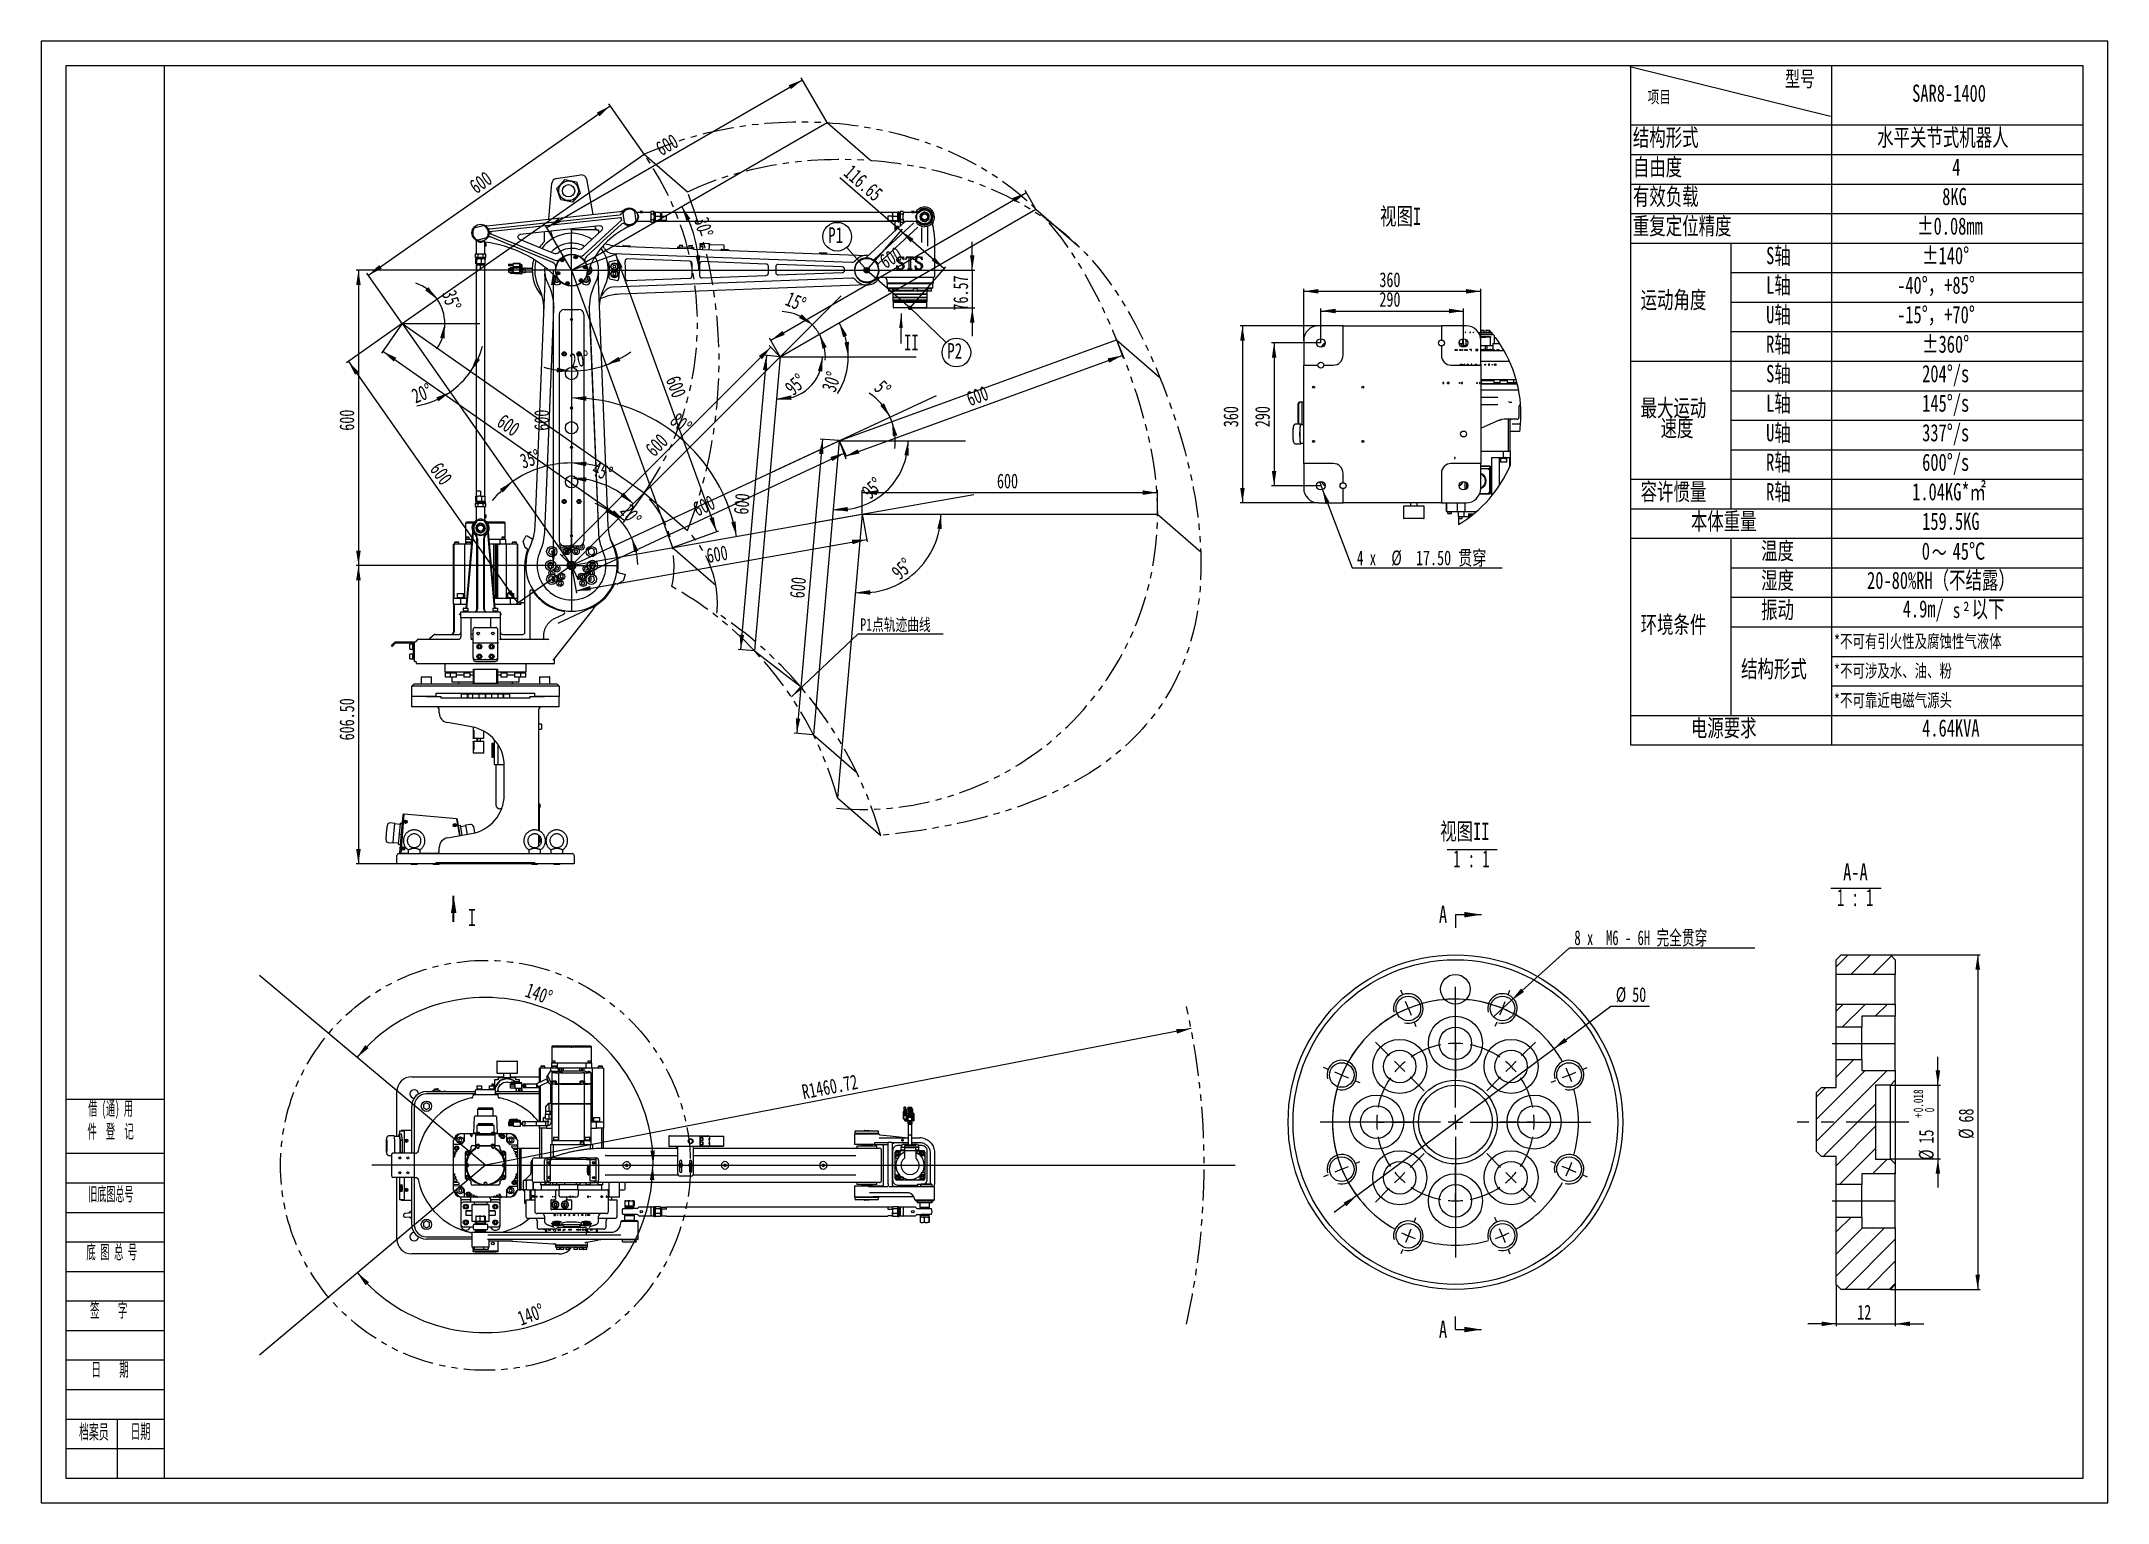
# Paper-space layout '草迹图' of a CAD drawing. Header units: millimetres. Extents: x 0 to 420, y 0 to 297.
import ezdxf

# ---------------------------------------------------------------- set-up
doc = ezdxf.new("R2010")
doc.units = ezdxf.units.MM
doc.header["$PDSIZE"] = -1
for name, pattern in [('CENTERX2', [20.32, 12.7, -2.54, 2.54, -2.54]), ('HIDDEN', [1.905, 1.27, -0.635]), ('PHANTOM', [12.7, 6.35, -1.27, 1.27, -1.27, 1.27, -1.27])]:
    doc.linetypes.add(name, pattern=pattern)
doc.layers.get('0').update_dxf_attribs({"lineweight": 18})
for name, color, linetype, lineweight in [('中心线层', 1, 'CENTERX2', 18), ('双点划线层', 7, 'PHANTOM', 18), ('文字层', 7, 'Continuous', 15), ('标注层', 7, 'Continuous', 15), ('细实线层', 7, 'Continuous', 18)]:
    doc.layers.add(name, color=color, linetype=linetype, lineweight=lineweight)
doc.styles.add('SLDTEXTSTYLE0', font='', dxfattribs={"width": 0.7})
doc.styles.add('SLDTEXTSTYLE1', font='', dxfattribs={"width": 0.4669})
doc.styles.add('SLDTEXTSTYLE2', font='', dxfattribs={"width": 0.485814})
doc.styles.add('SLDTEXTSTYLE3', font='', dxfattribs={"width": 0.481086})
doc.styles.add('SLDTEXTSTYLE4', font='', dxfattribs={"width": 0.488967})
doc.styles.add('SLDTEXTSTYLE5', font='', dxfattribs={"width": 0.50025})
doc.styles.add('SLDTEXTSTYLE6', font='', dxfattribs={"width": 0.7})
doc.styles.add('SLDTEXTSTYLE7', font='', dxfattribs={"width": 0.633333})
doc.styles.add('SLDTEXTSTYLE8', font='', dxfattribs={"width": 0.629412})
doc.styles.add('SLDTEXTSTYLE9', font='', dxfattribs={"width": 0.62})
doc.styles.get('SLDTEXTSTYLE0').set_extended_font_data('宋体')
doc.styles.get('SLDTEXTSTYLE1').set_extended_font_data('宋体')
doc.styles.get('SLDTEXTSTYLE2').set_extended_font_data('宋体')
doc.styles.get('SLDTEXTSTYLE3').set_extended_font_data('宋体')
doc.styles.get('SLDTEXTSTYLE4').set_extended_font_data('宋体')
doc.styles.get('SLDTEXTSTYLE5').set_extended_font_data('宋体')
doc.styles.get('SLDTEXTSTYLE6').set_extended_font_data('宋体')
doc.styles.get('SLDTEXTSTYLE7').set_extended_font_data('宋体')
doc.styles.get('SLDTEXTSTYLE8').set_extended_font_data('宋体')
doc.styles.get('SLDTEXTSTYLE9').set_extended_font_data('宋体')
doc.dimstyles.new('SLDDIMSTYLE0', dxfattribs={"dimtxt": 3, "dimasz": 3, "dimexe": 0, "dimexo": 0.0625, "dimgap": 0.75, "dimtad": 1, "dimdec": 4, "dimlfac": 10, "dimzin": 12, "dimdsep": 46, "dimtxsty": 'SLDTEXTSTYLE6', "dimcen": 0.09, "dimdle": 6, "dimazin": 3, "dimtfac": 1, "dimtdec": 3, "dimtofl": 0, "dimtmove": 0, "dimatfit": 3, "dimfxl": 1, "dimfrac": 2, "dimtolj": 1, "dimarcsym": 0})
doc.dimstyles.new('SLDDIMSTYLE1', dxfattribs={"dimtxt": 3, "dimasz": 3, "dimexe": 0, "dimexo": 0.0625, "dimgap": 0.75, "dimtad": 1, "dimdec": 4, "dimlfac": 10, "dimzin": 12, "dimdsep": 46, "dimtxsty": 'SLDTEXTSTYLE6', "dimcen": 0.09, "dimdle": 6, "dimazin": 3, "dimtfac": 1, "dimtdec": 3, "dimtofl": 0, "dimtmove": 0, "dimatfit": 3, "dimfxl": 1, "dimfrac": 2, "dimtolj": 1, "dimarcsym": 0})
doc.dimstyles.new('SLDDIMSTYLE10', dxfattribs={"dimtxt": 3, "dimasz": 3, "dimexe": 0, "dimexo": 0.0625, "dimgap": 0.75, "dimtad": 0, "dimtih": 1, "dimtoh": 1, "dimdec": 6, "dimrnd": 1e-09, "dimzin": 12, "dimdsep": 46, "dimtxsty": 'SLDTEXTSTYLE6', "dimblk1": 'NONE', "dimsah": 1, "dimcen": 0, "dimdle": 6, "dimadec": 0, "dimazin": 3, "dimtfac": 1, "dimtdec": 3, "dimtmove": 0, "dimatfit": 3, "dimldrblk": 'NONE', "dimfxl": 1, "dimfrac": 2, "dimtolj": 1, "dimarcsym": 0})
doc.dimstyles.new('SLDDIMSTYLE11', dxfattribs={"dimtxt": 3, "dimasz": 3, "dimexe": 0, "dimexo": 0.0625, "dimgap": 0.75, "dimtad": 0, "dimtih": 1, "dimtoh": 1, "dimrnd": 1e-09, "dimzin": 12, "dimdsep": 46, "dimtxsty": 'SLDTEXTSTYLE6', "dimcen": 0, "dimdle": 6, "dimadec": 0, "dimazin": 3, "dimtfac": 1, "dimtdec": 3, "dimtmove": 0, "dimatfit": 3, "dimfxl": 1, "dimfrac": 2, "dimtolj": 1, "dimarcsym": 0})
doc.dimstyles.new('SLDDIMSTYLE15', dxfattribs={"dimtxt": 3, "dimasz": 3, "dimexe": 0, "dimexo": 0.0625, "dimgap": 0.75, "dimtad": 1, "dimdec": 6, "dimrnd": 1e-09, "dimzin": 12, "dimdsep": 46, "dimtxsty": 'SLDTEXTSTYLE6', "dimcen": 0.09, "dimdle": 6, "dimadec": 0, "dimazin": 3, "dimtfac": 1, "dimtdec": 3, "dimtmove": 0, "dimatfit": 0, "dimfxl": 1, "dimfrac": 2, "dimtolj": 1, "dimarcsym": 0})
doc.dimstyles.new('SLDDIMSTYLE17', dxfattribs={"dimtxt": 3, "dimasz": 3, "dimexe": 0, "dimexo": 0.0625, "dimgap": 0.75, "dimtad": 1, "dimdec": 6, "dimrnd": 1e-09, "dimzin": 12, "dimdsep": 46, "dimtxsty": 'SLDTEXTSTYLE6', "dimcen": 0.09, "dimdle": 6, "dimadec": 0, "dimazin": 3, "dimtfac": 1, "dimtdec": 3, "dimtofl": 0, "dimtmove": 0, "dimatfit": 3, "dimfxl": 1, "dimfrac": 2, "dimtolj": 1, "dimarcsym": 0})
doc.dimstyles.new('SLDDIMSTYLE18', dxfattribs={"dimtxt": 3, "dimasz": 3, "dimexe": 0, "dimexo": 0.0625, "dimgap": 0.75, "dimtad": 1, "dimlfac": 10, "dimrnd": 1e-09, "dimzin": 12, "dimdsep": 46, "dimtxsty": 'SLDTEXTSTYLE6', "dimcen": 0.09, "dimdle": 6, "dimadec": 0, "dimazin": 3, "dimtfac": 1, "dimtdec": 3, "dimtmove": 0, "dimatfit": 0, "dimfxl": 1, "dimfrac": 2, "dimtolj": 1, "dimarcsym": 0})
doc.dimstyles.new('SLDDIMSTYLE19', dxfattribs={"dimtxt": 3, "dimasz": 3, "dimexe": 0, "dimexo": 0.0625, "dimgap": 0.75, "dimtad": 1, "dimlfac": 10, "dimrnd": 1e-09, "dimzin": 4, "dimdsep": 46, "dimtxsty": 'SLDTEXTSTYLE6', "dimcen": 0.09, "dimdle": 6, "dimadec": 0, "dimazin": 1, "dimtfac": 1, "dimtdec": 3, "dimtofl": 0, "dimtmove": 0, "dimatfit": 3, "dimfxl": 1, "dimfrac": 2, "dimtolj": 1, "dimarcsym": 0})
doc.dimstyles.new('SLDDIMSTYLE2', dxfattribs={"dimtxt": 3, "dimasz": 3, "dimexe": 0, "dimexo": 0.0625, "dimgap": 0.75, "dimtad": 1, "dimlfac": 10, "dimrnd": 1e-09, "dimzin": 12, "dimdsep": 46, "dimtxsty": 'SLDTEXTSTYLE6', "dimcen": 0.09, "dimdle": 6, "dimadec": 0, "dimazin": 3, "dimtfac": 1, "dimtdec": 3, "dimtofl": 0, "dimtmove": 0, "dimatfit": 3, "dimfxl": 1, "dimfrac": 2, "dimtolj": 1, "dimarcsym": 0})
doc.dimstyles.new('SLDDIMSTYLE20', dxfattribs={"dimtxt": 3, "dimasz": 3, "dimexe": 0, "dimexo": 0.0625, "dimgap": 0.75, "dimtad": 1, "dimlfac": 10, "dimrnd": 1e-09, "dimzin": 12, "dimdsep": 46, "dimtxsty": 'SLDTEXTSTYLE6', "dimcen": 0, "dimdle": 6, "dimadec": 0, "dimazin": 3, "dimtfac": 1, "dimtdec": 3, "dimtofl": 0, "dimtmove": 0, "dimatfit": 3, "dimfxl": 1, "dimfrac": 2, "dimtolj": 1, "dimarcsym": 0})
doc.dimstyles.new('SLDDIMSTYLE21', dxfattribs={"dimtxt": 3, "dimasz": 3, "dimexe": 0, "dimexo": 0.0625, "dimgap": 0.75, "dimtad": 1, "dimdec": 6, "dimrnd": 1e-09, "dimzin": 12, "dimdsep": 46, "dimtxsty": 'SLDTEXTSTYLE6', "dimcen": 0.09, "dimdle": 6, "dimadec": 0, "dimazin": 3, "dimtfac": 1, "dimtdec": 3, "dimtmove": 0, "dimatfit": 0, "dimfxl": 1, "dimfrac": 2, "dimtolj": 1, "dimarcsym": 0})
doc.dimstyles.new('SLDDIMSTYLE5', dxfattribs={"dimtxt": 3, "dimasz": 3, "dimexe": 0, "dimexo": 0.0625, "dimgap": 0.75, "dimtad": 1, "dimdec": 6, "dimlfac": 10, "dimrnd": 1e-09, "dimzin": 12, "dimdsep": 46, "dimtxsty": 'SLDTEXTSTYLE6', "dimcen": 0.09, "dimdle": 6, "dimadec": 0, "dimazin": 3, "dimtfac": 1, "dimtdec": 3, "dimtofl": 0, "dimtmove": 0, "dimatfit": 3, "dimfxl": 1, "dimfrac": 2, "dimtolj": 1, "dimarcsym": 0})
doc.dimstyles.new('SLDDIMSTYLE9', dxfattribs={"dimtxt": 3, "dimasz": 3, "dimexe": 0, "dimexo": 0.0625, "dimgap": 0.75, "dimtad": 0, "dimtih": 1, "dimtoh": 1, "dimlfac": 10, "dimrnd": 1e-09, "dimzin": 4, "dimdsep": 46, "dimtxsty": 'SLDTEXTSTYLE6', "dimblk1": 'NONE', "dimsah": 1, "dimcen": 0, "dimdle": 6, "dimadec": 0, "dimazin": 1, "dimtfac": 1, "dimtdec": 3, "dimtmove": 0, "dimatfit": 3, "dimldrblk": 'NONE', "dimfxl": 1, "dimfrac": 2, "dimtolj": 1, "dimarcsym": 0})

psp = doc.layouts.new('草迹图')

# ---------------------------------------------------------------- texts
at = {"color": 7, "linetype": 'Continuous', "lineweight": 0, "attachment_point": 2}
for s, insert, char_height, width, style in [('借 (通) 用', (14.07199549, 81.53609667), 2.809123333, 18.1569522787, 'SLDTEXTSTYLE1'), ('件  登  记', (14.07199549, 76.87379109), 2.809123333, 19.1974605291, 'SLDTEXTSTYLE2'), ('旧底图总号', (14.14135209, 64.14002758), 2.809123333, 17.9517889761, 'SLDTEXTSTYLE1'), ('底 图 总 号', (14.31903848, 52.35311437), 2.809123333, 20.8829771256, 'SLDTEXTSTYLE3'), ('签    字', (13.68789417, 40.48843261), 2.809123333, 15.3778190832, 'SLDTEXTSTYLE4'), ('日    期', (13.97200989, 28.46992326), 2.809123333, 14.6258099664, 'SLDTEXTSTYLE4'), ('档案员', (10.68541077, 15.87358008), 2.941176471, 11.8692244496, 'SLDTEXTSTYLE5'), ('日期', (20.13699625, 15.97641274), 2.966101695, 7.3112004072, 'SLDTEXTSTYLE5')]:
    psp.add_mtext(s, dxfattribs=dict(at, insert=insert, char_height=char_height, width=width, style=style))
at = {"layer": '文字层', "char_height": 3.5, "width": 3.3122905028, "attachment_point": 1, "style": 'SLDTEXTSTYLE6'}
for insert in [(284.07268809, 121.31716658), (284.07268809, 36.99716658)]:
    psp.add_mtext('A', dxfattribs=dict(at, insert=insert))
at = {"layer": '标注层', "style": 'SLDTEXTSTYLE0'}
for s, insert, char_height, width, attachment_point in [('型号', (354.42380888, 290.95562118), 3.175, 11.8698882682, 1), ('项目', (326.48039821, 286.94963106), 2.5, 8.7793296089, 1), ('视图I', (276.2795872, 263.20165743), 3.5, 16.6162011173, 2), ('视图II', (284.32223827, 138.19314366), 3.5, 20.1201117318, 1)]:
    psp.add_mtext(s, dxfattribs=dict(at, insert=insert, char_height=char_height, width=width, attachment_point=attachment_point))

# ---------------------------------------------------------------- blocks, each defined once
blk = doc.blocks.new('SW_TABLEANNOTATION_1')
at = {"layer": '标注层', "color": 0}
for p, q in [((0, 0), (0, -138)), ((92.01, 0), (0, 0)), ((40.86, 0), (40.86, -138)), ((92.01, -138), (92.01, 0)), ((0, -12), (92.01, -12)), ((0, -18), (92.01, -18)), ((0, -24), (92.01, -24)), ((0, -30), (92.01, -30)), ((0, -36), (92.01, -36)), ((20.43, -36), (20.43, -90)), ((20.43, -42), (92.01, -42)), ((20.43, -48), (92.01, -48)), ((20.43, -54), (92.01, -54)), ((0, -60), (92.01, -60)), ((20.43, -66), (92.01, -66)), ((20.43, -72), (92.01, -72)), ((20.43, -78), (92.01, -78)), ((0, -84), (92.01, -84)), ((0, -90), (92.01, -90)), ((0, -96), (92.01, -96)), ((20.43, -96), (20.43, -132)), ((20.43, -102), (92.01, -102)), ((20.43, -108), (92.01, -108)), ((20.43, -114), (92.01, -114)), ((40.86, -120), (92.01, -120)), ((40.86, -126), (92.01, -126)), ((0, -132), (92.01, -132)), ((0, -138), (92.01, -138))]:
    blk.add_line(p, q, dxfattribs=at)
at = {"layer": '标注层', "color": 0, "attachment_point": 1}
for s, insert, char_height, width, style in [('SAR8-1400', (57.27, -3.79), 3.5, 30.8782, 'SLDTEXTSTYLE6'), ('结构形式', (0.5, -12.79), 3.5, 27.3196, 'SLDTEXTSTYLE0'), ('水平关节式机器人', (50.14, -12.79), 3.5, 55.4056, 'SLDTEXTSTYLE0'), ('自由度', (0.5, -18.79), 3.5, 19.1894, 'SLDTEXTSTYLE0'), ('4', (65.41, -18.79), 3.5, 3.0112, 'SLDTEXTSTYLE6'), ('有效负载', (0.5, -24.79), 3.5, 27.4291, 'SLDTEXTSTYLE0'), ('8KG', (63.38, -24.79), 3.5, 10.0737, 'SLDTEXTSTYLE6'), ('重复定位精度', (0.5, -30.79), 3.5, 41.3352, 'SLDTEXTSTYLE0'), ('%%P0.08mm', (58.29, -30.79), 3.5, 26.9089, 'SLDTEXTSTYLE6'), ('S轴', (27.59, -36.79), 3.5, 9.6905, 'SLDTEXTSTYLE0'), ('%%P140%%D', (59.3, -36.79), 3.5, 18.9704, 'SLDTEXTSTYLE6'), ('运动角度', (2.07, -45.79), 3.5, 27.3469, 'SLDTEXTSTYLE0'), ('L轴', (27.59, -42.79), 3.5, 9.7726, 'SLDTEXTSTYLE0'), ('-40%%D，+85%%D', (54.21, -42.79), 3.5, 37.3659, 'SLDTEXTSTYLE0'), ('U轴', (27.59, -48.79), 3.5, 9.8821, 'SLDTEXTSTYLE0'), ('-15%%D，+70%%D', (54.21, -48.79), 3.5, 37.3659, 'SLDTEXTSTYLE0'), ('R轴', (27.59, -54.79), 3.5, 9.7726, 'SLDTEXTSTYLE0'), ('%%P360%%D', (59.3, -54.79), 3.5, 18.9704, 'SLDTEXTSTYLE6'), ('S轴', (27.59, -60.79), 3.5, 9.6905, 'SLDTEXTSTYLE0'), ('204%%D/s', (59.3, -60.79), 3.5, 23.6514, 'SLDTEXTSTYLE6'), ('L轴', (27.59, -66.79), 3.5, 9.7726, 'SLDTEXTSTYLE0'), ('145%%D/s', (59.3, -66.79), 3.5, 23.2134, 'SLDTEXTSTYLE6'), ('最大运动', (2.07, -67.75), 3.5, 27.1827, 'SLDTEXTSTYLE0'), ('速度', (6.14, -71.82), 3.5, 13.3587, 'SLDTEXTSTYLE0'), ('U轴', (27.59, -72.79), 3.5, 9.8821, 'SLDTEXTSTYLE0'), ('337%%D/s', (59.3, -72.79), 3.5, 23.5966, 'SLDTEXTSTYLE6'), ('R轴', (27.59, -78.79), 3.5, 9.7726, 'SLDTEXTSTYLE0'), ('600%%D/s', (59.3, -78.79), 3.5, 23.6788, 'SLDTEXTSTYLE6'), ('容许惯量', (2.07, -84.79), 3.5, 27.4017, 'SLDTEXTSTYLE0'), ('R轴', (27.59, -84.79), 3.5, 9.7726, 'SLDTEXTSTYLE0'), ('1.04KG*㎡', (57.27, -84.79), 3.5, 30.1665, 'SLDTEXTSTYLE0'), ('本体重量', (12.28, -90.79), 3.5, 27.4564, 'SLDTEXTSTYLE0'), ('159.5KG', (59.3, -90.79), 3.5, 23.5966, 'SLDTEXTSTYLE6'), ('温度', (26.57, -96.79), 3.5, 13.2765, 'SLDTEXTSTYLE0'), ('0', (59.22, -96.85), 3.5, 2.8196, 'SLDTEXTSTYLE6'), ('～', (61.26, -97.28), 3.17, 5.3886, 'SLDTEXTSTYLE0'), ('45℃', (65.49, -96.85), 3.5, 12.8112, 'SLDTEXTSTYLE0'), ('湿度', (26.57, -102.79), 3.5, 13.3313, 'SLDTEXTSTYLE0'), ('20-80%RH（不结露）', (48.1, -102.79), 3.5, 58.7453, 'SLDTEXTSTYLE0'), ('振动', (26.57, -108.79), 3.5, 13.2765, 'SLDTEXTSTYLE0'), ('4.9m/', (55.36, -108.59), 3.5, 16.9994, 'SLDTEXTSTYLE6'), ('²', (67.66, -109.54), 3.17, 1.7134, 'SLDTEXTSTYLE6'), ('以下', (69.36, -108.59), 3.5, 12.4827, 'SLDTEXTSTYLE0'), ('环境条件', (2.07, -111.79), 3.5, 27.4564, 'SLDTEXTSTYLE0'), ('s', (65.55, -109.03), 3.17, 2.1853, 'SLDTEXTSTYLE6'), ('*不可有引火性及腐蚀性气液体', (41.36, -115.61), 2.6458, 71.1034, 'SLDTEXTSTYLE0'), ('结构形式', (22.49, -120.79), 3.5, 27.3196, 'SLDTEXTSTYLE0'), ('*不可涉及水、油、粉', (41.36, -121.61), 2.646, 49.9131, 'SLDTEXTSTYLE0'), ('*不可靠近电磁气源头', (41.36, -127.61), 2.646, 49.8304, 'SLDTEXTSTYLE0'), ('电源要求', (12.28, -132.79), 3.5, 26.6078, 'SLDTEXTSTYLE0'), ('4.64KVA', (59.3, -132.79), 3.5, 24.1441, 'SLDTEXTSTYLE6')]:
    blk.add_mtext(s, dxfattribs=dict(at, insert=insert, char_height=char_height, width=width, style=style))
blk = doc.blocks.new('*X43')
at = {"layer": '标注层'}
for points in [[(107.78, 211.31), (110.73, 210.64), (110.8, 211.56)], [(95.83, 207.54), (93.21, 206.01), (93.79, 205.29)]]:
    blk.add_hatch(color=256, dxfattribs=at).paths.add_polyline_path(points, flags=0)
for start, end in [(90, 125), (74.2632, 90), (125, 140.7368)]:
    blk.add_arc((107.78, 190.48), 20.83, start, end, dxfattribs=at)
at = {"layer": '标注层', "insert": (97.02, 212.99), "char_height": 3, "width": 9.3691, "attachment_point": 1, "rotation": 17.5, "style": 'SLDTEXTSTYLE6'}
blk.add_mtext('35%%D', dxfattribs=at)
blk = doc.blocks.new('*X44')
at = {"layer": '标注层'}
for points in [[(80.45, 244.59), (78.67, 247.05), (78.01, 246.4)], [(82.01, 239.63), (81.06, 236.75), (81.97, 236.59)]]:
    blk.add_hatch(color=256, dxfattribs=at).paths.add_polyline_path(points, flags=0)
for start, end in [(35, 71.479), (0, 35), (323.521, 0)]:
    blk.add_arc((73.36, 239.63), 8.65, start, end, dxfattribs=at)
at = {"layer": '标注层', "insert": (84.25, 246.72), "char_height": 3, "width": 8.3666, "attachment_point": 1, "rotation": 287.5, "style": 'SLDTEXTSTYLE6'}
blk.add_mtext('35%%D', dxfattribs=at)
blk = doc.blocks.new('*X45')
at = {"layer": '标注层'}
for points in [[(87.26, 229.89), (89.16, 232.26), (88.36, 232.72)], [(83.1, 225.72), (80.27, 224.62), (80.73, 223.83)]]:
    blk.add_hatch(color=256, dxfattribs=at).paths.add_polyline_path(points, flags=0)
for start, end in [(325, 344.2383), (305, 325), (280.0331, 305)]:
    blk.add_arc((73.36, 239.63), 16.97, start, end, dxfattribs=at)
at = {"layer": '标注层', "insert": (74.95, 226.16), "char_height": 3, "width": 9.653, "attachment_point": 1, "rotation": 21.6583, "style": 'SLDTEXTSTYLE6'}
blk.add_mtext('20%%D', dxfattribs=at)
blk = doc.blocks.new('*X46')
at = {"layer": '标注层'}
for points in [[(130.17, 263.41), (131.11, 260.52), (131.93, 260.94)], [(133.64, 250.48), (133.93, 253.5), (133.01, 253.45)]]:
    blk.add_hatch(color=256, dxfattribs=at).paths.add_polyline_path(points, flags=0)
blk.add_arc((107.78, 250.48), 25.86, 0, 30, dxfattribs=at)
at = {"layer": '标注层', "insert": (135.59, 261.55), "char_height": 3, "width": 8.1153, "attachment_point": 1, "rotation": 285, "style": 'SLDTEXTSTYLE6'}
blk.add_mtext('30%%D', dxfattribs=at)
blk = doc.blocks.new('*X47')
at = {"layer": '标注层'}
for points in [[(114.78, 231.22), (117.71, 232.03), (117.33, 232.87)], [(107.78, 229.98), (104.82, 230.66), (104.75, 229.74)]]:
    blk.add_hatch(color=256, dxfattribs=at).paths.add_polyline_path(points, flags=0)
for start, end in [(270, 290), (290, 305.9928), (254.0072, 270)]:
    blk.add_arc((107.78, 250.48), 20.49, start, end, dxfattribs=at)
at = {"layer": '标注层', "insert": (107.22, 233.5), "char_height": 3, "width": 8.8583, "attachment_point": 1, "rotation": 10, "style": 'SLDTEXTSTYLE6'}
blk.add_mtext('20%%D', dxfattribs=at)
blk = doc.blocks.new('*X48')
at = {"layer": '标注层'}
for points in [[(107.78, 208.2), (110.73, 207.48), (110.8, 208.4)], [(120.3, 203.01), (118.31, 205.29), (117.71, 204.59)]]:
    blk.add_hatch(color=256, dxfattribs=at).paths.add_polyline_path(points, flags=0)
blk.add_arc((107.78, 190.48), 17.72, 45, 90, dxfattribs=at)
at = {"layer": '标注层', "insert": (112.81, 211.76), "char_height": 3, "width": 9.7819, "attachment_point": 1, "rotation": 337.5, "style": 'SLDTEXTSTYLE6'}
blk.add_mtext('45%%D', dxfattribs=at)
blk = doc.blocks.new('*X49')
at = {"layer": '标注层'}
for points in [[(162.17, 239.81), (162.96, 236.88), (163.8, 237.26)], [(164.02, 232.9), (164.16, 235.94), (163.24, 235.84)]]:
    blk.add_hatch(color=256, dxfattribs=at).paths.add_polyline_path(points, flags=0)
for start, end in [(0, 30), (327.3587, 0)]:
    blk.add_arc((150.2, 232.9), 13.82, start, end, dxfattribs=at)
at = {"layer": '标注层', "insert": (158.53, 226.44), "char_height": 3, "width": 8.4586, "attachment_point": 1, "rotation": 71.5429, "style": 'SLDTEXTSTYLE6'}
blk.add_mtext('30%%D', dxfattribs=at)
blk = doc.blocks.new('*X50')
at = {"layer": '标注层'}
for points in [[(156.69, 239.39), (154.53, 241.53), (153.99, 240.78)], [(158.15, 237.49), (158.79, 234.52), (159.65, 234.85)]]:
    blk.add_hatch(color=256, dxfattribs=at).paths.add_polyline_path(points, flags=0)
for start, end in [(45, 87.447), (30, 45), (355.4224, 30)]:
    blk.add_arc((150.2, 232.9), 9.17, start, end, dxfattribs=at)
at = {"layer": '标注层', "insert": (152.17, 246.26), "char_height": 3, "width": 9.3931, "attachment_point": 1, "rotation": 336.6091, "style": 'SLDTEXTSTYLE6'}
blk.add_mtext('15%%D', dxfattribs=at)
blk = doc.blocks.new('*X51')
at = {"layer": '标注层'}
for points in [[(117.28, 199.99), (115.23, 202.22), (114.65, 201.5)], [(119.96, 196.16), (120.49, 193.17), (121.36, 193.47)]]:
    blk.add_hatch(color=256, dxfattribs=at).paths.add_polyline_path(points, flags=0)
for start, end in [(45, 69.1112), (25, 45), (0.8888, 25)]:
    blk.add_arc((107.78, 190.48), 13.44, start, end, dxfattribs=at)
at = {"layer": '标注层', "insert": (119.95, 203.27), "char_height": 3, "width": 9.684, "attachment_point": 1, "rotation": 305, "style": 'SLDTEXTSTYLE6'}
blk.add_mtext('20%%D', dxfattribs=at)
blk = doc.blocks.new('*X52')
at = {"layer": '标注层'}
for points in [[(172.51, 220.66), (171.29, 223.44), (170.51, 222.95)], [(172.89, 219.74), (173.09, 216.71), (173.99, 216.92)]]:
    blk.add_hatch(color=256, dxfattribs=at).paths.add_polyline_path(points, flags=0)
for start, end in [(25, 57.499), (20, 25), (351.8273, 20)]:
    blk.add_arc((162.15, 215.84), 11.42, start, end, dxfattribs=at)
at = {"layer": '标注层', "insert": (171.2, 228.43), "char_height": 3, "width": 7.8811, "attachment_point": 1, "rotation": 314.5859, "style": 'SLDTEXTSTYLE6'}
blk.add_mtext('5%%D', dxfattribs=at)
blk = doc.blocks.new('*X53')
at = {"layer": '标注层'}
for points in [[(158.8, 232.9), (157.84, 230.02), (158.75, 229.87)], [(149.45, 224.34), (152.48, 224.12), (152.41, 225.04)]]:
    blk.add_hatch(color=256, dxfattribs=at).paths.add_polyline_path(points, flags=0)
blk.add_arc((150.2, 232.9), 8.59, 265, 360, dxfattribs=at)
at = {"layer": '标注层', "insert": (150.82, 227.06), "char_height": 3, "width": 10.1045, "attachment_point": 1, "rotation": 42.5, "style": 'SLDTEXTSTYLE6'}
blk.add_mtext('95%%D', dxfattribs=at)
blk = doc.blocks.new('*X54')
at = {"layer": '标注层'}
for points in [[(176.19, 215.84), (175.42, 212.9), (176.33, 212.8)], [(160.93, 201.85), (163.94, 201.44), (163.92, 202.37)]]:
    blk.add_hatch(color=256, dxfattribs=at).paths.add_polyline_path(points, flags=0)
blk.add_arc((162.15, 215.84), 14.04, 265, 360, dxfattribs=at)
at = {"layer": '标注层', "insert": (166.45, 205.98), "char_height": 3, "width": 10.1045, "attachment_point": 1, "rotation": 42.5, "style": 'SLDTEXTSTYLE6'}
blk.add_mtext('95%%D', dxfattribs=at)
blk = doc.blocks.new('*X55')
at = {"layer": '标注层'}
for points in [[(189.22, 250.48), (189.68, 253.48), (188.76, 253.48)], [(189.22, 242.82), (188.76, 239.82), (189.68, 239.82)]]:
    blk.add_hatch(color=256, dxfattribs=at).paths.add_polyline_path(points, flags=0)
for p, q in [((189.22, 250.48), (189.22, 256.25)), ((167.78, 250.48), (189.72, 250.48)), ((189.22, 250.48), (189.22, 242.82)), ((176.58, 242.82), (189.72, 242.82)), ((189.22, 242.82), (189.22, 237.05))]:
    blk.add_line(p, q, dxfattribs=at)
at = {"layer": '标注层', "insert": (185.36, 242.28), "char_height": 3, "width": 14.2894, "attachment_point": 1, "rotation": 90, "style": 'SLDTEXTSTYLE6'}
blk.add_mtext('76.57', dxfattribs=at)
blk = doc.blocks.new('*X56')
at = {"layer": '标注层'}
for points in [[(174.72, 258.46), (176.68, 256.15), (177.29, 256.84)], [(183.52, 250.81), (181.56, 253.12), (180.96, 252.43)]]:
    blk.add_hatch(color=256, dxfattribs=at).paths.add_polyline_path(points, flags=0)
for p, q in [((174.72, 258.46), (162.32, 269.25)), ((167.78, 250.48), (175.05, 258.84)), ((174.72, 258.46), (183.52, 250.81)), ((176.58, 242.82), (183.85, 251.18))]:
    blk.add_line(p, q, dxfattribs=at)
at = {"layer": '标注层', "insert": (164.86, 272.17), "char_height": 3, "width": 16.9642, "attachment_point": 1, "rotation": 318.9727, "style": 'SLDTEXTSTYLE6'}
blk.add_mtext('116.65', dxfattribs=at)
blk = doc.blocks.new('*X57')
at = {"layer": '标注层'}
for points in [[(107.78, 224.54), (110.75, 223.94), (110.79, 224.87)], [(141.32, 196.39), (141.12, 199.42), (140.22, 199.22)]]:
    blk.add_hatch(color=256, dxfattribs=at).paths.add_polyline_path(points, flags=0)
blk.add_arc((107.78, 190.48), 34.06, 10, 90, dxfattribs=at)
at = {"layer": '标注层', "insert": (129.48, 221.78), "char_height": 3, "width": 10.1259, "attachment_point": 1, "rotation": 320, "style": 'SLDTEXTSTYLE6'}
blk.add_mtext('80%%D', dxfattribs=at)
blk = doc.blocks.new('*X58')
at = {"layer": '标注层'}
for points in [[(115.63, 283.87), (112.9, 282.53), (113.43, 281.77)], [(66.48, 249.46), (69.2, 250.8), (68.67, 251.56)]]:
    blk.add_hatch(color=256, dxfattribs=at).paths.add_polyline_path(points, flags=0)
for p, q in [((66.48, 249.46), (115.63, 283.87)), ((122.51, 274.04), (115.34, 284.28)), ((73.36, 239.63), (66.19, 249.87))]:
    blk.add_line(p, q, dxfattribs=at)
at = {"layer": '标注层', "insert": (86.69, 268.33), "char_height": 3, "width": 10.3031, "attachment_point": 1, "rotation": 35, "style": 'SLDTEXTSTYLE6'}
blk.add_mtext('600', dxfattribs=at)
blk = doc.blocks.new('*X59')
at = {"layer": '标注层'}
for points in [[(62.42, 231.96), (63.76, 229.24), (64.52, 229.77)], [(96.83, 182.82), (95.49, 185.54), (94.73, 185.01)]]:
    blk.add_hatch(color=256, dxfattribs=at).paths.add_polyline_path(points, flags=0)
for p, q in [((73.36, 239.63), (62.01, 231.68)), ((62.42, 231.96), (96.83, 182.82)), ((107.78, 190.48), (96.42, 182.53))]:
    blk.add_line(p, q, dxfattribs=at)
at = {"layer": '标注层', "insert": (81.29, 211.75), "char_height": 3, "width": 9.6915, "attachment_point": 1, "rotation": 305, "style": 'SLDTEXTSTYLE6'}
blk.add_mtext('600', dxfattribs=at)
blk = doc.blocks.new('*X60')
at = {"layer": '标注层'}
for points in [[(104.06, 250.48), (103.6, 247.48), (104.52, 247.48)], [(104.06, 190.48), (104.52, 193.48), (103.6, 193.48)]]:
    blk.add_hatch(color=256, dxfattribs=at).paths.add_polyline_path(points, flags=0)
for p, q in [((107.78, 250.48), (103.56, 250.48)), ((104.06, 250.48), (104.06, 190.48)), ((107.78, 190.48), (103.56, 190.48))]:
    blk.add_line(p, q, dxfattribs=at)
at = {"layer": '标注层', "insert": (100.19, 217.86), "char_height": 3, "width": 8.4235, "attachment_point": 1, "rotation": 90, "style": 'SLDTEXTSTYLE6'}
blk.add_mtext('600', dxfattribs=at)
blk = doc.blocks.new('*X61')
at = {"layer": '标注层'}
for points in [[(148.27, 234.83), (145.83, 233.04), (146.48, 232.39)], [(105.85, 192.41), (108.29, 194.2), (107.64, 194.85)]]:
    blk.add_hatch(color=256, dxfattribs=at).paths.add_polyline_path(points, flags=0)
for p, q in [((105.85, 192.41), (148.27, 234.83)), ((150.2, 232.9), (147.92, 235.19)), ((107.78, 190.48), (105.49, 192.76))]:
    blk.add_line(p, q, dxfattribs=at)
at = {"layer": '标注层', "insert": (122.47, 214.5), "char_height": 3, "width": 10.1515, "attachment_point": 1, "rotation": 45, "style": 'SLDTEXTSTYLE6'}
blk.add_mtext('600', dxfattribs=at)
blk = doc.blocks.new('*X62')
at = {"layer": '标注层'}
for points in [[(116.72, 253.73), (117.31, 250.76), (118.18, 251.07)], [(137.24, 197.35), (136.65, 200.33), (135.78, 200.01)]]:
    blk.add_hatch(color=256, dxfattribs=at).paths.add_polyline_path(points, flags=0)
for p, q in [((107.78, 250.48), (117.19, 253.9)), ((116.72, 253.73), (137.24, 197.35)), ((128.3, 194.1), (137.71, 197.52))]:
    blk.add_line(p, q, dxfattribs=at)
at = {"layer": '标注层', "insert": (129.72, 229.33), "char_height": 3, "width": 8.4562, "attachment_point": 1, "rotation": 290, "style": 'SLDTEXTSTYLE6'}
blk.add_mtext('600', dxfattribs=at)
blk = doc.blocks.new('*X63')
at = {"layer": '标注层'}
for points in [[(163.3, 213.37), (160.39, 212.52), (160.78, 211.69)], [(108.92, 188.02), (111.84, 188.87), (111.45, 189.7)]]:
    blk.add_hatch(color=256, dxfattribs=at).paths.add_polyline_path(points, flags=0)
for p, q in [((162.15, 215.84), (163.51, 212.92)), ((108.92, 188.02), (163.3, 213.37)), ((107.78, 190.48), (109.13, 187.56))]:
    blk.add_line(p, q, dxfattribs=at)
at = {"layer": '标注层', "insert": (132.1, 203.09), "char_height": 3, "width": 10.1416, "attachment_point": 1, "rotation": 25, "style": 'SLDTEXTSTYLE6'}
blk.add_mtext('600', dxfattribs=at)
blk = doc.blocks.new('*X64')
at = {"layer": '标注层'}
for points in [[(219.7, 233.15), (216.73, 232.56), (217.04, 231.69)], [(163.32, 212.63), (166.3, 213.22), (165.98, 214.09)]]:
    blk.add_hatch(color=256, dxfattribs=at).paths.add_polyline_path(points, flags=0)
for p, q in [((218.54, 236.36), (219.87, 232.68)), ((163.32, 212.63), (219.7, 233.15)), ((162.15, 215.84), (163.49, 212.16))]:
    blk.add_line(p, q, dxfattribs=at)
at = {"layer": '标注层', "insert": (187.73, 225.63), "char_height": 3, "width": 9.9447, "attachment_point": 1, "rotation": 20, "style": 'SLDTEXTSTYLE6'}
blk.add_mtext('600', dxfattribs=at)
blk = doc.blocks.new('*X65')
at = {"layer": '标注层'}
for points in [[(69.43, 234.01), (71.62, 231.91), (72.15, 232.67)], [(118.58, 199.6), (116.39, 201.7), (115.86, 200.94)]]:
    blk.add_hatch(color=256, dxfattribs=at).paths.add_polyline_path(points, flags=0)
for p, q in [((73.36, 239.63), (69.14, 233.6)), ((69.43, 234.01), (118.58, 199.6)), ((122.51, 205.21), (118.29, 199.19))]:
    blk.add_line(p, q, dxfattribs=at)
at = {"layer": '标注层', "insert": (94.08, 221.47), "char_height": 3, "width": 10.3031, "attachment_point": 1, "rotation": 325, "style": 'SLDTEXTSTYLE6'}
blk.add_mtext('600', dxfattribs=at)
blk = doc.blocks.new('*X66')
at = {"layer": '标注层'}
for points in [[(154.72, 289.17), (151.89, 288.07), (152.35, 287.27)], [(102.76, 259.17), (105.58, 260.27), (105.12, 261.07)]]:
    blk.add_hatch(color=256, dxfattribs=at).paths.add_polyline_path(points, flags=0)
for p, q in [((102.76, 259.17), (154.72, 289.17)), ((159.74, 280.48), (154.47, 289.61)), ((107.78, 250.48), (102.51, 259.6))]:
    blk.add_line(p, q, dxfattribs=at)
at = {"layer": '标注层', "insert": (124.54, 276.21), "char_height": 3, "width": 10.2614, "attachment_point": 1, "rotation": 30, "style": 'SLDTEXTSTYLE6'}
blk.add_mtext('600', dxfattribs=at)
blk = doc.blocks.new('*X67')
at = {"layer": '标注层'}
for points in [[(200.23, 266.25), (197.4, 265.15), (197.86, 264.35)], [(148.27, 236.25), (151.1, 237.35), (150.64, 238.15)]]:
    blk.add_hatch(color=256, dxfattribs=at).paths.add_polyline_path(points, flags=0)
for p, q in [((148.27, 236.25), (200.23, 266.25)), ((202.16, 262.9), (199.98, 266.69)), ((150.2, 232.9), (148.02, 236.69))]:
    blk.add_line(p, q, dxfattribs=at)
at = {"layer": '标注层', "insert": (170.05, 253.29), "char_height": 3, "width": 10.2614, "attachment_point": 1, "rotation": 30, "style": 'SLDTEXTSTYLE6'}
blk.add_mtext('600', dxfattribs=at)
blk = doc.blocks.new('*X68')
at = {"layer": '标注层'}
for points in [[(147.37, 233.15), (146.65, 230.2), (147.57, 230.12)], [(142.14, 173.38), (142.86, 176.33), (141.94, 176.41)]]:
    blk.add_hatch(color=256, dxfattribs=at).paths.add_polyline_path(points, flags=0)
for p, q in [((147.37, 233.15), (142.14, 173.38)), ((150.2, 232.9), (146.87, 233.2)), ((144.97, 173.13), (141.64, 173.42))]:
    blk.add_line(p, q, dxfattribs=at)
at = {"layer": '标注层', "insert": (140.68, 200.99), "char_height": 3, "width": 8.4235, "attachment_point": 1, "rotation": 85, "style": 'SLDTEXTSTYLE6'}
blk.add_mtext('600', dxfattribs=at)
blk = doc.blocks.new('*X69')
at = {"layer": '标注层'}
for points in [[(158.78, 216.13), (158.06, 213.18), (158.98, 213.1)], [(153.55, 156.36), (154.27, 159.31), (153.35, 159.39)]]:
    blk.add_hatch(color=256, dxfattribs=at).paths.add_polyline_path(points, flags=0)
for p, q in [((158.78, 216.13), (153.55, 156.36)), ((162.15, 215.84), (158.28, 216.17)), ((156.92, 156.06), (153.05, 156.4))]:
    blk.add_line(p, q, dxfattribs=at)
at = {"layer": '标注层', "insert": (152.08, 183.97), "char_height": 3, "width": 8.4235, "attachment_point": 1, "rotation": 85, "style": 'SLDTEXTSTYLE6'}
blk.add_mtext('600', dxfattribs=at)
blk = doc.blocks.new('*X70')
at = {"layer": '标注层'}
for points in [[(182.85, 200.9), (182.11, 197.95), (183.03, 197.87)], [(165.47, 184.97), (168.47, 184.53), (168.47, 185.45)]]:
    blk.add_hatch(color=256, dxfattribs=at).paths.add_polyline_path(points, flags=0)
blk.add_arc((166.86, 200.9), 15.99, 265, 0, dxfattribs=at)
at = {"layer": '标注层', "insert": (172.48, 189.6), "char_height": 3, "width": 10.1045, "attachment_point": 1, "rotation": 42.5, "style": 'SLDTEXTSTYLE6'}
blk.add_mtext('95%%D', dxfattribs=at)
blk = doc.blocks.new('*X71')
at = {"layer": '标注层'}
for points in [[(166.86, 205.28), (169.86, 204.82), (169.86, 205.74)], [(226.86, 205.28), (223.86, 205.74), (223.86, 204.82)]]:
    blk.add_hatch(color=256, dxfattribs=at).paths.add_polyline_path(points, flags=0)
for p, q in [((166.86, 200.9), (166.86, 205.78)), ((166.86, 205.28), (226.86, 205.28)), ((226.86, 200.9), (226.86, 205.78))]:
    blk.add_line(p, q, dxfattribs=at)
at = {"layer": '标注层', "insert": (194.24, 209.15), "char_height": 3, "width": 8.4235, "attachment_point": 1, "style": 'SLDTEXTSTYLE6'}
blk.add_mtext('600', dxfattribs=at)
blk = doc.blocks.new('*X72')
at = {"layer": '标注层'}
for points in [[(167.77, 195.75), (164.74, 195.69), (164.9, 194.78)], [(108.68, 185.33), (111.72, 185.4), (111.56, 186.31)]]:
    blk.add_hatch(color=256, dxfattribs=at).paths.add_polyline_path(points, flags=0)
for p, q in [((166.86, 200.9), (167.86, 195.26)), ((108.68, 185.33), (167.77, 195.75)), ((107.78, 190.48), (108.77, 184.84))]:
    blk.add_line(p, q, dxfattribs=at)
at = {"layer": '标注层', "insert": (134.98, 193.9), "char_height": 3, "width": 9.3257, "attachment_point": 1, "rotation": 10, "style": 'SLDTEXTSTYLE6'}
blk.add_mtext('600', dxfattribs=at)
blk = doc.blocks.new('*X73')
at = {"layer": '标注层'}
for points in [[(64.46, 190.48), (63.99, 187.48), (64.92, 187.48)], [(64.46, 129.83), (64.92, 132.83), (63.99, 132.83)]]:
    blk.add_hatch(color=256, dxfattribs=at).paths.add_polyline_path(points, flags=0)
for p, q in [((107.78, 190.48), (63.96, 190.48)), ((64.46, 190.48), (64.46, 129.83)), ((100.28, 129.83), (63.96, 129.83))]:
    blk.add_line(p, q, dxfattribs=at)
at = {"layer": '标注层', "insert": (60.59, 154.92), "char_height": 3, "width": 17.4335, "attachment_point": 1, "rotation": 90, "style": 'SLDTEXTSTYLE6'}
blk.add_mtext('606.50', dxfattribs=at)
blk = doc.blocks.new('*X74')
at = {"layer": '标注层'}
for points in [[(64.46, 250.48), (63.99, 247.48), (64.92, 247.48)], [(64.46, 190.48), (64.92, 193.48), (63.99, 193.48)]]:
    blk.add_hatch(color=256, dxfattribs=at).paths.add_polyline_path(points, flags=0)
for p, q in [((107.78, 250.48), (63.96, 250.48)), ((64.46, 250.48), (64.46, 190.48)), ((107.78, 190.48), (63.96, 190.48))]:
    blk.add_line(p, q, dxfattribs=at)
at = {"layer": '标注层', "insert": (60.59, 217.86), "char_height": 3, "width": 8.4235, "attachment_point": 1, "rotation": 90, "style": 'SLDTEXTSTYLE6'}
blk.add_mtext('600', dxfattribs=at)
blk = doc.blocks.new('SW_NOTE_5')
at = {"layer": '标注层', "color": 0}
blk.add_circle((-1.93, 2.19), 2.92, dxfattribs=at)
at = {"layer": '标注层', "color": 0, "insert": (-2.26, 4.12), "char_height": 3.175, "width": 5.5625, "attachment_point": 2, "style": 'SLDTEXTSTYLE6'}
blk.add_mtext('P1', dxfattribs=at)
blk = doc.blocks.new('*X76')
at = {"layer": '标注层', "linetype": 'Continuous'}
h = blk.add_hatch(color=0, dxfattribs=at)
edge = h.paths.add_edge_path(flags=0)
edge.add_arc((4.07, -4.62), 0.462, 0, 360)
at = {"layer": '标注层', "color": 0, "linetype": 'Continuous'}
blk.add_line((4.07, -4.62), (0, 0), dxfattribs=at)
at = {"layer": '标注层', "color": 0}
blk.add_line((0, 0), (0, 0), dxfattribs=at)
blk = doc.blocks.new('SW_NOTE_6')
at = {"layer": '标注层', "color": 0}
blk.add_circle((2.11, -2.03), 2.92, dxfattribs=at)
at = {"layer": '标注层', "color": 0, "insert": (1.77, -0.1), "char_height": 3.175, "width": 5.8108, "attachment_point": 2, "style": 'SLDTEXTSTYLE6'}
blk.add_mtext('P2', dxfattribs=at)
blk = doc.blocks.new('*X78')
at = {"layer": '标注层', "linetype": 'Continuous'}
h = blk.add_hatch(color=0, dxfattribs=at)
edge = h.paths.add_edge_path(flags=0)
edge.add_arc((-7.31, 7.04), 0.462, 0, 360)
at = {"layer": '标注层', "color": 0, "linetype": 'Continuous'}
blk.add_line((-7.31, 7.04), (0, 0), dxfattribs=at)
at = {"layer": '标注层', "color": 0}
blk.add_line((0, 0), (0, 0), dxfattribs=at)
blk = doc.blocks.new('SW_NOTE_7')
at = {"layer": '标注层', "color": 0, "insert": (0.61, 1.78), "char_height": 3.175, "width": 5.1651, "attachment_point": 1, "style": 'SLDTEXTSTYLE6'}
blk.add_mtext('II', dxfattribs=at)
blk = doc.blocks.new('*X80')
at = {"layer": '标注层', "linetype": 'Continuous'}
blk.add_hatch(color=0, dxfattribs=at).paths.add_polyline_path([(0.07, 6.1), (0.41, 3.1), (-0.34, 3.1)], flags=0)
at = {"layer": '标注层', "color": 0, "linetype": 'Continuous'}
blk.add_line((0.07, 6.1), (0, 0), dxfattribs=at)
at = {"layer": '标注层', "color": 0}
blk.add_line((0, 0), (0, 0), dxfattribs=at)
blk = doc.blocks.new('SW_NOTE_8')
at = {"layer": '标注层', "color": 0}
blk.add_line((17.34, 0), (0, 0), dxfattribs=at)
at = {"layer": '标注层', "color": 0, "insert": (0.49, 3.23), "char_height": 2.5, "width": 29.5642, "attachment_point": 1, "style": 'SLDTEXTSTYLE0'}
blk.add_mtext('P1点轨迹曲线', dxfattribs=at)
blk = doc.blocks.new('*X82')
at = {"layer": '标注层', "linetype": 'Continuous'}
blk.add_hatch(color=0, dxfattribs=at).paths.add_polyline_path([(-13.52, -12.71), (-11.59, -10.39), (-11.08, -10.93)], flags=0)
at = {"layer": '标注层', "color": 0, "linetype": 'Continuous'}
blk.add_line((-13.52, -12.71), (0, 0), dxfattribs=at)
at = {"layer": '标注层', "color": 0}
blk.add_line((0, 0), (0, 0), dxfattribs=at)
blk = doc.blocks.new('SW_CENTERMARKSYMBOL_4')
at = {"layer": '中心线层', "color": 0}
for p, q in [((0, 0.3), (0, 9.45)), ((-0.3, 0), (-9.45, 0)), ((0, 0), (-0.15, 0)), ((0, 0), (0, 0.15)), ((0, 0), (0, -0.15)), ((0, 0), (0.15, 0)), ((0.3, 0), (9.45, 0)), ((0, -0.3), (0, -9.45))]:
    blk.add_line(p, q, dxfattribs=at)
blk = doc.blocks.new('SW_CENTERMARKSYMBOL_5')
at = {"layer": '中心线层', "color": 0}
for p, q in [((0, 0.3), (0, 7.65)), ((-0.3, 0), (-7.65, 0)), ((0, 0), (-0.15, 0)), ((0, 0), (0, 0.15)), ((0, 0), (0, -0.15)), ((0, 0), (0.15, 0)), ((0.3, 0), (7.65, 0)), ((0, -0.3), (0, -7.65))]:
    blk.add_line(p, q, dxfattribs=at)
blk = doc.blocks.new('SW_PROJECTIONARROW_1')
at = {"linetype": 'Continuous', "lineweight": 0}
blk.add_hatch(color=0, dxfattribs=at).paths.add_polyline_path([(83.81, 123.35), (83.25, 119.85), (84.37, 119.85)], flags=0)
blk.add_hatch(color=0, dxfattribs=at).paths.add_polyline_path([(83.81, 123.35), (83.25, 119.85), (84.37, 119.85)], flags=0)
at = {"color": 0, "linetype": 'HIDDEN', "lineweight": 0}
blk.add_line((83.81, 118.03), (83.81, 123.35), dxfattribs=at)
blk.add_line((83.81, 118.03), (83.81, 123.35), dxfattribs=at)
at = {"color": 0, "linetype": 'PHANTOM', "lineweight": 30}
blk.add_line((83.81, 118.03), (83.81, 123.35), dxfattribs=at)
at = {"color": 0, "linetype": 'Continuous', "lineweight": 0, "insert": (86.71, 120.69), "char_height": 3.5, "width": 2.1899, "attachment_point": 1, "style": 'SLDTEXTSTYLE6'}
blk.add_mtext('I', dxfattribs=at)
blk.add_mtext('I', dxfattribs=at)
blk = doc.blocks.new('*X86')
at = {"layer": '标注层'}
blk.add_hatch(color=256, dxfattribs=at).paths.add_polyline_path([(233.68, 96.34), (230.65, 96.23), (230.82, 95.32)], flags=0)
blk.add_line((233.68, 96.34), (90.28, 68.56), dxfattribs=at)
at = {"layer": '标注层', "insert": (154.37, 84.92), "char_height": 3, "width": 24.1702, "attachment_point": 1, "rotation": 10.9646, "style": 'SLDTEXTSTYLE6'}
blk.add_mtext('R1460.72', dxfattribs=at)
blk = doc.blocks.new('*X87')
at = {"layer": '标注层'}
for points in [[(64.15, 90.48), (66.52, 92.38), (65.84, 93.01)], [(124.38, 68.56), (124.71, 71.58), (123.79, 71.54)]]:
    blk.add_hatch(color=256, dxfattribs=at).paths.add_polyline_path(points, flags=0)
blk.add_arc((90.28, 68.56), 34.11, 0, 140, dxfattribs=at)
at = {"layer": '标注层', "insert": (99.16, 105.74), "char_height": 3, "width": 12.0331, "attachment_point": 1, "rotation": 340, "style": 'SLDTEXTSTYLE6'}
blk.add_mtext('140%%D', dxfattribs=at)
blk = doc.blocks.new('*X88')
at = {"layer": '标注层'}
for points in [[(124.28, 68.56), (123.68, 65.58), (124.6, 65.54)], [(64.23, 46.71), (65.92, 44.18), (66.6, 44.81)]]:
    blk.add_hatch(color=256, dxfattribs=at).paths.add_polyline_path(points, flags=0)
blk.add_arc((90.28, 68.56), 34, 220, 0, dxfattribs=at)
at = {"layer": '标注层', "insert": (96.48, 38.75), "char_height": 3, "width": 12.0331, "attachment_point": 1, "rotation": 20, "style": 'SLDTEXTSTYLE6'}
blk.add_mtext('140%%D', dxfattribs=at)
blk = doc.blocks.new('*X89')
at = {"layer": '标注层'}
for points in [[(256.59, 246.19), (259.59, 245.73), (259.59, 246.66)], [(292.59, 246.19), (289.59, 246.66), (289.59, 245.73)]]:
    blk.add_hatch(color=256, dxfattribs=at).paths.add_polyline_path(points, flags=0)
for p, q in [((256.59, 236.19), (256.59, 246.69)), ((256.59, 246.19), (292.59, 246.19)), ((292.59, 236.19), (292.59, 246.69))]:
    blk.add_line(p, q, dxfattribs=at)
at = {"layer": '标注层', "insert": (271.97, 250.06), "char_height": 3, "width": 8.3531, "attachment_point": 1, "style": 'SLDTEXTSTYLE6'}
blk.add_mtext('360', dxfattribs=at)
blk = doc.blocks.new('*X90')
at = {"layer": '标注层'}
for points in [[(260.09, 242.19), (263.09, 241.73), (263.09, 242.66)], [(289.09, 242.19), (286.09, 242.66), (286.09, 241.73)]]:
    blk.add_hatch(color=256, dxfattribs=at).paths.add_polyline_path(points, flags=0)
for p, q in [((260.09, 235.69), (260.09, 242.69)), ((260.09, 242.19), (289.09, 242.19)), ((289.09, 235.69), (289.09, 242.69))]:
    blk.add_line(p, q, dxfattribs=at)
at = {"layer": '标注层', "insert": (271.97, 246.06), "char_height": 3, "width": 8.4, "attachment_point": 1, "style": 'SLDTEXTSTYLE6'}
blk.add_mtext('290', dxfattribs=at)
blk = doc.blocks.new('*X91')
at = {"layer": '标注层'}
for points in [[(250.57, 235.69), (250.11, 232.69), (251.03, 232.69)], [(250.57, 206.69), (251.03, 209.69), (250.11, 209.69)]]:
    blk.add_hatch(color=256, dxfattribs=at).paths.add_polyline_path(points, flags=0)
for p, q in [((260.09, 235.69), (250.07, 235.69)), ((250.57, 235.69), (250.57, 206.69)), ((260.09, 206.69), (250.07, 206.69))]:
    blk.add_line(p, q, dxfattribs=at)
at = {"layer": '标注层', "insert": (246.7, 218.58), "char_height": 3, "width": 8.4, "attachment_point": 1, "rotation": 90, "style": 'SLDTEXTSTYLE6'}
blk.add_mtext('290', dxfattribs=at)
blk = doc.blocks.new('*X92')
at = {"layer": '标注层'}
for points in [[(244.14, 239.19), (243.68, 236.19), (244.6, 236.19)], [(244.14, 203.19), (244.6, 206.19), (243.68, 206.19)]]:
    blk.add_hatch(color=256, dxfattribs=at).paths.add_polyline_path(points, flags=0)
for p, q in [((259.59, 239.19), (243.64, 239.19)), ((244.14, 239.19), (244.14, 203.19)), ((259.59, 203.19), (243.64, 203.19))]:
    blk.add_line(p, q, dxfattribs=at)
at = {"layer": '标注层', "insert": (240.27, 218.58), "char_height": 3, "width": 8.3531, "attachment_point": 1, "rotation": 90, "style": 'SLDTEXTSTYLE6'}
blk.add_mtext('360', dxfattribs=at)
blk = doc.blocks.new('*X93')
at = {"layer": '标注层'}
blk.add_hatch(color=256, dxfattribs=at).paths.add_polyline_path([(260.4, 205.88), (261.03, 202.91), (261.89, 203.23)], flags=0)
for p, q in [((259.77, 207.51), (260.4, 205.88)), ((260.4, 205.88), (266.42, 189.98)), ((266.42, 189.98), (296.93, 189.98))]:
    blk.add_line(p, q, dxfattribs=at)
at = {"layer": '标注层', "char_height": 3, "attachment_point": 1}
for s, insert, width, style in [('4 x', (267.42, 193.52), 7.7274, 'SLDTEXTSTYLE7'), ('%%C', (274.4, 193.52), 2.8156, 'SLDTEXTSTYLE6'), ('17.50 贯穿', (279.41, 193.52), 28.8838, 'SLDTEXTSTYLE0')]:
    blk.add_mtext(s, dxfattribs=dict(at, insert=insert, width=width, style=style))
blk = doc.blocks.new('_None')
blk = doc.blocks.new('*X94')
at = {"layer": '标注层'}
blk.add_hatch(color=256, dxfattribs=at).paths.add_polyline_path([(298.84, 102.12), (301.38, 103.79), (300.76, 104.48)], flags=0)
for p, q in [((298.84, 102.12), (310.6, 112.77)), ((310.6, 112.77), (348.26, 112.77)), ((295.14, 98.76), (298.84, 102.12))]:
    blk.add_line(p, q, dxfattribs=at)
at = {"layer": '标注层', "insert": (311.6, 116.32), "char_height": 3, "width": 56.0563, "attachment_point": 1, "style": 'SLDTEXTSTYLE8'}
blk.add_mtext('8 x  M6 - 6H 完全贯穿', dxfattribs=at)
blk = doc.blocks.new('*X95')
at = {"layer": '标注层'}
for points in [[(307.47, 92.28), (310.15, 93.7), (309.6, 94.44)], [(267.37, 62.41), (264.69, 60.99), (265.24, 60.25)]]:
    blk.add_hatch(color=256, dxfattribs=at).paths.add_polyline_path(points, flags=0)
for p, q in [((307.47, 92.28), (319.03, 100.9)), ((319.03, 100.9), (326.84, 100.9)), ((267.37, 62.41), (307.47, 92.28)), ((267.37, 62.41), (262.75, 58.96))]:
    blk.add_line(p, q, dxfattribs=at)
blk.add_arc((287.42, 77.35), 25, 58.3327, 217.8306, dxfattribs=at)
at = {"layer": '标注层', "char_height": 3, "attachment_point": 1, "style": 'SLDTEXTSTYLE6'}
for s, insert, width in [('%%C', (320.03, 104.76), 2.8156), ('50', (323.35, 104.76), 5.3497)]:
    blk.add_mtext(s, dxfattribs=dict(at, insert=insert, width=width))
blk = doc.blocks.new('SW_NOTE_9')
at = {"layer": '标注层', "color": 0}
blk.add_line((0, 4.65), (10.18, 4.65), dxfattribs=at)
at = {"layer": '标注层', "color": 0, "insert": (4.92, 4.51), "char_height": 3.5, "width": 14.1838, "attachment_point": 2, "style": 'SLDTEXTSTYLE9'}
blk.add_mtext('1 : 1', dxfattribs=at)
blk = doc.blocks.new('SW_CENTERMARKSYMBOL_6')
at = {"layer": '标注层', "color": 0}
for p, q in [((12.38, 16.3), (12, 17.23)), ((23.1, -6.57), (23.1, 17.93)), ((33.81, 16.3), (34.19, 17.23)), ((13.53, 13.53), (12.96, 14.92)), ((13.53, 13.53), (14.1, 12.14)), ((23.1, 9.43), (23.1, 13.43)), ((32.66, 13.53), (32.09, 12.14)), ((32.66, 13.53), (33.24, 14.92)), ((14.68, 10.76), (15.06, 9.83)), ((31.52, 10.76), (31.13, 9.83)), ((9.66, 3.87), (6.83, 6.7)), ((23.1, 6.43), (23.1, 7.93)), ((23.1, 6.43), (23.1, 4.93)), ((36.53, 3.87), (39.36, 6.7)), ((-2.77, 1.15), (-3.7, 1.53)), ((0, 0), (-1.39, 0.57)), ((0, 0), (1.39, -0.57)), ((11.78, 1.75), (10.72, 2.81)), ((11.78, 1.75), (12.84, 0.69)), ((23.1, 3.43), (23.1, -0.57)), ((34.41, 1.75), (33.35, 0.69)), ((34.41, 1.75), (35.47, 2.81)), ((46.19, 0), (47.58, 0.57)), ((48.97, 1.15), (49.89, 1.53)), ((2.77, -1.15), (3.7, -1.53)), ((13.9, -0.37), (16.73, -3.2)), ((32.29, -0.37), (29.46, -3.2)), ((43.42, -1.15), (42.5, -1.53)), ((46.19, 0), (44.81, -0.57)), ((23.1, -9.57), (23.1, -8.07)), ((20.1, -9.57), (-4.4, -9.57)), ((4.1, -9.57), (0.1, -9.57)), ((7.1, -9.57), (5.6, -9.57)), ((7.1, -9.57), (8.6, -9.57)), ((10.1, -9.57), (14.1, -9.57)), ((23.1, -9.57), (21.6, -9.57)), ((23.1, -9.57), (23.1, -11.07)), ((23.1, -9.57), (24.6, -9.57)), ((23.1, -12.57), (23.1, -37.07)), ((26.1, -9.57), (50.6, -9.57)), ((36.1, -9.57), (32.1, -9.57)), ((39.1, -9.57), (37.6, -9.57)), ((39.1, -9.57), (40.6, -9.57)), ((42.1, -9.57), (46.1, -9.57)), ((13.9, -18.76), (16.73, -15.93)), ((32.29, -18.76), (29.46, -15.93)), ((-2.77, -20.28), (-3.7, -20.66)), ((0, -19.13), (-1.39, -19.71)), ((0, -19.13), (1.39, -18.56)), ((2.77, -17.99), (3.7, -17.6)), ((11.78, -20.88), (10.72, -21.94)), ((11.78, -20.88), (12.84, -19.82)), ((23.1, -22.57), (23.1, -18.57)), ((34.41, -20.88), (33.35, -19.82)), ((34.41, -20.88), (35.47, -21.94)), ((43.42, -17.99), (42.5, -17.6)), ((46.19, -19.13), (44.81, -18.56)), ((46.19, -19.13), (47.58, -19.71)), ((48.97, -20.28), (49.89, -20.66)), ((9.66, -23), (6.83, -25.83)), ((23.1, -25.57), (23.1, -24.07)), ((36.53, -23), (39.36, -25.83)), ((14.68, -29.89), (15.06, -28.97)), ((23.1, -25.57), (23.1, -27.07)), ((23.1, -28.57), (23.1, -32.57)), ((31.52, -29.89), (31.13, -28.97)), ((13.53, -32.66), (12.96, -34.05)), ((13.53, -32.66), (14.1, -31.28)), ((32.66, -32.66), (32.09, -31.28)), ((32.66, -32.66), (33.24, -34.05)), ((12.38, -35.44), (12, -36.36)), ((33.81, -35.44), (34.19, -36.36))]:
    blk.add_line(p, q, dxfattribs=at)
for radius, start, end in [(25, 112.5, 115.9377), (25, 109.0623, 112.5), (25, 74.3755, 105.6245), (25, 67.5, 70.9377), (25, 64.0623, 67.5), (25, 119.3755, 150.6245), (25, 29.3755, 60.6245), (16, 100.743, 124.257), (16, 90, 95.3715), (16, 84.6285, 90), (16, 55.743, 79.257), (25, 157.5, 160.9377), (25, 154.0623, 157.5), (16, 135, 140.3715), (16, 129.6285, 135), (16, 45, 50.3715), (16, 39.6285, 45), (25, 22.5, 25.9377), (25, 164.3755, 195.6245), (16, 145.743, 169.257), (16, 10.743, 34.257), (25, 19.0623, 22.5), (25, 344.3755, 15.6245), (16, 174.6285, 180), (16, 0, 5.3715), (16, 180, 185.3715), (16, 190.743, 214.257), (16, 325.743, 349.257), (16, 354.6285, 0), (25, 199.0623, 202.5), (25, 202.5, 205.9377), (16, 219.6285, 225), (16, 225, 230.3715), (16, 309.6285, 315), (16, 315, 320.3715), (25, 334.0623, 337.5), (25, 337.5, 340.9377), (25, 209.3755, 240.6245), (16, 235.743, 259.257), (16, 280.743, 304.257), (25, 299.3755, 330.6245), (16, 264.6285, 270), (16, 270, 275.3715), (25, 244.0623, 247.5), (25, 247.5, 250.9377), (25, 289.0623, 292.5), (25, 292.5, 295.9377), (25, 254.3755, 285.6245)]:
    blk.add_arc((23.1, -9.57), radius, start, end, dxfattribs=at)
blk = doc.blocks.new('*X98')
at = {"layer": '标注层'}
for points in [[(364.84, 36.35), (361.84, 36.81), (361.84, 35.88)], [(376.84, 36.35), (379.84, 35.88), (379.84, 36.81)]]:
    blk.add_hatch(color=256, dxfattribs=at).paths.add_polyline_path(points, flags=0)
for p, q in [((364.84, 44.35), (364.84, 35.85)), ((376.84, 44.35), (376.84, 35.85)), ((364.84, 36.35), (359.07, 36.35)), ((364.84, 36.35), (376.84, 36.35)), ((376.84, 36.35), (382.6, 36.35))]:
    blk.add_line(p, q, dxfattribs=at)
at = {"layer": '标注层', "insert": (369.09, 40.21), "char_height": 3, "width": 4.9508, "attachment_point": 1, "style": 'SLDTEXTSTYLE6'}
blk.add_mtext('12', dxfattribs=at)
blk = doc.blocks.new('*X99')
at = {"layer": '标注层'}
for points in [[(385.49, 84.85), (385.95, 87.85), (385.03, 87.85)], [(385.49, 69.85), (385.03, 66.85), (385.95, 66.85)]]:
    blk.add_hatch(color=256, dxfattribs=at).paths.add_polyline_path(points, flags=0)
for p, q in [((385.49, 84.85), (385.49, 90.61)), ((375.84, 84.85), (385.99, 84.85)), ((385.49, 84.85), (385.49, 69.85)), ((375.84, 69.85), (385.99, 69.85)), ((385.49, 69.85), (385.49, 64.08))]:
    blk.add_line(p, q, dxfattribs=at)
at = {"layer": '标注层', "attachment_point": 1, "rotation": 90, "style": 'SLDTEXTSTYLE6'}
for s, insert, char_height, width in [('0.018', (380.53, 79.35), 1.95, 9.3491), ('0', (382.8, 79.35), 1.95, 3.8564), ('+', (380.53, 78.22), 1.95, 3.3771), ('15', (381.62, 72.98), 3, 5.9665), ('%%C', (381.62, 69.66), 3, 4.4581)]:
    blk.add_mtext(s, dxfattribs=dict(at, insert=insert, char_height=char_height, width=width))
blk = doc.blocks.new('*X100')
at = {"layer": '标注层'}
for points in [[(393.58, 111.35), (393.12, 108.35), (394.05, 108.35)], [(393.58, 43.35), (394.05, 46.35), (393.12, 46.35)]]:
    blk.add_hatch(color=256, dxfattribs=at).paths.add_polyline_path(points, flags=0)
for p, q in [((375.84, 111.35), (394.08, 111.35)), ((393.58, 111.35), (393.58, 43.35)), ((375.84, 43.35), (394.08, 43.35))]:
    blk.add_line(p, q, dxfattribs=at)
at = {"layer": '标注层', "char_height": 3, "attachment_point": 1, "rotation": 90, "style": 'SLDTEXTSTYLE6'}
for s, insert, width in [('68', (389.72, 77.26), 5.933), ('%%C', (389.72, 73.94), 4.4581)]:
    blk.add_mtext(s, dxfattribs=dict(at, insert=insert, width=width))
blk = doc.blocks.new('SW_NOTE_10')
at = {"layer": '标注层', "color": 0}
blk.add_line((-2.04, -0.57), (8.15, -0.57), dxfattribs=at)
at = {"layer": '标注层', "color": 0, "char_height": 3.5, "attachment_point": 2}
for s, insert, width, style in [('A-A', (2.95, 4.51), 10.3201, 'SLDTEXTSTYLE6'), ('1 : 1', (2.89, -0.71), 14.1838, 'SLDTEXTSTYLE9')]:
    blk.add_mtext(s, dxfattribs=dict(at, insert=insert, width=width, style=style))

# ---------------------------------------------------------------- dimensions: what is measured, and where the dimension line sits
at = {"layer": '标注层'}
for base, p1, p2, angle, dimstyle, picture, middle in [((154.717388109, 289.1719954902), (107.7751578423, 250.4780398274), (159.7368048308, 280.4781107037), 30, 'SLDDIMSTYLE5', '*X66', (128.7365646148, 274.171960052)), ((115.6254323216, 283.8734937148), (73.3605716613, 239.6271624847), (122.5096943186, 274.0417486658), 35, 'SLDDIMSTYLE5', '*X58', (91.0508709929, 266.6662006242)), ((183.52279575, 250.80558739), (167.77515784, 250.47803983), (176.57515784, 242.82094183), 318.972662155, 'SLDDIMSTYLE2', '*X56', (166.2753887, 265.81298353)), ((200.2298890026, 266.2531307176), (150.2015647136, 232.9044466985), (202.163211702, 262.9045175748), 30, 'SLDDIMSTYLE5', '*X67', (174.2490655084, 251.2530952794)), ((189.22308824, 242.82094183), (167.77515784, 250.47803983), (176.57515784, 242.82094183), 90, 'SLDDIMSTYLE18', '*X55', (189.22308824, 246.64949083)), ((137.2420017096, 197.3523714826), (107.7751578423, 250.4780398274), (128.2963844597, 194.0964330765), 290, 'SLDDIMSTYLE5', '*X62', (126.9813884009, 225.5431748581)), ((64.4557068637, 190.4780398274), (107.7751578424, 250.4780398274), (107.7751578423, 190.4780398274), 90, 'SLDDIMSTYLE5', '*X74', (64.4557068637, 220.4780398274)), ((104.0580443228, 190.4780398274), (107.7751578423, 250.4780398274), (107.7751578423, 190.4780398274), 90, 'SLDDIMSTYLE5', '*X60', (104.0580443227, 220.4780398274)), ((96.8317989837, 182.8154174612), (73.3605716613, 239.6271624847), (107.7751578423, 190.4780398274), 305, 'SLDDIMSTYLE5', '*X59', (79.6245058931, 207.3899787898)), ((118.5778608133, 199.5973361202), (73.3605716613, 239.6271624847), (122.5096943186, 205.2125763036), 325, 'SLDDIMSTYLE5', '*X65', (94.0032994846, 216.8046292107)), ((219.7028125909, 233.1486042923), (162.1536640712, 215.8351537209), (218.5352768, 236.3563825141), 20, 'SLDDIMSTYLE5', '*X64', (191.5120062265, 222.8879898957)), ((244.14102324, 203.19404145), (259.58507323, 239.19404145), (259.58507323, 203.19404145), 90, 'SLDDIMSTYLE5', '*X92', (244.14102324, 221.19404145)), ((250.56781499, 206.69404145), (260.08507323, 235.69404145), (260.08507323, 206.69404145), 90, 'SLDDIMSTYLE5', '*X91', (250.56781499, 221.19404145)), ((148.2730432374, 234.8329681747), (107.7751578423, 190.4780398274), (150.2015647136, 232.9044466985), 45, 'SLDDIMSTYLE5', '*X61', (127.0598398018, 213.6197647391)), ((142.1415760554, 173.3804140817), (150.2015647136, 232.9044466985), (144.9722201487, 173.132764813), 85, 'SLDDIMSTYLE5', '*X68', (144.7562483379, 203.2662550244)), ((163.3016214823, 213.3733511084), (107.7751578423, 190.4780398274), (162.1536640712, 215.8351537209), 25, 'SLDDIMSTYLE5', '*X63', (136.1123683678, 200.6947941616)), ((153.5506256615, 156.358582989), (162.1536640712, 215.8351537209), (156.9243152683, 156.0634233942), 85, 'SLDDIMSTYLE5', '*X69', (156.165300063, 186.2444481524)), ((167.7707672067, 195.7522601713), (107.7751578423, 190.4780398274), (166.8636230231, 200.8969304874), 10, 'SLDDIMSTYLE5', '*X72', (138.2265346163, 190.5428148413)), ((64.45570686, 129.82803983), (107.77515784, 190.47803983), (100.27515784, 129.82803983), 90, 'SLDDIMSTYLE19', '*X73', (64.45570686, 160.15303983))]:
    dim = psp.add_linear_dim(base=base, p1=p1, p2=p2, angle=angle, dimstyle=dimstyle, override={"dimsah": 1, "dimtzin": 12}, dxfattribs=at)
    dim.commit()
    dim.dimension.update_dxf_attribs({"geometry": picture, "text_midpoint": middle, "dimtype": 160})
for base, line1, line2, dimstyle, picture, middle in [((132.75792428, 257.17215192), ((159.73680483, 280.4781107), (107.77515784, 250.47803983)), ((167.77515784, 250.47803983), (107.77515784, 250.47803983)), 'SLDDIMSTYLE0', '*X46', (132.75792428, 257.17215192)), ((81.6126499, 242.22903276), ((122.50969432, 274.04174867), (73.36057166, 239.62716248)), ((89.15438801, 239.62716248), (73.36057166, 239.62716248)), 'SLDDIMSTYLE0', '*X44', (81.6126499, 242.22903276)), ((163.545862, 236.48004038), ((177.83810659, 232.9044467), (150.20156471, 232.9044467)), ((202.1632117, 262.90451757), (150.20156471, 232.9044467)), 'SLDDIMSTYLE0', '*X49', (163.30596281, 228.53067364)), ((157.47946596, 238.48897674), ((202.1632117, 262.90451757), (150.20156471, 232.9044467)), ((162.58611949, 245.28900147), (150.20156471, 232.9044467)), 'SLDDIMSTYLE0', '*X50', (153.84350045, 241.32413354)), ((101.510226, 210.34786511), ((73.36057166, 239.62716248), (107.77515784, 190.47803983)), ((107.77515784, 250.47803983), (107.77515784, 190.47803983)), 'SLDDIMSTYLE0', '*X43', (101.510226, 210.34786511)), ((111.33407576, 230.29441332), ((128.29638446, 194.09643308), (107.77515784, 250.47803983)), ((107.77515784, 190.47803983), (107.77515784, 250.47803983)), 'SLDDIMSTYLE0', '*X47', (111.33407576, 230.29441332)), ((114.55516222, 206.84641835), ((107.77515784, 190.47803983), (150.20156471, 232.9044467)), ((107.77515784, 250.47803983), (107.77515784, 190.47803983)), 'SLDDIMSTYLE0', '*X48', (114.55516222, 206.84641835)), ((129.66765882, 216.56850652), ((107.77515784, 190.47803983), (166.86362302, 200.89693049)), ((107.77515784, 250.47803983), (107.77515784, 190.47803983)), 'SLDDIMSTYLE0', '*X57', (129.66765882, 216.56850652)), ((85.36172295, 227.6260112), ((107.77515784, 190.47803983), (73.36057166, 239.62716248)), ((122.50969432, 205.2125763), (73.36057166, 239.62716248)), 'SLDDIMSTYLE0', '*X45', (79.62450589, 223.85318416)), ((172.70626828, 220.2061855), ((218.5352768, 236.35638251), (162.15366407, 215.83515372)), ((181.91761755, 225.05123658), (149.04837403, 209.72405661)), 'SLDDIMSTYLE0', '*X52', (170.28843895, 223.85318416)), ((118.78862448, 198.18975219), ((150.20156471, 232.9044467), (107.77515784, 190.47803983)), ((162.15366407, 215.83515372), (107.77515784, 190.47803983)), 'SLDDIMSTYLE0', '*X51', (118.78862448, 198.18975219)), ((156.00772272, 226.56813711), ((177.83810659, 232.9044467), (150.20156471, 232.9044467)), ((144.97222015, 173.13276481), (150.20156471, 232.9044467)), 'SLDDIMSTYLE1', '*X53', (156.00772272, 226.56813711)), ((171.636802, 205.48612468), ((187.83465211, 215.83515372), (162.15366407, 215.83515372)), ((156.92431527, 156.06342339), (162.15366407, 215.83515372)), 'SLDDIMSTYLE0', '*X54', (171.636802, 205.48612468)), ((177.66363025, 189.11079079), ((226.86362302, 200.89693049), (166.86362302, 200.89693049)), ((161.82121366, 143.26192769), (166.86362302, 200.89693049)), 'SLDDIMSTYLE0', '*X70', (177.66363025, 189.11079079)), ((101.93980834, 100.60928748), ((44.31249126, 107.12818021), (90.27515784, 68.56092363)), ((242.66343596, 68.56092363), (90.27515784, 68.56092363)), 'SLDDIMSTYLE0', '*X87', (101.93980834, 100.60928748)), ((101.90400338, 36.6109331), ((242.66343596, 68.56092363), (90.27515784, 68.56092363)), ((44.31249126, 29.99366705), (90.27515784, 68.56092363)), 'SLDDIMSTYLE0', '*X88', (101.90400338, 36.6109331))]:
    dim = psp.add_angular_dim_2l(base=base, line1=line1, line2=line2, dimstyle=dimstyle, override={"dimtad": 1, "dimtih": 0, "dimtoh": 0, "dimsah": 1, "dimtdec": 2, "dimtzin": 12}, dxfattribs=at)
    dim.commit()
    dim.dimension.update_dxf_attribs({"geometry": picture, "text_midpoint": middle, "dimtype": 162})
for base, p1, p2, dimstyle, picture, middle in [((292.58507323, 246.19404645), (256.58507323, 236.19404145), (292.58507323, 236.19404145), 'SLDDIMSTYLE5', '*X89', (274.58507323, 246.19404645)), ((289.08507323, 242.19404645), (260.08507323, 235.69404145), (289.08507323, 235.69404145), 'SLDDIMSTYLE5', '*X90', (274.58507323, 242.19404645)), ((226.8636230231, 205.2824561157), (166.8636230231, 200.8969304874), (226.8636230231, 200.8969304874), 'SLDDIMSTYLE5', '*X71', (196.8636230231, 205.2824561157)), ((376.83548137, 36.34571715), (364.83548137, 44.34571715), (376.83548137, 44.34571715), 'SLDDIMSTYLE15', '*X98', (370.83548137, 36.34571715))]:
    dim = psp.add_linear_dim(base=base, p1=p1, p2=p2, dimstyle=dimstyle, override={"dimsah": 1, "dimtzin": 12}, dxfattribs=at)
    dim.commit()
    dim.dimension.update_dxf_attribs({"geometry": picture, "text_midpoint": middle, "dimtype": 160})
for p1, p2, text, dimstyle, picture, middle in [((259.77488193, 207.51221402), (260.39526454, 205.87586888), '4 x <> 贯穿\\P', 'SLDDIMSTYLE9', '*X93', (265.88208465, 191.40362031)), ((295.1374329, 98.76407123), (298.84266547, 102.1213397), '8 x  M6 - 6H 完全贯穿\\P', 'SLDDIMSTYLE10', '*X94', (312.1705689, 114.19759918))]:
    dim = psp.add_diameter_dim_2p(p1=p1, p2=p2, text=text, dimstyle=dimstyle, override={"dimpost": '%%C<>', "dimsah": 1, "dimtzin": 12}, dxfattribs=at)
    dim.commit()
    dim.dimension.update_dxf_attribs({"geometry": picture, "text_midpoint": middle, "dimtype": 163})
for base, p1, p2, dimstyle, override, picture, middle in [((393.58354016, 43.34571715), (375.83548137, 111.34571715), (375.83548137, 43.34571715), 'SLDDIMSTYLE17', {"dimsah": 1, "dimtzin": 12}, '*X100', (393.58354016, 77.34571715)), ((385.48810405, 69.84571715), (375.83548137, 84.84571715), (375.83548137, 69.84571715), 'SLDDIMSTYLE21', {"dimsah": 1, "dimtol": 1, "dimtp": 0.018, "dimtm": 0}, '*X99', (385.48810405, 77.34571715))]:
    dim = psp.add_linear_dim(base=base, p1=p1, p2=p2, angle=90, text='%%C<>', dimstyle=dimstyle, override=override, dxfattribs=at)
    dim.commit()
    dim.dimension.update_dxf_attribs({"geometry": picture, "text_midpoint": middle, "dimtype": 160})
dim = psp.add_diameter_dim_2p(p1=(307.47131567, 92.28103002), p2=(267.37461109, 62.41040429), dimstyle='SLDDIMSTYLE11', override={"dimpost": '%%C<>', "dimsah": 1, "dimtzin": 12}, dxfattribs=at)
dim.commit()
dim.dimension.update_dxf_attribs({"geometry": '*X95', "text_midpoint": (321.71362076, 102.89104322), "dimtype": 163})
dim = psp.add_radius_dim(center=(90.27515784, 68.56092363), mpoint=(233.68057405, 96.34429609), dimstyle='SLDDIMSTYLE20', override={"dimpost": 'R<>', "dimsah": 1, "dimtzin": 12}, dxfattribs=at)
dim.commit()
dim.dimension.update_dxf_attribs({"geometry": '*X86', "text_midpoint": (155.10153949, 81.12039003), "dimtype": 164})

# ---------------------------------------------------------------- hatches: boundary and pattern name
at = {"linetype": 'Continuous', "lineweight": 0}
h = psp.add_hatch(dxfattribs=at)
h.set_pattern_fill('ANSI31', style=0, pattern_type=0)
h.paths.add_polyline_path([(375.83548137, 111.34571715), (365.83548137, 111.34571715), (364.83548137, 110.34571715), (364.83548137, 107.34571715), (376.83548137, 107.34571715), (376.83548137, 110.34571715)], flags=0)
h = psp.add_hatch(dxfattribs=at)
h.set_pattern_fill('ANSI31', style=0, pattern_type=0)
h.paths.add_polyline_path([(364.83548137, 96.64571715), (370.03548137, 96.64571715), (370.03548137, 98.84571715), (376.83548137, 98.84571715), (376.83548137, 101.34571715), (364.83548137, 101.34571715)], flags=0)
h = psp.add_hatch(dxfattribs=at)
h.set_pattern_fill('ANSI31', style=0, pattern_type=0)
h.paths.add_polyline_path([(372.83548137, 84.84571715), (375.83548137, 84.84571715), (376.83548137, 85.84571715), (376.83548137, 87.84571715), (370.03548137, 87.84571715), (370.03548137, 90.04571715), (364.83548137, 90.04571715), (364.83548137, 84.34571715), (361.83548137, 84.34571715), (360.83548137, 83.34571715), (360.83548137, 71.34571715), (361.83548137, 70.34571715), (364.83548137, 70.34571715), (364.83548137, 64.64571715), (370.03548137, 64.64571715), (370.03548137, 66.84571715), (376.83548137, 66.84571715), (376.83548137, 68.84571715), (375.83548137, 69.84571715), (372.83548137, 69.84571715)], flags=0)
h = psp.add_hatch(dxfattribs=at)
h.set_pattern_fill('ANSI31', style=0, pattern_type=0)
h.paths.add_polyline_path([(364.83548137, 58.04571715), (364.83548137, 44.34571715), (365.83548137, 43.34571715), (375.83548137, 43.34571715), (376.83548137, 44.34571715), (376.83548137, 55.84571715), (370.03548137, 55.84571715), (370.03548137, 58.04571715)], flags=0)
at = {"layer": '文字层'}
for points in [[(292.74296338, 119.50571715), (289.24296338, 120.06571715), (289.24296338, 118.94571715)], [(292.74296338, 35.18571715), (289.24296338, 35.74571715), (289.24296338, 34.62571715)]]:
    psp.add_hatch(color=256, dxfattribs=at).paths.add_polyline_path(points, flags=0)

# ---------------------------------------------------------------- linework, layer by layer
at = {"color": 179, "linetype": 'Continuous', "lineweight": 0}
for p, q in [((0.00008801, 296.99990707), (0.00008801, -0.00009293)), ((420.00008801, 296.99990707), (0.00008801, 296.99990707)), ((420.00008801, -0.00009293), (420.00008801, 296.99990707)), ((5.00008801, 81.99990707), (25.00008801, 81.99990707)), ((5.00008801, 70.99990707), (25.00008801, 70.99990707)), ((5.00008801, 64.99990707), (25.00008801, 64.99990707)), ((5.00008801, 58.99990707), (25.00008801, 58.99990707)), ((5.00008801, 52.99990707), (25.00008801, 52.99990707)), ((5.00008801, 46.99990707), (25.00008801, 46.99990707)), ((5.00008801, 40.99990707), (25.00008801, 40.99990707)), ((5.00008801, 34.99990707), (25.00008801, 34.99990707)), ((5.00008801, 28.99990707), (25.00008801, 28.99990707)), ((5.00008801, 22.99990707), (25.00008801, 22.99990707)), ((5.00008801, 16.99990707), (25.00008801, 16.99990707)), ((15.50008801, 4.99990707), (15.50008801, 16.99990707)), ((5.00008801, 10.99990707), (25.00008801, 10.99990707)), ((0.00008801, -0.00009293), (420.00008801, -0.00009293))]:
    psp.add_line(p, q, dxfattribs=at)
at = {"color": 179, "linetype": 'Continuous', "lineweight": 15}
for p, q in [((415.00008801, 291.99990707), (5.00008801, 291.99990707)), ((5.00008801, 291.99990707), (5.00008801, 4.99990707)), ((25.00008801, 291.99990707), (25.00008801, 4.99990707)), ((415.00008801, 4.99990707), (415.00008801, 291.99990707)), ((5.00008801, 4.99990707), (415.00008801, 4.99990707))]:
    psp.add_line(p, q, dxfattribs=at)
at = {"color": 7, "linetype": 'Continuous', "lineweight": 0}
for p, q in [((104.63158938, 269.09321822), (109.67377215, 269.83629839)), ((104.78461918, 267.10792016), (106.3825239, 268.93184463)), ((106.3825239, 268.93184463), (108.76104119, 268.45998079)), ((110.80437786, 269.02063218), (112.07739642, 261.80098516)), ((103.13831495, 260.84293415), (103.78119263, 268.19105958)), ((105.56523175, 264.81213184), (104.78461918, 267.10792016)), ((107.94374904, 264.34026799), (105.56523175, 264.81213184)), ((109.54165376, 266.16419247), (107.94374904, 264.34026799)), ((108.76104119, 268.45998079), (109.54165376, 266.16419247)), ((90.51873923, 259.49042414), (117.58271609, 262.39102084)), ((117.80013309, 261.13519087), (91.01546311, 258.26452904)), ((91.16309097, 258.88378728), (117.52462691, 261.70909948)), ((113.7562584, 256.80671284), (117.92472955, 260.64873258)), ((117.84208398, 260.89858392), (117.81225587, 260.88505841)), ((118.16874265, 262.04396278), (118.4388934, 260.23094911)), ((120.64144277, 262.41241106), (120.62932317, 262.49374715)), ((120.91159351, 260.59939739), (120.64144277, 262.41241106)), ((121.07663091, 262.22858932), (121.01886969, 262.25759758)), ((121.01886969, 260.38576259), (121.07663091, 260.41477085)), ((121.21126873, 261.88315041), (121.15577214, 261.95114247)), ((121.17727889, 260.71856685), (121.21126873, 260.76020976)), ((121.69358441, 262.19668008), (121.21126873, 262.19668008)), ((121.21126873, 260.44668008), (123.84016808, 260.44668008)), ((121.69016808, 262.44668008), (121.69016808, 262.19571068)), ((122.19016808, 262.44668008), (121.69016808, 262.44668008)), ((123.84016808, 262.19668008), (122.19015085, 262.19668008)), ((122.19016808, 262.19667541), (122.19016808, 262.44668008)), ((123.89016808, 262.37168008), (123.89016808, 261.76889368)), ((123.89016808, 261.76889368), (123.89016808, 260.87446649)), ((123.89016808, 260.87446649), (123.89016808, 260.27168008)), ((124.49016808, 262.42168008), (123.94016808, 262.42168008)), ((124.49016808, 261.87620691), (123.94016808, 261.87620691)), ((123.94016808, 260.76715326), (124.49016808, 260.76715326)), ((124.54016808, 262.37168008), (124.49016808, 262.42168008)), ((124.49016808, 261.87620691), (124.49016808, 262.42168008)), ((124.49016808, 261.87620691), (124.54016808, 261.76889368)), ((124.54016808, 260.87446649), (124.49016808, 260.76715326)), ((124.49016808, 260.22168008), (124.49016808, 260.76715326)), ((124.54016808, 261.76889368), (124.54016808, 262.37168008)), ((124.79016808, 262.29668008), (124.54016808, 262.29668008)), ((124.54016808, 261.54105419), (124.54016808, 261.76889368)), ((124.54016808, 261.54105419), (124.54016808, 261.10230597)), ((124.54016808, 260.87446649), (124.54016808, 261.10230597)), ((124.54016808, 260.27168008), (124.54016808, 260.87446649)), ((124.79016808, 262.29668008), (124.79016808, 262.20726173)), ((124.81736493, 262.23297243), (124.79016808, 262.20803138)), ((124.79016808, 262.20726173), (124.79016808, 260.34668008)), ((124.81736493, 261.41758832), (124.79016808, 261.62962988)), ((124.81736493, 260.50629597), (124.79016808, 260.74327858)), ((125.84297124, 262.23297243), (124.81736493, 262.23297243)), ((125.84297124, 261.41758832), (124.81736493, 261.41758832)), ((125.84297124, 260.50629597), (124.81736493, 260.50629597)), ((125.84297124, 260.41038774), (124.81736493, 260.41038774)), ((125.84297124, 262.23297243), (125.87016808, 262.02093086)), ((125.84297124, 261.41758832), (125.87016808, 261.18060571)), ((125.84297124, 260.50629597), (125.87016808, 260.48135493)), ((125.87016808, 262.02093086), (125.87016808, 262.20803138)), ((125.87016808, 262.02093086), (125.87016808, 261.62962988)), ((126.04016808, 261.92168008), (125.87016808, 261.92168008)), ((125.87016808, 261.18060571), (125.87016808, 261.62962988)), ((125.87016808, 261.18060571), (125.87016808, 260.74327858)), ((125.87016808, 260.74327858), (125.87016808, 260.48135493)), ((125.87016808, 260.72168008), (126.04016808, 260.72168008)), ((125.87016808, 260.48135493), (125.87016808, 260.43532879)), ((173.04016808, 262.22168008), (126.04016808, 262.22168008)), ((126.04016808, 262.22168008), (126.04016808, 261.47843803)), ((126.04016808, 261.47843803), (127.04016808, 261.47843803)), ((126.04016808, 260.56615927), (126.04016808, 261.47843803)), ((126.04016808, 260.56615927), (126.04016808, 260.42168008)), ((127.04016808, 260.56615927), (126.04016808, 260.56615927)), ((126.04016808, 260.42168008), (173.04016808, 260.42168008)), ((127.04016808, 260.56615927), (127.04016808, 261.47843803)), ((167.63924451, 253.07255858), (175.64014189, 260.44594183)), ((172.04016808, 261.47843803), (172.04016808, 260.56615927)), ((173.04016808, 261.47843803), (172.04016808, 261.47843803)), ((172.04016808, 260.56615927), (173.04016808, 260.56615927)), ((173.06736493, 262.23297243), (173.04016808, 262.20803138)), ((173.04016808, 262.22168008), (173.04016808, 261.47843803)), ((173.04016808, 262.02093086), (173.04016808, 262.20803138)), ((173.06736493, 261.41758832), (173.04016808, 261.62962988)), ((173.04016808, 261.18060571), (173.04016808, 261.62962988)), ((173.04016808, 261.18060571), (173.04016808, 260.74327858)), ((173.06736493, 260.50629597), (173.04016808, 260.74327858)), ((173.04016808, 260.48135493), (173.04016808, 260.74327858)), ((173.04016808, 260.56615927), (173.04016808, 260.42168008)), ((173.06736493, 260.41038774), (173.04016808, 260.43532879)), ((174.09297124, 262.23297243), (173.06736493, 262.23297243)), ((174.09297124, 261.41758832), (173.06736493, 261.41758832)), ((174.09297124, 260.50629597), (173.06736493, 260.50629597)), ((174.09297124, 260.41038774), (173.06736493, 260.41038774)), ((173.57515784, 259.37094183), (173.57515784, 260.41038774)), ((174.09297124, 262.23297243), (174.12016808, 262.02093086)), ((174.09297124, 261.41758832), (174.12016808, 261.18060571)), ((174.09297124, 260.50629597), (174.12016808, 260.48135493)), ((174.37016808, 262.29668008), (174.12016808, 262.29668008)), ((174.12016808, 260.34668008), (174.12016808, 262.29668008)), ((174.37016808, 260.34668008), (174.37016808, 262.29668008)), ((174.54084848, 261.92168008), (174.37016808, 261.92168008)), ((174.37016808, 260.72168008), (174.54084848, 260.72168008)), ((174.59084848, 262.42094183), (174.54084848, 262.37094183)), ((174.54084848, 262.37094183), (174.54084848, 261.76815542)), ((174.54084848, 261.76815542), (174.59084848, 261.87546865)), ((174.54084848, 261.76815542), (174.54084848, 260.87372823)), ((174.59084848, 260.766415), (174.54084848, 260.87372823)), ((174.54084848, 260.87372823), (174.54084848, 260.27094183)), ((175.14084848, 262.42094183), (174.59084848, 262.42094183)), ((174.59084848, 262.42094183), (174.59084848, 261.87546865)), ((175.14084848, 261.87546865), (174.59084848, 261.87546865)), ((174.59084848, 260.766415), (175.14084848, 260.766415)), ((174.59084848, 260.766415), (174.59084848, 260.22094183)), ((175.19084848, 262.37094183), (175.19084848, 261.76815542)), ((175.19084848, 260.87372823), (175.19084848, 261.76815542)), ((175.19084848, 260.87372823), (175.19084848, 260.27094183)), ((176.89086571, 262.19594183), (175.24084848, 262.19594183)), ((175.24084848, 260.44594183), (177.86974784, 260.44594183)), ((176.89084848, 262.44594183), (176.89084848, 262.19593716)), ((177.14084848, 262.44594183), (176.89084848, 262.44594183)), ((177.39084848, 262.44594183), (177.14084848, 262.44594183)), ((177.86974784, 262.19594183), (177.38743215, 262.19594183)), ((177.39084848, 262.19497242), (177.39084848, 262.44594183)), ((177.94084848, 261.96952163), (177.86974784, 261.88241215)), ((177.86974784, 260.7594715), (177.94084848, 260.67236202)), ((178.00438566, 262.00100386), (177.94084848, 261.96952163)), ((177.94084848, 260.67236202), (177.94084848, 261.96952163)), ((177.94084848, 260.67236202), (178.00438566, 260.6408798)), ((178.86765936, 262.66139563), (178.00438566, 262.22785107)), ((178.00438566, 262.00100386), (178.86765936, 262.5196146)), ((178.00438566, 260.6408798), (178.86765936, 260.12226906)), ((178.00438566, 260.41403259), (178.86765936, 259.98048802)), ((178.08734785, 262.69995273), (178.10763002, 262.71990371)), ((178.10763002, 262.71990371), (178.18548573, 262.79165316)), ((178.6367497, 261.75176388), (178.65727984, 261.4921331)), ((178.69516611, 261.01301111), (178.65727984, 261.4921331)), ((178.71569625, 260.75338034), (178.95080817, 260.64134457)), ((178.85133147, 261.89935889), (179.24732015, 262.17173036)), ((179.38468312, 260.43459405), (178.95080817, 260.64134457)), ((179.46190193, 262.31932537), (179.24732015, 262.17173036)), ((179.61979503, 260.32255829), (179.83437681, 260.4701533)), ((179.69701385, 262.2072896), (180.1308888, 262.00053908)), ((180.23036549, 260.74252477), (179.83437681, 260.4701533)), ((180.36600071, 261.88850332), (180.1308888, 262.00053908)), ((180.38653085, 261.62887254), (180.42441713, 261.14975055)), ((180.44494727, 260.89011978), (180.42441713, 261.14975055)), ((89.78702985, 259.48809786), (88.1753195, 259.09772656)), ((88.33950396, 256.59934243), (88.36851195, 256.54158109)), ((88.40042059, 256.40694312), (88.40040874, 253.77804377)), ((88.66826054, 256.44423499), (88.71395026, 256.40694171)), ((88.76382638, 256.66798179), (90.37553673, 257.05835309)), ((90.15041841, 255.92461956), (90.15041975, 256.22175542)), ((91.0240395, 258.00833899), (95.28365207, 256.25841854)), ((91.02427701, 258.14150279), (91.53485151, 258.06876305)), ((95.05565207, 255.70342665), (91.30460898, 257.24441821)), ((95.28365207, 256.25841854), (95.83186002, 256.0332055)), ((97.18643272, 256.7740405), (104.13416593, 253.91979489)), ((113.54754196, 259.47254478), (97.32315009, 257.7336866)), ((102.2211868, 256.23593924), (102.21418223, 256.22917452)), ((102.27515784, 256.37295289), (102.27515784, 258.26442077)), ((103.93874267, 257.06832955), (103.58075731, 258.40434912)), ((107.60625926, 258.83578452), (107.80244598, 258.10360573)), ((112.57515784, 258.67803983), (107.64852683, 258.67803983)), ((112.77515784, 258.67803983), (107.64852683, 258.67803983)), ((109.99337787, 254.97047791), (113.93968835, 258.60773536)), ((112.50761574, 259.36109011), (112.57515784, 258.97803983)), ((112.77515784, 258.97803983), (112.57515784, 258.97803983)), ((112.74048536, 255.87048948), (113.7562584, 256.80671284)), ((112.77515784, 258.67803983), (112.77515784, 258.97803983)), ((112.77515784, 258.67803983), (113.27515784, 258.67803983)), ((114.16289491, 256.36552496), (113.15215045, 255.43393636)), ((113.27515784, 258.67803983), (113.27515784, 257.99524717)), ((117.92708143, 259.83492138), (114.16289491, 256.36552496)), ((118.4388934, 260.23094911), (118.451013, 260.14961302)), ((123.94016808, 260.22168008), (124.49016808, 260.22168008)), ((124.49016808, 260.22168008), (124.54016808, 260.27168008)), ((124.54016808, 260.34668008), (124.79016808, 260.34668008)), ((169.26485434, 252.66683044), (177.33702076, 260.10589305)), ((178.15023841, 259.22346626), (170.07807199, 251.78440364)), ((173.77515784, 259.37094183), (173.57515784, 259.37094183)), ((173.57515784, 259.02094183), (173.57515784, 259.37094183)), ((173.62515784, 259.02094183), (173.57515784, 259.02094183)), ((173.57515784, 258.54291545), (173.57515784, 258.97094183)), ((173.77515784, 258.97094183), (173.57515784, 258.97094183)), ((173.62515784, 259.27094183), (173.62515784, 258.97094183)), ((174.17515784, 259.27094183), (173.62515784, 259.27094183)), ((174.17515784, 259.37094183), (173.77515784, 259.37094183)), ((174.03961154, 258.97094183), (173.77515784, 258.97094183)), ((174.12016808, 260.34668008), (174.37016808, 260.34668008)), ((174.22515784, 259.37094183), (174.17515784, 259.37094183)), ((174.17515784, 259.09585717), (174.17515784, 259.27094183)), ((174.22515784, 259.37094183), (174.22515784, 259.14193564)), ((174.54084848, 260.27094183), (174.59084848, 260.22094183)), ((174.57515784, 260.23663247), (174.57515784, 259.46448498)), ((174.59084848, 260.22094183), (175.14084848, 260.22094183)), ((178.94084848, 256.09272726), (178.94084848, 259.06362638)), ((180.0155127, 259.37808468), (179.54084848, 259.31736124)), ((180.14084848, 259.20868595), (180.14084848, 255.36560737)), ((181.54084848, 257.16342304), (181.54084848, 249.21589959)), ((88.17540829, 253.67804478), (88.17540582, 253.12804478)), ((88.17540582, 253.12804478), (88.22540559, 253.07804456)), ((88.17540582, 253.12804478), (88.72087899, 253.12804232)), ((88.22540559, 253.07804456), (88.828192, 253.07804184)), ((88.30040559, 253.07804422), (88.30040447, 252.82804422)), ((89.49554501, 252.82803884), (88.30040447, 252.82804422)), ((88.32336175, 251.77524096), (88.32336637, 252.80084727)), ((88.53017921, 251.77524003), (88.53018383, 252.80084634)), ((88.53018383, 252.80084634), (88.77776251, 252.82804207)), ((88.72088147, 253.67804232), (88.72087899, 253.12804232)), ((88.828192, 253.07804184), (88.72087899, 253.12804232)), ((88.828192, 253.07804184), (89.05603148, 253.07804081)), ((89.72262212, 253.72803781), (88.82819492, 253.72804184)), ((89.49554614, 253.07803884), (89.05603148, 253.07804081)), ((89.48221719, 251.77523574), (89.48222181, 252.80084205)), ((89.48222181, 252.80084205), (89.67601737, 252.82803802)), ((89.4947797, 253.07803884), (89.72261919, 253.07803781)), ((90.25040447, 252.82803543), (89.49554501, 252.82803884)), ((89.82993264, 253.12803733), (89.72261919, 253.07803781)), ((89.72261919, 253.07803781), (90.32540559, 253.0780351)), ((89.82993264, 253.12803733), (89.82993512, 253.67803733)), ((89.82993264, 253.12803733), (90.37540582, 253.12803487)), ((90.40041843, 255.92803476), (90.14944902, 255.92803589)), ((90.15040874, 253.77803589), (90.15041618, 255.42805312)), ((90.15041151, 255.42803589), (90.40041618, 255.42803476)), ((90.22744232, 252.8008387), (90.17365932, 252.82803578)), ((90.2274377, 251.77523238), (90.22744232, 252.8008387)), ((90.25040447, 252.82803543), (90.25040559, 253.07803543)), ((90.32540559, 253.0780351), (90.37540582, 253.12803487)), ((90.37540582, 253.12803487), (90.37540829, 253.67803487)), ((90.40041618, 255.42803476), (90.40041843, 255.92803476)), ((95.60386002, 255.4782136), (95.05565207, 255.70342665)), ((103.9543366, 252.04769743), (95.60386002, 255.4782136)), ((95.83186002, 256.0332055), (104.36118873, 252.52921386)), ((105.23807989, 252.53016162), (105.35503876, 252.64726172)), ((105.8775208, 252.70891662), (105.72856443, 252.62291662)), ((105.72856443, 252.62291662), (105.72856443, 252.45091662)), ((105.72856443, 252.45091662), (105.8775208, 252.36491662)), ((106.02647717, 252.62291662), (105.8775208, 252.70891662)), ((105.8775208, 252.36491662), (106.02647717, 252.45091662)), ((106.02647717, 252.45091662), (106.02647717, 252.62291662)), ((108.60937893, 253.32288011), (108.46042256, 253.23688011)), ((108.46042256, 253.23688011), (108.46042256, 253.06488011)), ((108.46042256, 253.06488011), (108.60937893, 252.97888011)), ((108.75833529, 253.23688011), (108.60937893, 253.32288011)), ((108.60937893, 252.97888011), (108.75833529, 253.06488011)), ((108.75833529, 253.06488011), (108.75833529, 253.23688011)), ((110.26368551, 253.58765878), (112.74048536, 255.87048948)), ((113.15215045, 255.43393636), (110.81249959, 253.27751391)), ((114.11926162, 255.34441752), (114.25116014, 255.17499568)), ((117.09673989, 252.54458481), (115.53425462, 252.19819017)), ((116.10456498, 253.89944979), (164.70885239, 252.09108645)), ((117.5590573, 255.34637203), (129.35476635, 254.90750276)), ((118.21805269, 255.47195733), (118.21433468, 255.37202648)), ((118.26987721, 255.52006375), (119.66890914, 255.4680116)), ((131.7937479, 252.31502866), (119.1507776, 252.78542099)), ((119.71329755, 255.3162563), (119.71701556, 255.41618716)), ((129.35476635, 254.90750276), (129.36592038, 255.20729534)), ((129.85442064, 254.88891271), (129.35476635, 254.90750276)), ((129.36592038, 255.20729534), (129.86557467, 255.18870528)), ((129.63024777, 255.58773066), (129.61574753, 255.19800031)), ((129.64061266, 255.59735194), (130.32014249, 255.57206946)), ((132.05289951, 254.80711645), (129.85442064, 254.88891271)), ((132.06405355, 255.10690903), (129.86557467, 255.18870528)), ((130.31526353, 255.17197423), (130.32976378, 255.56170457)), ((131.62886493, 255.51337043), (131.61436469, 255.12364008)), ((131.63922982, 255.52299171), (132.31875965, 255.49770923)), ((132.5525538, 254.7885264), (132.05289951, 254.80711645)), ((132.06405355, 255.10690903), (132.56370784, 255.08831897)), ((132.31388069, 255.097614), (132.32838094, 255.48734434)), ((132.56370784, 255.08831897), (132.5525538, 254.7885264)), ((132.5525538, 254.7885264), (167.76622405, 253.47837222)), ((133.90162039, 254.73833324), (133.92299895, 255.31293567)), ((133.93275873, 255.57525418), (133.92299895, 255.31293567)), ((133.92299895, 255.31293567), (134.42265324, 255.29434562)), ((133.93275873, 255.57525418), (133.94484227, 255.90002946)), ((134.43241302, 255.55666412), (133.93275873, 255.57525418)), ((133.94530702, 255.91252082), (133.94484227, 255.90002946)), ((133.94484227, 255.90002946), (134.44449656, 255.88143941)), ((135.84399333, 255.8418786), (133.94530702, 255.91252082)), ((147.2937479, 251.73833814), (134.2937479, 252.22201406)), ((134.42265324, 255.29434562), (134.40127468, 254.71974318)), ((134.44449656, 255.88143941), (134.43241302, 255.55666412)), ((135.8304703, 255.47841355), (135.83934581, 255.71696503)), ((135.86339902, 255.69105281), (135.83934581, 255.71696503)), ((135.83934581, 255.71696503), (138.71235798, 255.6100722)), ((135.84306382, 255.81689589), (135.84399333, 255.8418786)), ((138.2042243, 254.72835503), (138.20050629, 254.62842417)), ((138.25604882, 254.77646145), (139.65508075, 254.72440929)), ((138.73641119, 255.58415998), (138.7057376, 254.7597304)), ((139.69946916, 254.572654), (139.70318717, 254.67258486)), ((158.19039591, 253.98475273), (158.1866779, 253.88482187)), ((158.24222043, 254.03285915), (159.64125236, 253.98080699)), ((159.68564077, 253.8290517), (159.68935878, 253.92898256)), ((175.28585046, 252.62030504), (175.21315081, 252.59100816)), ((175.23376713, 253.21600816), (175.28585046, 252.62030504)), ((175.70251713, 252.63983629), (175.83381053, 253.18128594)), ((175.78932268, 252.62573039), (175.70251713, 252.63983629)), ((175.83381053, 253.18128594), (177.21781661, 253.18128594)), ((176.39696157, 250.90155504), (176.39696157, 252.93226251)), ((176.64001713, 252.91761407), (176.64001713, 250.90155504)), ((177.21781661, 253.18128594), (177.33446157, 252.63983629)), ((177.33446157, 252.63983629), (177.26230446, 252.62573039)), ((179.03585046, 252.62030504), (178.96315081, 252.59100816)), ((178.98376713, 253.21600816), (179.03585046, 252.62030504)), ((88.37539883, 251.57804388), (88.37518712, 204.57804388)), ((88.37539883, 251.57804388), (88.43329576, 251.57804362)), ((88.47639597, 251.74804343), (88.37714474, 251.74804387)), ((88.43329576, 251.57804362), (88.43329126, 250.57804362)), ((88.43329126, 250.57804362), (89.24049915, 250.57803998)), ((88.43329576, 251.57804362), (89.24050366, 251.57803998)), ((88.53017921, 251.77524003), (88.47639597, 251.74804343)), ((88.47639597, 251.74804343), (88.77775765, 251.74804207)), ((88.6753996, 251.74804253), (88.67539883, 251.57804253)), ((89.23463851, 251.74804001), (88.77775765, 251.74804207)), ((89.48221719, 251.77523574), (89.23463851, 251.74804001)), ((89.23463851, 251.74804001), (89.67601251, 251.74803802)), ((89.24049915, 250.57803998), (89.24050366, 251.57803998)), ((89.24050366, 251.57803998), (90.17539883, 251.57803577)), ((90.03364213, 251.74803641), (89.67601251, 251.74803802)), ((89.87539883, 251.57803712), (89.8753996, 251.74803712)), ((90.2274377, 251.77523238), (90.03364213, 251.74803641)), ((90.03364213, 251.74803641), (90.17365446, 251.74803578)), ((90.17518712, 204.57803577), (90.17539883, 251.57803577)), ((94.94515784, 251.72003983), (95.87515784, 251.72003983)), ((94.94515784, 251.72003983), (94.94515784, 251.62003983)), ((94.94515784, 251.62003983), (95.87515784, 251.62003983)), ((94.94515784, 251.62003983), (94.94515784, 251.47503983)), ((95.87515784, 251.47503983), (94.94515784, 251.47503983)), ((94.94515784, 251.47503983), (94.94515784, 251.37503983)), ((95.87515784, 251.37503983), (94.94515784, 251.37503983)), ((94.94515784, 250.85803983), (95.83515784, 250.85803983)), ((94.94515784, 250.85803983), (94.94515784, 250.51253983)), ((95.83515784, 250.51253983), (94.94515784, 250.51253983)), ((94.94515784, 250.44353983), (94.94515784, 250.34303983)), ((95.84515784, 250.44353983), (94.94515784, 250.44353983)), ((95.83515784, 250.34303983), (94.94515784, 250.34303983)), ((94.94515784, 250.34303983), (94.94515784, 250.09803983)), ((94.94515784, 250.09803983), (95.83515784, 250.09803983)), ((95.12515784, 250.44353983), (95.12515784, 250.51253983)), ((95.32764566, 251.06453983), (95.32764566, 250.85803983)), ((95.32764566, 251.06453983), (96.25764566, 251.06453983)), ((95.32764566, 250.09803983), (95.32764566, 249.89153983)), ((95.32764566, 249.89153983), (96.25764566, 249.89153983)), ((95.43015784, 250.51253983), (95.43015784, 250.44353983)), ((95.58015784, 250.44353983), (95.58015784, 250.51253983)), ((95.64192707, 251.72003983), (95.87515784, 251.80310832)), ((95.87515784, 251.29297133), (95.64473477, 251.37503983)), ((95.84515784, 250.51253983), (95.83515784, 250.51253983)), ((95.84672883, 250.34132967), (95.84672883, 250.44358099)), ((95.87375512, 250.88753983), (95.87375512, 250.49160601)), ((95.87375512, 250.88753983), (95.87515784, 250.88753983)), ((95.87515784, 250.30205541), (95.87375512, 250.30205541)), ((95.87375512, 250.30205541), (95.87375512, 250.06853983)), ((95.87375512, 250.06853983), (95.87515784, 250.06853983)), ((97.31515784, 251.87803983), (95.87515784, 251.87803983)), ((95.87515784, 251.87803983), (95.87515784, 251.82803983)), ((95.87515784, 251.26803983), (95.87515784, 251.82803983)), ((95.87515784, 251.82803983), (97.21515784, 251.82803983)), ((95.87515784, 251.26803983), (97.21515784, 251.26803983)), ((95.87515784, 249.98803983), (95.87515784, 250.96803983)), ((95.87515784, 250.96803983), (97.21515784, 250.96803983)), ((95.87515784, 249.98803983), (97.21515784, 249.98803983)), ((96.25764566, 250.96803983), (96.25764566, 251.17803983)), ((96.25764566, 251.17803983), (97.21515784, 251.17803983)), ((96.25764566, 249.77803983), (96.25764566, 249.98803983)), ((97.59764566, 249.77803983), (96.25764566, 249.77803983)), ((96.25764566, 249.77803983), (96.25764566, 249.72803983)), ((97.69764566, 249.72803983), (96.25764566, 249.72803983)), ((97.31515784, 251.82803983), (97.21515784, 251.82803983)), ((97.21515784, 251.82803983), (97.21515784, 251.16803983)), ((97.31515784, 251.16803983), (97.21515784, 251.16803983)), ((97.31515784, 250.96803983), (97.21515784, 250.96803983)), ((97.21515784, 250.96803983), (97.21515784, 249.98803983)), ((97.21515784, 249.98803983), (97.31515784, 249.98803983)), ((97.31515784, 251.82803983), (97.31515784, 251.87803983)), ((97.31515784, 251.82803983), (97.31515784, 251.16803983)), ((97.61415784, 251.60503983), (97.31515784, 251.60503983)), ((97.31515784, 251.50503983), (97.61415784, 251.50503983)), ((97.31515784, 251.17803983), (97.59764566, 251.17803983)), ((97.31515784, 250.96803983), (97.31515784, 249.98803983)), ((97.81515784, 250.60303983), (97.31515784, 250.60303983)), ((97.31515784, 250.50303983), (97.81515784, 250.50303983)), ((97.81515784, 250.45303983), (97.31515784, 250.45303983)), ((97.31515784, 250.35303983), (97.81515784, 250.35303983)), ((97.59764566, 251.17803983), (97.61515784, 251.17803983)), ((97.59764566, 251.17803983), (97.59764566, 250.60303983)), ((97.59764566, 250.50303983), (97.59764566, 250.45303983)), ((97.59764566, 250.35303983), (97.59764566, 249.77803983)), ((97.59764566, 249.77803983), (97.69764566, 249.77803983)), ((97.61515784, 251.50403983), (97.61515784, 250.74904447)), ((97.69764566, 250.65456961), (97.69764566, 250.60303983)), ((97.69764566, 250.50303983), (97.69764566, 250.45303983)), ((97.69764566, 250.35303983), (97.69764566, 249.77803983)), ((97.69764566, 249.77803983), (97.69764566, 249.72803983)), ((97.71515784, 250.75303983), (97.71515784, 251.50403983)), ((97.81515784, 250.75303983), (97.71515784, 250.75303983)), ((97.71515784, 250.65303983), (97.81515784, 250.65303983)), ((97.93488028, 250.82803983), (97.81515784, 250.82803983)), ((97.81515784, 250.82803983), (97.81515784, 250.47803983)), ((97.81515784, 250.47803983), (97.81515784, 250.12803983)), ((97.81515784, 250.12803983), (97.93488028, 250.12803983)), ((98.08996539, 250.91124486), (97.9903503, 250.8448348)), ((97.9903503, 250.11124486), (98.08996539, 250.0448348)), ((98.26515784, 250.92803983), (98.14543541, 250.92803983)), ((98.14543541, 250.02803983), (98.26515784, 250.02803983)), ((98.31515784, 250.07803983), (98.31515784, 250.87803983)), ((98.44764566, 250.83803983), (98.31515784, 250.83803983)), ((99.78281776, 250.82803983), (98.31515784, 250.82803983)), ((98.31515784, 250.12803983), (99.78281776, 250.12803983)), ((98.31515784, 250.11803983), (98.44764566, 250.11803983)), ((98.44764566, 250.82803983), (98.44764566, 250.83803983)), ((98.44764566, 250.11803983), (98.44764566, 250.12803983)), ((102.32674935, 246.65337919), (102.38720473, 248.14668442)), ((104.66959381, 249.0280416), (104.53362476, 248.94953983)), ((104.53362476, 248.94953983), (104.53362476, 248.60653983)), ((104.53362476, 248.60653983), (104.83067147, 248.43503983)), ((104.589168, 251.11988772), (104.61295986, 251.28344296)), ((104.83067147, 248.43503983), (105.09315637, 248.58658555)), ((105.04329971, 250.03607634), (104.89434335, 249.95007634)), ((104.89434335, 249.95007634), (104.89434335, 249.77807634)), ((104.89434335, 249.77807634), (105.04329971, 249.69207634)), ((105.19225608, 249.95007634), (105.04329971, 250.03607634)), ((105.04329971, 249.69207634), (105.19225608, 249.77807634)), ((105.19225608, 249.77807634), (105.19225608, 249.95007634)), ((106.94093676, 247.97719954), (106.79198039, 247.89119954)), ((106.79198039, 247.89119954), (106.79198039, 247.71919954)), ((107.08989313, 247.89119954), (106.94093676, 247.97719954)), ((107.08989313, 247.71919954), (107.08989313, 247.89119954)), ((109.67279489, 248.59116304), (109.52383852, 248.50516304)), ((109.52383852, 248.50516304), (109.52383852, 248.33316304)), ((109.52383852, 248.33316304), (109.67279489, 248.24716304)), ((109.82175126, 248.50516304), (109.67279489, 248.59116304)), ((109.67279489, 248.24716304), (109.82175126, 248.33316304)), ((109.82175126, 248.33316304), (109.82175126, 248.50516304)), ((110.50701597, 251.26400332), (110.3580596, 251.17800332)), ((110.3580596, 251.17800332), (110.3580596, 251.00600332)), ((110.3580596, 251.00600332), (110.50701597, 250.92000332)), ((110.4294362, 248.6025915), (110.71964422, 248.43503983)), ((110.65597234, 251.17800332), (110.50701597, 251.26400332)), ((110.50701597, 250.92000332), (110.65597234, 251.00600332)), ((110.65597234, 251.00600332), (110.65597234, 251.17800332)), ((110.71964422, 248.43503983), (111.01669093, 248.60653983)), ((111.01669093, 248.94953983), (110.72648291, 249.1170915)), ((111.01669093, 248.60653983), (111.01669093, 248.94953983)), ((111.09854217, 250.18099311), (111.34665784, 250.18099311)), ((111.34665784, 250.77508654), (111.32090392, 250.77508654)), ((111.51815784, 250.47803983), (111.34665784, 250.77508654)), ((111.34665784, 250.18099311), (111.51815784, 250.47803983)), ((113.16311095, 248.14668442), (113.22356634, 246.65337919)), ((115.53425462, 248.75788948), (117.09673989, 248.41149484)), ((164.70885239, 248.8649932), (116.10456498, 247.05662987)), ((116.32036145, 251.53769929), (116.14886145, 251.24065258)), ((116.14886145, 251.24065258), (116.32036145, 250.94360586)), ((116.32036145, 250.01247379), (116.14886145, 249.71542708)), ((116.14886145, 249.71542708), (116.32036145, 249.41838036)), ((116.66336145, 251.53769929), (116.32036145, 251.53769929)), ((116.32036145, 250.94360586), (116.66336145, 250.94360586)), ((116.66336145, 250.01247379), (116.32036145, 250.01247379)), ((116.32036145, 249.41838036), (116.66336145, 249.41838036)), ((116.83486145, 251.24065258), (116.66336145, 251.53769929)), ((116.66336145, 250.94360586), (116.83486145, 251.24065258)), ((116.83486145, 249.71542708), (116.66336145, 250.01247379)), ((116.66336145, 249.41838036), (116.83486145, 249.71542708)), ((119.18098953, 248.3719211), (131.7937479, 248.84118937)), ((132.27515784, 249.34084366), (132.27515784, 251.81537437)), ((133.77515784, 251.72235977), (133.77515784, 249.43385826)), ((134.2937479, 248.93420397), (147.2937479, 249.41787989)), ((147.77515784, 249.91753418), (147.77515784, 251.23868385)), ((149.27515784, 251.14566925), (149.27515784, 250.01054878)), ((162.7937479, 251.16164762), (149.7937479, 251.64532354)), ((149.7937479, 249.51089449), (162.7937479, 249.99457041)), ((163.27515784, 250.4942247), (163.27515784, 250.66199333)), ((167.5484051, 250.65233611), (167.51083646, 250.36881434)), ((167.51083646, 250.36881434), (167.7375892, 250.19451805)), ((167.81272648, 250.7615616), (167.5484051, 250.65233611)), ((167.7375892, 250.19451805), (168.00191058, 250.30374354)), ((168.03947922, 250.58726532), (167.81272648, 250.7615616)), ((168.00191058, 250.30374354), (168.03947922, 250.58726532)), ((179.54084848, 249.01589959), (169.90290074, 249.01589959)), ((171.82515784, 248.51589959), (171.82515784, 247.92094183)), ((171.82515784, 247.92094183), (171.92515784, 247.82094183)), ((171.82515784, 247.92094183), (176.57515784, 247.92094183)), ((171.97515784, 247.82094183), (171.92515784, 247.77094183)), ((176.57515784, 247.82094183), (171.92515784, 247.82094183)), ((173.86223935, 251.3806132), (173.94958744, 251.41045261)), ((173.98376713, 250.64656372), (173.86223935, 251.3806132)), ((176.1191838, 250.78545261), (176.25807268, 250.78545261)), ((176.1191838, 250.68128594), (176.1191838, 250.78545261)), ((176.91779491, 250.68128594), (176.1191838, 250.68128594)), ((176.57515784, 247.92094183), (181.32515784, 247.92094183)), ((181.22515784, 247.82094183), (176.57515784, 247.82094183)), ((176.77890602, 250.78545261), (176.91779491, 250.78545261)), ((176.91779491, 250.78545261), (176.91779491, 250.68128594)), ((177.61223935, 251.3806132), (177.69958744, 251.41045261)), ((177.73376713, 250.64656372), (177.61223935, 251.3806132)), ((181.34084848, 249.01589959), (179.54084848, 249.01589959)), ((181.22515784, 247.77094183), (181.17515784, 247.82094183)), ((181.22515784, 247.82094183), (181.32515784, 247.92094183)), ((181.32515784, 247.92094183), (181.32515784, 248.70139678)), ((100.37488315, 198.44043999), (102.32674935, 246.65337919)), ((106.79198039, 247.71919954), (106.94093676, 247.63319954)), ((106.94093676, 247.63319954), (107.08989313, 247.71919954)), ((113.22356634, 246.65337919), (115.17543253, 198.44043999)), ((167.76622405, 247.47770744), (117.5590573, 245.60970763)), ((168.19015784, 247.47803983), (167.77515784, 247.47803983)), ((168.20015784, 247.48803983), (168.20015784, 247.50829657)), ((171.92515784, 247.77094183), (171.92515784, 246.87094183)), ((171.92515784, 247.77094183), (181.22515784, 247.77094183)), ((171.92515784, 246.87094183), (171.97515784, 246.82094183)), ((171.92515784, 246.87094183), (181.22515784, 246.87094183)), ((173.32246665, 246.82094183), (171.97515784, 246.82094183)), ((172.18986195, 246.69744183), (172.18986195, 246.20744183)), ((172.97515784, 246.69744183), (172.18986195, 246.69744183)), ((173.02986195, 246.19744183), (172.19986195, 246.19744183)), ((172.23467415, 246.82094183), (172.23467415, 246.69744183)), ((172.97515784, 246.78094183), (172.97515784, 246.42094183)), ((172.97515784, 246.42094183), (173.07515784, 246.32094183)), ((172.97515784, 246.42094183), (173.25102004, 246.42094183)), ((173.03986195, 246.20744183), (173.03986195, 246.35623771)), ((173.07515784, 246.32094183), (173.07515784, 245.70094183)), ((173.07515784, 246.32094183), (173.25102004, 246.32094183)), ((173.07515784, 245.70094183), (173.10515784, 245.67094183)), ((173.07515784, 245.70094183), (180.07515784, 245.70094183)), ((173.10515784, 245.67094183), (173.07515784, 245.64094183)), ((173.07515784, 245.64094183), (173.07515784, 245.01344183)), ((173.07515784, 245.64094183), (180.07515784, 245.64094183)), ((173.07515784, 245.01344183), (173.10515784, 244.98344183)), ((173.07515784, 245.01344183), (180.07515784, 245.01344183)), ((173.10515784, 244.98344183), (173.07515784, 244.95344183)), ((173.07515784, 244.95344183), (173.07515784, 244.45594183)), ((173.07515784, 244.95344183), (180.07515784, 244.95344183)), ((173.07515784, 244.45594183), (173.11015784, 244.42094183)), ((173.07515784, 244.45594183), (180.07515784, 244.45594183)), ((173.10015784, 244.42094183), (173.10015784, 244.14094183)), ((173.11100159, 244.42094183), (173.10015784, 244.42094183)), ((173.10015784, 244.14094183), (173.12015784, 244.12094183)), ((173.10015784, 244.14094183), (173.2091952, 244.14094183)), ((173.10515784, 245.67094183), (180.04515784, 245.67094183)), ((173.10515784, 244.98344183), (180.04515784, 244.98344183)), ((173.11100159, 244.42094183), (173.20924997, 244.42094183)), ((173.12015784, 244.12094183), (173.2291952, 244.12094183)), ((173.27515784, 244.02094183), (173.17515784, 243.92094183)), ((173.17515784, 243.92094183), (173.17515784, 242.92094183)), ((176.57515784, 243.92094183), (173.17515784, 243.92094183)), ((173.2091952, 244.42094183), (173.2091952, 244.14094183)), ((173.2091952, 244.14094183), (173.2291952, 244.12094183)), ((173.2091952, 244.14094183), (173.7591952, 244.14094183)), ((173.24882974, 244.42094183), (173.20924997, 244.42094183)), ((173.2291952, 244.12094183), (173.7391952, 244.12094183)), ((173.24882974, 244.42094183), (174.07156249, 244.42094183)), ((173.25102004, 246.69744183), (173.25102004, 246.20744183)), ((174.10102004, 246.69744183), (173.25102004, 246.69744183)), ((173.3166195, 246.19744183), (173.26102004, 246.19744183)), ((173.27515784, 244.02094183), (176.57515784, 244.02094183)), ((173.29583223, 246.82094183), (173.29583223, 246.69744183)), ((174.09102004, 246.19744183), (173.3166195, 246.19744183)), ((181.17515784, 246.82094183), (173.32246665, 246.82094183)), ((173.67515784, 244.12094183), (173.72515784, 244.07094183)), ((174.55990352, 244.07094183), (173.72515784, 244.07094183)), ((173.7391952, 244.12094183), (173.7591952, 244.14094183)), ((174.05741614, 244.12094183), (173.7391952, 244.12094183)), ((173.7591952, 244.14094183), (173.7591952, 244.42094183)), ((174.03741614, 244.42094183), (174.03741614, 244.14094183)), ((174.03741614, 244.14094183), (174.05741614, 244.12094183)), ((174.03741614, 244.14094183), (174.58741614, 244.14094183)), ((174.05620785, 246.69744183), (174.05620785, 246.82094183)), ((174.05741614, 244.12094183), (174.56741614, 244.12094183)), ((174.17969644, 244.42094183), (174.07156249, 244.42094183)), ((174.10102004, 246.20744183), (174.10102004, 246.69744183)), ((174.10102004, 246.42094183), (177.21131593, 246.42094183)), ((174.10102004, 246.32094183), (177.21131593, 246.32094183)), ((174.17969644, 244.42094183), (175.60471137, 244.42094183)), ((174.32515784, 244.07094183), (174.37515784, 244.02094183)), ((179.42515784, 244.07094183), (174.55990352, 244.07094183)), ((174.56741614, 244.12094183), (174.58741614, 244.14094183)), ((175.4919369, 244.12094183), (174.56741614, 244.12094183)), ((174.58741614, 244.14094183), (174.58741614, 244.42094183)), ((174.72711683, 244.42094183), (174.72930784, 244.41967684)), ((175.19574598, 244.42094183), (175.19793699, 244.41967684)), ((175.4719369, 244.42094183), (175.4719369, 244.14094183)), ((175.4719369, 244.14094183), (175.4919369, 244.12094183)), ((175.4719369, 244.14094183), (176.0219369, 244.14094183)), ((175.4919369, 244.12094183), (176.0019369, 244.12094183)), ((175.75242509, 244.42094183), (175.60471137, 244.42094183)), ((175.75242509, 244.42094183), (176.49869559, 244.42094183)), ((176.0019369, 244.12094183), (176.0219369, 244.14094183)), ((176.32015784, 244.12094183), (176.0019369, 244.12094183)), ((176.0219369, 244.14094183), (176.0219369, 244.42094183)), ((176.30015784, 244.42094183), (176.30015784, 244.14094183)), ((176.30015784, 244.14094183), (176.32015784, 244.12094183)), ((176.30015784, 244.14094183), (176.85015784, 244.14094183)), ((176.32015784, 244.12094183), (176.83015784, 244.12094183)), ((176.65162009, 244.42094183), (176.49869559, 244.42094183)), ((176.57515784, 244.02094183), (179.87515784, 244.02094183)), ((179.97515784, 243.92094183), (176.57515784, 243.92094183)), ((176.65162009, 244.42094183), (177.39789059, 244.42094183)), ((176.83015784, 244.12094183), (176.85015784, 244.14094183)), ((177.14837879, 244.12094183), (176.83015784, 244.12094183)), ((176.85015784, 244.14094183), (176.85015784, 244.42094183)), ((177.12837879, 244.42094183), (177.12837879, 244.14094183)), ((177.12837879, 244.14094183), (177.14837879, 244.12094183)), ((177.12837879, 244.14094183), (177.67837879, 244.14094183)), ((177.14837879, 244.12094183), (177.65837879, 244.12094183)), ((177.21131593, 246.69744183), (177.21131593, 246.20744183)), ((178.06131593, 246.69744183), (177.21131593, 246.69744183)), ((177.63631593, 246.19744183), (177.22131593, 246.19744183)), ((177.25612812, 246.82094183), (177.25612812, 246.69744183)), ((177.54560432, 244.42094183), (177.39789059, 244.42094183)), ((177.54560432, 244.42094183), (178.97061924, 244.42094183)), ((178.05131593, 246.19744183), (177.63631593, 246.19744183)), ((177.65837879, 244.12094183), (177.67837879, 244.14094183)), ((178.58289954, 244.12094183), (177.65837879, 244.12094183)), ((177.67837879, 244.14094183), (177.67837879, 244.42094183)), ((177.95237869, 244.41967684), (177.95456971, 244.42094183)), ((178.01650373, 246.69744183), (178.01650373, 246.82094183)), ((178.06131593, 246.20744183), (178.06131593, 246.69744183)), ((178.06131593, 246.42094183), (180.11045373, 246.42094183)), ((178.06131593, 246.32094183), (180.07515784, 246.32094183)), ((178.42100784, 244.41967684), (178.42319886, 244.42094183)), ((178.56289954, 244.42094183), (178.56289954, 244.14094183)), ((178.56289954, 244.14094183), (178.58289954, 244.12094183)), ((178.56289954, 244.14094183), (179.11289954, 244.14094183)), ((178.58289954, 244.12094183), (179.09289954, 244.12094183)), ((178.77515784, 244.02094183), (178.82515784, 244.07094183)), ((179.07875319, 244.42094183), (178.97061924, 244.42094183)), ((179.07875319, 244.42094183), (179.90148594, 244.42094183)), ((179.09289954, 244.12094183), (179.11289954, 244.14094183)), ((179.41112049, 244.12094183), (179.09289954, 244.12094183)), ((179.11289954, 244.14094183), (179.11289954, 244.42094183)), ((179.39112049, 244.42094183), (179.39112049, 244.14094183)), ((179.39112049, 244.14094183), (179.41112049, 244.12094183)), ((179.39112049, 244.14094183), (179.94112049, 244.14094183)), ((179.41112049, 244.12094183), (179.92112049, 244.12094183)), ((179.42515784, 244.07094183), (179.47515784, 244.12094183)), ((179.97515784, 243.92094183), (179.87515784, 244.02094183)), ((179.94106572, 244.42094183), (179.90148594, 244.42094183)), ((179.92112049, 244.12094183), (179.94112049, 244.14094183)), ((179.92112049, 244.12094183), (180.03015784, 244.12094183)), ((179.94106572, 244.42094183), (180.03931409, 244.42094183)), ((179.94112049, 244.14094183), (179.94112049, 244.42094183)), ((179.94112049, 244.14094183), (180.05015784, 244.14094183)), ((179.97515784, 242.92094183), (179.97515784, 243.92094183)), ((180.03015784, 244.12094183), (180.05015784, 244.14094183)), ((180.05015784, 244.42094183), (180.03931409, 244.42094183)), ((180.04015784, 244.42094183), (180.07515784, 244.45594183)), ((180.04515784, 245.67094183), (180.07515784, 245.70094183)), ((180.07515784, 245.64094183), (180.04515784, 245.67094183)), ((180.04515784, 244.98344183), (180.07515784, 245.01344183)), ((180.07515784, 244.95344183), (180.04515784, 244.98344183)), ((180.05015784, 244.14094183), (180.05015784, 244.42094183)), ((180.07515784, 246.32094183), (180.11045373, 246.35623771)), ((180.07515784, 245.70094183), (180.07515784, 246.32094183)), ((180.07515784, 245.01344183), (180.07515784, 245.64094183)), ((180.07515784, 244.45594183), (180.07515784, 244.95344183)), ((180.11045373, 246.69744183), (180.11045373, 246.20744183)), ((180.96045373, 246.69744183), (180.11045373, 246.69744183)), ((180.89485427, 246.19744183), (180.12045373, 246.19744183)), ((180.15526592, 246.82094183), (180.15526592, 246.69744183)), ((180.95045373, 246.19744183), (180.89485427, 246.19744183)), ((180.91564154, 246.69744183), (180.91564154, 246.82094183)), ((180.96045373, 246.20744183), (180.96045373, 246.69744183)), ((181.17515784, 246.82094183), (181.22515784, 246.87094183)), ((181.22515784, 246.87094183), (181.22515784, 247.77094183)), ((102.32567693, 197.18453218), (104.16589947, 242.63976765)), ((102.32567693, 197.18453218), (104.09036462, 240.77398544)), ((104.17408071, 243.05275535), (104.17190527, 242.8355308)), ((105.27515784, 241.47803983), (105.27515784, 238.39225339)), ((106.27515784, 242.47803983), (109.27515784, 242.47803983)), ((110.27515784, 241.47803983), (110.27515784, 238.39225339)), ((111.37841042, 242.8355308), (111.37623498, 243.05275535)), ((111.38441621, 242.63976765), (113.22463875, 197.18453218)), ((111.45995106, 240.77398544), (113.22463875, 197.18453218)), ((173.17515784, 242.92094183), (173.27515784, 242.82094183)), ((173.17515784, 242.92094183), (179.97515784, 242.92094183)), ((179.87515784, 242.82094183), (173.27515784, 242.82094183)), ((179.87515784, 242.82094183), (179.97515784, 242.92094183)), ((105.27515784, 238.39225339), (105.27515784, 237.68514661)), ((105.27515784, 237.68514661), (105.27515784, 235.57093305)), ((105.27515784, 235.57093305), (105.27515784, 234.86382626)), ((110.27515784, 238.39225339), (110.27515784, 237.68514661)), ((110.27515784, 237.68514661), (110.27515784, 235.57093305)), ((110.27515784, 235.57093305), (110.27515784, 234.86382626)), ((256.58507171, 236.19404089), (256.58507171, 231.19404118)), ((264.58507302, 239.19404101), (259.58507481, 239.19404101)), ((264.58507302, 233.19404077), (264.58507302, 239.19404101)), ((264.58507302, 239.19404101), (284.58507183, 239.19404101)), ((289.58507302, 239.19404101), (284.58507183, 239.19404101)), ((284.58507183, 239.19404101), (284.58507183, 236.29404109)), ((288.38507357, 235.59404116), (289.11122801, 235.59404116)), ((288.83507373, 236.53256696), (288.83507373, 235.64404201)), ((289.12122818, 235.19354116), (289.12122818, 235.58404099)), ((289.58507302, 235.19354116), (289.58507302, 236.41211193)), ((292.12278845, 237.79404115), (294.79509714, 237.79404115)), ((294.83606192, 237.74404179), (292.15363386, 237.74404179)), ((292.31225076, 237.44404118), (295.07757398, 237.44404118)), ((295.11712315, 237.39404183), (292.33461889, 237.39404183)), ((292.46213707, 237.04404186), (293.58507367, 237.04404186)), ((292.5022644, 236.89404081), (293.58507367, 236.89404081)), ((292.5692943, 238.28854214), (292.5692943, 237.8985415)), ((292.5692943, 237.8985415), (292.91929426, 237.8985415)), ((292.57929447, 238.29854082), (293.25929406, 238.29854082)), ((292.58507314, 231.19404118), (292.58507314, 236.19404089)), ((292.6091102, 237.8985415), (292.6091102, 237.79404115)), ((292.91929426, 237.8985415), (293.26929423, 237.8985415)), ((293.22947981, 237.79404115), (293.22947981, 237.8985415)), ((293.26929423, 237.8985415), (293.26929423, 238.28854214)), ((293.58507367, 237.04404186), (294.58507272, 237.04404186)), ((294.58507272, 236.89404081), (293.58507367, 236.89404081)), ((293.63270971, 238.28854214), (293.63270971, 237.8985415)), ((293.63270971, 237.8985415), (294.33270963, 237.8985415)), ((293.64270988, 238.29854082), (294.2771596, 238.29854082)), ((293.67252561, 237.8985415), (293.67252561, 237.79404115)), ((294.2771596, 238.29854082), (294.32271096, 238.29854082)), ((294.29289522, 237.79404115), (294.29289522, 237.8985415)), ((294.33270963, 237.8985415), (294.33270963, 238.28854214)), ((294.46693184, 238.18570923), (294.46693184, 237.8985415)), ((294.46693184, 237.8985415), (294.51382282, 237.8985415)), ((294.50674626, 237.8985415), (294.50674626, 237.79404115)), ((294.51382282, 237.8985415), (294.70880898, 237.8985415)), ((294.58507272, 237.04404186), (294.58507272, 236.89404081)), ((294.58507272, 236.64508264), (294.58507272, 236.89404081)), ((294.58507272, 235.19354116), (294.58507272, 236.64508264)), ((294.76286891, 237.79404115), (294.75887986, 237.83803683)), ((295.04891756, 235.58404099), (295.04891756, 235.19354116)), ((295.05891773, 235.59404116), (296.41727629, 235.59404116)), ((295.3350735, 235.64404201), (295.3350735, 237.11392086)), ((295.62566998, 236.72782283), (295.3350735, 236.78238939)), ((105.27515784, 234.86382626), (105.27515784, 225.76671496)), ((106.27515784, 233.70703983), (106.07683802, 233.59253983)), ((106.07683802, 233.59253983), (106.07683802, 233.36353983)), ((106.07683802, 233.36353983), (106.27515784, 233.24903983)), ((106.47347766, 233.59253983), (106.27515784, 233.70703983)), ((106.27515784, 233.24903983), (106.47347766, 233.36353983)), ((106.47347766, 233.36353983), (106.47347766, 233.59253983)), ((109.27515784, 233.70703983), (109.07683802, 233.59253983)), ((109.07683802, 233.59253983), (109.07683802, 233.36353983)), ((109.07683802, 233.36353983), (109.27515784, 233.24903983)), ((109.47347766, 233.59253983), (109.27515784, 233.70703983)), ((109.27515784, 233.24903983), (109.47347766, 233.36353983)), ((109.47347766, 233.36353983), (109.47347766, 233.59253983)), ((110.27515784, 234.86382626), (110.27515784, 225.76671496)), ((256.58507171, 231.19404118), (259.48507609, 231.19404118)), ((256.58507171, 211.19404163), (256.58507171, 231.19404118)), ((260.68507257, 231.19404118), (262.58507195, 231.19404118)), ((284.58507183, 235.09404164), (284.58507183, 233.19404077)), ((286.5850729, 231.19404118), (292.58507314, 231.19404118)), ((289.09312608, 235.18354099), (289.09312608, 234.84014969)), ((289.10312476, 235.19354116), (289.74312516, 235.19354116)), ((289.74312516, 235.19354116), (289.80279537, 235.19354116)), ((292.58507314, 235.19354116), (295.06702098, 235.19354116)), ((292.58507314, 234.39354103), (293.44246509, 234.39354103)), ((292.58507314, 234.1940413), (297.27879586, 234.1940413)), ((292.58507314, 231.99404132), (298.40449961, 231.99404132)), ((292.58507314, 231.19404118), (292.58507314, 211.19404163)), ((293.44246509, 235.18354099), (293.44246509, 234.39354103)), ((293.44246509, 234.39354103), (293.52954897, 234.39354103)), ((293.48215582, 234.39354103), (293.48215582, 234.1940413)), ((293.52954897, 234.39354103), (293.77702149, 234.39354103)), ((293.77702149, 235.18354099), (293.77702149, 234.39354103)), ((293.77702149, 234.39354103), (293.86410388, 234.39354103)), ((293.81671222, 234.39354103), (293.81671222, 234.1940413)), ((293.86410388, 234.39354103), (295.07702115, 234.39354103)), ((295.03732892, 234.1940413), (295.03732892, 234.39354103)), ((295.06702098, 235.19354116), (295.16477557, 235.19354116)), ((295.07702115, 234.39354103), (295.07702115, 235.18354099)), ((295.07702115, 234.39354103), (295.172174, 234.39354103)), ((297.14891883, 234.1940413), (297.14891883, 234.41818457)), ((299.78437992, 228.19404181), (292.58507314, 228.19404181)), ((292.58507314, 227.64354151), (292.72613051, 227.64354151)), ((292.58507314, 227.44404178), (296.05915966, 227.44404178)), ((300.00519427, 227.34404158), (292.58507314, 227.34404158)), ((292.69538196, 227.44404178), (292.69538196, 227.64354151)), ((292.72613051, 227.64354151), (292.7350727, 227.64354151)), ((292.7350727, 227.64354151), (292.7350727, 228.19404181)), ((295.21007361, 227.9940414), (292.7350727, 227.9940414)), ((295.21007361, 228.19404181), (295.21007361, 227.64354151)), ((295.21007361, 227.64354151), (296.51007327, 227.64354151)), ((295.24976435, 227.64354151), (295.24976435, 227.44404178)), ((296.05915966, 227.44404178), (296.26007351, 227.44404178)), ((296.26007351, 227.44404178), (299.08444109, 227.44404178)), ((296.47038105, 227.44404178), (296.47038105, 227.64354151)), ((296.51007327, 227.64354151), (296.51007327, 228.19404181)), ((297.97356548, 227.9940414), (296.51007327, 227.9940414)), ((297.97356548, 228.19404181), (297.97356548, 227.64354151)), ((297.97356548, 227.64354151), (299.93086281, 227.64354151)), ((299.08444109, 227.44404178), (299.20048835, 227.44404178)), ((299.20048835, 227.44404178), (299.98079213, 227.44404178)), ((299.23387291, 227.44404178), (299.23387291, 227.64354151)), ((299.27356514, 227.64354151), (299.27356514, 228.19404181)), ((105.27515784, 225.76671496), (105.27515784, 225.33370226)), ((105.27515784, 225.33370226), (105.27515784, 224.62237739)), ((105.27515784, 224.62237739), (105.27515784, 224.18936469)), ((105.27515784, 224.18936469), (105.27515784, 212.76671496)), ((110.27515784, 225.76671496), (110.27515784, 225.33370226)), ((110.27515784, 225.33370226), (110.27515784, 224.62237739)), ((110.27515784, 224.62237739), (110.27515784, 224.18936469)), ((110.27515784, 224.18936469), (110.27515784, 212.76671496)), ((255.47796907, 219.19404145), (255.47796907, 223.29404157)), ((255.61938705, 219.19404145), (255.61938705, 223.29404157)), ((255.760811, 223.69404163), (255.90222898, 223.69404163)), ((256.26791539, 223.69404163), (255.90222898, 223.69404163)), ((256.26791539, 219.06904148), (256.26791539, 223.69404163)), ((256.58507171, 223.69404163), (256.26791539, 223.69404163)), ((258.77346816, 226.78681265), (258.77346816, 226.6012701)), ((258.79146876, 226.6553114), (258.79146876, 226.73277136)), ((292.58507314, 226.19404148), (296.01542326, 226.19404148)), ((292.58507314, 224.69404142), (296.04766043, 224.69404142)), ((296.04766043, 223.09404153), (292.58507314, 223.09404153)), ((296.01542326, 226.19404148), (300.25616708, 226.19404148)), ((298.22356525, 223.83103955), (298.28356477, 223.79639845)), ((298.33181473, 223.6435416), (298.9153144, 223.6435416)), ((300.3350732, 222.77835596), (300.3350732, 220.5940415)), ((300.4522306, 223.06119863), (300.65641078, 223.26537881)), ((300.58507296, 223.19404136), (300.66198009, 223.19404136)), ((256.00189986, 219.19404145), (255.00570955, 219.19404145)), ((255.99355521, 219.06659564), (256.00189986, 219.06904148)), ((256.58507171, 219.06904148), (256.00189986, 219.06904148)), ((292.58507314, 218.35655552), (295.79891386, 219.82112422)), ((297.3202196, 220.19404143), (296.81444141, 220.14399066)), ((299.93507388, 220.19404143), (297.3202196, 220.19404143)), ((298.21159812, 213.64404138), (298.21159812, 219.9940414)), ((298.58507338, 213.64404138), (298.58507338, 219.9940414)), ((298.92906519, 219.19621367), (298.96582636, 219.19404145)), ((300.66198009, 219.19404145), (298.96582636, 219.19404145)), ((255.00570955, 215.19404154), (256.00189986, 215.19404154)), ((256.00189986, 215.31904142), (256.58507171, 215.31904142)), ((258.77346816, 215.78681253), (258.77346816, 215.60127053)), ((258.79146876, 215.65531146), (258.79146876, 215.73277142)), ((300.39960864, 217.69404146), (298.57506874, 217.69404146)), ((300.50331178, 217.69404146), (300.39960864, 217.69404146)), ((105.27515784, 212.76671496), (105.27515784, 212.33370226)), ((105.27515784, 212.33370226), (105.27515784, 211.62237739)), ((105.27515784, 211.62237739), (105.27515784, 211.18936469)), ((105.27515784, 211.18936469), (105.27515784, 202.09225339)), ((110.27515784, 212.76671496), (110.27515784, 212.33370226)), ((110.27515784, 212.33370226), (110.27515784, 211.62237739)), ((110.27515784, 211.62237739), (110.27515784, 211.18936469)), ((110.27515784, 211.18936469), (110.27515784, 202.09225339)), ((256.58507171, 211.19404163), (256.58507171, 206.19404118)), ((262.58507195, 211.19404163), (256.58507171, 211.19404163)), ((292.58507314, 211.19404163), (286.5850729, 211.19404163)), ((297.1656737, 213.64404138), (292.58507314, 213.64404138)), ((292.58507314, 206.19404118), (292.58507314, 211.19404163)), ((294.48507252, 210.64404126), (292.58507314, 210.64404126)), ((294.41831085, 210.59404116), (292.58507314, 210.59404116)), ((294.32158145, 210.09404164), (292.58507314, 210.09404164)), ((294.32139816, 210.09395), (294.32158145, 210.09404164)), ((294.36593028, 210.09404164), (294.32158145, 210.09404164)), ((294.41831085, 210.59404116), (294.36593028, 210.09404164)), ((294.43507316, 210.59404116), (294.41831085, 210.59404116)), ((294.43507316, 205.09404194), (294.43507316, 210.59404116)), ((294.48507252, 210.64404126), (294.48507252, 205.04404109)), ((294.77267387, 212.44404156), (297.1656737, 212.44404156)), ((294.82247355, 204.62742697), (294.82247355, 212.44404156)), ((296.36527272, 206.71550658), (296.36527272, 212.44404156)), ((296.56159701, 212.24454146), (296.56159701, 211.4545415)), ((297.86159667, 212.24454146), (296.56159701, 212.24454146)), ((297.21159759, 211.44454133), (296.57159718, 211.44454133)), ((296.60128924, 212.44404156), (296.60128924, 212.24454146)), ((297.1656737, 212.44404156), (297.1656737, 213.64404138)), ((298.58507338, 213.64404138), (297.1656737, 213.64404138)), ((297.1656737, 212.44404156), (298.58507338, 212.44404156)), ((297.85159799, 211.44454133), (297.21159759, 211.44454133)), ((297.82190594, 212.24454146), (297.82190594, 212.44404156)), ((297.86159667, 211.4545415), (297.86159667, 212.24454146)), ((298.43077334, 212.44404156), (298.43077334, 210.45217689)), ((298.55517271, 210.73271211), (298.55517271, 212.44404156)), ((298.55520251, 210.73278066), (298.55520251, 212.44404156)), ((298.58507338, 213.64404138), (298.58507338, 212.44404156)), ((298.58507338, 212.44404156), (298.58507338, 210.80149289)), ((264.58507302, 207.29404118), (264.58507302, 209.1940413)), ((264.58507302, 203.19404106), (264.58507302, 206.09404173)), ((284.58507183, 209.1940413), (284.58507183, 203.19404106)), ((289.34767368, 207.5287069), (289.34767368, 205.859376)), ((289.68507322, 207.33092826), (289.68507322, 206.05715465)), ((289.73507258, 207.27980982), (289.73507258, 206.10827308)), ((88.17518014, 203.02804478), (88.17517766, 202.47804478)), ((88.22518037, 203.07804456), (88.17518014, 203.02804478)), ((88.72065331, 203.02804233), (88.17518014, 203.02804478)), ((88.82796677, 203.07804184), (88.22518037, 203.07804456)), ((88.30018226, 203.49804422), (88.30018113, 203.24804422)), ((89.49802313, 203.24803882), (88.30018113, 203.24804422)), ((89.49802426, 203.49803882), (88.30018226, 203.49804422)), ((88.31605166, 203.52524099), (88.31605628, 204.5508473)), ((88.31605628, 204.5508473), (88.37585774, 204.57804388)), ((88.37518712, 204.57804388), (88.43308405, 204.57804362)), ((88.40017721, 202.37804377), (88.40016537, 199.74914441)), ((88.43308405, 204.57804362), (88.43308855, 205.57804362)), ((88.46428231, 204.57804348), (88.43308405, 204.57804362)), ((89.24029645, 205.57803998), (88.43308855, 205.57804362)), ((88.48621497, 204.57804338), (88.46428231, 204.57804348)), ((88.54601156, 203.52523995), (88.48621011, 203.49804338)), ((88.48621497, 204.57804338), (88.79543934, 204.57804199)), ((88.54601156, 203.52523995), (88.54601618, 204.55084627)), ((88.54601618, 204.55084627), (88.79543934, 204.57804199)), ((88.67518113, 203.24804253), (88.67518037, 203.07804253)), ((88.72065331, 203.02804233), (88.72065084, 202.47804233)), ((88.72065331, 203.02804233), (88.82796677, 203.07804184)), ((89.23036493, 204.57804003), (88.79543934, 204.57804199)), ((88.82796384, 202.42804184), (89.72239103, 202.42803781)), ((89.72239396, 203.07803781), (88.82796677, 203.07804184)), ((89.24029194, 204.57803998), (89.23036493, 204.57804003)), ((89.24029645, 205.57803998), (89.24029194, 204.57803998)), ((89.24029194, 204.57803998), (90.04469614, 204.57803636)), ((89.50514229, 203.52523563), (89.25571913, 203.49803991)), ((89.25572399, 204.57803991), (89.69476873, 204.57803794)), ((90.25018113, 203.24803544), (89.49802313, 203.24803882)), ((90.25018226, 203.49803544), (89.49802426, 203.49803882)), ((89.50514229, 203.52523563), (89.50514691, 204.55084195)), ((89.50514691, 204.55084195), (89.69476873, 204.57803794)), ((89.72239396, 203.07803781), (89.82970697, 203.02803733)), ((90.32518037, 203.0780351), (89.72239396, 203.07803781)), ((89.82970449, 202.47803733), (89.82970697, 203.02803733)), ((90.37518014, 203.02803487), (89.82970697, 203.02803733)), ((89.87518037, 203.07803712), (89.87518113, 203.24803712)), ((90.2343131, 203.52523235), (90.04469128, 203.49803636)), ((90.04469614, 204.57803636), (90.17451651, 204.57803578)), ((90.15016978, 200.72801865), (90.15017721, 202.37803589)), ((90.23431772, 204.55083866), (90.17451651, 204.57803578)), ((90.17484787, 204.57803577), (90.17518712, 204.57803577)), ((90.2343131, 203.52523235), (90.23431772, 204.55083866)), ((90.25018113, 203.24803544), (90.25018226, 203.49803544)), ((90.37518014, 203.02803487), (90.32518037, 203.0780351)), ((90.37517766, 202.47803487), (90.37518014, 203.02803487)), ((105.27515784, 202.09225339), (105.27515784, 201.38514661)), ((106.27515784, 203.70703983), (106.07683802, 203.59253983)), ((106.07683802, 203.59253983), (106.07683802, 203.36353983)), ((106.07683802, 203.36353983), (106.27515784, 203.24903983)), ((106.47347766, 203.59253983), (106.27515784, 203.70703983)), ((106.27515784, 203.24903983), (106.47347766, 203.36353983)), ((106.47347766, 203.36353983), (106.47347766, 203.59253983)), ((109.27515784, 203.70703983), (109.07683802, 203.59253983)), ((109.07683802, 203.59253983), (109.07683802, 203.36353983)), ((109.07683802, 203.36353983), (109.27515784, 203.24903983)), ((109.47347766, 203.59253983), (109.27515784, 203.70703983)), ((109.27515784, 203.24903983), (109.47347766, 203.36353983)), ((109.47347766, 203.36353983), (109.47347766, 203.59253983)), ((110.27515784, 202.09225339), (110.27515784, 201.38514661)), ((259.58507481, 203.19404106), (264.58507302, 203.19404106)), ((284.58507183, 203.19404106), (264.58507302, 203.19404106)), ((276.86507227, 202.49404114), (276.86507227, 200.09404074)), ((281.06507185, 202.49404114), (276.86507227, 202.49404114)), ((278.26507213, 203.19404106), (278.26507213, 202.49404114)), ((279.66507199, 202.49404114), (279.66507199, 203.19404106)), ((281.06507185, 200.09404074), (281.06507185, 202.49404114)), ((284.58507183, 203.19404106), (289.58507302, 203.19404106)), ((285.58507385, 201.44404124), (285.58507385, 203.19404106)), ((285.61492386, 203.19404106), (285.61492386, 201.44404124)), ((287.80487301, 203.19404106), (287.80487301, 201.44404124)), ((289.34767368, 203.19404106), (289.34767368, 201.44404124)), ((292.35590371, 205.04404109), (294.48507252, 205.04404109)), ((292.37613055, 205.09404194), (294.43507316, 205.09404194)), ((294.32139816, 205.20771693), (294.43507316, 205.09404194)), ((86.25015784, 199.05803983), (86.25015784, 195.82803983)), ((87.82529578, 199.05803983), (86.25015784, 199.05803983)), ((86.25515784, 199.13040335), (86.25515784, 199.05803983)), ((86.40333118, 199.27803983), (86.40333118, 199.05803983)), ((86.40356781, 199.27803983), (86.40333118, 199.27803983)), ((88.00138392, 199.27803983), (86.40356781, 199.27803983)), ((88.36825552, 199.61450674), (87.93470707, 198.75123499)), ((88.59510273, 199.61450572), (88.07648811, 198.75123435)), ((88.37108609, 198.50891861), (88.39159994, 198.24928654)), ((88.42945615, 197.77016218), (88.39159994, 198.24928654)), ((88.44997, 197.51053012), (88.68507489, 197.3984796)), ((88.58567713, 198.65650015), (88.9816829, 198.92884677)), ((88.62658524, 199.67804275), (88.59510273, 199.61450572)), ((88.71369505, 199.749143), (88.62658524, 199.67804275)), ((88.62658524, 199.67804275), (89.92374486, 199.67803691)), ((89.19627394, 199.07642832), (88.9816829, 198.92884677)), ((89.43137882, 198.9643778), (89.8652408, 198.75760006)), ((89.96463855, 197.4995795), (89.56863279, 197.22723288)), ((89.92374486, 199.67803691), (89.83663569, 199.74913794)), ((90.10034569, 198.64554954), (89.8652408, 198.75760006)), ((89.9552268, 199.61449959), (89.92374486, 199.67803691)), ((89.9552268, 199.61449959), (90.47383364, 198.75122355)), ((90.12085954, 198.38591748), (90.15871574, 197.90679311)), ((90.14919812, 200.22803589), (90.40016753, 200.22803476)), ((90.40016978, 200.72803476), (90.15016511, 200.72803589)), ((90.15016537, 199.74913653), (90.15016754, 200.23145221)), ((90.17922959, 197.64716105), (90.15871574, 197.90679311)), ((90.61561468, 198.75122291), (90.182074, 199.61449857)), ((90.40016753, 200.22803476), (90.40016865, 200.47803476)), ((90.40016865, 200.47803476), (90.40016978, 200.72803476)), ((90.54893176, 199.27803983), (90.59830785, 199.27803983)), ((90.59830785, 199.27803983), (90.59830785, 199.22336688)), ((90.65316658, 199.27803983), (90.59830785, 199.27803983)), ((94.14674788, 199.27803983), (90.65316658, 199.27803983)), ((94.30015784, 199.05803983), (90.7250199, 199.05803983)), ((94.14698451, 199.27803983), (94.14674788, 199.27803983)), ((94.14698451, 199.05803983), (94.14698451, 199.27803983)), ((94.29515784, 199.05803983), (94.29515784, 199.13040335)), ((94.30015784, 195.82803983), (94.30015784, 199.05803983)), ((105.27515784, 201.38514661), (105.27515784, 199.27093305)), ((105.27515784, 199.27093305), (105.27515784, 198.56382626)), ((105.27515784, 198.56382626), (105.27515784, 195.47803983)), ((110.27515784, 201.38514661), (110.27515784, 199.27093305)), ((110.27515784, 199.27093305), (110.27515784, 198.56382626)), ((110.27515784, 198.56382626), (110.27515784, 195.47803983)), ((280.96507313, 199.99404203), (276.96507397, 199.99404203)), ((285.58507385, 201.44404124), (285.61497452, 201.44404124)), ((285.61492386, 201.44404124), (285.66467288, 201.44404124)), ((285.66467288, 201.44404124), (287.14427176, 201.44404124)), ((285.81007245, 201.44404124), (285.81007245, 201.08404111)), ((285.81007245, 201.08404111), (285.85007312, 201.04404192)), ((285.81007245, 201.08404111), (286.66007342, 201.08404111)), ((285.85007312, 201.04404192), (286.62007275, 201.04404192)), ((286.62007275, 201.04404192), (286.66007342, 201.08404111)), ((286.66007342, 201.08404111), (286.66007342, 201.44404124)), ((287.18169751, 201.44404124), (287.14427176, 201.44404124)), ((287.18169751, 201.44404124), (287.78789463, 201.44404124)), ((287.80487301, 201.44404124), (287.78789463, 201.44404124)), ((287.80487301, 201.44404124), (287.85457435, 201.44404124)), ((287.85457435, 201.44404124), (288.82127377, 201.44404124)), ((288.0350736, 200.4440422), (288.0350736, 201.44404124)), ((288.0350736, 200.4440422), (288.0350736, 200.39404135)), ((288.0350736, 200.4440422), (288.33507272, 200.4440422)), ((288.0350736, 200.39404135), (288.83507373, 200.39404135)), ((288.06007328, 200.39404135), (288.06007328, 198.77910416)), ((288.08507296, 200.39404135), (288.08507296, 200.03404122)), ((288.08507296, 200.03404122), (288.12507364, 199.99404203)), ((288.08507296, 200.03404122), (288.78507289, 200.03404122)), ((288.12507364, 199.99404203), (288.7450737, 199.99404203)), ((288.33507272, 200.4440422), (288.75507387, 200.4440422)), ((288.7450737, 199.99404203), (288.78507289, 200.03404122)), ((288.75507387, 200.4440422), (288.89649483, 200.4440422)), ((288.78507289, 200.03404122), (288.78507289, 200.39404135)), ((288.82127377, 201.44404124), (288.8643411, 201.44404124)), ((288.83507373, 200.39404135), (288.83507373, 200.4440422)), ((288.8643411, 201.44404124), (289.16199478, 201.44404124)), ((288.89649483, 200.4440422), (289.12649425, 200.4440422)), ((289.12649425, 200.4440422), (289.1850737, 200.4440422)), ((289.16199478, 201.44404124), (289.34767368, 201.44404124)), ((289.1850737, 200.4440422), (289.1850737, 201.44404124)), ((289.1850737, 200.4440422), (289.48507282, 200.4440422)), ((289.34767368, 201.44404124), (289.39747336, 201.44404124)), ((289.39747336, 201.44404124), (291.72982695, 201.44404124)), ((289.48507282, 200.4440422), (290.08507254, 200.4440422)), ((290.08507254, 200.94404172), (290.08507254, 200.12854587)), ((290.08507254, 200.94404172), (291.1362839, 200.94404172)), ((290.1800734, 200.84904086), (290.1800734, 200.19877952)), ((291.0193679, 200.84904086), (290.1800734, 200.84904086)), ((290.34207287, 200.41104209), (290.35697105, 200.33134025)), ((83.77515784, 183.77803983), (83.77515784, 194.77803983)), ((83.80500784, 194.77803983), (83.77515784, 194.77803983)), ((83.80505784, 194.77803983), (83.80505784, 183.77803983)), ((83.92945784, 194.77803983), (83.80505784, 194.77803983)), ((83.92945784, 183.77803983), (83.92945784, 194.77803983)), ((85.30209937, 194.77803983), (83.92945784, 194.77803983)), ((84.04015784, 195.17803983), (84.00015784, 195.13803983)), ((84.00015784, 195.13803983), (84.00015784, 194.77803983)), ((84.85015784, 195.13803983), (84.00015784, 195.13803983)), ((84.81015784, 195.17803983), (84.04015784, 195.17803983)), ((84.85015784, 195.13803983), (84.81015784, 195.17803983)), ((84.85015784, 194.77803983), (84.85015784, 195.13803983)), ((85.30209937, 194.77803983), (85.33676433, 194.77803983)), ((85.97797999, 194.77803983), (85.33676433, 194.77803983)), ((85.97797999, 194.77803983), (85.99490784, 194.77803983)), ((85.99490784, 194.77803983), (85.99490784, 183.77803983)), ((86.04465784, 194.77803983), (85.99490784, 194.77803983)), ((86.98145784, 194.77803983), (86.04465784, 194.77803983)), ((86.22515784, 195.82803983), (86.22515784, 195.77803983)), ((87.02515784, 195.82803983), (86.22515784, 195.82803983)), ((86.22515784, 195.77803983), (86.22515784, 194.77803983)), ((86.52515784, 195.77803983), (86.22515784, 195.77803983)), ((86.31515784, 196.22803983), (86.27515784, 196.18803983)), ((86.27515784, 196.18803983), (86.27515784, 195.82803983)), ((86.97515784, 196.18803983), (86.27515784, 196.18803983)), ((86.93515784, 196.22803983), (86.31515784, 196.22803983)), ((86.34151078, 181.83003983), (87.70667645, 197.30191734)), ((86.39015784, 195.17803983), (86.35015784, 195.13803983)), ((86.35015784, 195.13803983), (86.35015784, 194.77803983)), ((87.20015784, 195.13803983), (86.35015784, 195.13803983)), ((87.16015784, 195.17803983), (86.39015784, 195.17803983)), ((87.79339387, 197.14697831), (86.4418993, 181.83003983)), ((86.94515784, 195.77803983), (86.52515784, 195.77803983)), ((86.97515784, 196.18803983), (86.93515784, 196.22803983)), ((87.0865792, 195.77803983), (86.94515784, 195.77803983)), ((86.97515784, 195.82803983), (86.97515784, 196.18803983)), ((87.02456836, 194.77803983), (86.98145784, 194.77803983)), ((87.35124732, 194.77803983), (87.02456836, 194.77803983)), ((87.02515784, 195.77803983), (87.02515784, 195.82803983)), ((87.3165792, 195.77803983), (87.0865792, 195.77803983)), ((87.20015784, 195.13803983), (87.16015784, 195.17803983)), ((87.20015784, 194.77803983), (87.20015784, 195.13803983)), ((87.37515784, 195.77803983), (87.3165792, 195.77803983)), ((87.35124732, 194.77803983), (87.41614783, 194.77803983)), ((87.37515784, 195.77803983), (87.37515784, 194.77803983)), ((87.57221667, 195.77803983), (87.37515784, 195.77803983)), ((87.48398137, 194.77803983), (87.41614783, 194.77803983)), ((88.52515784, 181.57803983), (88.52515784, 195.95671948)), ((88.62515784, 195.95671948), (88.62515784, 181.57803983)), ((89.11893686, 197.19170185), (88.68507489, 197.3984796)), ((89.35404175, 197.07965134), (89.56863279, 197.22723288)), ((89.92515784, 181.57803983), (89.92515784, 195.95671948)), ((90.02515784, 195.95671948), (90.02515784, 181.57803983)), ((92.10841638, 181.83003983), (90.75692181, 197.14697831)), ((90.84363924, 197.30191734), (92.2088049, 181.83003983)), ((92.87515784, 195.77803983), (90.97809902, 195.77803983)), ((91.91755784, 194.77803983), (91.06633431, 194.77803983)), ((91.96735784, 194.77803983), (91.91755784, 194.77803983)), ((91.96735784, 184.56643983), (91.96735784, 194.77803983)), ((91.96735784, 194.77803983), (92.00395813, 194.77803983)), ((92.17306002, 194.77803983), (92.00395813, 194.77803983)), ((92.17306002, 194.77803983), (92.23716024, 194.77803983)), ((92.23716024, 194.77803983), (92.24108284, 194.77803983)), ((92.24108284, 194.77803983), (92.24108284, 183.77803983)), ((92.48998284, 194.77803983), (92.24108284, 194.77803983)), ((92.48998284, 183.77803983), (92.48998284, 194.77803983)), ((92.50125922, 194.77803983), (92.48998284, 194.77803983)), ((92.50125922, 194.77803983), (92.53375103, 194.77803983)), ((92.65664758, 194.77803983), (92.53375103, 194.77803983)), ((92.65664758, 194.77803983), (92.72455609, 194.77803983)), ((92.73875784, 194.77803983), (92.72455609, 194.77803983)), ((92.73875784, 194.77803983), (92.73875784, 183.77803983)), ((92.98753236, 194.77803983), (92.73875784, 194.77803983)), ((93.17515784, 195.77803983), (92.87515784, 195.77803983)), ((93.01204804, 194.77803983), (92.98753236, 194.77803983)), ((93.01204804, 194.77803983), (93.04062331, 194.77803983)), ((93.13416785, 194.77803983), (93.04062331, 194.77803983)), ((93.13416785, 194.77803983), (93.19906836, 194.77803983)), ((93.17515784, 195.77803983), (93.17515784, 194.77803983)), ((93.23373649, 195.77803983), (93.17515784, 195.77803983)), ((93.52574732, 194.77803983), (93.19906836, 194.77803983)), ((93.46373649, 195.77803983), (93.23373649, 195.77803983)), ((93.60515784, 195.77803983), (93.46373649, 195.77803983)), ((93.52515784, 195.82803983), (93.52515784, 195.77803983)), ((94.32515784, 195.82803983), (93.52515784, 195.82803983)), ((93.56885784, 194.77803983), (93.52574732, 194.77803983)), ((94.50565784, 194.77803983), (93.56885784, 194.77803983)), ((93.61515784, 196.22803983), (93.57515784, 196.18803983)), ((93.57515784, 196.18803983), (93.57515784, 195.82803983)), ((94.27515784, 196.18803983), (93.57515784, 196.18803983)), ((94.02515784, 195.77803983), (93.60515784, 195.77803983)), ((94.23515784, 196.22803983), (93.61515784, 196.22803983)), ((94.32515784, 195.77803983), (94.02515784, 195.77803983)), ((94.27515784, 196.18803983), (94.23515784, 196.22803983)), ((94.27515784, 195.82803983), (94.27515784, 196.18803983)), ((94.32515784, 195.77803983), (94.32515784, 195.82803983)), ((94.32515784, 195.77803983), (94.32515784, 194.77803983)), ((94.55540784, 194.77803983), (94.50565784, 194.77803983)), ((94.55540784, 183.77803983), (94.55540784, 194.77803983)), ((94.55540784, 194.77803983), (94.57233546, 194.77803983)), ((95.1785328, 194.77803983), (94.57233546, 194.77803983)), ((95.1785328, 194.77803983), (95.21595784, 194.77803983)), ((96.69555784, 194.77803983), (95.21595784, 194.77803983)), ((95.74015784, 195.17803983), (95.70015784, 195.13803983)), ((95.70015784, 195.13803983), (95.70015784, 194.77803983)), ((96.55015784, 195.13803983), (95.70015784, 195.13803983)), ((96.51015784, 195.17803983), (95.74015784, 195.17803983)), ((96.55015784, 195.13803983), (96.51015784, 195.17803983)), ((96.55015784, 194.77803983), (96.55015784, 195.13803983)), ((96.74525784, 194.77803983), (96.69555784, 194.77803983)), ((96.74530783, 194.77803983), (96.74525784, 194.77803983)), ((96.77515784, 194.77803983), (96.74525784, 194.77803983)), ((96.74530783, 194.77803983), (96.74530783, 183.77803983)), ((96.77515784, 194.77803983), (96.77515784, 183.77803983)), ((98.3346216, 194.14829384), (97.9695873, 195.34226724)), ((97.98425873, 195.49463589), (98.55567946, 196.56932199)), ((98.71995795, 193.87706245), (98.43198823, 194.03017867)), ((98.55567946, 196.56932199), (98.73226898, 196.47542768)), ((98.73226898, 196.47542768), (99.92182405, 195.84293003)), ((103.25635215, 193.77334753), (103.08899795, 193.09364718)), ((103.92866702, 193.96826472), (103.25635215, 193.77334753)), ((104.4336277, 193.48348155), (103.92866702, 193.96826472)), ((104.2662735, 192.8037812), (104.4336277, 193.48348155)), ((105.76421162, 194.61842715), (105.52595198, 194.48086788)), ((105.52595198, 194.48086788), (105.52595198, 194.13786788)), ((105.52595198, 194.13786788), (105.82299869, 193.96636788)), ((105.82299869, 193.96636788), (106.12004541, 194.13786788)), ((106.12004541, 194.48086788), (106.09734113, 194.4939762)), ((106.12004541, 194.13786788), (106.12004541, 194.48086788)), ((106.27515784, 194.47803983), (109.27515784, 194.47803983)), ((106.84810686, 193.67420938), (106.55106015, 193.50270938)), ((106.55106015, 193.50270938), (106.55106015, 193.15970938)), ((107.14515357, 193.50270938), (106.84810686, 193.67420938)), ((106.93631645, 194.47803983), (107.10248964, 194.38209969)), ((107.10248964, 194.38209969), (107.26866283, 194.47803983)), ((107.14515357, 193.15970938), (107.14515357, 193.50270938)), ((108.28165285, 194.47803983), (108.44782604, 194.38209969)), ((108.70220883, 193.67420938), (108.40516211, 193.50270938)), ((108.40516211, 193.50270938), (108.40516211, 193.15970938)), ((108.44782604, 194.38209969), (108.61399923, 194.47803983)), ((108.99925554, 193.50270938), (108.70220883, 193.67420938)), ((108.99925554, 193.15970938), (108.99925554, 193.50270938)), ((109.45297456, 194.4939762), (109.43027028, 194.48086788)), ((109.43027028, 194.48086788), (109.43027028, 194.13786788)), ((109.43027028, 194.13786788), (109.72731699, 193.96636788)), ((109.72731699, 193.96636788), (110.0243637, 194.13786788)), ((110.0243637, 194.48086788), (109.78610406, 194.61842715)), ((110.0243637, 194.13786788), (110.0243637, 194.48086788)), ((111.72554057, 193.98568167), (111.15355042, 193.58216307)), ((111.15355042, 193.58216307), (111.21701271, 192.88504576)), ((112.36099301, 193.69208297), (111.72554057, 193.98568167)), ((112.4244553, 192.99496567), (112.36099301, 193.69208297)), ((98.27515784, 185.79951382), (98.27515784, 190.47803983)), ((103.52487282, 191.17803977), (102.9187976, 190.82779296)), ((102.9187976, 190.82779296), (102.91908262, 190.12779302)), ((102.91908262, 190.12779302), (103.52544286, 189.77803989)), ((103.08899795, 193.09364718), (103.59395863, 192.60886401)), ((103.48105084, 190.59599522), (103.18400413, 190.42449522)), ((103.18400413, 190.42449522), (103.18400413, 190.08149522)), ((103.18400413, 190.08149522), (103.48105084, 189.90999522)), ((103.76076201, 189.28005764), (103.46371529, 189.10855764)), ((103.46371529, 189.10855764), (103.46371529, 188.76555764)), ((103.77809756, 190.42449522), (103.48105084, 190.59599522)), ((103.48105084, 189.90999522), (103.77809756, 190.08149522)), ((104.13123306, 190.82828663), (103.52487282, 191.17803977)), ((103.52544286, 189.77803989), (104.13151809, 190.12828669)), ((103.59395863, 192.60886401), (104.2662735, 192.8037812)), ((104.05780872, 189.10855764), (103.76076201, 189.28005764)), ((103.77809756, 190.08149522), (103.77809756, 190.42449522)), ((104.05780872, 188.76555764), (104.05780872, 189.10855764)), ((104.13151809, 190.12828669), (104.13123306, 190.82828663)), ((104.84071504, 190.19730475), (104.54366833, 190.02580475)), ((104.54366833, 190.02580475), (104.54366833, 189.68280475)), ((104.54366833, 189.68280475), (104.84071504, 189.51130475)), ((105.13776175, 190.02580475), (104.84071504, 190.19730475)), ((104.84071504, 189.51130475), (105.13776175, 189.68280475)), ((105.13776175, 189.68280475), (105.13776175, 190.02580475)), ((106.55106015, 193.15970938), (106.84810686, 192.98820938)), ((106.84810686, 192.98820938), (107.14515357, 193.15970938)), ((107.77515784, 190.82103983), (107.47811113, 190.64953983)), ((107.47811113, 190.64953983), (107.47811113, 190.30653983)), ((107.47811113, 190.30653983), (107.77515784, 190.13503983)), ((108.07220456, 190.64953983), (107.77515784, 190.82103983)), ((107.77515784, 190.13503983), (108.07220456, 190.30653983)), ((108.07220456, 190.30653983), (108.07220456, 190.64953983)), ((108.40516211, 193.15970938), (108.70220883, 192.98820938)), ((108.70220883, 192.98820938), (108.99925554, 193.15970938)), ((110.70960064, 190.19730475), (110.41255393, 190.02580475)), ((110.41255393, 190.02580475), (110.41255393, 189.68280475)), ((110.41255393, 189.68280475), (110.70960064, 189.51130475)), ((111.00664736, 190.02580475), (110.70960064, 190.19730475)), ((110.70960064, 189.51130475), (111.00664736, 189.68280475)), ((111.00664736, 189.68280475), (111.00664736, 190.02580475)), ((111.21701271, 192.88504576), (111.85246515, 192.59144706)), ((111.79703603, 191.13982562), (111.33797363, 190.61137344)), ((111.33797363, 190.61137344), (111.56609543, 189.94958765)), ((111.78955368, 189.28005764), (111.49250696, 189.10855764)), ((111.49250696, 189.10855764), (111.49250696, 188.76555764)), ((111.56609543, 189.94958765), (112.25327965, 189.81625403)), ((112.06926484, 190.59599522), (111.77221813, 190.42449522)), ((111.77221813, 190.42449522), (111.77221813, 190.08149522)), ((111.77221813, 190.08149522), (112.06926484, 189.90999522)), ((112.08660039, 189.10855764), (111.78955368, 189.28005764)), ((112.48422025, 191.00649201), (111.79703603, 191.13982562)), ((111.85246515, 192.59144706), (112.4244553, 192.99496567)), ((112.36631156, 190.42449522), (112.06926484, 190.59599522)), ((112.06926484, 189.90999522), (112.36631156, 190.08149522)), ((112.08660039, 188.76555764), (112.08660039, 189.10855764)), ((112.25327965, 189.81625403), (112.71234206, 190.34470621)), ((112.36631156, 190.08149522), (112.36631156, 190.42449522)), ((112.71234206, 190.34470621), (112.48422025, 191.00649201)), ((116.97258992, 189.10063532), (118.47891676, 188.69701626)), ((117.14343168, 189.05485841), (117.19519549, 189.24804357)), ((98.27515784, 185.11008342), (98.27515784, 185.79951382)), ((98.27515784, 176.55043367), (98.27515784, 185.11008342)), ((99.27515784, 185.27251865), (99.27515784, 185.14142117)), ((99.27515784, 185.14142117), (99.27515784, 175.87803983)), ((103.62370872, 188.35385712), (103.09812131, 187.89151755)), ((103.09812131, 187.89151755), (103.23572542, 187.20517572)), ((103.23572542, 187.20517572), (103.89891693, 186.98117346)), ((103.46371529, 188.76555764), (103.57559952, 188.70096126)), ((104.28690023, 188.12985486), (103.62370872, 188.35385712)), ((103.81481325, 188.28930888), (103.76076201, 188.28705764)), ((103.89891693, 186.98117346), (104.42450434, 187.44351302)), ((103.94618553, 188.70111196), (104.05780872, 188.76555764)), ((104.30477789, 188.04068469), (104.13638349, 187.94346215)), ((104.13638349, 187.94346215), (104.13638349, 187.60046215)), ((104.13638349, 187.60046215), (104.41805448, 187.43783933)), ((104.42450434, 187.44351302), (104.28690023, 188.12985486)), ((105.43320999, 187.21475639), (105.13616328, 187.04325639)), ((105.13616328, 187.04325639), (105.13616328, 186.70025639)), ((105.13616328, 186.70025639), (105.43320999, 186.52875639)), ((105.73025671, 187.04325639), (105.43320999, 187.21475639)), ((105.43320999, 186.52875639), (105.73025671, 186.70025639)), ((105.76776602, 188.59160535), (105.47071931, 188.42010535)), ((105.47071931, 188.42010535), (105.47071931, 188.07710535)), ((105.47071931, 188.07710535), (105.76776602, 187.90560535)), ((105.73025671, 186.70025639), (105.73025671, 187.04325639)), ((106.06481274, 188.42010535), (105.76776602, 188.59160535)), ((105.76776602, 187.90560535), (106.06481274, 188.07710535)), ((106.06481274, 188.07710535), (106.06481274, 188.42010535)), ((109.78254966, 188.59160535), (109.48550295, 188.42010535)), ((109.48550295, 188.42010535), (109.48550295, 188.07710535)), ((109.48550295, 188.07710535), (109.78254966, 187.90560535)), ((110.07959637, 188.42010535), (109.78254966, 188.59160535)), ((109.78254966, 187.90560535), (110.07959637, 188.07710535)), ((110.11710569, 187.21475639), (109.82005898, 187.04325639)), ((109.82005898, 187.04325639), (109.82005898, 186.70025639)), ((109.82005898, 186.70025639), (110.11710569, 186.52875639)), ((110.07959637, 188.07710535), (110.07959637, 188.42010535)), ((110.41415241, 187.04325639), (110.11710569, 187.21475639)), ((110.11710569, 186.52875639), (110.41415241, 186.70025639)), ((110.41415241, 186.70025639), (110.41415241, 187.04325639)), ((111.62710509, 188.34853593), (111.1182728, 187.86781803)), ((111.1182728, 187.86781803), (111.28017057, 187.18679739)), ((111.2098426, 187.48263097), (111.41393219, 187.60046215)), ((111.41393219, 187.94346215), (111.28011732, 188.0207202)), ((111.28017057, 187.18679739), (111.95090063, 186.98649465)), ((111.41393219, 187.60046215), (111.41393219, 187.94346215)), ((111.49250696, 188.76555764), (111.60413016, 188.70111196)), ((112.29783515, 188.14823319), (111.62710509, 188.34853593)), ((111.95090063, 186.98649465), (112.45973292, 187.46721255)), ((111.97471616, 188.70096126), (112.08660039, 188.76555764)), ((112.45973292, 187.46721255), (112.29783515, 188.14823319)), ((117.03087238, 186.70388337), (116.71583966, 186.78829613)), ((118.26389328, 187.34812752), (117.18263619, 186.72386345)), ((118.67210193, 188.64525245), (118.35707844, 187.46956879)), ((118.47891676, 188.69701626), (118.67210193, 188.64525245)), ((83.77515784, 182.57803983), (83.77515784, 183.77803983)), ((85.19455748, 183.77803983), (83.77515784, 183.77803983)), ((83.77515784, 182.57803983), (83.77515784, 176.97803983)), ((83.89863368, 182.57803983), (83.77515784, 182.57803983)), ((83.89863368, 182.57803983), (83.89863368, 176.97803983)), ((83.90389967, 182.57803983), (85.03401586, 182.57803983)), ((84.49863368, 184.76753983), (84.49863368, 183.97753983)), ((84.49863368, 183.97753983), (85.79863368, 183.97753983)), ((84.50863368, 184.77753983), (85.14863368, 184.77753983)), ((84.53832516, 183.97753983), (84.53832516, 183.77803983)), ((85.19455748, 182.57803983), (85.03401586, 182.57803983)), ((85.14863368, 184.77753983), (85.78863368, 184.77753983)), ((85.19455748, 183.77803983), (85.19455748, 182.57803983)), ((86.51339314, 183.77803983), (85.19455748, 183.77803983)), ((85.19455748, 182.57803983), (86.40751078, 182.57803983)), ((85.27515784, 179.87803983), (85.27515784, 181.07803983)), ((85.27515784, 181.07803983), (85.77515784, 181.07803983)), ((85.75894219, 183.77803983), (85.75894219, 183.97753983)), ((85.77515784, 181.82003983), (85.77515784, 181.23003983)), ((85.77515784, 181.23003983), (86.27515784, 181.23003983)), ((85.77515784, 181.07803983), (92.77515784, 181.07803983)), ((85.78515784, 181.83003983), (86.76515784, 181.83003983)), ((85.79863368, 183.97753983), (85.79863368, 184.76753983)), ((85.81491181, 181.23003983), (85.81491181, 181.07803983)), ((86.27515784, 181.23003983), (86.77515784, 181.23003983)), ((86.73540387, 181.07803983), (86.73540387, 181.23003983)), ((86.77515784, 181.23003983), (86.77515784, 181.82003983)), ((91.77515784, 181.82003983), (91.77515784, 181.23003983)), ((91.77515784, 181.23003983), (92.27515784, 181.23003983)), ((91.78515784, 181.83003983), (92.76515784, 181.83003983)), ((91.81491181, 181.23003983), (91.81491181, 181.07803983)), ((95.3557582, 183.77803983), (92.03692255, 183.77803983)), ((92.1428049, 182.57803983), (95.3557582, 182.57803983)), ((92.27515784, 181.23003983), (92.77515784, 181.23003983)), ((92.73540387, 181.07803983), (92.73540387, 181.23003983)), ((92.77515784, 181.23003983), (92.77515784, 181.82003983)), ((92.77515784, 181.07803983), (93.27515784, 181.07803983)), ((93.27515784, 181.07803983), (93.27515784, 179.87803983)), ((94.75168201, 184.76753983), (94.75168201, 183.97753983)), ((94.75168201, 183.97753983), (96.05168201, 183.97753983)), ((94.76168208, 184.77753983), (96.04168201, 184.77753983)), ((94.79137349, 183.97753983), (94.79137349, 183.77803983)), ((95.3557582, 182.57803983), (95.3557582, 183.77803983)), ((96.77515784, 183.77803983), (95.3557582, 183.77803983)), ((95.51629983, 182.57803983), (95.3557582, 182.57803983)), ((95.51629983, 182.57803983), (96.62288412, 182.57803983)), ((96.01199052, 183.77803983), (96.01199052, 183.97753983)), ((96.05168201, 183.97753983), (96.05168201, 184.76753983)), ((96.62288412, 182.57803983), (97.11136496, 182.57803983)), ((96.77515784, 183.77803983), (96.77515784, 182.57803983)), ((97.11136496, 182.57803983), (97.47515784, 182.57803983)), ((97.47515784, 182.97803983), (97.27515784, 182.77803983)), ((97.47515784, 182.77803983), (97.27515784, 182.77803983)), ((97.27515784, 182.57803983), (97.27515784, 182.77803983)), ((97.47515784, 182.97803983), (97.47515784, 182.77803983)), ((97.47515784, 182.97803983), (97.77515784, 182.97803983)), ((97.47515784, 182.77803983), (97.47515784, 182.57803983)), ((97.77515784, 182.97803983), (98.17515784, 182.97803983)), ((111.89481265, 181.2785701), (104.29404395, 171.63629467)), ((104.43565547, 179.76276757), (106.23169698, 180.60027548)), ((111.79003133, 181.86811585), (105.00499873, 178.70420319)), ((112.06411981, 181.49335184), (111.89481265, 181.2785701)), ((112.25755221, 182.10199418), (111.96683703, 181.95279346)), ((79.91114796, 176.43124872), (78.91456653, 175.59501761)), ((80.03970548, 176.47803983), (84.87515784, 176.47803983)), ((85.2325655, 180.37803983), (85.27515784, 180.37803983)), ((85.27515784, 179.87803983), (85.27515784, 175.97803983)), ((85.27515784, 179.87803983), (87.22909704, 179.87803983)), ((87.22909704, 179.87803983), (91.32121864, 179.87803983)), ((87.27515784, 179.87803983), (87.27515784, 175.97803983)), ((87.67515784, 176.47803983), (87.77515784, 176.47803983)), ((87.77515784, 174.87803983), (87.77515784, 177.47803983)), ((88.17515784, 177.87803983), (92.37515784, 177.87803983)), ((88.58641198, 176.47803983), (88.9639037, 176.47803983)), ((91.27515784, 179.87803983), (91.27515784, 177.87803983)), ((91.32121864, 179.87803983), (93.27515784, 179.87803983)), ((92.77515784, 174.87803983), (92.77515784, 177.47803983)), ((93.27515784, 180.37803983), (93.28068231, 180.37803983)), ((93.27515784, 179.87803983), (93.27515784, 175.87803983)), ((93.77515784, 176.47803983), (97.87515784, 176.47803983)), ((71.16805106, 174.17093305), (71.45089377, 174.45377576)), ((71.30947242, 174.02951169), (71.16805106, 174.17093305)), ((71.59231513, 174.3123544), (71.30947242, 174.02951169)), ((71.8165792, 174.81946118), (71.45089377, 174.45377576)), ((71.95800055, 174.67803983), (71.59231513, 174.3123544)), ((75.67515784, 174.87803983), (71.95800055, 174.87803983)), ((75.67515784, 174.67803983), (71.95800055, 174.67803983)), ((74.92315784, 173.48803983), (74.92315784, 174.46803977)), ((74.92315784, 171.48803983), (74.92315784, 172.46803977)), ((75.52315784, 174.47803983), (74.93315784, 174.47803983)), ((74.93315784, 173.47803983), (75.52315784, 173.47803983)), ((75.52315784, 172.47803983), (74.93315784, 172.47803983)), ((75.52315784, 173.47803983), (75.52315784, 174.47803983)), ((75.67515784, 174.43828586), (75.52315784, 174.43828586)), ((75.52315784, 173.5177938), (75.67515784, 173.5177938)), ((75.52315784, 171.47803983), (75.52315784, 172.47803983)), ((75.67515784, 172.43828586), (75.52315784, 172.43828586)), ((75.67515784, 171.77803983), (75.67515784, 174.67803983)), ((75.87515784, 174.97803983), (76.07367694, 174.97803983)), ((75.87515784, 174.67803983), (75.87515784, 174.97803983)), ((75.87515784, 171.77803983), (75.87515784, 174.67803983)), ((75.87515784, 171.47803983), (75.87515784, 174.47803983)), ((76.67515784, 175.47803983), (84.7956847, 175.47803983)), ((87.32099837, 175.47803983), (87.77515784, 175.47803983)), ((87.77515784, 174.67803983), (87.77515784, 174.87803983)), ((92.77515784, 174.67803983), (87.77515784, 174.67803983)), ((87.77515784, 171.77803983), (87.77515784, 174.67803983)), ((89.02515784, 174.26403983), (88.77747458, 174.12103983)), ((88.77747458, 174.12103983), (88.77747458, 173.83503983)), ((88.77747458, 173.83503983), (89.02515784, 173.69203983)), ((89.02515784, 172.26403983), (88.77747458, 172.12103983)), ((89.27284111, 174.12103983), (89.02515784, 174.26403983)), ((89.02515784, 173.69203983), (89.27284111, 173.83503983)), ((89.27284111, 172.12103983), (89.02515784, 172.26403983)), ((89.27284111, 173.83503983), (89.27284111, 174.12103983)), ((91.52515784, 174.26403983), (91.27747458, 174.12103983)), ((91.27747458, 174.12103983), (91.27747458, 173.83503983)), ((91.27747458, 173.83503983), (91.52515784, 173.69203983)), ((91.52515784, 172.26403983), (91.27747458, 172.12103983)), ((91.77284111, 174.12103983), (91.52515784, 174.26403983)), ((91.52515784, 173.69203983), (91.77284111, 173.83503983)), ((91.77284111, 172.12103983), (91.52515784, 172.26403983)), ((91.77284111, 173.83503983), (91.77284111, 174.12103983)), ((92.77515784, 174.87803983), (92.77515784, 174.67803983)), ((92.77515784, 171.77803983), (92.77515784, 174.67803983)), ((93.15055297, 175.47803983), (102.88269527, 175.47803983)), ((102.15185467, 175.77803983), (102.15185467, 176.26377106)), ((74.93315784, 171.47803983), (75.52315784, 171.47803983)), ((75.52315784, 171.5177938), (75.67515784, 171.5177938)), ((75.67515784, 171.37803983), (75.67515784, 171.77803983)), ((75.87515784, 171.37803983), (75.67515784, 171.37803983)), ((75.87515784, 170.97803983), (75.87515784, 171.47803983)), ((75.87515784, 170.97803983), (76.01472307, 170.97803983)), ((76.27515784, 170.57803983), (76.27515784, 170.53577485)), ((76.27515784, 170.53577485), (76.37515784, 170.47803983)), ((76.27515784, 170.53577485), (90.27515784, 170.53577485)), ((90.27515784, 170.47803983), (76.37515784, 170.47803983)), ((82.02515784, 170.47803983), (82.02515784, 168.87803983)), ((82.02515784, 168.87803983), (82.12515784, 168.77803983)), ((82.02515784, 168.87803983), (87.86144817, 168.87803983)), ((82.07515784, 168.57853983), (82.07515784, 167.78853983)), ((83.08666604, 168.57853983), (82.07515784, 168.57853983)), ((82.11484933, 168.77803983), (82.11484933, 168.57853983)), ((82.12515784, 168.77803983), (82.11484933, 168.77803983)), ((83.15974199, 168.77803983), (82.1259841, 168.77803983)), ((83.08666604, 168.57853983), (83.08666604, 167.78853983)), ((84.38666604, 168.57853983), (83.08666604, 168.57853983)), ((83.12635753, 168.77803983), (83.12635753, 168.57853983)), ((83.27579073, 168.77803983), (83.15974199, 168.77803983)), ((86.10015784, 168.77803983), (83.27579073, 168.77803983)), ((84.34697456, 168.57853983), (84.34697456, 168.77803983)), ((84.38666604, 167.78853983), (84.38666604, 168.57853983)), ((84.38666604, 168.22803983), (85.85015784, 168.22803983)), ((85.85015784, 168.57853983), (85.85015784, 167.78853983)), ((87.15015784, 168.57853983), (85.85015784, 168.57853983)), ((85.88984933, 168.77803983), (85.88984933, 168.57853983)), ((86.30107213, 168.77803983), (86.10015784, 168.77803983)), ((87.86144817, 168.77803983), (86.30107213, 168.77803983)), ((87.11046636, 168.57853983), (87.11046636, 168.77803983)), ((87.15015784, 167.78853983), (87.15015784, 168.57853983)), ((87.15015784, 168.22803983), (87.86144817, 168.22803983)), ((87.77515784, 171.77803983), (87.77515784, 171.47803983)), ((87.86144817, 169.42803983), (87.94227648, 169.32803983)), ((87.86144817, 169.42803983), (92.68886751, 169.42803983)), ((87.86144817, 166.42803983), (87.86144817, 169.42803983)), ((92.60803921, 169.32803983), (87.94227648, 169.32803983)), ((87.94227648, 169.32803983), (87.94227648, 166.52803983)), ((88.17515784, 171.37803983), (92.37515784, 171.37803983)), ((88.27515784, 170.97803983), (90.27515784, 170.97803983)), ((88.77747458, 172.12103983), (88.77747458, 171.83503983)), ((88.77747458, 171.83503983), (89.02515784, 171.69203983)), ((89.02515784, 171.69203983), (89.27284111, 171.83503983)), ((89.27284111, 171.83503983), (89.27284111, 172.12103983)), ((90.27515784, 170.97803983), (92.27515784, 170.97803983)), ((90.27515784, 170.53577485), (104.27515784, 170.53577485)), ((104.17515784, 170.47803983), (90.27515784, 170.47803983)), ((91.27747458, 172.12103983), (91.27747458, 171.83503983)), ((91.27747458, 171.83503983), (91.52515784, 171.69203983)), ((91.52515784, 171.69203983), (91.77284111, 171.83503983)), ((91.77284111, 171.83503983), (91.77284111, 172.12103983)), ((92.60803921, 169.32803983), (92.68886751, 169.42803983)), ((92.60803921, 166.52803983), (92.60803921, 169.32803983)), ((92.68886751, 169.42803983), (92.68886751, 166.42803983)), ((92.68886751, 168.87803983), (98.52515784, 168.87803983)), ((94.24924356, 168.77803983), (92.68886751, 168.77803983)), ((92.68886751, 168.22803983), (93.40015784, 168.22803983)), ((92.77515784, 171.47803983), (92.77515784, 171.77803983)), ((93.40015784, 168.57853983), (93.40015784, 167.78853983)), ((94.70015784, 168.57853983), (93.40015784, 168.57853983)), ((93.43984933, 168.77803983), (93.43984933, 168.57853983)), ((94.45015784, 168.77803983), (94.24924356, 168.77803983)), ((97.27452495, 168.77803983), (94.45015784, 168.77803983)), ((94.66046636, 168.57853983), (94.66046636, 168.77803983)), ((94.70015784, 167.78853983), (94.70015784, 168.57853983)), ((94.70015784, 168.22803983), (96.16364964, 168.22803983)), ((96.16364964, 168.57853983), (96.16364964, 167.78853983)), ((97.46364964, 168.57853983), (96.16364964, 168.57853983)), ((96.20334113, 168.77803983), (96.20334113, 168.57853983)), ((97.39057369, 168.77803983), (97.27452495, 168.77803983)), ((98.42433159, 168.77803983), (97.39057369, 168.77803983)), ((97.46364964, 167.78853983), (97.46364964, 168.57853983)), ((98.47515784, 168.57853983), (97.46364964, 168.57853983)), ((98.42515784, 168.77803983), (98.52515784, 168.87803983)), ((98.43546636, 168.77803983), (98.42515784, 168.77803983)), ((98.43546636, 168.57853983), (98.43546636, 168.77803983)), ((98.47515784, 167.78853983), (98.47515784, 168.57853983)), ((98.52515784, 168.87803983), (98.52515784, 170.47803983)), ((104.29404395, 171.63629467), (103.95219698, 171.20263029)), ((104.17515784, 170.47803983), (104.27515784, 170.53577485)), ((104.27515784, 170.53577485), (104.27515784, 171.6123359)), ((75.27515784, 165.92803983), (75.77515784, 166.42803983)), ((75.27515784, 163.82803983), (75.27515784, 165.92803983)), ((78.27515784, 165.92803983), (75.27515784, 165.92803983)), ((78.27515784, 163.82803983), (75.27515784, 163.82803983)), ((75.27515784, 161.72803983), (75.27515784, 163.82803983)), ((75.77515784, 166.42803983), (78.27515784, 166.42803983)), ((77.22515784, 167.81803983), (77.22515784, 166.42803983)), ((77.23515784, 167.82803983), (79.31515784, 167.82803983)), ((78.27515784, 166.42803983), (102.27515784, 166.42803983)), ((102.27515784, 165.92803983), (78.27515784, 165.92803983)), ((80.27515784, 163.82803983), (78.27515784, 163.82803983)), ((78.27515784, 163.82803983), (81.27515784, 163.82803983)), ((79.32515784, 166.42803983), (79.32515784, 167.81803983)), ((80.27515784, 163.82803983), (80.27515784, 164.52803983)), ((80.27515784, 164.52803983), (100.27515784, 164.52803983)), ((81.27515784, 163.52803983), (81.27515784, 163.82803983)), ((83.09666604, 167.77853983), (82.08515784, 167.77853983)), ((83.10547116, 167.77853983), (83.09666604, 167.77853983)), ((84.37666604, 167.77853983), (83.10547116, 167.77853983)), ((83.45015784, 167.77853983), (83.45015784, 166.82803983)), ((83.45015784, 166.82803983), (83.55015784, 166.72803983)), ((83.45015784, 166.82803983), (87.86144817, 166.82803983)), ((87.86144817, 166.72803983), (83.55015784, 166.72803983)), ((84.77515784, 166.67803983), (84.77515784, 166.42803983)), ((85.33105084, 164.32853983), (85.33105084, 163.53853983)), ((85.36922584, 164.32853983), (85.33105084, 164.32853983)), ((86.63105084, 164.32853983), (85.36922584, 164.32853983)), ((85.37074233, 164.52803983), (85.37074233, 164.32853983)), ((86.00642559, 167.77853983), (85.86015784, 167.77853983)), ((87.14015784, 167.77853983), (86.00642559, 167.77853983)), ((86.59135936, 164.32853983), (86.59135936, 164.52803983)), ((86.63105084, 163.53853983), (86.63105084, 164.32853983)), ((86.69071504, 164.32853983), (86.63105084, 164.32853983)), ((86.69071504, 164.32853983), (86.69071504, 163.53853983)), ((86.72889004, 164.32853983), (86.69071504, 164.32853983)), ((87.67299869, 164.32853983), (86.72889004, 164.32853983)), ((86.73040653, 164.52803983), (86.73040653, 164.32853983)), ((87.67299869, 164.32853983), (87.67299869, 163.53853983)), ((88.81898389, 164.32853983), (87.67299869, 164.32853983)), ((87.71269018, 164.52803983), (87.71269018, 164.32853983)), ((87.94227648, 166.52803983), (87.86144817, 166.42803983)), ((87.94227648, 166.52803983), (92.60803921, 166.52803983)), ((88.95248964, 164.32853983), (88.81898389, 164.32853983)), ((88.93330721, 164.32853983), (88.93330721, 164.52803983)), ((88.95248964, 164.32853983), (88.95248964, 163.53853983)), ((90.09847483, 164.32853983), (88.95248964, 164.32853983)), ((88.99218113, 164.52803983), (88.99218113, 164.32853983)), ((90.25248964, 164.32853983), (90.09847483, 164.32853983)), ((90.21279816, 164.32853983), (90.21279816, 164.52803983)), ((90.25248964, 163.53853983), (90.25248964, 164.32853983)), ((90.29782604, 164.32853983), (90.29782604, 163.53853983)), ((91.44381123, 164.32853983), (90.29782604, 164.32853983)), ((90.33751753, 164.52803983), (90.33751753, 164.32853983)), ((91.59782604, 164.32853983), (91.44381123, 164.32853983)), ((91.55813456, 164.32853983), (91.55813456, 164.52803983)), ((91.59782604, 163.53853983), (91.59782604, 164.32853983)), ((92.72330218, 164.32853983), (91.59782604, 164.32853983)), ((91.61700848, 164.52803983), (91.61700848, 164.32853983)), ((92.68886751, 166.42803983), (92.60803921, 166.52803983)), ((92.68886751, 166.82803983), (97.10015784, 166.82803983)), ((97.00015784, 166.72803983), (92.68886751, 166.72803983)), ((92.87731699, 164.32853983), (92.72330218, 164.32853983)), ((92.83762551, 164.32853983), (92.83762551, 164.52803983)), ((92.87731699, 163.53853983), (92.87731699, 164.32853983)), ((93.85960064, 164.32853983), (92.87731699, 164.32853983)), ((94.15595493, 167.77853983), (93.41015784, 167.77853983)), ((93.81990916, 164.32853983), (93.81990916, 164.52803983)), ((93.85960064, 163.53853983), (93.85960064, 164.32853983)), ((93.91926484, 164.32853983), (93.85960064, 164.32853983)), ((93.91926484, 164.32853983), (93.91926484, 163.53853983)), ((95.21926484, 164.32853983), (93.91926484, 164.32853983)), ((93.95895633, 164.52803983), (93.95895633, 164.32853983)), ((94.69015784, 167.77853983), (94.15595493, 167.77853983)), ((95.17957336, 164.32853983), (95.17957336, 164.52803983)), ((95.21926484, 163.53853983), (95.21926484, 164.32853983)), ((95.77515784, 166.42803983), (95.77515784, 166.67803983)), ((97.22087005, 167.77853983), (96.17364964, 167.77853983)), ((97.00015784, 166.72803983), (97.10015784, 166.82803983)), ((97.10015784, 166.82803983), (97.10015784, 167.77853983)), ((97.45364964, 167.77853983), (97.22087005, 167.77853983)), ((98.42468719, 167.77853983), (97.45364964, 167.77853983)), ((98.46515784, 167.77853983), (98.42468719, 167.77853983)), ((99.27515784, 163.82803983), (99.27515784, 163.52803983)), ((99.27515784, 163.82803983), (102.27515784, 163.82803983)), ((100.27515784, 163.82803983), (100.27515784, 164.52803983)), ((102.27515784, 163.82803983), (100.27515784, 163.82803983)), ((101.22515784, 167.81803983), (101.22515784, 166.42803983)), ((101.23515784, 167.82803983), (103.31515784, 167.82803983)), ((102.27515784, 166.42803983), (104.77515784, 166.42803983)), ((105.27515784, 165.92803983), (102.27515784, 165.92803983)), ((105.27515784, 163.82803983), (102.27515784, 163.82803983)), ((103.32515784, 166.42803983), (103.32515784, 167.81803983)), ((104.77515784, 166.42803983), (105.27515784, 165.92803983)), ((105.27515784, 165.92803983), (105.27515784, 163.82803983)), ((105.27515784, 161.72803983), (105.27515784, 163.82803983)), ((78.27515784, 161.72803983), (75.27515784, 161.72803983)), ((102.27515784, 161.72803983), (78.27515784, 161.72803983)), ((80.89472548, 160.50623909), (80.89472548, 161.12803983)), ((99.27515784, 163.52803983), (81.27515784, 163.52803983)), ((86.62105084, 163.52853983), (85.34105084, 163.52853983)), ((86.70071504, 163.52853983), (86.62105084, 163.52853983)), ((87.68299869, 163.52853983), (86.70071504, 163.52853983)), ((88.96248964, 163.52853983), (87.68299869, 163.52853983)), ((90.24248964, 163.52853983), (88.96248964, 163.52853983)), ((90.29782604, 163.72803983), (90.25248964, 163.72803983)), ((91.58782604, 163.52853983), (90.30782604, 163.52853983)), ((92.86731699, 163.52853983), (91.58782604, 163.52853983)), ((93.09554299, 163.52853983), (92.86731699, 163.52853983)), ((93.84960064, 163.52853983), (93.09554299, 163.52853983)), ((93.92926484, 163.52853983), (93.84960064, 163.52853983)), ((94.45520719, 163.52853983), (93.92926484, 163.52853983)), ((95.20926484, 163.52853983), (94.45520719, 163.52853983)), ((101.07515784, 161.12803983), (101.07515784, 136.57299993)), ((105.27515784, 161.72803983), (102.27515784, 161.72803983)), ((87.46434326, 157.66963896), (82.54742912, 158.53662358)), ((87.78166839, 157.6070468), (87.78166839, 155.27803983)), ((89.96864729, 155.27803983), (89.96864729, 156.77979195)), ((101.66515784, 158.22803983), (101.07515784, 158.22803983)), ((101.07515784, 157.22803983), (101.66515784, 157.22803983)), ((101.67515784, 158.21803977), (101.67515784, 157.23803983)), ((87.78195921, 155.27803983), (87.78166839, 155.27803983)), ((87.78166839, 154.77803983), (87.78166839, 152.42803983)), ((87.78166839, 154.77803983), (87.78195921, 154.77803983)), ((87.78166839, 152.42803983), (87.88166839, 152.32803983)), ((87.78166839, 152.42803983), (87.78195921, 152.42803983)), ((87.80807059, 155.27803983), (87.78195921, 155.27803983)), ((87.78195921, 154.77803983), (87.80807059, 154.77803983)), ((87.78195921, 152.42803983), (87.96951975, 152.42803983)), ((87.80892463, 155.27803983), (87.80807059, 155.27803983)), ((87.80807059, 154.77803983), (87.80892463, 154.77803983)), ((87.80892463, 155.27803983), (87.91212689, 155.39785932)), ((87.94340838, 155.27803983), (87.80892463, 155.27803983)), ((87.91212689, 154.65822033), (87.80892463, 154.77803983)), ((87.80892463, 154.77803983), (87.94340838, 154.77803983)), ((87.88190105, 152.32803983), (87.88166839, 152.32803983)), ((88.06946159, 152.32803983), (87.88190105, 152.32803983)), ((87.91212689, 155.39785932), (87.94276717, 155.39785932)), ((87.94276717, 154.65822033), (87.91212689, 154.65822033)), ((87.96951975, 155.27803983), (87.94340838, 155.27803983)), ((87.94340838, 154.77803983), (87.96951975, 154.77803983)), ((88.48627989, 155.27803983), (87.96951975, 155.27803983)), ((87.96951975, 154.77803983), (88.48627989, 154.77803983)), ((87.96951975, 152.42803983), (88.48627989, 152.42803983)), ((88.4828697, 152.32803983), (88.06946159, 152.32803983)), ((89.48228806, 152.32803983), (88.4828697, 152.32803983)), ((89.48569825, 155.27803983), (88.48627989, 155.27803983)), ((88.48627989, 154.77803983), (89.48569825, 154.77803983)), ((88.48627989, 152.42803983), (89.48569825, 152.42803983)), ((88.48990305, 155.27803983), (88.48990305, 154.77803983)), ((88.66041263, 155.27803983), (88.66041263, 154.77803983)), ((89.26041263, 154.77803983), (89.26041263, 155.27803983)), ((89.86864729, 152.32803983), (89.48228806, 152.32803983)), ((89.96864729, 155.27803983), (89.48569825, 155.27803983)), ((89.48569825, 154.77803983), (89.96864729, 154.77803983)), ((89.48569825, 152.42803983), (89.96864729, 152.42803983)), ((89.86864729, 152.32803983), (89.96864729, 152.42803983)), ((89.96864729, 152.42803983), (89.96864729, 154.77803983)), ((91.65515784, 154.37803983), (91.84515784, 154.37803983)), ((91.65515784, 154.07803983), (91.65515784, 154.37803983)), ((91.84515784, 154.07803983), (91.65515784, 154.07803983)), ((91.65515784, 151.77803983), (91.65515784, 154.07803983)), ((91.65515784, 151.77803983), (91.84515784, 151.77803983)), ((91.65515784, 151.47803983), (91.65515784, 151.77803983)), ((91.84515784, 151.47803983), (91.65515784, 151.47803983)), ((91.84515784, 154.37803983), (91.84515784, 154.07803983)), ((91.84515784, 154.17803983), (92.10515784, 154.17803983)), ((91.84515784, 154.07803983), (91.84515784, 151.77803983)), ((91.84515784, 151.77803983), (91.84515784, 151.47803983)), ((92.10515784, 151.67803983), (91.84515784, 151.67803983)), ((92.10515784, 150.02803983), (92.10515784, 155.04846711)), ((92.85515784, 150.02803983), (92.85515784, 154.03754008)), ((92.10515784, 150.02803983), (92.85515784, 150.02803983)), ((92.40515784, 150.02803983), (92.40515784, 141.82803983)), ((92.85515784, 150.02803983), (94.07165057, 150.02803983)), ((94.07515784, 143.86490272), (94.07515784, 149.79117693)), ((73.46725881, 139.71824035), (72.80567848, 132.15634253)), ((73.11796992, 131.92957159), (73.71812189, 139.90702843)), ((73.71812189, 139.90702843), (73.69536006, 139.90908538)), ((73.71812189, 139.90702843), (73.72712206, 140.00662259)), ((73.72712206, 140.00662259), (84.38369725, 139.04360379)), ((84.38369725, 139.04360379), (84.37469708, 138.94400963)), ((84.37469708, 138.94400963), (84.97799037, 135.5480296)), ((84.39140521, 138.94249974), (84.37469708, 138.94400963)), ((85.1422943, 135.57700081), (84.57931447, 138.76981812)), ((93.55527876, 141.02803983), (93.20515784, 141.02803983)), ((101.07515784, 142.12803983), (101.17515784, 142.12803983)), ((101.17515784, 142.12803983), (101.17515784, 141.92803983)), ((101.17515784, 141.92803983), (101.17515784, 136.53227869)), ((101.17515784, 140.58881663), (101.17640784, 140.58881663)), ((70.06696067, 134.70010883), (70.19101897, 136.11810174)), ((70.19101897, 136.11810174), (70.3284279, 137.68869293)), ((71.86629782, 138.05605666), (70.87010312, 138.14321241)), ((71.51767484, 134.07127787), (71.68308592, 135.96193508)), ((71.68308592, 135.96193508), (71.86629782, 138.05605666)), ((72.90140778, 137.8400188), (71.85540335, 137.93153233)), ((72.72719959, 135.84881002), (72.54980686, 133.82120189)), ((72.91538349, 137.99976186), (72.72719959, 135.84881002)), ((72.72719959, 135.84881002), (73.12567746, 135.81394772)), ((72.92617467, 138.12310558), (72.91538349, 137.99976186)), ((72.91538349, 137.99976186), (73.31386137, 137.96489956)), ((72.92617467, 138.12310558), (73.32465254, 138.08824328)), ((82.54742912, 135.11945607), (87.46434326, 135.9864407)), ((85.18307063, 137.64925494), (84.78914753, 137.57979567)), ((85.5362174, 135.64646008), (85.18307063, 137.64925494)), ((86.26646405, 137.55173455), (85.23241591, 137.36940396)), ((87.22956578, 137.8484837), (86.24475803, 137.67483552)), ((86.24475803, 137.67483552), (86.57026555, 135.82879067)), ((87.80879375, 137.44290391), (88.04366669, 136.11087326)), ((101.07515784, 135.67504859), (101.07515784, 133.38300793)), ((101.17515784, 135.59429449), (101.17515784, 134.32803983)), ((70.52148015, 134.15843361), (71.51767484, 134.07127787)), ((71.52856931, 134.19580221), (72.57457375, 134.10428868)), ((72.27515784, 129.82803983), (72.27515784, 131.52803983)), ((72.54980686, 133.82120189), (72.94828474, 133.7863396)), ((72.67515784, 131.92803983), (75.27515784, 131.92803983)), ((74.57765578, 131.93144306), (73.11796992, 131.92957159)), ((74.57765578, 132.52803983), (74.57765578, 131.92803983)), ((75.27515784, 131.92803983), (105.27515784, 131.92803983)), ((76.97265991, 131.92803983), (76.97265991, 132.52803983)), ((80.4084636, 131.93891875), (76.97265991, 131.9345137)), ((80.89472548, 132.52803983), (80.89472548, 133.14984057)), ((99.07605392, 132.52803983), (99.07605392, 131.92803983)), ((101.17515784, 134.12803983), (101.07515784, 134.12803983)), ((101.17515784, 134.32803983), (101.17515784, 134.12803983)), ((101.47426176, 131.92803983), (101.47426176, 132.52803983)), ((103.57516964, 132.52803983), (103.57516964, 131.92803983)), ((105.27515784, 131.92803983), (107.87515784, 131.92803983)), ((105.97514605, 131.92803983), (105.97514605, 132.52803983)), ((108.27515784, 131.52803983), (108.27515784, 129.82803983)), ((75.27515784, 129.82803983), (72.27515784, 129.82803983)), ((75.17515784, 129.82803983), (75.17515784, 129.72803983)), ((75.82997423, 129.72803983), (75.17515784, 129.72803983)), ((80.27515784, 129.82803983), (75.27515784, 129.82803983)), ((76.37515784, 129.72803983), (75.82997423, 129.72803983)), ((76.37515784, 129.72803983), (76.37515784, 129.82803983)), ((79.67515784, 129.82803983), (79.67515784, 129.72803983)), ((80.31802362, 129.72803983), (79.67515784, 129.72803983)), ((80.27515784, 129.82803983), (80.27515784, 130.12803983)), ((80.27515784, 130.12803983), (100.27515784, 130.12803983)), ((80.87515784, 129.72803983), (80.31802362, 129.72803983)), ((80.87515784, 129.72803983), (80.87515784, 130.12803983)), ((99.67515784, 130.12803983), (99.67515784, 129.72803983)), ((100.30800053, 129.72803983), (99.67515784, 129.72803983)), ((100.27515784, 129.82803983), (100.27515784, 130.12803983)), ((105.27515784, 129.82803983), (100.27515784, 129.82803983)), ((100.87515784, 129.72803983), (100.30800053, 129.72803983)), ((100.87515784, 129.72803983), (100.87515784, 129.82803983)), ((104.17515784, 129.82803983), (104.17515784, 129.72803983)), ((104.77892655, 129.72803983), (104.17515784, 129.72803983)), ((105.37515784, 129.72803983), (104.77892655, 129.72803983)), ((108.27515784, 129.82803983), (105.27515784, 129.82803983)), ((105.37515784, 129.72803983), (105.37515784, 129.82803983)), ((365.83548143, 111.345719), (364.83548126, 110.34571697)), ((364.83548126, 107.34571648), (364.83548126, 110.34571697)), ((365.83548143, 111.345719), (375.83548132, 111.345719)), ((376.83548137, 110.34571697), (375.83548132, 111.345719)), ((376.83548137, 110.34571697), (376.83548137, 107.34571648)), ((364.83548126, 101.34571736), (364.83548126, 107.34571648)), ((376.83548137, 107.34571648), (364.83548126, 107.34571648)), ((376.83548137, 101.34571736), (376.83548137, 107.34571648)), ((364.83548126, 101.34571736), (376.83548137, 101.34571736)), ((364.83548126, 96.64571789), (364.83548126, 101.34571736)), ((376.83548137, 101.34571736), (376.83548137, 98.84571788)), ((364.83548126, 90.045717), (364.83548126, 96.64571789)), ((370.03548128, 96.64571789), (364.83548126, 96.64571789)), ((376.83548137, 98.84571788), (370.03548128, 98.84571788)), ((370.03548128, 98.84571788), (370.03548128, 96.64571789)), ((370.03548128, 90.045717), (370.03548128, 96.64571789)), ((376.83548137, 87.84571701), (376.83548137, 98.84571788)), ((103.75015784, 92.59092363), (103.75015784, 89.36092363)), ((107.72058346, 92.59092363), (103.75015784, 92.59092363)), ((103.75515784, 92.66328715), (103.75515784, 92.59092363)), ((103.90333118, 92.81092363), (103.90333118, 92.59092363)), ((103.90356781, 92.81092363), (103.90333118, 92.81092363)), ((107.39714911, 92.81092363), (103.90356781, 92.81092363)), ((107.45200783, 92.81092363), (107.39714911, 92.81092363)), ((107.45200783, 92.59092363), (107.45200783, 92.81092363)), ((107.45200783, 92.81092363), (108.09830785, 92.81092363)), ((107.49515784, 92.66328715), (107.49515784, 92.59092363)), ((107.72058346, 92.59092363), (107.82973222, 92.59092363)), ((111.80015784, 92.59092363), (107.82973222, 92.59092363)), ((108.05515784, 92.59092363), (108.05515784, 92.66328715)), ((108.09830785, 92.81092363), (108.09830785, 92.59092363)), ((108.15316658, 92.81092363), (108.09830785, 92.81092363)), ((111.64674788, 92.81092363), (108.15316658, 92.81092363)), ((111.64698451, 92.81092363), (111.64674788, 92.81092363)), ((111.64698451, 92.59092363), (111.64698451, 92.81092363)), ((111.79515784, 92.59092363), (111.79515784, 92.66328715)), ((111.80015784, 89.36092363), (111.80015784, 92.59092363)), ((92.55515784, 89.66092363), (92.55515784, 87.26092363)), ((92.65515784, 89.76092363), (96.65515782, 89.76092363)), ((96.75515784, 87.26092363), (96.75515784, 89.66092363)), ((101.27515784, 85.42410898), (101.27515784, 88.31092363)), ((101.30500784, 88.31092363), (101.27515784, 88.31092363)), ((101.30505784, 88.31092363), (101.30505784, 85.43805158)), ((101.42945784, 88.31092363), (101.30505784, 88.31092363)), ((101.42945784, 85.49606026), (101.42945784, 88.31092363)), ((102.80209937, 88.31092363), (101.42945784, 88.31092363)), ((101.54015784, 88.71092363), (101.50015784, 88.67092363)), ((101.50015784, 88.67092363), (101.50015784, 88.31092363)), ((102.35015784, 88.67092363), (101.50015784, 88.67092363)), ((102.31015784, 88.71092363), (101.54015784, 88.71092363)), ((102.35015784, 88.67092363), (102.31015784, 88.71092363)), ((102.35015784, 88.31092363), (102.35015784, 88.67092363)), ((102.80209937, 88.31092363), (102.83676433, 88.31092363)), ((103.47797999, 88.31092363), (102.83676433, 88.31092363)), ((103.47797999, 88.31092363), (103.49490784, 88.31092363)), ((103.49490784, 88.31092363), (103.49490784, 87.68092363)), ((103.54465784, 88.31092363), (103.49490784, 88.31092363)), ((104.48145784, 88.31092363), (103.54465784, 88.31092363)), ((103.72515784, 89.36092363), (103.72515784, 89.31092363)), ((104.52515784, 89.36092363), (103.72515784, 89.36092363)), ((103.72515784, 89.31092363), (103.72515784, 88.31092363)), ((104.02515784, 89.31092363), (103.72515784, 89.31092363)), ((103.81515784, 89.76092363), (103.77515784, 89.72092363)), ((103.77515784, 89.72092363), (103.77515784, 89.36092363)), ((104.47515784, 89.72092363), (103.77515784, 89.72092363)), ((104.43515784, 89.76092363), (103.81515784, 89.76092363)), ((103.89015784, 88.71092363), (103.85015784, 88.67092363)), ((103.85015784, 88.67092363), (103.85015784, 88.31092363)), ((104.70015784, 88.67092363), (103.85015784, 88.67092363)), ((104.66015784, 88.71092363), (103.89015784, 88.71092363)), ((104.44515784, 89.31092363), (104.02515784, 89.31092363)), ((104.47515784, 89.72092363), (104.43515784, 89.76092363)), ((104.5865792, 89.31092363), (104.44515784, 89.31092363)), ((104.47515784, 89.36092363), (104.47515784, 89.72092363)), ((104.52456836, 88.31092363), (104.48145784, 88.31092363)), ((104.85124732, 88.31092363), (104.52456836, 88.31092363)), ((104.52515784, 89.31092363), (104.52515784, 89.36092363)), ((104.8165792, 89.31092363), (104.5865792, 89.31092363)), ((104.70015784, 88.67092363), (104.66015784, 88.71092363)), ((104.70015784, 88.31092363), (104.70015784, 88.67092363)), ((104.87515784, 89.31092363), (104.8165792, 89.31092363)), ((104.85124732, 88.31092363), (104.91614783, 88.31092363)), ((104.87515784, 89.31092363), (104.87515784, 88.31092363)), ((105.17515784, 89.31092363), (104.87515784, 89.31092363)), ((105.00969237, 88.31092363), (104.91614783, 88.31092363)), ((105.00969237, 88.31092363), (105.03825559, 88.31092363)), ((105.06265784, 88.31092363), (105.03825559, 88.31092363)), ((105.06265784, 88.31092363), (105.06265784, 87.68092363)), ((105.31150784, 88.31092363), (105.06265784, 88.31092363)), ((110.37515784, 89.31092363), (105.17515784, 89.31092363)), ((105.31150784, 87.68092363), (105.31150784, 88.31092363)), ((105.3257596, 88.31092363), (105.31150784, 88.31092363)), ((105.3257596, 88.31092363), (105.39366811, 88.31092363)), ((105.51656465, 88.31092363), (105.39366811, 88.31092363)), ((105.51656465, 88.31092363), (105.54905688, 88.31092363)), ((105.56033284, 88.31092363), (105.54905688, 88.31092363)), ((105.56033284, 88.31092363), (105.56033284, 87.68092363)), ((105.80923284, 88.31092363), (105.56033284, 88.31092363)), ((105.80923284, 87.68092363), (105.80923284, 88.31092363)), ((105.80923284, 88.31092363), (105.81315427, 88.31092363)), ((105.81315427, 88.31092363), (105.87725567, 88.31092363)), ((106.04635755, 88.31092363), (105.87725567, 88.31092363)), ((106.04635755, 88.31092363), (106.08295784, 88.31092363)), ((106.08295784, 88.31092363), (106.08295784, 87.68092363)), ((106.13275784, 88.31092363), (106.08295784, 88.31092363)), ((109.41755784, 88.31092363), (106.13275784, 88.31092363)), ((109.46735784, 88.31092363), (109.41755784, 88.31092363)), ((109.46735784, 87.68092363), (109.46735784, 88.31092363)), ((109.46735784, 88.31092363), (109.50395813, 88.31092363)), ((109.67306002, 88.31092363), (109.50395813, 88.31092363)), ((109.67306002, 88.31092363), (109.73716024, 88.31092363)), ((109.73716024, 88.31092363), (109.74108284, 88.31092363)), ((109.74108284, 88.31092363), (109.74108284, 87.68092363)), ((109.98998284, 88.31092363), (109.74108284, 88.31092363)), ((109.98998284, 87.68092363), (109.98998284, 88.31092363)), ((110.00125922, 88.31092363), (109.98998284, 88.31092363)), ((110.00125922, 88.31092363), (110.03375103, 88.31092363)), ((110.15664758, 88.31092363), (110.03375103, 88.31092363)), ((110.15664758, 88.31092363), (110.22455609, 88.31092363)), ((110.23875784, 88.31092363), (110.22455609, 88.31092363)), ((110.23875784, 88.31092363), (110.23875784, 87.68092363)), ((110.48753236, 88.31092363), (110.23875784, 88.31092363)), ((110.67515784, 89.31092363), (110.37515784, 89.31092363)), ((110.51204804, 88.31092363), (110.48753236, 88.31092363)), ((110.51204804, 88.31092363), (110.54062331, 88.31092363)), ((110.63416785, 88.31092363), (110.54062331, 88.31092363)), ((110.63416785, 88.31092363), (110.69906836, 88.31092363)), ((110.67515784, 89.31092363), (110.67515784, 88.31092363)), ((110.73373649, 89.31092363), (110.67515784, 89.31092363)), ((111.02574732, 88.31092363), (110.69906836, 88.31092363)), ((110.96373649, 89.31092363), (110.73373649, 89.31092363)), ((111.10515784, 89.31092363), (110.96373649, 89.31092363)), ((111.02515784, 89.36092363), (111.02515784, 89.31092363)), ((111.82515784, 89.36092363), (111.02515784, 89.36092363)), ((111.06885784, 88.31092363), (111.02574732, 88.31092363)), ((112.00565784, 88.31092363), (111.06885784, 88.31092363)), ((111.11515784, 89.76092363), (111.07515784, 89.72092363)), ((111.07515784, 89.72092363), (111.07515784, 89.36092363)), ((111.77515784, 89.72092363), (111.07515784, 89.72092363)), ((111.52515784, 89.31092363), (111.10515784, 89.31092363)), ((111.73515784, 89.76092363), (111.11515784, 89.76092363)), ((111.82515784, 89.31092363), (111.52515784, 89.31092363)), ((111.77515784, 89.72092363), (111.73515784, 89.76092363)), ((111.77515784, 89.36092363), (111.77515784, 89.72092363)), ((111.82515784, 89.31092363), (111.82515784, 89.36092363)), ((111.82515784, 89.31092363), (111.82515784, 88.31092363)), ((112.05540784, 88.31092363), (112.00565784, 88.31092363)), ((112.05540784, 77.31092363), (112.05540784, 88.31092363)), ((112.05540784, 88.31092363), (112.07233546, 88.31092363)), ((112.6785328, 88.31092363), (112.07233546, 88.31092363)), ((112.6785328, 88.31092363), (112.71595784, 88.31092363)), ((114.19555784, 88.31092363), (112.71595784, 88.31092363)), ((113.24015784, 88.71092363), (113.20015784, 88.67092363)), ((113.20015784, 88.67092363), (113.20015784, 88.31092363)), ((114.05015784, 88.67092363), (113.20015784, 88.67092363)), ((114.01015784, 88.71092363), (113.24015784, 88.71092363)), ((114.05015784, 88.67092363), (114.01015784, 88.71092363)), ((114.05015784, 88.31092363), (114.05015784, 88.67092363)), ((114.24525784, 88.31092363), (114.19555784, 88.31092363)), ((114.24530783, 88.31092363), (114.24525784, 88.31092363)), ((114.27515784, 88.31092363), (114.24525784, 88.31092363)), ((114.24530783, 88.31092363), (114.24530783, 77.31092363)), ((114.27515784, 88.31092363), (114.27515784, 77.31092363)), ((364.83548126, 84.34571737), (364.83548126, 90.045717)), ((364.83548126, 90.045717), (370.03548128, 90.045717)), ((370.03548128, 90.045717), (370.03548128, 87.84571701)), ((75.27515784, 86.56092363), (93.95515784, 86.56092363)), ((79.89767628, 83.85525095), (79.8847641, 84.03552315)), ((79.90239201, 83.85652246), (79.88954637, 84.03586568)), ((80.0040358, 83.88029157), (79.99236516, 84.04323018)), ((80.10139085, 83.89682763), (80.09040167, 84.05025214)), ((80.10615054, 83.89748545), (80.09518394, 84.05059468)), ((80.19150183, 84.05749354), (80.16213571, 84.05539016)), ((80.1728888, 83.90526176), (80.16213571, 84.05539016)), ((80.20222143, 83.9078327), (80.19150183, 84.05749354)), ((80.24044536, 84.06099917), (80.21952294, 84.05950058)), ((80.23024468, 83.90980993), (80.21952294, 84.05950058)), ((80.25119041, 83.91098317), (80.24044536, 84.06099917)), ((80.32279006, 84.06689719), (80.30022373, 84.06528086)), ((80.31113789, 83.91290371), (80.30022373, 84.06528086)), ((80.33380775, 83.91307459), (80.32279006, 84.06689719)), ((80.4635681, 84.07698056), (80.38503428, 84.07135549)), ((80.39645155, 83.91195427), (80.38503428, 84.07135549)), ((80.5205553, 84.08106232), (80.4635681, 84.07698056)), ((80.4757329, 83.90714279), (80.4635681, 84.07698056)), ((80.57385918, 84.08488026), (80.5205553, 84.08106232)), ((80.53343798, 83.90120193), (80.5205553, 84.08106232)), ((80.64223069, 84.08977744), (80.57385918, 84.08488026)), ((80.58755227, 83.8937054), (80.57385918, 84.08488026)), ((80.65716939, 83.88121195), (80.64223069, 84.08977744)), ((88.52515784, 84.70292363), (88.52515784, 84.11292363)), ((88.52515784, 84.11292363), (89.02515784, 84.11292363)), ((88.53515784, 84.71292363), (89.51515784, 84.71292363)), ((88.56491181, 84.11292363), (88.56491181, 83.96092363)), ((89.02515784, 84.11292363), (89.52515784, 84.11292363)), ((89.48540387, 83.96092363), (89.48540387, 84.11292363)), ((89.52515784, 84.11292363), (89.52515784, 84.70292363)), ((91.02515784, 84.70292363), (91.02515784, 84.11292363)), ((91.02515784, 84.11292363), (91.52515784, 84.11292363)), ((91.03515784, 84.71292363), (92.01515784, 84.71292363)), ((91.06491181, 84.11292363), (91.06491181, 83.96092363)), ((91.52515784, 84.11292363), (92.02515784, 84.11292363)), ((91.65515784, 85.11092363), (91.84515784, 85.11092363)), ((91.65515784, 84.81092363), (91.65515784, 85.11092363)), ((91.84515784, 84.81092363), (91.65515784, 84.81092363)), ((91.65515784, 84.81092363), (91.65515784, 84.71292363)), ((91.84515784, 85.11092363), (91.84515784, 84.81092363)), ((91.84515784, 84.91092363), (92.10515784, 84.91092363)), ((91.84515784, 84.81092363), (91.84515784, 84.71292363)), ((91.98540387, 83.96092363), (91.98540387, 84.11292363)), ((92.02515784, 84.11292363), (92.02515784, 84.70292363)), ((92.10515784, 85.96092363), (92.10515784, 83.96092363)), ((92.85515784, 85.96092363), (92.10515784, 85.96092363)), ((92.23015784, 84.24777966), (92.23015784, 83.94444009)), ((93.03823695, 85.56107937), (92.34834631, 84.61152636)), ((92.55515784, 87.26092363), (96.75515784, 87.26092363)), ((92.75515784, 83.66092363), (92.89978673, 84.38802215)), ((92.85515784, 86.36092363), (92.85515784, 85.96092363)), ((96.45515784, 86.36092363), (92.85515784, 86.36092363)), ((92.89978673, 84.38802215), (93.31165496, 85.00442651)), ((93.08818261, 84.30998602), (92.89978673, 84.38802215)), ((93.31165496, 85.00442651), (93.92805932, 85.41629474)), ((93.45584692, 84.86023455), (93.31165496, 85.00442651)), ((94.46392488, 86.14858417), (93.34765838, 85.78588719)), ((93.92805932, 85.41629474), (94.65515784, 85.56092363)), ((94.00609545, 85.22789886), (93.92805932, 85.41629474)), ((93.95515784, 87.26092363), (93.95515784, 86.36092363)), ((94.65515784, 85.3570054), (94.65515784, 85.56092363)), ((94.65515784, 85.56092363), (95.38225636, 85.41629474)), ((95.96265731, 85.78588719), (94.8463908, 86.14858417)), ((95.30422024, 85.22789886), (95.38225636, 85.41629474)), ((95.32764566, 85.08616475), (95.32764566, 84.74016475)), ((95.32764566, 85.08616475), (96.25764566, 85.08616475)), ((95.32764566, 84.74016475), (96.25764566, 84.74016475)), ((95.32764566, 84.67216475), (95.32764566, 84.32616475)), ((96.25764566, 84.67216475), (95.32764566, 84.67216475)), ((95.32764566, 84.32616475), (96.25764566, 84.32616475)), ((95.35515784, 86.36092363), (95.35515784, 87.26092363)), ((95.35515784, 86.56092363), (101.27515784, 86.56092363)), ((95.38225636, 85.41629474), (95.47264566, 85.35589854)), ((95.57264566, 85.53616475), (95.47264566, 85.43616475)), ((95.47264566, 85.43616475), (95.47264566, 85.33616475)), ((95.47264566, 85.33616475), (95.77764566, 85.20616475)), ((95.55420741, 85.30140073), (95.87633081, 85.08616475)), ((95.57264566, 85.53616475), (95.92764566, 85.53616475)), ((95.77764566, 85.20616475), (95.92764566, 85.20616475)), ((95.92764566, 85.53616475), (96.01464566, 85.58616475)), ((95.92764566, 85.43616475), (95.92764566, 85.53616475)), ((95.92764566, 85.53616475), (96.32764566, 85.53616475)), ((95.92764566, 85.43616475), (96.32764566, 85.43616475)), ((95.92764566, 85.33616475), (96.14264566, 85.33616475)), ((95.92764566, 85.20616475), (95.92764566, 85.33616475)), ((96.01464566, 85.58616475), (96.97764566, 85.58616475)), ((96.14264566, 85.33616475), (96.14264566, 85.43616475)), ((96.14264566, 85.33616475), (96.32764566, 85.33616475)), ((96.17523479, 84.74016475), (96.22067094, 84.67216475)), ((96.25764566, 84.32469582), (96.22213307, 84.30998602)), ((96.25764566, 85.19616475), (96.25764566, 84.21616475)), ((97.59764566, 85.19616475), (96.25764566, 85.19616475)), ((96.25764566, 84.21616475), (97.59764566, 84.21616475)), ((96.32764566, 85.53616475), (96.32764566, 85.43616475)), ((96.97764566, 85.53616475), (96.32764566, 85.53616475)), ((96.32764566, 85.43616475), (96.32764566, 85.26616475)), ((96.44471352, 84.21616475), (96.55515784, 83.66092363)), ((96.45515784, 85.96092363), (96.45515784, 86.36092363)), ((97.20515784, 85.96092363), (96.45515784, 85.96092363)), ((96.45764566, 85.43616475), (97.07764566, 85.43616475)), ((96.45764566, 85.26616475), (96.45764566, 85.43616475)), ((96.45764566, 85.33866475), (97.04264566, 85.43616475)), ((96.49764566, 85.25061312), (96.45764566, 85.3056684)), ((96.49764566, 85.28616475), (96.49764566, 85.19616475)), ((96.51896648, 85.3271221), (96.50188229, 85.34603752)), ((97.69764566, 85.33616475), (96.54764566, 85.33616475)), ((96.97764566, 85.58616475), (96.97764566, 85.53616475)), ((96.97764566, 85.58616475), (97.07764566, 85.58616475)), ((97.07764566, 85.43616475), (97.07764566, 85.58616475)), ((97.08015784, 83.56092363), (97.08015784, 84.21616475)), ((97.20515784, 85.33616475), (97.20515784, 85.96092363)), ((97.20515784, 83.56092363), (97.20515784, 84.21616475)), ((97.46515784, 84.21616475), (97.46515784, 83.56092363)), ((97.59764566, 85.29616475), (97.59764566, 85.19616475)), ((97.59764566, 85.29616475), (97.69764566, 85.29616475)), ((97.59764566, 84.21616475), (97.59764566, 84.11616475)), ((97.59764566, 84.11616475), (97.69764566, 84.11616475)), ((97.65515784, 84.11616475), (97.65515784, 83.56092363)), ((97.69764566, 85.29616475), (97.69764566, 85.33616475)), ((97.69764566, 84.11616475), (97.69764566, 85.29616475)), ((97.94764566, 84.83116475), (97.69764566, 84.83116475)), ((97.69764566, 84.73116475), (97.94764566, 84.73116475)), ((97.94764566, 84.68116475), (97.69764566, 84.68116475)), ((97.69764566, 84.58116475), (97.94764566, 84.58116475)), ((98.23264566, 85.05616475), (97.94764566, 85.05616475)), ((97.94764566, 85.05616475), (97.94764566, 84.35616475)), ((97.94764566, 84.35616475), (98.23264566, 84.35616475)), ((98.24764566, 85.06616475), (98.23264566, 85.05616475)), ((98.23264566, 85.05616475), (98.23264566, 84.70616475)), ((98.23264566, 84.70616475), (98.23264566, 84.35616475)), ((98.23264566, 84.35616475), (98.24764566, 84.34616475)), ((98.44764566, 85.06616475), (98.24764566, 85.06616475)), ((98.24764566, 85.06616475), (98.24764566, 84.70616475)), ((98.24764566, 84.70616475), (98.24764566, 84.34616475)), ((98.24764566, 84.34616475), (98.44764566, 84.34616475)), ((98.44764566, 84.34616475), (98.44764566, 85.06616475)), ((100.6757292, 85.05616475), (98.44764566, 85.05616475)), ((98.44764566, 84.35616475), (100.69764566, 84.35616475)), ((102.81699874, 86.1430812), (100.64186005, 85.12879737)), ((100.64186005, 85.12879737), (100.93769284, 84.49438192)), ((100.69764566, 84.35616475), (100.69764566, 85.00916475)), ((101.05511967, 84.54913896), (103.11283153, 85.50866575)), ((101.27515784, 77.38092363), (101.27515784, 84.65174444)), ((101.30505784, 84.66568704), (101.30505784, 77.38092363)), ((101.42945784, 77.38092363), (101.42945784, 84.72369571)), ((102.8870979, 86.82092363), (102.65332793, 86.49407439)), ((102.65332793, 86.49407439), (103.25437794, 85.20511848)), ((102.78337263, 85.81293837), (102.838313, 85.69511837)), ((102.86982602, 86.02979273), (102.86076295, 86.02556655)), ((103.39515784, 87.68092363), (102.8870979, 86.82092363)), ((102.8870979, 86.82092363), (103.67515784, 85.13092363)), ((103.05094116, 85.61772804), (103.06000424, 85.62195423)), ((103.25437794, 85.20511848), (103.67515784, 85.13092363)), ((103.77515784, 87.68092363), (103.39515784, 87.68092363)), ((103.49490784, 85.16270657), (103.49490784, 81.18092363)), ((103.67515784, 85.13092363), (103.77515784, 85.13092363)), ((103.77515784, 87.68092363), (103.77515784, 87.38092363)), ((103.77515784, 87.68092363), (105.50027294, 87.68092363)), ((103.77515784, 87.38092363), (103.77515784, 85.66092363)), ((104.17515784, 87.38092363), (103.77515784, 87.38092363)), ((104.17515784, 85.66092363), (103.77515784, 85.66092363)), ((103.77515784, 85.11092363), (103.77515784, 85.66092363)), ((103.85015784, 85.11092363), (103.77515784, 85.11092363)), ((103.77515784, 85.06092363), (103.77515784, 81.06092363)), ((104.17515784, 85.06092363), (103.77515784, 85.06092363)), ((103.85015784, 85.46092363), (103.85015784, 85.06092363)), ((104.55015784, 85.46092363), (103.85015784, 85.46092363)), ((105.50027294, 87.68092363), (104.04702493, 87.38092363)), ((104.42515784, 87.38092363), (104.17515784, 87.38092363)), ((104.42515784, 85.66092363), (104.17515784, 85.66092363)), ((104.42515784, 85.06092363), (104.17515784, 85.06092363)), ((104.42515784, 87.38092363), (105.17515784, 87.38092363)), ((104.62515784, 85.66092363), (104.42515784, 85.66092363)), ((104.42515784, 85.06092363), (105.17515784, 85.06092363)), ((104.55015784, 85.06092363), (104.55015784, 85.46092363)), ((104.62515784, 85.66092363), (104.62515784, 85.11092363)), ((105.17515784, 85.11092363), (104.62515784, 85.11092363)), ((104.62515784, 85.06092363), (104.62515784, 85.11092363)), ((105.17515784, 85.11092363), (105.17515784, 87.38092363)), ((105.57515784, 87.38092363), (105.17515784, 87.38092363)), ((105.57515784, 85.11092363), (105.17515784, 85.11092363)), ((105.17515784, 81.06092363), (105.17515784, 85.06092363)), ((105.57515784, 85.06092363), (105.17515784, 85.06092363)), ((105.30515784, 85.11092363), (105.30515784, 85.06092363)), ((105.32515784, 87.43092363), (105.32515784, 87.38092363)), ((105.92515784, 87.43092363), (105.32515784, 87.43092363)), ((110.32194529, 87.68092363), (105.50027294, 87.68092363)), ((105.62515784, 87.63092363), (105.55015784, 87.63092363)), ((105.57515784, 87.38092363), (109.97515784, 87.38092363)), ((109.52515784, 85.11092363), (105.57515784, 85.11092363)), ((105.57515784, 85.06092363), (109.97515784, 85.06092363)), ((105.70015784, 87.63092363), (105.62515784, 87.63092363)), ((105.92515784, 87.38092363), (105.92515784, 87.43092363)), ((109.97515784, 85.66092363), (109.52515784, 85.66092363)), ((109.52515784, 85.11092363), (109.52515784, 85.66092363)), ((109.52515784, 85.06092363), (109.52515784, 85.11092363)), ((109.60015784, 85.46092363), (109.60015784, 85.06092363)), ((110.30015784, 85.46092363), (109.60015784, 85.46092363)), ((110.37515784, 87.38092363), (109.97515784, 87.38092363)), ((110.37515784, 85.66092363), (109.97515784, 85.66092363)), ((110.37515784, 85.06092363), (109.97515784, 85.06092363)), ((110.30015784, 85.06092363), (110.30015784, 85.46092363)), ((110.40231623, 85.11092363), (110.30015784, 85.11092363)), ((111.06884615, 87.51533969), (110.32194529, 87.68092363)), ((110.37515784, 85.66092363), (110.37515784, 87.38092363)), ((110.37515784, 87.38092363), (111.12515784, 87.38092363)), ((110.40231623, 85.66092363), (110.37515784, 85.66092363)), ((110.37515784, 81.06092363), (110.37515784, 85.06092363)), ((110.37515784, 85.06092363), (111.12515784, 85.06092363)), ((110.40231623, 85.66092363), (110.40231623, 85.11092363)), ((111.12515784, 85.11092363), (110.40231623, 85.11092363)), ((111.02515784, 87.43092363), (111.02515784, 87.3814443)), ((111.62515784, 87.43092363), (111.02515784, 87.43092363)), ((111.37515784, 87.38092363), (111.12515784, 87.38092363)), ((111.37515784, 85.11092363), (111.12515784, 85.11092363)), ((111.37515784, 85.06092363), (111.12515784, 85.06092363)), ((111.32515784, 87.63092363), (111.25015784, 87.63092363)), ((111.40015784, 87.63092363), (111.32515784, 87.63092363)), ((111.77515784, 87.38092363), (111.37515784, 87.38092363)), ((111.77515784, 85.11092363), (111.37515784, 85.11092363)), ((111.77515784, 85.06092363), (111.37515784, 85.06092363)), ((111.57515784, 85.11092363), (111.57515784, 85.06092363)), ((111.62515784, 87.38092363), (111.62515784, 87.43092363)), ((111.67515784, 87.38092363), (111.62515784, 87.39200836)), ((111.70015784, 85.06092363), (111.70015784, 85.11092363)), ((111.77515784, 85.11092363), (111.77515784, 87.38092363)), ((111.77515784, 81.06092363), (111.77515784, 85.06092363)), ((361.8354817, 84.34571737), (360.83548061, 83.3457172)), ((361.8354817, 84.34571737), (364.83548126, 84.34571737)), ((370.03548128, 87.84571701), (376.83548137, 87.84571701)), ((372.83548118, 84.84571699), (372.83548118, 69.84571732)), ((375.83548132, 84.84571699), (372.83548118, 84.84571699)), ((375.83548132, 84.84571699), (376.83548137, 85.84571761)), ((375.83548132, 69.84571732), (375.83548132, 84.84571699)), ((376.83548137, 87.84571701), (376.83548137, 85.84571761)), ((376.83548137, 85.84571761), (376.83548137, 68.84571669)), ((72.27515784, 74.43592363), (72.27515784, 83.56092363)), ((75.27515784, 71.06092363), (75.27515784, 80.56092363)), ((75.77515784, 80.56092363), (75.77515784, 71.06092363)), ((78.27515784, 81.24692363), (77.68106442, 80.90392363)), ((77.68106442, 80.90392363), (77.68106442, 80.21792363)), ((77.68106442, 80.21792363), (78.27515784, 79.87492363)), ((78.27515784, 83.56092363), (88.27515784, 83.56092363)), ((88.27515784, 83.06092363), (78.27515784, 83.06092363)), ((78.86925127, 80.90392363), (78.27515784, 81.24692363)), ((78.27515784, 79.87492363), (78.86925127, 80.21792363)), ((78.86925127, 80.21792363), (78.86925127, 80.90392363)), ((82.0419811, 83.58849883), (81.65699232, 83.56092363)), ((87.77515784, 82.96092363), (87.77515784, 82.66588729)), ((87.77515784, 82.96092363), (88.27515784, 82.96092363)), ((88.27515784, 83.06092363), (88.27515784, 83.86092363)), ((88.27515784, 82.96092363), (88.27515784, 83.06092363)), ((88.27515784, 82.96092363), (92.27515784, 82.96092363)), ((88.37515784, 83.96092363), (88.77515784, 83.96092363)), ((88.68815784, 79.91092363), (88.67815784, 78.56092363)), ((88.78815784, 80.01092363), (88.68815784, 79.91092363)), ((91.86215784, 79.91092363), (88.68815784, 79.91092363)), ((88.77515784, 83.96092363), (91.77515784, 83.96092363)), ((88.78815784, 80.16092363), (88.78815784, 80.01092363)), ((91.76215784, 80.16092363), (88.78815784, 80.16092363)), ((91.76215784, 80.01092363), (88.78815784, 80.01092363)), ((91.76215784, 80.01092363), (91.76215784, 80.16092363)), ((91.86215784, 79.91092363), (91.76215784, 80.01092363)), ((91.77515784, 83.96092363), (92.17515784, 83.96092363)), ((91.87215784, 78.56092363), (91.86215784, 79.91092363)), ((92.27515784, 83.86092363), (92.27515784, 83.06092363)), ((92.27515784, 83.56092363), (101.27515784, 83.56092363)), ((92.27515784, 83.06092363), (92.27515784, 82.96092363)), ((101.27515784, 83.06092363), (92.27515784, 83.06092363)), ((92.27515784, 82.96092363), (92.77515784, 82.96092363)), ((92.95907607, 83.66092363), (92.75515784, 83.66092363)), ((92.77504908, 83.56092363), (92.75515784, 83.66092363)), ((92.77515784, 82.96092363), (92.77515784, 82.66588729)), ((96.55515784, 83.66092363), (96.35123961, 83.66092363)), ((96.55515784, 83.66092363), (96.53526661, 83.56092363)), ((97.16041274, 83.56092363), (97.15352264, 83.75133014)), ((102.47515784, 80.38092363), (103.17515784, 81.18092363)), ((102.47515784, 80.38092363), (102.47515784, 79.53092363)), ((103.17515784, 81.18092363), (103.19515784, 81.18092363)), ((103.19515784, 79.53092363), (103.19515784, 81.18092363)), ((103.19515784, 81.18092363), (103.69515784, 81.18092363)), ((103.69515784, 77.98092363), (103.69515784, 81.18092363)), ((103.69515784, 81.17092363), (103.70515784, 81.17092363)), ((103.70515784, 81.18092363), (103.77515784, 81.18092363)), ((103.70515784, 77.98092363), (103.70515784, 81.18092363)), ((104.17515784, 81.06092363), (103.77515784, 81.06092363)), ((103.77515784, 81.01092363), (103.77515784, 81.06092363)), ((103.77515784, 81.01092363), (103.77515784, 73.57092363)), ((104.17515784, 81.01092363), (103.77515784, 81.01092363)), ((103.97515784, 81.06092363), (103.97515784, 81.01092363)), ((104.42515784, 81.06092363), (104.17515784, 81.06092363)), ((104.42515784, 81.01092363), (104.17515784, 81.01092363)), ((105.17515784, 81.06092363), (104.42515784, 81.06092363)), ((105.17515784, 81.01092363), (104.42515784, 81.01092363)), ((105.57515784, 81.06092363), (105.17515784, 81.06092363)), ((105.17515784, 73.57092363), (105.17515784, 81.01092363)), ((105.57515784, 81.01092363), (105.17515784, 81.01092363)), ((105.30515784, 81.06092363), (105.30515784, 81.01092363)), ((109.97515784, 81.06092363), (105.57515784, 81.06092363)), ((109.97515784, 81.01092363), (105.57515784, 81.01092363)), ((110.37515784, 81.06092363), (109.97515784, 81.06092363)), ((110.37515784, 81.01092363), (109.97515784, 81.01092363)), ((110.24515784, 81.06092363), (110.24515784, 81.01092363)), ((111.12515784, 81.06092363), (110.37515784, 81.06092363)), ((110.37515784, 73.57092363), (110.37515784, 81.01092363)), ((111.12515784, 81.01092363), (110.37515784, 81.01092363)), ((111.37515784, 81.06092363), (111.12515784, 81.06092363)), ((111.37515784, 81.01092363), (111.12515784, 81.01092363)), ((111.77515784, 81.06092363), (111.37515784, 81.06092363)), ((111.77515784, 81.01092363), (111.37515784, 81.01092363)), ((111.57515784, 81.06092363), (111.57515784, 81.01092363)), ((111.77515784, 73.57092363), (111.77515784, 81.01092363)), ((175.33315784, 80.39092363), (175.33315784, 79.6941544)), ((175.67815784, 80.39092363), (175.33315784, 80.39092363)), ((175.65515784, 79.99092363), (175.35515784, 79.99092363)), ((175.35515784, 79.90592363), (175.35515784, 79.99092363)), ((175.65515784, 79.90592363), (175.35515784, 79.90592363)), ((175.35515784, 79.75592363), (175.35515784, 79.90592363)), ((175.65515784, 79.99092363), (175.65515784, 79.90592363)), ((175.65515784, 79.90592363), (175.65515784, 79.75592363)), ((175.67815784, 80.39092363), (175.67815784, 79.6913467)), ((176.33265784, 80.00237926), (175.98865784, 80.00237926)), ((175.98865784, 79.07237926), (175.98865784, 80.00237926)), ((176.19515784, 80.00237926), (176.19515784, 80.39092363)), ((176.19515784, 80.39092363), (176.54065784, 80.39092363)), ((176.33265784, 79.11776388), (176.33265784, 80.00237926)), ((176.74765784, 80.00237926), (176.40265784, 80.00237926)), ((176.40265784, 80.00237926), (176.40265784, 79.33314849)), ((176.72515784, 80.21092363), (176.42515784, 80.21092363)), ((176.42515784, 80.11092363), (176.42515784, 80.21092363)), ((176.42515784, 80.11092363), (176.42515784, 80.00237926)), ((176.72515784, 80.11092363), (176.42515784, 80.11092363)), ((176.72515784, 79.85737926), (176.42515784, 79.85737926)), ((176.42515784, 79.75737926), (176.42515784, 79.85737926)), ((176.54065784, 80.21092363), (176.54065784, 80.39092363)), ((176.60965784, 80.21092363), (176.60965784, 80.39092363)), ((176.60965784, 80.39092363), (176.95515784, 80.39092363)), ((176.72515784, 80.11092363), (176.72515784, 80.21092363)), ((176.72515784, 80.00237926), (176.72515784, 80.11092363)), ((176.72515784, 79.75737926), (176.72515784, 79.85737926)), ((176.74765784, 79.33314849), (176.74765784, 80.00237926)), ((176.81765784, 80.00237926), (176.81765784, 79.11776388)), ((177.16165784, 80.00237926), (176.81765784, 80.00237926)), ((176.95515784, 80.00237926), (176.95515784, 80.39092363)), ((177.16165784, 79.07237926), (177.16165784, 80.00237926)), ((360.83548061, 71.3457171), (360.83548061, 83.3457172)), ((73.11796992, 75.66092363), (73.11796992, 75.56092363)), ((73.71812189, 75.66092363), (73.11796992, 75.66092363)), ((73.71812189, 75.66092363), (73.71812189, 71.06092363)), ((73.71812189, 75.66092363), (73.72712206, 75.66092363)), ((73.71812189, 75.66092363), (73.71812189, 75.56092363)), ((73.72712206, 75.66092363), (73.72712206, 71.06092363)), ((75.27515784, 75.66092363), (73.72712206, 75.66092363)), ((87.92515784, 75.16092363), (88.03883315, 78.41615855)), ((92.36157391, 78.56092363), (88.18874177, 78.56092363)), ((88.80715784, 76.80392363), (88.52515784, 76.64692363)), ((88.52515784, 76.64692363), (88.52515784, 75.03992363)), ((92.02515784, 76.64692363), (88.52515784, 76.64692363)), ((88.80715784, 76.96092363), (88.80715784, 76.80392363)), ((91.74315784, 76.96092363), (88.80715784, 76.96092363)), ((91.74315784, 76.80392363), (88.80715784, 76.80392363)), ((91.74315784, 76.80392363), (91.74315784, 76.96092363)), ((92.02515784, 76.64692363), (91.74315784, 76.80392363)), ((92.02515784, 75.03992363), (92.02515784, 76.64692363)), ((92.51148253, 78.41615855), (92.62515784, 75.16092363)), ((94.94515784, 77.41092363), (94.94515784, 77.16592363)), ((94.94515784, 77.41092363), (95.87515784, 77.41092363)), ((94.94515784, 77.16592363), (95.87515784, 77.16592363)), ((94.94515784, 77.16592363), (94.94515784, 77.06592363)), ((94.94515784, 77.06592363), (95.87515784, 77.06592363)), ((94.94515784, 77.06592363), (94.94515784, 77.06542363)), ((95.83515784, 77.06542363), (94.94515784, 77.06542363)), ((94.94515784, 77.00892363), (95.87515784, 77.00892363)), ((94.94515784, 77.00892363), (94.94515784, 76.76392363)), ((94.94515784, 76.76392363), (95.87515784, 76.76392363)), ((94.94515784, 76.76392363), (94.94515784, 76.66392363)), ((94.94515784, 76.66392363), (95.87515784, 76.66392363)), ((94.94515784, 76.66392363), (94.94515784, 76.65092363)), ((94.94515784, 76.65092363), (95.83515784, 76.65092363)), ((95.22515784, 77.86092363), (95.12515784, 77.76092363)), ((95.12515784, 77.76092363), (95.12515784, 77.66092363)), ((95.12515784, 77.66092363), (95.42196669, 77.53441494)), ((95.22515784, 77.86092363), (95.43015784, 77.86092363)), ((95.43015784, 77.86092363), (95.34515784, 77.76092363)), ((95.34515784, 77.76092363), (95.34515784, 77.66092363)), ((95.34515784, 77.66092363), (95.43015784, 77.52092363)), ((95.58015784, 77.86092363), (95.43015784, 77.86092363)), ((95.43015784, 77.52092363), (95.58015784, 77.52092363)), ((95.58015784, 77.86092363), (95.69315784, 77.92592363)), ((95.58015784, 77.86092363), (95.58015784, 77.76092363)), ((95.94515784, 77.86092363), (95.58015784, 77.86092363)), ((95.58015784, 77.76092363), (95.94515784, 77.76092363)), ((95.58015784, 77.52092363), (95.58015784, 77.66092363)), ((95.58015784, 77.66092363), (95.79515784, 77.66092363)), ((95.69315784, 77.92592363), (96.59515784, 77.92592363)), ((95.79515784, 77.66092363), (95.79515784, 77.76092363)), ((95.79515784, 77.66092363), (95.94515784, 77.66092363)), ((95.84515784, 77.06542363), (95.83515784, 77.06542363)), ((95.87375512, 77.44042363), (95.87375512, 77.41092363)), ((95.87515784, 77.44042363), (95.87375512, 77.44042363)), ((95.87375512, 77.06592363), (95.87375512, 77.04448981)), ((95.87375512, 77.01735745), (95.87375512, 77.00892363)), ((95.87375512, 76.66392363), (95.87375512, 76.62142363)), ((95.87375512, 76.62142363), (95.87515784, 76.62142363)), ((95.94515784, 77.52092363), (95.87515784, 77.52092363)), ((95.87515784, 77.42092363), (95.87515784, 77.52092363)), ((95.87515784, 77.42092363), (97.31515784, 77.42092363)), ((95.87515784, 77.42092363), (95.87515784, 77.37092363)), ((97.31515784, 77.37092363), (95.87515784, 77.37092363)), ((95.87515784, 77.37092363), (95.87515784, 76.54092363)), ((95.87515784, 76.54092363), (97.21515784, 76.54092363)), ((95.94515784, 77.76092363), (95.94515784, 77.86092363)), ((96.59515784, 77.86092363), (95.94515784, 77.86092363)), ((95.94515784, 77.76092363), (95.94515784, 77.52092363)), ((96.09515784, 77.66092363), (96.69515784, 77.77592363)), ((96.09515784, 77.66092363), (96.09515784, 77.52092363)), ((97.31515784, 77.52092363), (96.09515784, 77.52092363)), ((96.11515784, 77.66092363), (96.11515784, 77.52092363)), ((97.31515784, 77.66092363), (96.11515784, 77.66092363)), ((96.15215784, 77.66092363), (96.69515784, 77.76092363)), ((96.59515784, 77.86092363), (96.59515784, 77.92592363)), ((96.69515784, 77.92592363), (96.59515784, 77.92592363)), ((96.69515784, 77.92592363), (96.69515784, 77.77592363)), ((96.69515784, 77.77592363), (96.69515784, 77.76092363)), ((97.21515784, 77.52092363), (97.21515784, 77.62092363)), ((97.21515784, 77.62092363), (97.31515784, 77.62092363)), ((97.21515784, 76.54092363), (97.21515784, 76.44092363)), ((97.31515784, 76.44092363), (97.21515784, 76.44092363)), ((97.31515784, 77.66092363), (97.31515784, 77.62092363)), ((97.31515784, 77.62092363), (97.31515784, 77.52092363)), ((97.31515784, 77.52092363), (97.31515784, 77.42092363)), ((97.31515784, 77.37092363), (97.31515784, 77.42092363)), ((97.31515784, 77.37092363), (97.31515784, 76.44092363)), ((97.61415784, 77.15592363), (97.31515784, 77.15592363)), ((97.31515784, 77.05592363), (97.61415784, 77.05592363)), ((97.61415784, 77.00592363), (97.31515784, 77.00592363)), ((97.31515784, 76.90592363), (97.61415784, 76.90592363)), ((97.66515784, 77.15592363), (97.61415784, 77.15592363)), ((97.61415784, 77.05592363), (97.66515784, 77.05592363)), ((97.66515784, 77.00592363), (97.61415784, 77.00592363)), ((97.61415784, 76.90592363), (97.66515784, 76.90592363)), ((97.71515784, 77.15592363), (97.66515784, 77.15592363)), ((97.66515784, 77.05592363), (97.71515784, 77.05592363)), ((97.71515784, 77.00592363), (97.66515784, 77.00592363)), ((97.66515784, 76.90592363), (97.71515784, 76.90592363)), ((97.81515784, 77.15592363), (97.71515784, 77.15592363)), ((97.71515784, 77.05592363), (97.81515784, 77.05592363)), ((97.81515784, 77.00592363), (97.71515784, 77.00592363)), ((97.71515784, 76.90592363), (97.81515784, 76.90592363)), ((97.93488028, 77.38092363), (97.81515784, 77.38092363)), ((97.81515784, 77.38092363), (97.81515784, 76.68092363)), ((97.81515784, 76.68092363), (97.93488028, 76.68092363)), ((98.08996539, 77.46412866), (97.9903503, 77.3977186)), ((97.9903503, 76.66412866), (98.08996539, 76.5977186)), ((98.26515784, 77.48092363), (98.14543541, 77.48092363)), ((98.14543541, 76.58092363), (98.26515784, 76.58092363)), ((98.31515784, 76.63092363), (98.31515784, 77.43092363)), ((102.56515784, 77.38092363), (98.31515784, 77.38092363)), ((98.31515784, 76.68092363), (102.56515784, 76.68092363)), ((102.96515784, 77.38092363), (100.56515784, 77.38092363)), ((100.56515784, 77.38092363), (100.56515784, 76.68092363)), ((100.56515784, 76.68092363), (102.96165784, 76.68092363)), ((101.27515784, 76.11092363), (101.27515784, 76.68092363)), ((101.27515784, 76.11092363), (101.27515784, 70.06092363)), ((102.69455748, 76.11092363), (101.27515784, 76.11092363)), ((101.64863368, 76.11092363), (101.64863368, 70.06092363)), ((101.99863368, 78.30042363), (101.99863368, 77.51042363)), ((101.99863368, 77.51042363), (102.64863368, 77.51042363)), ((102.00863368, 78.31042363), (102.47515784, 78.31042363)), ((102.03832516, 77.51042363), (102.03832516, 77.38092363)), ((103.19515784, 79.53092363), (102.47515784, 79.53092363)), ((102.47515784, 79.53092363), (102.47515784, 78.93092363)), ((102.47515784, 77.98092363), (102.47515784, 78.93092363)), ((102.47515784, 78.93092363), (103.19515784, 78.93092363)), ((102.47515784, 77.98092363), (103.19515784, 77.98092363)), ((102.56515784, 76.68092363), (102.56515784, 77.38092363)), ((102.64863368, 77.51042363), (102.96515784, 77.51042363)), ((102.69455748, 76.68092363), (102.69455748, 76.11092363)), ((102.69455748, 76.11092363), (103.77515784, 76.11092363)), ((102.96165784, 77.02917363), (102.96165784, 76.6818279)), ((102.96515784, 77.98092363), (102.96515784, 77.38092363)), ((102.96515784, 77.38092363), (102.96515784, 77.02918233)), ((103.50515784, 79.53092363), (103.19515784, 79.53092363)), ((103.19515784, 77.98092363), (103.19515784, 78.93092363)), ((103.19515784, 78.93092363), (103.50515784, 78.93092363)), ((103.19515784, 77.98092363), (103.69515784, 77.98092363)), ((103.33515784, 79.29592363), (103.33515784, 79.16592363)), ((103.50515784, 79.45592363), (103.49515784, 79.45592363)), ((103.49515784, 79.00592363), (103.50515784, 79.00592363)), ((103.50515784, 78.93092363), (103.50515784, 79.53092363)), ((103.77515784, 77.31092363), (103.66166659, 77.31092363)), ((103.66515784, 77.38092363), (103.66515784, 77.98092363)), ((103.70515784, 77.99092363), (103.69515784, 77.99092363)), ((103.70515784, 77.98092363), (103.77515784, 77.98092363)), ((112.8557582, 77.31092363), (111.77515784, 77.31092363)), ((111.77515784, 76.11092363), (112.8557582, 76.11092363)), ((112.25168201, 78.30042363), (112.25168201, 77.51042363)), ((112.25168201, 77.51042363), (112.90168201, 77.51042363)), ((112.26168201, 78.31042363), (113.54168201, 78.31042363)), ((112.29137349, 77.51042363), (112.29137349, 77.31092363)), ((112.8557582, 76.11092363), (112.8557582, 77.31092363)), ((114.27515784, 77.31092363), (112.8557582, 77.31092363)), ((114.27515784, 76.11092363), (112.8557582, 76.11092363)), ((112.90168201, 77.51042363), (113.55168201, 77.51042363)), ((113.51199052, 77.31092363), (113.51199052, 77.51042363)), ((113.55168201, 77.51042363), (113.55168201, 78.30042363)), ((113.90168201, 72.05855759), (113.90168201, 76.11092363)), ((114.27515784, 77.31092363), (114.27515784, 76.11092363)), ((114.27515784, 72.06092363), (114.27515784, 76.11092363)), ((167.27515784, 75.62292363), (167.27515784, 75.56092363)), ((167.28515784, 75.63292363), (167.7751271, 75.63292363)), ((167.7751271, 75.63292363), (168.26515784, 75.63292363)), ((168.27515784, 75.56092363), (168.27515784, 75.62292363)), ((175.17515784, 79.46092363), (175.17515784, 78.02092363)), ((175.22515784, 79.46092363), (175.17515784, 79.46092363)), ((175.17515784, 78.02092363), (175.22515784, 78.02092363)), ((175.35515784, 79.75592363), (175.22515784, 79.39092363)), ((175.25008935, 79.46092363), (175.22515784, 79.46092363)), ((175.22515784, 79.39092363), (175.22515784, 79.46092363)), ((175.22515784, 79.39092363), (175.22515784, 78.74092363)), ((175.22515784, 78.74092363), (175.22515784, 78.64092363)), ((175.22515784, 78.74092363), (175.45515784, 78.74092363)), ((175.78515784, 78.64092363), (175.22515784, 78.64092363)), ((175.22515784, 78.64092363), (175.22515784, 78.02092363)), ((175.22515784, 78.02092363), (175.78515784, 78.02092363)), ((175.44815784, 78.02092363), (175.44815784, 77.72192363)), ((175.45515784, 79.75592363), (175.55515784, 79.75592363)), ((175.45515784, 79.75592363), (175.45515784, 79.64292363)), ((175.45515784, 79.64292363), (175.55515784, 79.64292363)), ((175.45515784, 78.74092363), (175.45515784, 79.64292363)), ((175.54815784, 77.72192363), (175.54815784, 78.02092363)), ((175.87515784, 77.72092363), (175.54915784, 77.72092363)), ((175.54915784, 77.62092363), (176.29915784, 77.62092363)), ((175.55515784, 79.64292363), (175.55515784, 79.75592363)), ((175.55515784, 78.74092363), (175.55515784, 79.64292363)), ((175.55515784, 78.74092363), (175.78515784, 78.74092363)), ((175.78515784, 79.39092363), (175.65515784, 79.75592363)), ((175.78515784, 79.46092363), (175.76022634, 79.46092363)), ((175.78515784, 79.39092363), (175.78515784, 79.46092363)), ((175.78515784, 79.39092363), (175.78515784, 78.74092363)), ((175.78515784, 78.64092363), (175.78515784, 78.74092363)), ((175.78515784, 78.64092363), (175.78515784, 78.02092363)), ((175.87515784, 78.12092363), (175.78515784, 78.12092363)), ((175.78515784, 78.02092363), (175.87515784, 78.02092363)), ((175.87515784, 79.07237926), (176.29515784, 79.07237926)), ((175.87515784, 77.73237926), (175.87515784, 79.07237926)), ((176.11215784, 77.73237926), (175.87515784, 77.73237926)), ((175.87515784, 77.73237926), (175.87515784, 77.63237926)), ((176.11215784, 77.63237926), (175.87515784, 77.63237926)), ((176.11215784, 78.83237926), (176.21215784, 78.83237926)), ((176.11215784, 78.78237926), (176.11215784, 78.83237926)), ((176.11215784, 77.63237926), (176.11215784, 78.78237926)), ((176.11215784, 77.63237926), (176.21215784, 77.63237926)), ((176.12515784, 77.19064606), (176.12515784, 77.07092363)), ((176.20836287, 77.34573117), (176.14195281, 77.24611608)), ((176.21215784, 78.78237926), (176.21215784, 78.83237926)), ((176.21215784, 77.63237926), (176.21215784, 78.78237926)), ((176.24515784, 77.73237926), (176.21215784, 77.73237926)), ((176.24515784, 77.63237926), (176.21215784, 77.63237926)), ((176.22515784, 77.09737926), (176.21515784, 77.08237926)), ((176.21515784, 77.08237926), (176.21515784, 76.88237926)), ((176.93515784, 77.08237926), (176.21515784, 77.08237926)), ((176.93515784, 76.88237926), (176.21515784, 76.88237926)), ((176.22515784, 77.52092363), (176.22515784, 77.40120119)), ((176.45015784, 77.52092363), (176.22515784, 77.52092363)), ((176.22515784, 77.38237926), (176.22515784, 77.09737926)), ((176.92515784, 77.38237926), (176.22515784, 77.38237926)), ((176.92515784, 77.09737926), (176.22515784, 77.09737926)), ((176.22515784, 76.88237926), (176.22515784, 74.63237926)), ((176.24515784, 77.63237926), (176.24515784, 77.73237926)), ((176.90515784, 77.63237926), (176.24515784, 77.63237926)), ((176.42515784, 79.40237926), (176.29515784, 79.00237926)), ((176.29515784, 79.07237926), (176.31790784, 79.07237926)), ((176.29515784, 79.00237926), (176.29515784, 79.07237926)), ((176.29515784, 78.35237926), (176.29515784, 79.00237926)), ((176.29515784, 78.35237926), (176.29515784, 78.25237926)), ((176.29515784, 78.35237926), (176.52515784, 78.35237926)), ((176.85515784, 78.25237926), (176.29515784, 78.25237926)), ((176.29915784, 77.62092363), (176.29915784, 77.63237926)), ((176.30015784, 77.62092363), (176.30015784, 77.52092363)), ((176.40015784, 77.62092363), (176.30015784, 77.62092363)), ((176.33265784, 79.64575401), (176.34615784, 79.66792363)), ((176.40265784, 79.73086034), (176.34615784, 79.66792363)), ((176.40015784, 77.62092363), (176.39950608, 77.63237926)), ((176.40015784, 77.52092363), (176.40015784, 77.62092363)), ((176.42515784, 79.75737926), (176.42515784, 79.40237926)), ((176.72515784, 79.75737926), (176.42515784, 79.75737926)), ((176.45015784, 77.63237926), (176.45015784, 77.38237926)), ((176.52515784, 79.31537926), (176.52515784, 79.40237926)), ((176.52515784, 79.40237926), (176.62515784, 79.40237926)), ((176.52515784, 78.35237926), (176.52515784, 79.31537926)), ((176.62515784, 79.31537926), (176.52515784, 79.31537926)), ((176.55015784, 77.38237926), (176.55015784, 77.63237926)), ((176.60015784, 77.52092363), (176.55015784, 77.52092363)), ((176.60015784, 77.63237926), (176.60015784, 77.38237926)), ((176.62515784, 79.40237926), (176.62515784, 79.31537926)), ((176.62515784, 79.31537926), (176.62515784, 78.35237926)), ((176.62515784, 78.35237926), (176.85515784, 78.35237926)), ((176.70015784, 77.38237926), (176.70015784, 77.63237926)), ((176.92515784, 77.52092363), (176.70015784, 77.52092363)), ((176.72515784, 79.40237926), (176.72515784, 79.75737926)), ((176.85515784, 79.00237926), (176.72515784, 79.40237926)), ((176.80415784, 79.66792363), (176.74765784, 79.73086034)), ((176.81765784, 79.64575401), (176.80415784, 79.66792363)), ((176.83240784, 79.07237926), (176.85515784, 79.07237926)), ((176.85515784, 79.00237926), (176.85515784, 79.07237926)), ((176.85515784, 79.07237926), (177.27515784, 79.07237926)), ((176.85515784, 78.35237926), (176.85515784, 79.00237926)), ((176.85515784, 78.25237926), (176.85515784, 78.35237926)), ((176.93815784, 77.73237926), (176.90515784, 77.73237926)), ((176.90515784, 77.63237926), (176.90515784, 77.73237926)), ((176.93815784, 77.63237926), (176.90515784, 77.63237926)), ((176.92515784, 77.40120119), (176.92515784, 77.52092363)), ((176.92515784, 77.09737926), (176.92515784, 77.38237926)), ((176.93515784, 77.08237926), (176.92515784, 77.09737926)), ((176.92515784, 74.63237926), (176.92515784, 76.88237926)), ((176.93515784, 76.88237926), (176.93515784, 77.08237926)), ((176.93815784, 78.83237926), (177.03815784, 78.83237926)), ((176.93815784, 78.78237926), (176.93815784, 78.83237926)), ((176.93815784, 77.63237926), (176.93815784, 78.78237926)), ((176.93815784, 77.63237926), (177.03815784, 77.63237926)), ((177.00836287, 77.24611608), (176.94195281, 77.34573117)), ((177.02515784, 77.07092363), (177.02515784, 77.19064606)), ((177.03815784, 78.78237926), (177.03815784, 78.83237926)), ((177.03815784, 77.63237926), (177.03815784, 78.78237926)), ((177.27515784, 77.73237926), (177.03815784, 77.73237926)), ((177.27515784, 77.63237926), (177.03815784, 77.63237926)), ((177.27515784, 77.73237926), (177.27515784, 79.07237926)), ((177.32515784, 79.07237926), (177.27515784, 79.07237926)), ((177.27515784, 77.63237926), (177.27515784, 77.73237926)), ((177.27515784, 77.63237926), (177.32515784, 77.63237926)), ((177.32515784, 79.07237926), (177.32515784, 77.63237926)), ((71.69198633, 74.56092363), (70.69579163, 74.56092363)), ((72.73799076, 74.43592363), (71.75264416, 74.43592363)), ((72.65556056, 74.43592363), (72.74878194, 74.98263168)), ((72.74878194, 74.98263168), (72.92617467, 73.66455082)), ((72.74878194, 74.98263168), (73.14725982, 74.98263168)), ((72.80487936, 75.56092363), (72.80487936, 74.98263168)), ((72.80487936, 75.56092363), (72.80567848, 75.56092363)), ((72.80567848, 75.56092363), (73.46725881, 75.56092363)), ((72.92617467, 73.66455082), (72.91538349, 71.24284278)), ((72.92617467, 73.66455082), (73.32465254, 73.66455082)), ((73.14725982, 74.98263168), (73.32465254, 73.66455082)), ((73.32465254, 73.66455082), (73.31386137, 71.24284278)), ((73.46725881, 75.56092363), (73.69536006, 75.56092363)), ((73.69536006, 75.56092363), (73.71812189, 75.56092363)), ((74.05942138, 73.59083232), (74.06377037, 73.5169301)), ((83.77515784, 70.20332363), (83.77515784, 73.64152399)), ((83.80500784, 71.85462363), (83.80500784, 72.79142363)), ((84.39566392, 71.48483415), (83.82985176, 71.81151311)), ((83.85475784, 72.84117363), (85.33435616, 72.84112363)), ((84.42515784, 72.29186373), (84.22515784, 72.17639368)), ((84.22515784, 72.17639368), (84.22515784, 71.94545357)), ((84.22515784, 71.94545357), (84.42515784, 71.82998352)), ((84.62515784, 72.17639368), (84.42515784, 72.29186373)), ((84.42515784, 71.82998352), (84.62515784, 71.94545357)), ((84.62515784, 71.94545357), (84.62515784, 72.17639368)), ((84.97713368, 73.9844945), (84.80563368, 73.68744779)), ((84.80563368, 73.68744779), (84.97713368, 73.39040108)), ((85.32013368, 73.9844945), (84.97713368, 73.9844945)), ((84.97713368, 73.39040108), (85.32013368, 73.39040108)), ((85.19455748, 75.06092363), (87.58755784, 75.06092363)), ((85.49163368, 73.68744779), (85.32013368, 73.9844945)), ((85.32013368, 73.39040108), (85.49163368, 73.68744779)), ((85.99495784, 73.50172363), (85.99495784, 74.98132363)), ((86.04465784, 75.03102363), (87.01135784, 75.03102363)), ((86.52515784, 71.46092363), (86.94515784, 71.46092363)), ((87.05442507, 75.00620469), (87.35208009, 74.49073648)), ((87.0865792, 71.51950227), (87.3165792, 71.74950227)), ((87.37515784, 71.89092363), (87.37515784, 72.31092363)), ((87.53775784, 74.54052363), (87.53775784, 75.01112363)), ((87.58755784, 75.06092363), (88.52515784, 75.06092363)), ((87.67515784, 72.61092363), (88.27515784, 72.61092363)), ((87.87515784, 75.16092363), (88.52515784, 75.16092363)), ((87.87515784, 75.16092363), (87.87515784, 75.06092363)), ((88.27515784, 74.73992363), (88.27515784, 72.69092363)), ((88.27515784, 74.73992363), (92.27515784, 74.73992363)), ((88.27515784, 72.69092363), (88.27515784, 72.1105715)), ((88.27515784, 72.00092363), (88.27515784, 72.1105715)), ((88.77640235, 72.85893737), (88.31690894, 72.66332088)), ((88.37015784, 75.03992363), (92.18015784, 75.03992363)), ((88.37015784, 74.73992363), (88.37015784, 75.03992363)), ((88.53957031, 75.12464852), (88.53215784, 75.03992363)), ((89.22400688, 72.54065599), (88.94188428, 72.82632509)), ((89.08215784, 75.03992363), (89.07474538, 75.12464852)), ((91.26515784, 72.46092363), (89.28515784, 72.46092363)), ((91.25515784, 72.51092363), (89.29515784, 72.51092363)), ((91.60843141, 72.82632509), (91.3263088, 72.54065599)), ((91.47557031, 75.12464852), (91.46815784, 75.03992363)), ((92.23340674, 72.66332088), (91.77391334, 72.85893737)), ((92.01815784, 75.03992363), (92.01074538, 75.12464852)), ((92.02515784, 75.16092363), (92.67515784, 75.16092363)), ((92.02515784, 75.06092363), (92.96275784, 75.06092363)), ((92.18015784, 75.03992363), (92.18015784, 74.73992363)), ((92.27515784, 72.69092363), (92.27515784, 74.73992363)), ((92.27515784, 72.1105715), (92.27515784, 72.69092363)), ((92.27515784, 72.61092363), (92.87515784, 72.61092363)), ((92.27515784, 72.1105715), (92.27515784, 72.00092363)), ((92.67515784, 75.16092363), (92.67515784, 75.06092363)), ((92.96275784, 75.06092363), (95.3557582, 75.06092363)), ((93.01255784, 75.01112363), (93.01255784, 74.54052363)), ((93.17515784, 72.31092363), (93.17515784, 71.89092363)), ((93.19823559, 74.49073648), (93.49589061, 75.00620469)), ((93.23373649, 71.74950227), (93.46373649, 71.51950227)), ((93.53895784, 75.03102363), (94.50565784, 75.03102363)), ((93.77515784, 74.64186373), (93.57515784, 74.52639368)), ((93.57515784, 74.52639368), (93.57515784, 74.29545357)), ((93.57515784, 74.29545357), (93.77515784, 74.17998352)), ((93.60515784, 71.46092363), (94.02515784, 71.46092363)), ((93.97515784, 74.52639368), (93.77515784, 74.64186373)), ((93.77515784, 74.17998352), (93.97515784, 74.29545357)), ((93.97515784, 74.29545357), (93.97515784, 74.52639368)), ((94.55535784, 74.98132363), (94.55535784, 73.50172363)), ((95.40168201, 74.03044779), (95.10463529, 73.85894779)), ((95.10463529, 73.85894779), (95.10463529, 73.51594779)), ((95.10463529, 73.51594779), (95.40168201, 73.34444779)), ((95.24821632, 72.80072005), (96.62085784, 72.71672363)), ((95.69872872, 73.85894779), (95.40168201, 74.03044779)), ((95.40168201, 73.34444779), (95.69872872, 73.51594779)), ((96.62085784, 72.46792363), (95.63351743, 72.40752727)), ((95.69872872, 73.51594779), (95.69872872, 73.85894779)), ((95.79411599, 72.07052007), (96.62085784, 72.01993863)), ((96.62085784, 71.77110863), (96.05061733, 71.73622115)), ((96.172421, 71.40032588), (96.62085784, 71.37292363)), ((96.77515784, 73.64152399), (96.77515784, 70.20332363)), ((96.89777413, 72.06092363), (97.47515784, 72.06092363)), ((97.47515784, 72.06092363), (97.27515784, 71.86092363)), ((97.27515784, 63.76092363), (97.27515784, 71.86092363)), ((97.47515784, 71.86092363), (97.27515784, 71.86092363)), ((97.47515784, 72.06092363), (97.47515784, 71.86092363)), ((97.47515784, 72.06092363), (100.19231513, 72.06092363)), ((97.47515784, 71.86092363), (97.47515784, 63.76092363)), ((100.19231513, 72.06092363), (100.47515784, 72.06092363)), ((100.47515784, 72.06092363), (101.27515784, 72.06092363)), ((103.52515784, 72.76092363), (104.02515784, 72.76092363)), ((103.52515784, 72.76092363), (103.52515784, 70.26092363)), ((104.14020628, 73.57092363), (103.77515784, 73.57092363)), ((103.77515784, 73.56092363), (103.77515784, 72.76092363)), ((104.07515784, 73.56092363), (103.77515784, 73.56092363)), ((103.87515784, 73.57092363), (103.87515784, 73.56092363)), ((104.02515784, 72.76092363), (104.02515784, 70.31956259)), ((104.02515784, 72.76092363), (111.52515784, 72.76092363)), ((111.47515784, 73.56092363), (104.07515784, 73.56092363)), ((104.09317733, 74.30292363), (104.09317733, 73.71292363)), ((104.09317733, 73.71292363), (105.09317733, 73.71292363)), ((104.10317739, 74.31292363), (105.08317733, 74.31292363)), ((104.1329313, 73.71292363), (104.1329313, 73.56092363)), ((105.05342336, 73.56092363), (105.05342336, 73.71292363)), ((105.17515784, 73.57092363), (105.05342336, 73.57092363)), ((105.09317733, 73.71292363), (105.09317733, 74.30292363)), ((105.57515784, 73.57092363), (105.17515784, 73.57092363)), ((105.30515784, 73.57092363), (105.30515784, 73.56092363)), ((109.97515784, 73.57092363), (105.57515784, 73.57092363)), ((109.50015784, 73.26092363), (109.50015784, 72.76092363)), ((110.35015784, 73.26092363), (109.50015784, 73.26092363)), ((109.57515784, 73.26092363), (109.57515784, 72.86092363)), ((109.57515784, 72.86092363), (109.92515784, 72.86092363)), ((109.92515784, 72.86092363), (110.27515784, 72.86092363)), ((110.37515784, 73.57092363), (109.97515784, 73.57092363)), ((110.24515784, 73.57092363), (110.24515784, 73.56092363)), ((110.27515784, 72.86092363), (110.27515784, 73.26092363)), ((110.35015784, 72.76092363), (110.35015784, 73.26092363)), ((110.49689233, 73.57092363), (110.37515784, 73.57092363)), ((110.45713836, 74.30292363), (110.45713836, 73.71292363)), ((110.45713836, 73.71292363), (110.95713836, 73.71292363)), ((110.46713836, 74.31292363), (111.44713836, 74.31292363)), ((110.49689233, 73.71292363), (110.49689233, 73.56092363)), ((110.95713836, 73.71292363), (111.45713836, 73.71292363)), ((111.41010941, 73.57092363), (111.77515784, 73.57092363)), ((111.41738439, 73.56092363), (111.41738439, 73.71292363)), ((111.45713836, 73.71292363), (111.45713836, 74.30292363)), ((111.77515784, 73.56092363), (111.47515784, 73.56092363)), ((111.52515784, 72.76092363), (111.52515784, 71.93433861)), ((111.52515784, 72.76092363), (112.02515784, 72.76092363)), ((111.67515784, 73.57092363), (111.67515784, 73.56092363)), ((111.77515784, 72.76092363), (111.77515784, 73.56092363)), ((112.02515784, 72.76092363), (112.02515784, 71.97498731)), ((114.16062736, 72.06074153), (114.26515384, 72.06092363)), ((114.26515384, 72.06092363), (116.08969294, 72.06092363)), ((116.08969294, 72.06092363), (129.28412413, 72.06092363)), ((127.55874887, 74.46092363), (127.55874887, 72.46092363)), ((127.55874887, 74.46092363), (127.55881801, 74.46092363)), ((127.55874887, 72.46092363), (127.55881801, 72.46092363)), ((127.65874887, 74.56092363), (127.78144325, 74.56092363)), ((127.78144325, 72.36092363), (127.65874887, 72.36092363)), ((127.78144325, 74.56092363), (135.57605017, 74.56092363)), ((129.28040612, 72.36092363), (127.78144325, 72.36092363)), ((129.08672381, 72.36092363), (129.08672381, 72.06092363)), ((129.35202766, 72.36092363), (129.28040612, 72.36092363)), ((129.35202766, 72.06092363), (129.28412413, 72.06092363)), ((132.54981512, 72.36092363), (129.35202766, 72.36092363)), ((129.35476635, 66.86092363), (129.35476635, 71.98726363)), ((129.36592038, 66.86092363), (129.36592038, 71.98726363)), ((135.57605017, 72.36092363), (132.54981512, 72.36092363)), ((132.56343522, 72.06092363), (164.69398035, 72.06092363)), ((132.56370784, 66.86092363), (132.56370784, 71.98726363)), ((133.8890721, 74.17539459), (133.87698856, 73.61247807)), ((133.87698856, 73.30936918), (133.8890721, 72.74645267)), ((133.92299895, 74.32694903), (133.89883188, 74.32694903)), ((133.89883188, 72.59489822), (133.92299895, 72.59489822)), ((134.42265324, 74.32694903), (133.92299895, 74.32694903)), ((133.92299895, 72.59489822), (134.42265324, 72.59489822)), ((133.93275873, 74.17539459), (134.43241302, 74.17539459)), ((133.94484227, 73.61247807), (133.93275873, 74.17539459)), ((133.93275873, 72.74645267), (133.94484227, 73.30936918)), ((134.43241302, 72.74645267), (133.93275873, 72.74645267)), ((134.44449656, 73.61247807), (133.94484227, 73.61247807)), ((133.94484227, 73.30936918), (134.44449656, 73.30936918)), ((135.60974, 74.38592363), (134.41056971, 74.38592363)), ((134.41056971, 72.53592363), (135.60974, 72.53592363)), ((134.43241302, 74.17539459), (134.44449656, 73.61247807)), ((134.44449656, 73.30936918), (134.43241302, 72.74645267)), ((135.6394841, 73.92527802), (135.93927667, 73.92527802)), ((135.93927667, 72.99656924), (135.6394841, 72.99656924)), ((135.67691053, 74.51092363), (138.64985356, 74.51092363)), ((138.64985356, 72.41092363), (135.67691053, 72.41092363)), ((135.67969904, 74.40151604), (135.67969904, 74.46092363)), ((135.67969904, 72.46092363), (135.67969904, 72.51933517)), ((135.75371768, 74.46092363), (135.76415058, 74.46092363)), ((135.7670201, 72.46092363), (135.75371768, 72.46092363)), ((135.81437798, 74.46092363), (135.81437289, 74.46092363)), ((135.83046982, 74.43593119), (135.83934581, 74.25188823)), ((135.83934581, 72.66995903), (135.83046982, 72.4859161)), ((135.83934581, 74.43592363), (135.83934581, 74.25188823)), ((135.83934581, 72.48592363), (135.83934581, 72.66995903)), ((135.85545302, 74.46092363), (135.86339902, 74.46092363)), ((135.86339902, 72.46092363), (135.85545302, 72.46092363)), ((135.86339902, 74.46092363), (138.71142848, 74.46092363)), ((138.71142848, 72.46092363), (135.86339902, 72.46092363)), ((138.67485356, 74.46092363), (138.67485356, 74.48592363)), ((138.67485356, 72.43592363), (138.67485356, 72.46092363)), ((138.73642848, 72.48592363), (138.73642848, 74.43592363)), ((164.69398035, 72.06092363), (165.80622637, 72.06092363)), ((165.27515784, 74.76092363), (165.27515784, 72.76092363)), ((169.44458389, 72.76092363), (165.27515784, 72.76092363)), ((165.37515784, 75.36092363), (165.37515784, 75.01092363)), ((170.17515784, 75.01092363), (165.37515784, 75.01092363)), ((165.47515784, 74.96092363), (169.91568596, 74.96092363)), ((165.57515784, 75.56092363), (169.97515784, 75.56092363)), ((165.72515784, 72.46092363), (165.72515784, 72.06092363)), ((169.82515784, 72.46092363), (165.72515784, 72.46092363)), ((165.80622637, 72.06092363), (170.37515784, 72.06092363)), ((166.67515784, 72.66092363), (166.67515784, 72.46092363)), ((168.87515784, 72.66092363), (166.67515784, 72.66092363)), ((166.77515784, 75.01092363), (166.77515784, 74.96092363)), ((166.87515784, 72.76092363), (166.87515784, 72.66092363)), ((168.67515784, 72.66092363), (168.67515784, 72.76092363)), ((168.77515784, 74.96092363), (168.77515784, 75.01092363)), ((168.87515784, 72.46092363), (168.87515784, 72.66092363)), ((169.44458389, 72.76092363), (169.44458389, 73.16092363)), ((169.44458389, 72.76092363), (172.14084848, 72.76092363)), ((172.14084848, 73.16092363), (169.62726955, 73.16092363)), ((169.82515784, 72.06092363), (169.82515784, 72.46092363)), ((169.91568596, 74.96092363), (170.05163423, 74.96092363)), ((170.17515784, 75.01092363), (170.17515784, 75.36092363)), ((170.28531183, 74.16092363), (176.22515784, 74.16092363)), ((170.34913898, 74.79689948), (170.38727589, 74.78958392)), ((170.38727589, 74.78958392), (172.54724577, 74.55980142)), ((170.77515784, 65.46092363), (170.77515784, 71.66092363)), ((171.17515784, 64.66092363), (171.17515784, 72.46092363)), ((172.14084848, 73.16092363), (172.14084848, 73.26587412)), ((172.85297831, 73.2127219), (172.14084848, 73.2127219)), ((172.14084848, 72.76092363), (172.14084848, 73.16092363)), ((172.14084848, 69.08935075), (172.14084848, 72.66092363)), ((172.54724577, 74.55980142), (176.22515784, 74.1685368)), ((172.9467373, 73.16092363), (172.94084848, 73.0364943)), ((172.94084848, 73.0364943), (172.94084848, 69.08935075)), ((176.22515784, 73.16092363), (172.94659505, 73.16092363)), ((172.9467373, 73.16092363), (172.95532264, 73.16092363)), ((173.04084848, 71.56092363), (173.04084848, 65.56092363)), ((173.87515784, 71.56092363), (174.77515784, 71.56092363)), ((174.94775503, 72.56092363), (174.04084848, 72.56092363)), ((174.78337676, 72.16092363), (174.77515784, 72.14092363)), ((174.77515784, 71.64092363), (174.77515784, 72.14092363)), ((175.43015784, 71.64092363), (174.77515784, 71.64092363)), ((174.77515784, 71.56092363), (174.77515784, 71.63092363)), ((175.43015784, 71.63092363), (174.77515784, 71.63092363)), ((174.77515784, 71.56092363), (175.43015784, 71.56092363)), ((174.78337676, 72.16092363), (175.07103874, 72.86092363)), ((175.43015784, 72.16092363), (174.78337676, 72.16092363)), ((174.78515784, 71.64092363), (174.78515784, 71.63092363)), ((175.07103874, 72.86092363), (176.22515784, 72.86092363)), ((175.55754742, 72.6746368), (175.43015784, 72.44165203)), ((177.72015784, 72.44165203), (175.43015784, 72.44165203)), ((175.43015784, 72.44165203), (175.43015784, 72.11092363)), ((177.72015784, 72.11092363), (175.43015784, 72.11092363)), ((175.43015784, 72.11092363), (175.43015784, 71.56092363)), ((175.43015784, 71.56092363), (175.43015784, 70.0188191)), ((175.43015784, 71.56092363), (177.72015784, 71.56092363)), ((177.59276826, 72.6746368), (175.55754742, 72.6746368)), ((176.22515784, 74.63237926), (176.22515784, 74.54130503)), ((176.22515784, 74.54130503), (176.22515784, 72.6746368)), ((176.92515784, 74.54130503), (176.92515784, 74.63237926)), ((176.92515784, 72.6746368), (176.92515784, 74.54130503)), ((176.92515784, 74.16092363), (178.54084848, 74.16092363)), ((178.54084848, 73.16092363), (176.92515784, 73.16092363)), ((176.92515784, 72.86092363), (178.07927695, 72.86092363)), ((177.72015784, 72.44165203), (177.59276826, 72.6746368)), ((177.72015784, 72.44165203), (177.72015784, 72.11092363)), ((178.36693893, 72.16092363), (177.72015784, 72.16092363)), ((177.72015784, 71.56092363), (177.72015784, 72.11092363)), ((178.37515784, 71.64092363), (177.72015784, 71.64092363)), ((178.37515784, 71.63092363), (177.72015784, 71.63092363)), ((177.72015784, 71.56092363), (177.72015784, 70.0188191)), ((177.72015784, 71.56092363), (178.37515784, 71.56092363)), ((178.07927695, 72.86092363), (178.36693893, 72.16092363)), ((179.04084848, 72.56092363), (178.20256065, 72.56092363)), ((178.36515784, 71.63092363), (178.36515784, 71.64092363)), ((178.37515784, 72.14092363), (178.36693893, 72.16092363)), ((178.37515784, 71.64092363), (178.37515784, 72.14092363)), ((178.37515784, 71.63092363), (178.37515784, 71.56092363)), ((178.37515784, 71.56092363), (179.27515784, 71.56092363)), ((180.04084848, 65.56092363), (180.04084848, 71.56092363)), ((70.69579163, 70.56092363), (71.16805106, 70.56092363)), ((71.16805106, 70.66092363), (71.16805106, 66.46092363)), ((71.8165792, 71.06092363), (71.45089377, 71.06092363)), ((71.95800055, 71.06092363), (71.8165792, 71.06092363)), ((75.67515784, 71.06092363), (71.95800055, 71.06092363)), ((72.72719959, 70.13921558), (72.7188605, 70.20117747)), ((72.7414634, 70.22286743), (72.72719959, 70.13921558)), ((72.72719959, 70.13921558), (73.07001772, 70.13921558)), ((72.80487936, 70.13921558), (72.80487936, 69.86303241)), ((72.80487936, 67.25881485), (72.80487936, 66.86303241)), ((72.91538349, 71.24284278), (72.88436372, 71.06092363)), ((72.91538349, 71.24284278), (73.31386137, 71.24284278)), ((73.31386137, 71.24284278), (73.2828416, 71.06092363)), ((75.87515784, 71.06092363), (75.67515784, 71.06092363)), ((75.87515784, 71.06092363), (75.87515784, 71.0191812)), ((75.87515784, 71.06092363), (76.17019418, 71.06092363)), ((75.87515784, 70.56092363), (75.87515784, 71.0191812)), ((75.87515784, 66.56092363), (75.87515784, 70.56092363)), ((83.77515784, 66.91852363), (83.77515784, 70.20332363)), ((83.94065784, 70.25312363), (83.82495784, 70.25312363)), ((83.92945784, 71.27342363), (84.32879472, 71.29782588)), ((84.16250791, 71.01032055), (83.92945784, 71.02462363)), ((83.92945784, 70.77572363), (84.11528042, 70.787025)), ((83.92945784, 70.52687363), (83.99306106, 70.52302514)), ((86.22515784, 71.01092363), (86.22515784, 71.16092363)), ((86.22515784, 66.11092363), (86.22515784, 71.01092363)), ((86.62515784, 71.24186373), (86.42515784, 71.12639368)), ((86.42515784, 71.12639368), (86.42515784, 70.89545357)), ((86.42515784, 70.89545357), (86.62515784, 70.77998352)), ((86.82515784, 71.12639368), (86.62515784, 71.24186373)), ((86.62515784, 70.77998352), (86.82515784, 70.89545357)), ((86.82515784, 70.89545357), (86.82515784, 71.12639368)), ((93.92515784, 71.24186373), (93.72515784, 71.12639368)), ((93.72515784, 71.12639368), (93.72515784, 70.89545357)), ((93.72515784, 70.89545357), (93.92515784, 70.77998352)), ((94.12515784, 71.12639368), (93.92515784, 71.24186373)), ((93.92515784, 70.77998352), (94.12515784, 70.89545357)), ((94.12515784, 70.89545357), (94.12515784, 71.12639368)), ((94.32515784, 71.16092363), (94.32515784, 71.01092363)), ((94.32515784, 71.01092363), (94.32515784, 66.11092363)), ((96.62085784, 71.12412363), (96.34831218, 71.10742083)), ((96.43451677, 70.78712614), (96.62085784, 70.77572363)), ((96.55727726, 70.52292483), (96.62085784, 70.52687363)), ((96.72535784, 70.25312363), (96.60965784, 70.25312363)), ((96.77515784, 70.20332363), (96.77515784, 66.91852363)), ((99.52515784, 69.16092363), (99.52515784, 66.97660905)), ((99.77515784, 69.66092363), (99.77515784, 65.46092363)), ((100.17515784, 70.06092363), (101.77515784, 70.06092363)), ((102.27515784, 65.56092363), (102.27515784, 69.56092363)), ((102.77515784, 70.06092363), (102.97515784, 70.06092363)), ((102.77515784, 69.86092363), (102.77515784, 65.26092363)), ((102.97515784, 69.76092363), (102.97515784, 70.06092363)), ((102.97515784, 70.06092363), (103.78119263, 70.06092363)), ((102.97515784, 69.76092363), (103.78119263, 69.76092363)), ((103.41238247, 69.76092363), (103.41238247, 65.31092363)), ((103.78119263, 69.76092363), (103.41238247, 69.76092363)), ((104.63158938, 70.06092363), (103.78119263, 70.06092363)), ((104.63158938, 69.76092363), (103.78119263, 69.76092363)), ((104.63158938, 70.06092363), (109.67377215, 70.06092363)), ((109.67377215, 69.76092363), (104.63158938, 69.76092363)), ((110.80437786, 70.06092363), (109.67377215, 70.06092363)), ((110.80437786, 69.76092363), (109.67377215, 69.76092363)), ((110.80437786, 70.06092363), (112.57515784, 70.06092363)), ((111.57515784, 69.76092363), (110.80437786, 69.76092363)), ((110.80437786, 69.76092363), (112.57515784, 69.76092363)), ((111.57515784, 65.31092363), (111.57515784, 69.76092363)), ((112.57515784, 70.06092363), (112.57515784, 69.76092363)), ((112.57515784, 70.06092363), (112.77515784, 70.06092363)), ((112.77515784, 65.26092363), (112.77515784, 69.86092363)), ((113.27515784, 69.56092363), (113.27515784, 65.56092363)), ((114.65591028, 70.56092363), (114.61298572, 70.55839667)), ((114.65591028, 70.56092363), (117.54418526, 70.56092363)), ((117.54418526, 70.56092363), (129.35476635, 70.56092363)), ((118.96753413, 69.31092363), (118.96381612, 69.31092363)), ((118.96381612, 67.81092363), (118.96753413, 67.81092363)), ((129.7406611, 69.36092363), (129.7406611, 68.82901876)), ((129.7406611, 68.29282849), (129.7406611, 67.36092363)), ((129.98037758, 68.73292363), (129.8315242, 68.64692363)), ((129.8315242, 68.64692363), (129.8315242, 68.47492363)), ((129.8315242, 68.47492363), (129.98037758, 68.38892363)), ((129.98000577, 68.91092363), (129.96550553, 68.91092363)), ((129.96550553, 68.21092363), (129.98000577, 68.21092363)), ((130.12179493, 68.64692363), (129.97665956, 68.73077555)), ((129.97665956, 68.39107171), (130.12179493, 68.47492363)), ((130.12923095, 68.64692363), (129.98037758, 68.73292363)), ((129.98037758, 68.38892363), (130.12923095, 68.47492363)), ((130.12179493, 68.64692363), (130.12923095, 68.64692363)), ((130.12179493, 68.47492363), (130.12179493, 68.64692363)), ((130.12179493, 68.47492363), (130.12923095, 68.47492363)), ((130.12923095, 68.47492363), (130.12923095, 68.64692363)), ((130.17919593, 68.84861854), (130.17919593, 69.36092363)), ((130.17919593, 67.36092363), (130.17919593, 68.27322872)), ((130.19034996, 68.84055567), (130.19034996, 69.36092363)), ((130.19034996, 67.36092363), (130.19034996, 68.28129159)), ((131.73927826, 69.36092363), (131.73927826, 68.82901876)), ((131.73927826, 68.29282849), (131.73927826, 67.36092363)), ((131.97899474, 68.73292363), (131.83014136, 68.64692363)), ((131.83014136, 68.64692363), (131.83014136, 68.47492363)), ((131.83014136, 68.47492363), (131.97899474, 68.38892363)), ((131.97862294, 68.91092363), (131.96412269, 68.91092363)), ((131.96412269, 68.21092363), (131.97862294, 68.21092363)), ((132.12041209, 68.64692363), (131.97527672, 68.73077555)), ((131.97527672, 68.39107171), (132.12041209, 68.47492363)), ((132.12784811, 68.64692363), (131.97899474, 68.73292363)), ((131.97899474, 68.38892363), (132.12784811, 68.47492363)), ((132.12041209, 68.64692363), (132.12784811, 68.64692363)), ((132.12041209, 68.47492363), (132.12041209, 68.64692363)), ((132.12041209, 68.47492363), (132.12784811, 68.47492363)), ((132.12784811, 68.47492363), (132.12784811, 68.64692363)), ((132.17781309, 68.84861854), (132.17781309, 69.36092363)), ((132.17781309, 67.36092363), (132.17781309, 68.27322872)), ((132.18896712, 68.84055567), (132.18896712, 69.36092363)), ((132.18896712, 67.36092363), (132.18896712, 68.28129159)), ((132.56370784, 70.56092363), (165.52799609, 70.56092363)), ((138.95370574, 69.31092363), (138.94998772, 69.31092363)), ((138.94998772, 67.81092363), (138.95370574, 67.81092363)), ((158.93987735, 69.31092363), (158.93615933, 69.31092363)), ((158.93615933, 67.81092363), (158.93987735, 67.81092363)), ((172.14084848, 67.60442651), (172.14084848, 69.08935075)), ((172.14084848, 64.77452356), (172.14084848, 67.60442651)), ((172.94084848, 69.08935075), (172.94084848, 67.60442651)), ((172.94084848, 67.60442651), (172.94084848, 64.77599939)), ((173.57515784, 70.36092363), (173.57515784, 71.26092363)), ((173.57515784, 66.76092363), (173.57515784, 70.36092363)), ((173.77515784, 70.56092363), (174.17515784, 70.56092363)), ((173.98578411, 71.23411718), (173.87128411, 71.03579736)), ((173.87128411, 71.03579736), (173.98578411, 70.83747754)), ((174.21478411, 71.23411718), (173.98578411, 71.23411718)), ((173.98578411, 70.83747754), (174.21478411, 70.83747754)), ((174.32928411, 71.03579736), (174.21478411, 71.23411718)), ((174.21478411, 70.83747754), (174.32928411, 71.03579736)), ((174.57515784, 70.96092363), (174.57515784, 71.36092363)), ((178.57515784, 71.36092363), (178.57515784, 70.96092363)), ((179.05003158, 71.26479736), (178.85171176, 71.15029736)), ((178.85171176, 71.15029736), (178.85171176, 70.92129736)), ((178.85171176, 70.92129736), (179.05003158, 70.80679736)), ((178.97515784, 70.56092363), (179.37515784, 70.56092363)), ((179.24835139, 71.15029736), (179.05003158, 71.26479736)), ((179.05003158, 70.80679736), (179.24835139, 70.92129736)), ((179.24835139, 70.92129736), (179.24835139, 71.15029736)), ((179.57515784, 71.26092363), (179.57515784, 70.36092363)), ((179.57515784, 70.36092363), (179.57515784, 66.76092363)), ((180.74084848, 64.76092363), (180.74084848, 70.96092363)), ((181.54084848, 71.16092363), (181.54084848, 64.96092363)), ((360.83548061, 71.3457171), (361.8354817, 70.34571694)), ((364.83548126, 70.34571694), (361.8354817, 70.34571694)), ((364.83548126, 64.64571731), (364.83548126, 70.34571694)), ((372.83548118, 69.84571732), (375.83548132, 69.84571732)), ((376.83548137, 68.84571669), (375.83548132, 69.84571732)), ((376.83548137, 68.84571669), (376.83548137, 66.84571729)), ((71.8165792, 66.06092363), (71.45089377, 66.06092363)), ((71.95800055, 66.06092363), (71.8165792, 66.06092363)), ((75.67515784, 66.06092363), (71.95800055, 66.06092363)), ((72.27515784, 53.56092363), (72.27515784, 66.06092363)), ((72.80487936, 66.06092363), (72.80487936, 61.56092363)), ((73.71812189, 66.06092363), (73.71812189, 61.56092363)), ((73.72712206, 66.06092363), (73.72712206, 61.46092363)), ((75.27515784, 56.56092363), (75.27515784, 66.06092363)), ((75.87515784, 66.06092363), (75.67515784, 66.06092363)), ((75.77515784, 66.06092363), (75.77515784, 56.56092363)), ((75.87515784, 66.10266606), (75.87515784, 66.56092363)), ((75.87515784, 66.10266606), (75.87515784, 66.06092363)), ((75.87515784, 66.06092363), (76.17019418, 66.06092363)), ((83.77515784, 63.48032327), (83.77515784, 66.91852363)), ((83.82495784, 66.86872363), (83.94065784, 66.86872363)), ((83.99303842, 66.59892242), (83.92945784, 66.59497363)), ((84.11579891, 66.33472111), (83.92945784, 66.34612363)), ((83.92945784, 65.99772363), (84.20200351, 66.01442643)), ((84.37789468, 65.72152138), (83.92945784, 65.74892363)), ((83.92945784, 65.35072363), (84.49969965, 65.38562619)), ((84.75619969, 65.05132719), (83.92945784, 65.10192363)), ((83.92945784, 64.65392363), (84.91679825, 64.71431998)), ((85.30209937, 64.32112721), (83.92945784, 64.40512363)), ((85.14863368, 63.77739946), (84.85158697, 63.60589946)), ((84.85158697, 63.60589946), (84.85158697, 63.26289946)), ((84.85158697, 63.26289946), (85.14863368, 63.09139946)), ((85.44568039, 63.60589946), (85.14863368, 63.77739946)), ((85.14863368, 63.09139946), (85.44568039, 63.26289946)), ((85.44568039, 63.26289946), (85.44568039, 63.60589946)), ((85.99490784, 62.14052363), (85.99495784, 63.62012194)), ((86.22515784, 65.96092363), (86.22515784, 66.11092363)), ((86.62515784, 66.34186373), (86.42515784, 66.22639368)), ((86.42515784, 66.22639368), (86.42515784, 65.99545357)), ((86.42515784, 65.99545357), (86.62515784, 65.87998352)), ((86.94515784, 65.66092363), (86.52515784, 65.66092363)), ((86.82515784, 66.22639368), (86.62515784, 66.34186373)), ((86.62515784, 65.87998352), (86.82515784, 65.99545357)), ((86.82515784, 65.99545357), (86.82515784, 66.22639368)), ((87.3165792, 65.37234498), (87.0865792, 65.60234498)), ((87.37515784, 64.81092363), (87.37515784, 65.23092363)), ((92.87515784, 64.51092363), (87.67515784, 64.51092363)), ((93.17515784, 65.23092363), (93.17515784, 64.81092363)), ((93.46373649, 65.60234498), (93.23373649, 65.37234498)), ((94.02515784, 65.66092363), (93.60515784, 65.66092363)), ((93.92515784, 66.34186373), (93.72515784, 66.22639368)), ((93.72515784, 66.22639368), (93.72515784, 65.99545357)), ((93.72515784, 65.99545357), (93.92515784, 65.87998352)), ((94.12515784, 66.22639368), (93.92515784, 66.34186373)), ((93.92515784, 65.87998352), (94.12515784, 65.99545357)), ((94.12515784, 65.99545357), (94.12515784, 66.22639368)), ((94.32515784, 66.11092363), (94.32515784, 65.96092363)), ((94.55535784, 63.62012363), (94.55540784, 62.14052363)), ((95.23018201, 63.73144618), (95.05868201, 63.43439946)), ((95.05868201, 63.43439946), (95.23018201, 63.13735275)), ((96.69555784, 64.28072363), (95.21595784, 64.28072363)), ((95.57318201, 63.73144618), (95.23018201, 63.73144618)), ((95.23018201, 63.13735275), (95.57318201, 63.13735275)), ((95.74468201, 63.43439946), (95.57318201, 63.73144618)), ((95.57318201, 63.13735275), (95.74468201, 63.43439946)), ((96.12515784, 65.29186373), (95.92515784, 65.17639368)), ((95.92515784, 65.17639368), (95.92515784, 64.94545357)), ((95.92515784, 64.94545357), (96.12515784, 64.82998352)), ((96.32515784, 65.17639368), (96.12515784, 65.29186373)), ((96.12515784, 64.82998352), (96.32515784, 64.94545357)), ((96.15465176, 65.63701311), (96.72046392, 65.31033415)), ((96.62085784, 65.84842363), (96.22152097, 65.82402137)), ((96.32515784, 64.94545357), (96.32515784, 65.17639368)), ((96.38782902, 66.11152538), (96.62085784, 66.09727363)), ((96.62085784, 66.34612363), (96.43503527, 66.33482225)), ((96.62085784, 66.59497363), (96.55731611, 66.59892005)), ((96.60965784, 66.86872363), (96.72535784, 66.86872363)), ((96.74530783, 65.26719858), (96.74525784, 64.33042098)), ((96.77515784, 66.91852363), (96.77515784, 63.48032327)), ((97.11136496, 63.56092363), (97.47515784, 63.56092363)), ((97.47515784, 63.76092363), (97.27515784, 63.76092363)), ((97.47515784, 63.56092363), (97.27515784, 63.76092363)), ((97.47515784, 63.76092363), (97.47515784, 63.56092363)), ((97.77515784, 63.56092363), (97.47515784, 63.56092363)), ((97.96084825, 65.36092363), (97.96084825, 63.76092363)), ((98.16084825, 65.56092363), (98.73226898, 65.56092363)), ((98.73226898, 63.56092363), (98.16084825, 63.56092363)), ((98.27515784, 60.82542224), (98.27515784, 63.56092363)), ((98.39231513, 65.67808091), (99.40800055, 66.69376634)), ((98.55567946, 65.36092363), (98.55567946, 63.76092363)), ((99.77515784, 65.56092363), (98.73226898, 65.56092363)), ((98.73226898, 63.56092363), (100.13120077, 63.56092363)), ((99.27515784, 63.55514379), (99.27515784, 61.56092363)), ((99.52515784, 63.56092363), (99.52515784, 62.41092363)), ((99.9530287, 63.76092363), (99.9530287, 65.12826969)), ((100.04692301, 63.76092363), (100.04692301, 65.08203601)), ((100.13120077, 63.56092363), (100.22509508, 63.56092363)), ((102.77515784, 65.06092363), (100.17515784, 65.06092363)), ((100.47515784, 63.56092363), (100.22509508, 63.56092363)), ((100.27515784, 63.36092363), (100.27515784, 59.26092363)), ((100.27515784, 63.36092363), (100.27515784, 59.26092363)), ((100.47515784, 63.56092363), (104.69151922, 63.56092363)), ((100.47515784, 63.56092363), (104.69892768, 63.56092363)), ((101.42948637, 65.06092363), (101.42948637, 64.61892363)), ((102.41948631, 64.60892363), (101.43948637, 64.60892363)), ((101.57515784, 64.60892363), (101.57515784, 64.56092363)), ((105.28813647, 64.56092363), (101.57515784, 64.56092363)), ((101.62515784, 64.56092363), (101.62515784, 63.56092363)), ((102.42948637, 64.61892363), (102.42948637, 65.06092363)), ((102.50218707, 65.06092363), (102.50218707, 64.61892363)), ((103.49218701, 64.60892363), (102.51218707, 64.60892363)), ((102.97515784, 65.06092363), (102.77515784, 65.06092363)), ((102.97515784, 65.31092363), (102.97515784, 65.06092363)), ((102.97515784, 65.06092363), (103.78119263, 65.06092363)), ((103.41238247, 65.36092363), (103.02534883, 65.36092363)), ((103.50218707, 64.61892363), (103.50218707, 65.06092363)), ((103.78119263, 65.06092363), (104.63158938, 65.06092363)), ((103.90015784, 65.06092363), (103.90015784, 64.61892363)), ((104.89015778, 64.60892363), (103.91015784, 64.60892363)), ((104.5023351, 63.36092363), (104.5023351, 61.76092363)), ((104.63158938, 65.06092363), (109.67377215, 65.06092363)), ((104.69892768, 63.56092363), (105.16313647, 63.56092363)), ((104.78461918, 64.66092363), (104.78461918, 65.06092363)), ((104.78461918, 64.66092363), (106.3825239, 64.66092363)), ((104.90015784, 64.61892363), (104.90015784, 64.66092363)), ((105.16313647, 63.61092363), (105.16313647, 62.61092363)), ((109.16313647, 63.61092363), (105.16313647, 63.61092363)), ((105.28813647, 64.66092363), (105.28813647, 63.61092363)), ((106.3825239, 64.66092363), (106.3825239, 65.06092363)), ((106.3825239, 64.66092363), (108.76104119, 64.66092363)), ((108.76104119, 64.66092363), (108.76104119, 65.06092363)), ((108.76104119, 64.66092363), (109.54165376, 64.66092363)), ((109.03813647, 63.61092363), (109.03813647, 64.66092363)), ((113.97515784, 64.56092363), (109.03813647, 64.56092363)), ((109.16313647, 62.61092363), (109.16313647, 63.61092363)), ((109.16313647, 63.56092363), (115.07515784, 63.56092363)), ((109.54165376, 64.66092363), (109.54165376, 65.06092363)), ((109.67377215, 65.06092363), (110.80437786, 65.06092363)), ((110.65015784, 65.06092363), (110.65015784, 64.61892363)), ((111.15015784, 64.60892363), (110.66015784, 64.60892363)), ((110.80437786, 65.06092363), (112.57515784, 65.06092363)), ((111.64015784, 64.60892363), (111.15015784, 64.60892363)), ((112.52438651, 65.36092363), (111.57515784, 65.36092363)), ((111.65015784, 64.61892363), (111.65015784, 65.06092363)), ((112.57515784, 65.06092363), (112.57515784, 65.31092363)), ((112.77515784, 65.06092363), (112.57515784, 65.06092363)), ((114.16202104, 65.06092363), (112.77515784, 65.06092363)), ((113.12082932, 65.06092363), (113.12082932, 64.61892363)), ((113.62082932, 64.60892363), (113.13082932, 64.60892363)), ((114.11082932, 64.60892363), (113.62082932, 64.60892363)), ((113.92515784, 63.56092363), (113.92515784, 64.56092363)), ((113.97515784, 64.56092363), (113.97515784, 64.60892363)), ((114.12082932, 64.61892363), (114.12082932, 65.06092363)), ((116.08969294, 65.06092363), (114.16202104, 65.06092363)), ((114.61914972, 66.5630958), (114.65591028, 66.56092363)), ((117.54418526, 66.56092363), (114.65591028, 66.56092363)), ((115.37754254, 63.56092363), (115.07515784, 63.56092363)), ((115.27515784, 59.26092363), (115.27515784, 63.36092363)), ((115.27515784, 59.26092363), (115.27515784, 63.36092363)), ((115.37754254, 65.06092363), (115.37754254, 62.06092363)), ((164.69398035, 65.06092363), (116.08969294, 65.06092363)), ((117.52515784, 62.06092363), (117.52515784, 65.06092363)), ((117.52515784, 63.56092363), (118.47891676, 63.56092363)), ((129.4546972, 66.56092363), (117.54418526, 66.56092363)), ((118.67210193, 63.76092363), (118.67210193, 65.06092363)), ((129.86557467, 66.36092363), (129.85442064, 66.36092363)), ((132.06405355, 66.36092363), (129.86557467, 66.36092363)), ((165.52799609, 66.56092363), (132.46377698, 66.56092363)), ((165.80622637, 65.06092363), (164.69398035, 65.06092363)), ((165.27515784, 64.36092363), (165.27515784, 62.16092363)), ((165.27515784, 64.36092363), (167.4774712, 64.36092363)), ((165.72515784, 65.06092363), (165.72515784, 64.66092363)), ((169.82515784, 64.66092363), (165.72515784, 64.66092363)), ((170.37515784, 65.06092363), (165.80622637, 65.06092363)), ((166.67515784, 64.66092363), (166.67515784, 64.46092363)), ((166.67515784, 64.46092363), (168.87515784, 64.46092363)), ((166.87515784, 64.46092363), (166.87515784, 64.36092363)), ((167.4774712, 64.36092363), (168.09420759, 64.36092363)), ((168.09420759, 64.36092363), (168.34949575, 64.36092363)), ((168.13249356, 64.26092363), (172.04084848, 64.26092363)), ((168.34949575, 64.36092363), (170.27515784, 64.36092363)), ((168.67515784, 64.36092363), (168.67515784, 64.46092363)), ((168.87515784, 64.46092363), (168.87515784, 64.66092363)), ((169.82515784, 64.66092363), (169.82515784, 65.06092363)), ((170.27515784, 64.36092363), (170.87515784, 64.36092363)), ((172.14084848, 64.77452356), (172.14084848, 64.36092363)), ((172.35813707, 64.26092363), (178.32102201, 64.26092363)), ((172.94084848, 64.77599939), (172.94084848, 64.76092363)), ((173.57515784, 65.86092363), (173.57515784, 66.76092363)), ((174.17515784, 66.56092363), (173.77515784, 66.56092363)), ((174.77515784, 65.56092363), (173.87515784, 65.56092363)), ((174.10028411, 66.31504989), (173.90196429, 66.20054989)), ((173.90196429, 66.20054989), (173.90196429, 65.97154989)), ((173.90196429, 65.97154989), (174.10028411, 65.85704989)), ((174.04084848, 64.56092363), (178.09244991, 64.56092363)), ((174.29860393, 66.20054989), (174.10028411, 66.31504989)), ((174.10028411, 65.85704989), (174.29860393, 65.97154989)), ((174.29860393, 65.97154989), (174.29860393, 66.20054989)), ((174.57515784, 65.76092363), (174.57515784, 66.16092363)), ((178.37515784, 65.56092363), (174.77515784, 65.56092363)), ((178.09244991, 64.71092363), (178.1410582, 64.76092363)), ((178.09244991, 64.71092363), (178.09244991, 64.31092363)), ((178.12840974, 64.27393423), (178.09244991, 64.31092363)), ((178.14084848, 64.76092363), (178.12830543, 64.74838057)), ((178.12830543, 64.27346668), (178.14084848, 64.26092363)), ((178.1410582, 64.76092363), (178.72831681, 64.76092363)), ((178.32102201, 64.26092363), (181.34084848, 64.26092363)), ((179.27515784, 65.56092363), (178.37515784, 65.56092363)), ((178.57515784, 66.16092363), (178.57515784, 65.76092363)), ((178.72831681, 64.76092363), (178.7769251, 64.71092363)), ((178.72831681, 64.76092363), (180.94063876, 64.76092363)), ((178.7769251, 64.31092363), (178.72831681, 64.26092363)), ((180.98924705, 64.71092363), (178.7769251, 64.71092363)), ((178.7769251, 64.31092363), (178.7769251, 64.71092363)), ((178.7769251, 64.31092363), (180.98924705, 64.31092363)), ((178.93553158, 66.28436971), (178.82103158, 66.08604989)), ((178.82103158, 66.08604989), (178.93553158, 65.88773008)), ((179.16453158, 66.28436971), (178.93553158, 66.28436971)), ((178.93553158, 65.88773008), (179.16453158, 65.88773008)), ((179.37515784, 66.56092363), (178.97515784, 66.56092363)), ((179.27903158, 66.08604989), (179.16453158, 66.28436971)), ((179.16453158, 65.88773008), (179.27903158, 66.08604989)), ((179.57515784, 66.76092363), (179.57515784, 65.86092363)), ((180.98924705, 64.71092363), (180.94063876, 64.76092363)), ((180.95339154, 64.74838057), (180.94084848, 64.76092363)), ((180.94084848, 64.26092363), (180.95339154, 64.27346668)), ((180.94879832, 64.26931681), (180.98924705, 64.31092363)), ((180.98924705, 64.71092363), (180.98924705, 64.31092363)), ((181.54084848, 61.56092363), (181.54084848, 64.06092363)), ((370.03548128, 64.64571731), (364.83548126, 64.64571731)), ((364.83548126, 58.04571641), (364.83548126, 64.64571731)), ((376.83548137, 66.84571729), (370.03548128, 66.84571729)), ((370.03548128, 66.84571729), (370.03548128, 64.64571731)), ((370.03548128, 58.04571641), (370.03548128, 64.64571731)), ((376.83548137, 55.84571642), (376.83548137, 66.84571729)), ((72.80487936, 61.56092363), (72.80567848, 61.56092363)), ((73.46725881, 61.56092363), (72.80567848, 61.56092363)), ((73.11796992, 61.56092363), (73.11796992, 61.46092363)), ((73.11796992, 61.46092363), (73.71812189, 61.46092363)), ((73.69536006, 61.56092363), (73.46725881, 61.56092363)), ((73.71812189, 61.56092363), (73.69536006, 61.56092363)), ((73.71812189, 61.46092363), (73.72712206, 61.46092363)), ((73.72712206, 61.46092363), (75.27515784, 61.46092363)), ((75.27515784, 58.91673134), (73.94614142, 58.79480162)), ((88.63275784, 62.06092363), (85.19455748, 62.06092363)), ((85.27515784, 61.80722063), (85.27515784, 61.76092363)), ((85.27515784, 61.76092363), (85.27515784, 60.56092363)), ((85.27515784, 60.56092363), (85.27515784, 56.56092363)), ((87.07515784, 61.56092363), (85.47515784, 61.56092363)), ((88.02515784, 61.06092363), (85.77515784, 61.06092363)), ((86.27515784, 60.44692363), (86.02747458, 60.30392363)), ((86.02747458, 60.30392363), (86.02747458, 60.01792363)), ((86.02747458, 60.01792363), (86.27515784, 59.87492363)), ((86.98145784, 62.09077363), (86.04465784, 62.09077363)), ((86.52284111, 60.30392363), (86.27515784, 60.44692363)), ((86.27515784, 59.87492363), (86.52284111, 60.01792363)), ((86.27515784, 59.26092363), (86.37554636, 59.36092363)), ((86.27515784, 59.26092363), (86.27515784, 58.46092363)), ((87.52515784, 59.26092363), (86.27515784, 59.26092363)), ((86.37554636, 59.36092363), (87.52515784, 59.36092363)), ((86.52284111, 60.01792363), (86.52284111, 60.30392363)), ((86.77515784, 62.94186373), (86.57515784, 62.82639368)), ((86.57515784, 62.82639368), (86.57515784, 62.59545357)), ((86.57515784, 62.59545357), (86.77515784, 62.47998352)), ((86.97515784, 62.82639368), (86.77515784, 62.94186373)), ((86.77515784, 62.47998352), (86.97515784, 62.59545357)), ((86.97515784, 62.59545357), (86.97515784, 62.82639368)), ((87.35124732, 62.68142971), (87.02456836, 62.11561755)), ((87.27515784, 61.76092363), (87.27515784, 62.06092363)), ((87.27515784, 61.06092363), (87.27515784, 61.76092363)), ((87.62515784, 60.61092363), (87.52515784, 60.51092363)), ((87.52515784, 60.51092363), (87.52515784, 57.21092363)), ((91.02515784, 60.51092363), (87.52515784, 60.51092363)), ((87.56265784, 62.21522363), (87.53825559, 62.6145605)), ((87.62515784, 60.61092363), (90.92515784, 60.61092363)), ((87.8257596, 62.44825245), (87.81150784, 62.21522363)), ((88.02515784, 61.11092363), (88.02515784, 61.06092363)), ((88.02515784, 61.11092363), (90.52515784, 61.11092363)), ((90.52515784, 61.06092363), (88.02515784, 61.06092363)), ((88.02515784, 60.66092363), (88.02515784, 61.06092363)), ((88.02515784, 60.66092363), (90.52515784, 60.66092363)), ((88.02515784, 60.66092363), (88.02515784, 60.61092363)), ((88.06033284, 62.21522363), (88.04905688, 62.40103954)), ((88.30923284, 62.21522363), (88.31315427, 62.27876536)), ((88.58295784, 62.22642363), (88.58295784, 62.11072363)), ((91.91755784, 62.06092363), (88.63275784, 62.06092363)), ((90.52515784, 61.11092363), (90.52515784, 61.06092363)), ((90.52515784, 61.06092363), (90.52515784, 60.66092363)), ((92.77515784, 61.06092363), (90.52515784, 61.06092363)), ((90.52515784, 60.61092363), (90.52515784, 60.66092363)), ((91.02515784, 60.51092363), (90.92515784, 60.61092363)), ((91.02515784, 57.21092363), (91.02515784, 60.51092363)), ((91.02515784, 59.36092363), (92.17476932, 59.36092363)), ((92.27515784, 59.26092363), (91.02515784, 59.26092363)), ((91.27515784, 61.68706008), (91.27515784, 61.06092363)), ((93.07515784, 61.56092363), (91.47059397, 61.56092363)), ((95.3557582, 62.06092363), (91.91755784, 62.06092363)), ((91.96735784, 62.11072363), (91.96735784, 62.22642363)), ((92.27515784, 60.44692363), (92.02747458, 60.30392363)), ((92.02747458, 60.30392363), (92.02747458, 60.01792363)), ((92.02747458, 60.01792363), (92.27515784, 59.87492363)), ((92.17476932, 59.36092363), (92.27515784, 59.26092363)), ((92.23716024, 62.27878478), (92.24108284, 62.21522363)), ((92.52284111, 60.30392363), (92.27515784, 60.44692363)), ((92.27515784, 59.87492363), (92.52284111, 60.01792363)), ((92.27515784, 59.26092363), (92.27515784, 58.46092363)), ((92.50125922, 62.4010462), (92.48998284, 62.21522363)), ((92.52284111, 60.01792363), (92.52284111, 60.30392363)), ((92.73875784, 62.21522363), (92.72455609, 62.44825245)), ((93.01204804, 62.61451948), (92.98753236, 62.20773399)), ((93.52574732, 62.11561755), (93.19906836, 62.68142971)), ((93.27515784, 61.76092363), (93.27515784, 62.06092363)), ((93.27515784, 60.56092363), (93.27515784, 61.76092363)), ((93.27515784, 56.56092363), (93.27515784, 60.56092363)), ((94.50565784, 62.09077363), (93.56885784, 62.09077363)), ((98.47515784, 61.36092363), (98.47515784, 58.26092363)), ((98.47515784, 61.16092363), (98.47515784, 58.26092363)), ((98.67515784, 61.56092363), (99.57474241, 61.56092363)), ((99.52515784, 62.41092363), (99.62515784, 62.31092363)), ((99.52515784, 62.41092363), (100.27515784, 62.41092363)), ((99.57474241, 61.56092363), (100.27515784, 61.56092363)), ((99.57515784, 62.11142363), (99.57515784, 61.56092363)), ((100.27515784, 62.11142363), (99.57515784, 62.11142363)), ((99.61484933, 62.31092363), (99.61484933, 62.11142363)), ((99.6259841, 62.31092363), (99.61484933, 62.31092363)), ((100.27515784, 62.31092363), (99.6259841, 62.31092363)), ((103.53640927, 61.36092363), (103.53640927, 59.76092363)), ((103.73300185, 61.56092363), (104.31255735, 61.56092363)), ((107.21033483, 59.56092363), (103.73300185, 59.56092363)), ((104.50574251, 60.90392363), (104.21881742, 60.73242363)), ((104.21881742, 60.73242363), (104.21881742, 60.38942363)), ((104.32234504, 60.73242363), (104.21881742, 60.73242363)), ((104.21881742, 60.38942363), (104.50574251, 60.21792363)), ((104.32234504, 60.38942363), (104.21881742, 60.38942363)), ((104.55750632, 60.87298352), (104.32234504, 60.73242363)), ((104.32234504, 60.73242363), (104.32234504, 60.38942363)), ((104.32234504, 60.38942363), (104.55750632, 60.24886373)), ((104.79266761, 60.73242363), (104.50574251, 60.90392363)), ((104.50574251, 60.21792363), (104.79266761, 60.38942363)), ((104.71279775, 61.21092363), (104.50833071, 61.21092363)), ((104.50833071, 59.91092363), (104.71279775, 59.91092363)), ((104.79266761, 60.38942363), (104.79266761, 60.73242363)), ((108.66313647, 62.11092363), (105.66313647, 62.11092363)), ((106.43759417, 60.90392363), (106.15066908, 60.73242363)), ((106.15066908, 60.73242363), (106.15066908, 60.38942363)), ((106.25419669, 60.73242363), (106.15066908, 60.73242363)), ((106.15066908, 60.38942363), (106.43759417, 60.21792363)), ((106.25419669, 60.38942363), (106.15066908, 60.38942363)), ((106.48935798, 60.87298352), (106.25419669, 60.73242363)), ((106.25419669, 60.73242363), (106.25419669, 60.38942363)), ((106.25419669, 60.38942363), (106.48935798, 60.24886373)), ((106.72451926, 60.73242363), (106.43759417, 60.90392363)), ((106.43759417, 60.21792363), (106.72451926, 60.38942363)), ((106.6446494, 61.21092363), (106.44018236, 61.21092363)), ((106.44018236, 59.91092363), (106.6446494, 59.91092363)), ((106.59793017, 61.56383619), (106.63077933, 61.56092363)), ((106.63077933, 61.56092363), (107.21033483, 61.56092363)), ((106.72451926, 60.38942363), (106.72451926, 60.73242363)), ((106.78789995, 61.76092363), (106.79130737, 61.76092363)), ((106.79130737, 61.76092363), (106.79130737, 62.11092363)), ((107.21033483, 61.56092363), (107.60276507, 61.56092363)), ((107.60276507, 59.56092363), (107.21033483, 59.56092363)), ((107.80585339, 61.36092363), (107.80244598, 61.36092363)), ((107.80585339, 59.76092363), (107.80244598, 59.76092363)), ((107.80585339, 59.76092363), (107.80585339, 61.36092363)), ((115.27515784, 62.41092363), (115.37754254, 62.41092363)), ((115.37754254, 62.31092363), (115.27515784, 62.31092363)), ((115.37754254, 62.11142363), (115.27515784, 62.11142363)), ((115.27515784, 61.56092363), (115.97557327, 61.56092363)), ((115.53425462, 62.06092363), (115.37754254, 62.06092363)), ((117.09673989, 62.06092363), (115.53425462, 62.06092363)), ((115.97515784, 61.56092363), (115.97515784, 62.06092363)), ((115.97557327, 61.56092363), (116.87515784, 61.56092363)), ((117.07515784, 58.26092363), (117.07515784, 61.36092363)), ((117.07515784, 58.26092363), (117.07515784, 61.16092363)), ((117.33615074, 62.06092363), (117.09673989, 62.06092363)), ((117.52515784, 62.06092363), (117.33615074, 62.06092363)), ((118.60030483, 61.32372678), (118.80041561, 61.35092363)), ((118.60030483, 61.32372678), (118.60030483, 60.29812047)), ((118.60030483, 60.29812047), (118.64460657, 60.27092363)), ((118.62183523, 60.27092363), (118.62183523, 59.96092363)), ((120.45850093, 60.27092363), (118.62183523, 60.27092363)), ((120.45850093, 59.96092363), (118.62183523, 59.96092363)), ((118.80041561, 61.35092363), (118.64460657, 61.35092363)), ((118.80041561, 61.35092363), (119.16969953, 61.35092363)), ((119.61422281, 61.35092363), (119.16969953, 61.35092363)), ((119.36981031, 60.29812047), (119.16969953, 60.27092363)), ((119.36981031, 61.32372678), (119.61422281, 61.35092363)), ((119.36981031, 61.32372678), (119.36981031, 60.29812047)), ((119.61422281, 61.35092363), (120.06526105, 61.35092363)), ((120.35397529, 61.35092363), (120.06526105, 61.35092363)), ((120.30967356, 60.29812047), (120.06526105, 60.27092363)), ((121.07663091, 59.76092363), (120.2133572, 59.76092363)), ((120.30967356, 61.32372678), (120.35397529, 61.35092363)), ((120.30967356, 61.32372678), (120.30967356, 60.29812047)), ((120.35397529, 61.35092363), (120.4357296, 61.35092363)), ((120.45850093, 59.96092363), (120.45850093, 60.27092363)), ((120.48003133, 61.32372678), (120.48003133, 60.29812047)), ((121.07663091, 59.76092363), (121.14016808, 59.76092363)), ((121.14016808, 59.76092363), (121.21126873, 59.83202427)), ((121.41516808, 60.03592363), (121.21126873, 59.83202427)), ((123.84016808, 60.03592363), (121.41516808, 60.03592363)), ((123.89016808, 60.11092363), (123.89016808, 58.21092363)), ((123.94016808, 60.11092363), (124.49016808, 60.11092363)), ((124.49016808, 58.21092363), (124.49016808, 60.11092363)), ((124.54016808, 60.11092363), (124.49016808, 60.11092363)), ((124.79016808, 60.13592363), (124.54016808, 60.13592363)), ((124.54016808, 60.13592363), (124.54016808, 60.11092363)), ((124.54016808, 58.21092363), (124.54016808, 60.11092363)), ((124.79016808, 60.13592363), (124.79016808, 58.75303866)), ((124.80636873, 60.12138525), (124.79016808, 60.06092363)), ((124.81736493, 59.74243115), (124.79016808, 59.85045369)), ((124.81736493, 58.74553403), (124.79016808, 59.00477826)), ((125.84297124, 60.15782074), (124.81736493, 60.15782074)), ((125.84297124, 59.74243115), (124.81736493, 59.74243115)), ((125.84297124, 60.15782074), (125.87016808, 60.04979821)), ((125.84297124, 59.74243115), (125.87016808, 59.48318692)), ((125.87016808, 60.06092363), (125.85321885, 60.12417905)), ((125.87016808, 60.04979821), (125.87016808, 60.06092363)), ((125.87016808, 60.04979821), (125.87016808, 59.85045369)), ((125.87016808, 59.48318692), (125.87016808, 59.85045369)), ((126.04016808, 59.76092363), (125.87016808, 59.76092363)), ((125.87016808, 59.48318692), (125.87016808, 59.00477826)), ((125.87016808, 58.59431234), (125.87016808, 59.00477826)), ((126.04016808, 60.04716679), (127.04016808, 60.04716679)), ((126.04016808, 59.64999244), (126.04016808, 60.04716679)), ((126.04016808, 59.64999244), (126.04016808, 58.27468046)), ((127.04016808, 59.64999244), (126.04016808, 59.64999244)), ((172.04016808, 60.06092363), (127.04016808, 60.06092363)), ((127.04016808, 59.64999244), (127.04016808, 60.06092363)), ((165.27515784, 62.16092363), (169.07845301, 62.16092363)), ((165.37515784, 62.11092363), (165.37515784, 61.76092363)), ((165.37515784, 62.11092363), (170.17515784, 62.11092363)), ((169.97515784, 61.56092363), (165.57515784, 61.56092363)), ((166.77515784, 62.16092363), (166.77515784, 62.11092363)), ((167.27515784, 61.56092363), (167.27515784, 61.49892363)), ((168.26515784, 61.48892363), (167.28515784, 61.48892363)), ((168.27515784, 61.49892363), (168.27515784, 61.56092363)), ((176.11372976, 62.96092363), (168.32018496, 62.96092363)), ((168.77515784, 62.11092363), (168.77515784, 62.16092363)), ((169.95809549, 62.16092363), (169.42849, 62.16092363)), ((177.36217357, 62.17092363), (169.46763639, 62.17092363)), ((170.00768079, 62.16092363), (170.27515784, 62.16092363)), ((170.17515784, 61.76092363), (170.17515784, 62.11092363)), ((170.27515784, 62.16092363), (170.27515784, 62.17092363)), ((172.04016808, 60.06092363), (172.04016808, 59.64999244)), ((173.04016808, 60.04716679), (172.04016808, 60.04716679)), ((172.04016808, 59.64999244), (173.04016808, 59.64999244)), ((173.05636873, 60.12138525), (173.04016808, 60.06092363)), ((173.04016808, 60.04979821), (173.04016808, 60.06092363)), ((173.04016808, 60.04979821), (173.04016808, 59.85045369)), ((173.06736493, 59.74243115), (173.04016808, 59.85045369)), ((173.04016808, 59.48318692), (173.04016808, 59.85045369)), ((173.04016808, 59.48961024), (173.04016808, 58.3152482)), ((173.06736493, 58.74553403), (173.04016808, 59.00477826)), ((173.04016808, 58.59431234), (173.04016808, 59.00477826)), ((174.09297124, 60.15782074), (173.06736493, 60.15782074)), ((174.09297124, 59.74243115), (173.06736493, 59.74243115)), ((174.09297124, 60.15782074), (174.12016808, 60.04979821)), ((174.09297124, 59.74243115), (174.12016808, 59.48318692)), ((174.12016808, 60.06092363), (174.10321885, 60.12417905)), ((174.37016808, 60.13592363), (174.12016808, 60.13592363)), ((174.12016808, 58.18592363), (174.12016808, 60.13592363)), ((174.37016808, 58.18592363), (174.37016808, 60.13592363)), ((174.54084848, 59.76092363), (174.37016808, 59.76092363)), ((174.54084848, 60.11092363), (174.54084848, 58.21092363)), ((174.59084848, 60.11092363), (174.54084848, 60.11092363)), ((174.59084848, 60.11092363), (174.59084848, 58.21092363)), ((174.59084848, 60.11092363), (175.14084848, 60.11092363)), ((175.19084848, 60.11092363), (175.19084848, 58.21092363)), ((177.66584848, 60.03592363), (175.24084848, 60.03592363)), ((176.78961569, 62.76067271), (176.83065389, 62.73615201)), ((177.5372679, 61.56450421), (177.84084848, 61.26092363)), ((177.5372679, 61.56450421), (178.08734785, 61.56450421)), ((177.86974784, 59.83202427), (177.66584848, 60.03592363)), ((181.24084848, 61.26092363), (177.84084848, 61.26092363)), ((177.86974784, 59.83202427), (177.94084848, 59.76092363)), ((177.94084848, 59.76092363), (178.00438566, 59.76092363)), ((178.00438566, 59.76092363), (178.86765936, 59.76092363)), ((178.04084848, 61.26092363), (178.04084848, 60.96092363)), ((181.04084848, 60.96092363), (178.04084848, 60.96092363)), ((178.08734785, 61.56450421), (178.10763002, 61.56372404)), ((178.10763002, 61.56372404), (178.18548573, 61.56092363)), ((178.18548573, 61.56092363), (181.54084848, 61.56092363)), ((178.56584848, 60.96092363), (178.54084848, 60.93592363)), ((178.54084848, 60.93592363), (178.54084848, 59.98592363)), ((179.55057305, 60.93592363), (178.54084848, 60.93592363)), ((178.54084848, 59.98592363), (178.56584848, 59.96092363)), ((178.54084848, 59.98592363), (179.55057305, 59.98592363)), ((179.55032994, 59.96092363), (178.56584848, 59.96092363)), ((180.51584848, 59.96092363), (179.55032994, 59.96092363)), ((180.54084848, 60.93592363), (179.55057305, 60.93592363)), ((179.55057305, 59.98592363), (180.54084848, 59.98592363)), ((180.54084848, 60.93592363), (180.51584848, 60.96092363)), ((180.51584848, 59.96092363), (180.54084848, 59.98592363)), ((180.54084848, 59.98592363), (180.54084848, 60.93592363)), ((181.04084848, 60.96092363), (181.04084848, 61.26092363)), ((181.24084848, 61.26092363), (181.54084848, 61.56092363)), ((74.01922993, 57.99814732), (75.27515784, 58.11337158)), ((78.27515784, 57.24692363), (77.68106442, 56.90392363)), ((77.68106442, 56.90392363), (77.68106442, 56.21792363)), ((77.68106442, 56.21792363), (78.27515784, 55.87492363)), ((78.86925127, 56.90392363), (78.27515784, 57.24692363)), ((78.27515784, 55.87492363), (78.86925127, 56.21792363)), ((78.86925127, 56.21792363), (78.86925127, 56.90392363)), ((85.77515784, 56.06092363), (87.77536619, 56.06092363)), ((86.27515784, 57.24692363), (86.02747458, 57.10392363)), ((86.02747458, 57.10392363), (86.02747458, 56.81792363)), ((86.02747458, 56.81792363), (86.27515784, 56.67492363)), ((86.27515784, 58.46092363), (87.52515784, 58.46092363)), ((86.37554636, 58.36092363), (86.27515784, 58.46092363)), ((86.52284111, 57.10392363), (86.27515784, 57.24692363)), ((86.27515784, 56.67492363), (86.52284111, 56.81792363)), ((87.52515784, 58.36092363), (86.37554636, 58.36092363)), ((86.52284111, 56.81792363), (86.52284111, 57.10392363)), ((87.52515784, 57.21092363), (87.62515784, 57.11092363)), ((87.52515784, 57.21092363), (88.33556486, 57.21092363)), ((87.52542811, 54.91092363), (87.52542811, 52.01092363)), ((87.57542811, 54.96092363), (90.32047553, 54.96092363)), ((88.34692748, 57.11092363), (87.62515784, 57.11092363)), ((88.17515784, 57.11092363), (88.17515784, 56.83592363)), ((88.17515784, 56.83592363), (88.35709526, 56.83592363)), ((88.17542811, 55.23592363), (88.17542811, 54.96092363)), ((88.17542811, 55.23592363), (89.65759964, 55.23592363)), ((88.33556486, 58.19872678), (88.53567564, 58.22592363)), ((88.33556486, 58.19872678), (88.33556486, 57.17312047)), ((88.33556486, 57.17312047), (88.3798666, 57.14592363)), ((88.35709526, 57.14592363), (88.35709526, 56.83592363)), ((90.19376097, 57.14592363), (88.35709526, 57.14592363)), ((90.19376097, 56.83592363), (88.35709526, 56.83592363)), ((88.53567564, 58.22592363), (88.3798666, 58.22592363)), ((88.53567564, 58.22592363), (88.90495956, 58.22592363)), ((89.34948284, 58.22592363), (88.90495956, 58.22592363)), ((89.10507034, 57.17312047), (88.90495956, 57.14592363)), ((89.10507034, 58.19872678), (89.34948284, 58.22592363)), ((89.10507034, 58.19872678), (89.10507034, 57.17312047)), ((89.34948284, 58.22592363), (89.80052108, 58.22592363)), ((89.65759964, 55.23592363), (90.37542811, 55.23592363)), ((90.08923532, 58.22592363), (89.80052108, 58.22592363)), ((90.04493359, 57.17312047), (89.80052108, 57.14592363)), ((90.04493359, 58.19872678), (90.08923532, 58.22592363)), ((90.04493359, 58.19872678), (90.04493359, 57.17312047)), ((90.08923532, 58.22592363), (90.17098963, 58.22592363)), ((90.19376097, 56.83592363), (90.19376097, 57.14592363)), ((90.19376097, 56.83592363), (90.37515784, 56.83592363)), ((90.92515784, 57.11092363), (90.20223316, 57.11092363)), ((90.21529136, 58.19872678), (90.21529136, 57.17312047)), ((90.21529136, 57.21092363), (91.02515784, 57.21092363)), ((90.32047553, 54.96092363), (115.88478845, 54.96092363)), ((90.37515784, 56.83592363), (90.37515784, 57.11092363)), ((90.37542811, 54.96092363), (90.37542811, 55.23592363)), ((90.77521977, 56.06092363), (92.77515784, 56.06092363)), ((90.92515784, 57.11092363), (91.02515784, 57.21092363)), ((91.02515784, 58.46092363), (92.27515784, 58.46092363)), ((92.17476932, 58.36092363), (91.02515784, 58.36092363)), ((92.27515784, 57.24692363), (92.02747458, 57.10392363)), ((92.02747458, 57.10392363), (92.02747458, 56.81792363)), ((92.02747458, 56.81792363), (92.27515784, 56.67492363)), ((92.27515784, 58.46092363), (92.17476932, 58.36092363)), ((92.52284111, 57.10392363), (92.27515784, 57.24692363)), ((92.27515784, 56.67492363), (92.52284111, 56.81792363)), ((92.52284111, 56.81792363), (92.52284111, 57.10392363)), ((99.84508578, 57.76092363), (98.97515784, 57.76092363)), ((100.87447391, 57.76092363), (99.84508578, 57.76092363)), ((114.77515784, 58.76092363), (100.77515784, 58.76092363)), ((100.77515784, 57.26092363), (100.77515784, 56.06092363)), ((100.77515784, 57.26092363), (100.77515784, 56.06092363)), ((102.27515784, 57.76092363), (100.87447391, 57.76092363)), ((101.87113287, 55.56092363), (101.27515784, 55.56092363)), ((102.82526769, 55.56092363), (101.87113287, 55.56092363)), ((102.27515784, 58.26092363), (102.27515784, 57.22065234)), ((102.27515784, 58.26092363), (102.27515784, 57.34114937)), ((102.47515784, 55.56092363), (102.47515784, 54.96092363)), ((102.71131283, 55.56092363), (102.71131283, 54.96092363)), ((104.53413987, 55.56092363), (102.82526769, 55.56092363)), ((104.52515784, 55.51950227), (104.52515784, 55.46092363)), ((104.89586852, 55.93163431), (104.55444716, 55.59021295)), ((104.9665792, 55.96092363), (110.58373649, 55.96092363)), ((105.77515784, 56.71476978), (105.77515784, 56.56092363)), ((105.77515784, 56.56092363), (106.27515784, 56.06092363)), ((105.77515784, 56.56092363), (105.8154179, 56.56092363)), ((105.8154179, 56.56092363), (109.77515784, 56.56092363)), ((106.27515784, 56.06092363), (106.27515784, 55.96092363)), ((106.30535288, 56.06092363), (106.27515784, 56.06092363)), ((109.27515784, 56.06092363), (106.30535288, 56.06092363)), ((109.27515784, 56.06092363), (109.77515784, 56.56092363)), ((109.27515784, 55.96092363), (109.27515784, 56.06092363)), ((109.77515784, 56.56092363), (109.77515784, 56.71476978)), ((110.99586852, 55.59021295), (110.65444716, 55.93163431)), ((110.73900286, 55.56092363), (110.73900286, 54.36092363)), ((112.72504799, 55.56092363), (111.01617581, 55.56092363)), ((111.02515784, 55.33448572), (111.02515784, 55.51950227)), ((113.67918282, 55.56092363), (112.72504799, 55.56092363)), ((112.83900286, 54.96092363), (112.83900286, 55.56092363)), ((113.07515784, 54.96092363), (113.07515784, 55.56092363)), ((113.27515784, 57.22065234), (113.27515784, 58.26092363)), ((113.27515784, 57.34114937), (113.27515784, 58.26092363)), ((114.67584178, 57.76092363), (113.27515784, 57.76092363)), ((114.27515784, 55.56092363), (113.67918282, 55.56092363)), ((115.70522991, 57.76092363), (114.67584178, 57.76092363)), ((114.77515784, 56.06092363), (114.77515784, 57.26092363)), ((114.77515784, 56.06092363), (114.77515784, 57.26092363)), ((116.57515784, 57.76092363), (115.70522991, 57.76092363)), ((117.99016808, 57.36092363), (117.79016808, 57.16092363)), ((117.79016808, 57.16092363), (117.79016808, 56.96092363)), ((121.29016808, 57.16092363), (117.79016808, 57.16092363)), ((117.99016808, 57.36092363), (121.09016808, 57.36092363)), ((118.56516808, 58.36092363), (118.54016808, 58.33592363)), ((118.54016808, 58.33592363), (118.54016808, 57.38592363)), ((119.88775306, 58.33592363), (118.54016808, 58.33592363)), ((118.54016808, 57.38592363), (118.56516808, 57.36092363)), ((118.54016808, 57.38592363), (119.88775306, 57.38592363)), ((118.56516808, 58.36092363), (119.87906343, 58.36092363)), ((119.87906343, 58.36092363), (120.51516808, 58.36092363)), ((120.54016808, 58.33592363), (119.88775306, 58.33592363)), ((119.88775306, 57.38592363), (120.54016808, 57.38592363)), ((121.07663091, 58.56092363), (120.2133572, 58.56092363)), ((120.54016808, 58.33592363), (120.51516808, 58.36092363)), ((120.51516808, 57.36092363), (120.54016808, 57.38592363)), ((120.54016808, 57.38592363), (120.54016808, 58.33592363)), ((121.14016808, 58.56092363), (121.07663091, 58.56092363)), ((121.29016808, 57.16092363), (121.09016808, 57.36092363)), ((121.21126873, 58.48982298), (121.14016808, 58.56092363)), ((121.21126873, 58.48982298), (121.41516808, 58.28592363)), ((121.29016808, 53.51092363), (121.29016808, 57.16092363)), ((121.41516808, 58.28592363), (123.84016808, 58.28592363)), ((124.49016808, 58.21092363), (123.94016808, 58.21092363)), ((124.49016808, 58.21092363), (124.54016808, 58.21092363)), ((124.54016808, 58.21092363), (124.54016808, 58.18592363)), ((124.54016808, 58.18592363), (124.79016808, 58.18592363)), ((124.79016808, 58.75303866), (124.79016808, 58.18592363)), ((124.81736493, 58.16402651), (124.79016808, 58.3152482)), ((124.79016808, 58.26092363), (124.80636873, 58.200462)), ((124.80585004, 58.20774259), (124.81736493, 58.16402651)), ((125.84297124, 58.74553403), (124.81736493, 58.74553403)), ((125.84297124, 58.16402651), (124.81736493, 58.16402651)), ((125.84297124, 58.74553403), (125.87016808, 58.59431234)), ((125.84297124, 58.16402651), (125.85397643, 58.20773777)), ((125.85321885, 58.19766821), (125.87016808, 58.26092363)), ((125.87016808, 58.59431234), (125.87016808, 58.3152482)), ((125.87016808, 58.56092363), (126.04016808, 58.56092363)), ((125.87016808, 58.26092363), (125.87016808, 58.3152482)), ((126.04016808, 58.27468046), (127.04016808, 58.27468046)), ((127.04016808, 58.26092363), (127.04016808, 58.27468046)), ((127.04016808, 58.26092363), (172.04016808, 58.26092363)), ((172.04016808, 58.27468046), (172.04016808, 58.26092363)), ((173.04016808, 58.27468046), (172.04016808, 58.27468046)), ((173.06736493, 58.16402651), (173.04016808, 58.3152482)), ((173.04016808, 58.26092363), (173.04016808, 58.3152482)), ((173.04016808, 58.26092363), (173.05636873, 58.200462)), ((173.05585004, 58.20774259), (173.06736493, 58.16402651)), ((174.09297124, 58.74553403), (173.06736493, 58.74553403)), ((174.09297124, 58.16402651), (173.06736493, 58.16402651)), ((174.09297124, 58.74553403), (174.12016808, 58.59431234)), ((174.09297124, 58.16402651), (174.10397643, 58.20773777)), ((174.10321885, 58.19766821), (174.12016808, 58.26092363)), ((174.12016808, 58.18592363), (174.37016808, 58.18592363)), ((174.37016808, 58.56092363), (174.54084848, 58.56092363)), ((174.54084848, 58.21092363), (174.59084848, 58.21092363)), ((175.14084848, 58.21092363), (174.59084848, 58.21092363)), ((175.24084848, 58.28592363), (177.66584848, 58.28592363)), ((177.66584848, 58.28592363), (177.86974784, 58.48982298)), ((177.94084848, 58.56092363), (177.86974784, 58.48982298)), ((178.00438566, 58.56092363), (177.94084848, 58.56092363)), ((178.00438566, 58.56092363), (178.86765936, 58.56092363)), ((178.62251563, 58.36092363), (178.62251563, 58.05092363)), ((180.45918133, 58.36092363), (178.62251563, 58.36092363)), ((180.45918133, 58.05092363), (178.62251563, 58.05092363)), ((178.6367497, 58.02372678), (178.85133147, 58.05092363)), ((178.6367497, 58.02372678), (178.6367497, 56.99812047)), ((178.6367497, 56.99812047), (178.65727984, 56.97092363)), ((178.85133147, 56.97092363), (178.65727984, 56.97092363)), ((178.85133147, 56.97092363), (179.24732015, 56.97092363)), ((179.46190193, 56.99812047), (179.24732015, 56.97092363)), ((179.69701385, 56.97092363), (179.24732015, 56.97092363)), ((179.46190193, 58.02372678), (179.69701385, 58.05092363)), ((179.46190193, 58.02372678), (179.46190193, 56.99812047)), ((179.69701385, 56.97092363), (180.1308888, 56.97092363)), ((180.36600071, 56.99812047), (180.1308888, 56.97092363)), ((180.38653085, 56.97092363), (180.1308888, 56.97092363)), ((180.36600071, 58.02372678), (180.38653085, 58.05092363)), ((180.36600071, 58.02372678), (180.36600071, 56.99812047)), ((180.38653085, 56.97092363), (180.42441713, 56.97092363)), ((180.44494727, 56.99812047), (180.42441713, 56.97092363)), ((180.44494727, 58.02372678), (180.44494727, 56.99812047)), ((180.45918133, 58.05092363), (180.45918133, 58.36092363)), ((364.83548126, 58.04571641), (370.03548128, 58.04571641)), ((364.83548126, 44.34571733), (364.83548126, 58.04571641)), ((370.03548128, 58.04571641), (370.03548128, 55.84571642)), ((370.03548128, 55.84571642), (376.83548137, 55.84571642)), ((376.83548137, 55.84571642), (376.83548137, 44.34571733)), ((105.27515784, 50.56092363), (75.27515784, 50.56092363)), ((78.27515784, 54.06092363), (87.52542811, 54.06092363)), ((87.52542811, 53.56092363), (78.27515784, 53.56092363)), ((90.97542811, 51.96092363), (87.57542811, 51.96092363)), ((87.67542811, 51.86092363), (87.67542811, 51.56092363)), ((87.77515784, 51.46092399), (87.77515784, 51.16092363)), ((87.77515784, 50.96092363), (87.77515784, 51.16092363)), ((87.77515784, 51.16092363), (88.17515784, 51.16092363)), ((88.17515784, 50.96092363), (87.77515784, 50.96092363)), ((88.1753195, 51.46092363), (87.77542811, 51.46092363)), ((88.0104924, 51.86092363), (88.0104924, 51.56092363)), ((88.17515784, 51.16092363), (92.37515784, 51.16092363)), ((88.17515784, 50.96092363), (92.37515784, 50.96092363)), ((89.78702985, 51.46092363), (88.1753195, 51.46092363)), ((90.77542811, 51.46092363), (89.78702985, 51.46092363)), ((89.95185695, 51.56092363), (89.95185695, 51.86092363)), ((117.59337262, 54.36092363), (90.76205291, 54.36092363)), ((91.16841923, 53.46092363), (90.80947503, 53.46092363)), ((90.87542811, 51.56092363), (90.87542811, 51.86092363)), ((91.02542811, 52.01092363), (91.02542811, 53.46092363)), ((95.24565207, 53.16092363), (91.02542811, 53.16092363)), ((117.52995518, 53.46092363), (91.16841923, 53.46092363)), ((92.37515784, 51.16092363), (92.77515784, 51.16092363)), ((92.77515784, 50.96092363), (92.37515784, 50.96092363)), ((92.77515784, 53.16092363), (92.77515784, 51.16092363)), ((92.77515784, 51.16092363), (92.77515784, 50.96092363)), ((95.63551801, 53.14372118), (103.98599458, 52.61306475)), ((95.63643222, 53.14369219), (95.63551801, 53.14372118)), ((104.52515784, 52.55795507), (104.52515784, 52.46092363)), ((104.57515784, 52.36092363), (104.52515784, 52.31092363)), ((104.52515784, 52.31092363), (104.52515784, 52.01092363)), ((108.74345017, 52.31092363), (104.52515784, 52.31092363)), ((104.52515784, 52.01092363), (104.57515784, 51.96092363)), ((104.52515784, 52.01092363), (111.02515784, 52.01092363)), ((104.57515784, 52.36092363), (108.72855337, 52.36092363)), ((110.97515784, 51.96092363), (104.57515784, 51.96092363)), ((104.69329971, 51.85642363), (104.69329971, 51.46642363)), ((105.34640861, 51.85642363), (104.69329971, 51.85642363)), ((105.38329971, 51.45642363), (104.70329971, 51.45642363)), ((104.73311491, 51.96092363), (104.73311491, 51.85642363)), ((105.0350137, 52.36092363), (104.80921371, 52.36092363)), ((105.39329971, 51.85642363), (105.34640861, 51.85642363)), ((105.35348452, 51.85642363), (105.35348452, 51.96092363)), ((105.39329971, 51.46642363), (105.39329971, 51.85642363)), ((105.5275208, 51.85642363), (105.5275208, 51.46642363)), ((106.2275208, 51.85642363), (105.5275208, 51.85642363)), ((105.58307216, 51.45642363), (105.5375208, 51.45642363)), ((105.56733599, 51.96092363), (105.56733599, 51.85642363)), ((106.2175208, 51.45642363), (105.58307216, 51.45642363)), ((106.18770561, 51.85642363), (106.18770561, 51.96092363)), ((106.2275208, 51.46642363), (106.2275208, 51.85642363)), ((106.59093676, 51.85642363), (106.59093676, 51.46642363)), ((106.94093676, 51.85642363), (106.59093676, 51.85642363)), ((107.28093676, 51.45642363), (106.60093676, 51.45642363)), ((106.63075195, 51.96092363), (106.63075195, 51.85642363)), ((107.29093676, 51.85642363), (106.94093676, 51.85642363)), ((107.25112157, 51.85642363), (107.25112157, 51.96092363)), ((107.29093676, 51.46642363), (107.29093676, 51.85642363)), ((108.25937893, 51.85642363), (108.25937893, 51.46642363)), ((108.95937893, 51.85642363), (108.25937893, 51.85642363)), ((108.60937893, 51.45642363), (108.26937893, 51.45642363)), ((108.29919412, 51.96092363), (108.29919412, 51.85642363)), ((108.94937893, 51.45642363), (108.60937893, 51.45642363)), ((108.72855337, 52.36092363), (110.97515784, 52.36092363)), ((111.02515784, 52.31092363), (108.74345017, 52.31092363)), ((108.91956373, 51.85642363), (108.91956373, 51.96092363)), ((108.95937893, 51.46642363), (108.95937893, 51.85642363)), ((109.32279489, 51.85642363), (109.32279489, 51.46642363)), ((109.369686, 51.85642363), (109.32279489, 51.85642363)), ((110.01279489, 51.45642363), (109.33279489, 51.45642363)), ((109.36261008, 51.96092363), (109.36261008, 51.85642363)), ((110.02279489, 51.85642363), (109.369686, 51.85642363)), ((109.9829797, 51.85642363), (109.9829797, 51.96092363)), ((110.02279489, 51.46642363), (110.02279489, 51.85642363)), ((110.15701597, 51.85642363), (110.15701597, 51.46642363)), ((110.85701597, 51.85642363), (110.15701597, 51.85642363)), ((110.80146461, 51.45642363), (110.16701597, 51.45642363)), ((110.19683116, 51.96092363), (110.19683116, 51.85642363)), ((110.78364179, 52.92762523), (110.78784056, 52.92801416)), ((110.78784056, 52.92801416), (113.12749142, 53.36733558)), ((110.84701597, 51.45642363), (110.80146461, 51.45642363)), ((110.81720078, 51.85642363), (110.81720078, 51.96092363)), ((110.85701597, 51.46642363), (110.85701597, 51.85642363)), ((111.02515784, 52.31092363), (110.97515784, 52.36092363)), ((110.97515784, 51.96092363), (111.02515784, 52.01092363)), ((111.02515784, 52.46092363), (111.02515784, 52.97257575)), ((111.02515784, 52.01092363), (111.02515784, 52.31092363)), ((113.12329265, 53.36694665), (113.12749142, 53.36733558)), ((117.97705677, 53.46092363), (117.52995518, 53.46092363)), ((117.81092817, 54.36092363), (117.59337262, 54.36092363)), ((121.24016808, 53.46092363), (117.97705677, 53.46092363)), ((118.16874265, 53.46092363), (118.15662305, 53.41092363)), ((120.62932317, 53.41092363), (118.15662305, 53.41092363)), ((118.15662305, 53.01092363), (118.15662305, 53.41092363)), ((118.15662305, 53.01092363), (120.62932317, 53.01092363)), ((120.64144277, 52.96092363), (118.16874265, 52.96092363)), ((120.62932317, 53.41092363), (120.62932317, 53.01092363)), ((120.64144277, 52.96092363), (120.62932317, 53.01092363)), ((120.91159351, 52.96092363), (120.64144277, 52.96092363)), ((120.91159351, 53.46092363), (120.92371311, 53.41092363)), ((120.92371311, 53.01092363), (120.92371311, 53.41092363)), ((364.83548126, 44.34571733), (365.83548143, 43.34571531)), ((375.83548132, 43.34571531), (365.83548143, 43.34571531)), ((375.83548132, 43.34571531), (376.83548137, 44.34571733))]:
    psp.add_line(p, q, dxfattribs=at)
at = {"color": 7, "linetype": 'CENTERX2'}
for p, q in [((289.41570791, 237.8985415), (289.41570791, 237.79804211)), ((289.44314244, 237.8985415), (289.41570791, 237.8985415)), ((289.41570791, 237.79804211), (289.44314244, 237.79804211)), ((289.44314244, 237.79804211), (289.44314244, 237.8985415)), ((290.38528922, 237.8985415), (290.38528922, 237.79804211)), ((290.48767808, 237.8985415), (290.38528922, 237.8985415)), ((290.38528922, 237.79804211), (290.48767808, 237.79804211)), ((290.48767808, 237.79804211), (290.48767808, 237.8985415)), ((291.04053798, 237.79804211), (291.04053798, 237.8985415)), ((291.04053798, 237.8985415), (291.11549231, 237.8985415)), ((291.11549231, 237.79804211), (291.04053798, 237.79804211)), ((291.11549231, 237.8985415), (291.11549231, 237.79804211)), ((293.05465492, 237.8985415), (293.05465492, 237.79804211)), ((293.12960776, 237.8985415), (293.05465492, 237.8985415)), ((293.05465492, 237.79804211), (293.12960776, 237.79804211)), ((293.12960776, 237.79804211), (293.12960776, 237.8985415)), ((293.68246915, 237.79804211), (293.68246915, 237.8985415)), ((293.68246915, 237.8985415), (293.78485652, 237.8985415)), ((293.78485652, 237.79804211), (293.68246915, 237.79804211)), ((293.78485652, 237.8985415), (293.78485652, 237.79804211)), ((294.7270033, 237.79804211), (294.7270033, 237.87659954)), ((294.75443932, 237.79804211), (294.7270033, 237.79804211)), ((294.75443932, 237.84341764), (294.75443932, 237.79804211)), ((287.37467351, 234.19804078), (287.37467351, 234.39354103)), ((287.37467351, 234.39354103), (287.52033534, 234.39354103)), ((287.52033534, 234.19804078), (287.37467351, 234.19804078)), ((287.52033534, 234.39354103), (287.52033534, 234.19804078)), ((287.65438321, 234.19804078), (287.65438321, 234.39354103)), ((287.65438321, 234.39354103), (287.80004802, 234.39354103)), ((287.80004802, 234.19804078), (287.65438321, 234.19804078)), ((287.80004802, 234.39354103), (287.80004802, 234.19804078)), ((288.32705143, 234.19804078), (288.32705143, 234.39354103)), ((288.32705143, 234.39354103), (288.47271624, 234.39354103)), ((288.47271624, 234.19804078), (288.32705143, 234.19804078)), ((288.47043189, 231.19804215), (288.47043189, 231.39354091)), ((288.47043189, 231.39354091), (288.549189, 231.39354091)), ((288.549189, 231.19804215), (288.47043189, 231.19804215)), ((288.47271624, 234.39354103), (288.47271624, 234.19804078)), ((288.549189, 231.39354091), (288.549189, 231.19804215)), ((288.67011192, 231.19804215), (288.67011192, 231.39354091)), ((288.67011192, 231.39354091), (288.83349272, 231.39354091)), ((288.83349272, 231.19804215), (288.67011192, 231.19804215)), ((288.73433592, 234.19804078), (288.73433592, 234.39354103)), ((288.73433592, 234.39354103), (288.88000073, 234.39354103)), ((288.88000073, 234.19804078), (288.73433592, 234.19804078)), ((288.83349272, 231.39354091), (288.83349272, 231.19804215)), ((288.88000073, 234.39354103), (288.88000073, 234.19804078)), ((289.21232196, 231.39354091), (289.21232196, 231.19804215)), ((289.23929008, 231.39354091), (289.21232196, 231.39354091)), ((289.21232196, 231.19804215), (289.23929008, 231.19804215)), ((289.23929008, 231.19804215), (289.23929008, 231.39354091)), ((289.32683142, 234.19804078), (289.32683142, 234.39354103)), ((289.32683142, 234.39354103), (289.47249475, 234.39354103)), ((289.47249475, 234.19804078), (289.32683142, 234.19804078)), ((289.47249475, 234.39354103), (289.47249475, 234.19804078)), ((289.66138783, 234.19804078), (289.66138783, 234.39354103)), ((289.66138783, 234.39354103), (289.80705115, 234.39354103)), ((289.80705115, 234.19804078), (289.66138783, 234.19804078)), ((289.78482904, 231.19804215), (289.78482904, 231.39354091)), ((289.78482904, 231.39354091), (289.98905691, 231.39354091)), ((289.98905691, 231.19804215), (289.78482904, 231.19804215)), ((289.80705115, 234.39354103), (289.80705115, 234.19804078)), ((289.98905691, 231.39354091), (289.98905691, 231.19804215)), ((290.32614353, 234.34804182), (290.32614353, 234.46754169)), ((290.32614353, 234.46754169), (290.41523757, 234.46754169)), ((290.32614353, 234.34804182), (290.32614353, 234.46754169)), ((290.32614353, 234.46754169), (290.41523757, 234.46754169)), ((290.41523757, 234.34804182), (290.32614353, 234.34804182)), ((290.41523757, 234.34804182), (290.32614353, 234.34804182)), ((290.41523757, 234.46754169), (290.41523757, 234.34804182)), ((290.41523757, 234.46754169), (290.41523757, 234.34804182)), ((290.52620354, 234.39354103), (290.52620354, 234.19804078)), ((290.7251847, 234.39354103), (290.52620354, 234.39354103)), ((290.52620354, 234.19804078), (290.7251847, 234.19804078)), ((290.6452057, 231.39354091), (290.6452057, 231.19804215)), ((290.77067497, 231.39354091), (290.6452057, 231.39354091)), ((290.6452057, 231.19804215), (290.77067497, 231.19804215)), ((290.7251847, 234.19804078), (290.7251847, 234.39354103)), ((290.77067497, 231.19804215), (290.77067497, 231.39354091)), ((291.51589396, 231.19804215), (291.51589396, 231.39354091)), ((291.51589396, 231.39354091), (291.70624437, 231.39354091)), ((291.70624437, 231.19804215), (291.51589396, 231.19804215)), ((291.55131253, 234.39354103), (291.55131253, 234.19804078)), ((291.75029221, 234.39354103), (291.55131253, 234.39354103)), ((291.55131253, 234.19804078), (291.75029221, 234.19804078)), ((291.70624437, 231.39354091), (291.70624437, 231.19804215)), ((291.75029221, 234.19804078), (291.75029221, 234.39354103)), ((291.80569472, 234.39354103), (291.80569472, 234.19804078)), ((292.00467589, 234.39354103), (291.80569472, 234.39354103)), ((291.80569472, 234.19804078), (292.00467589, 234.19804078)), ((292.00467589, 234.19804078), (292.00467589, 234.39354103)), ((292.46390137, 231.39354091), (292.46390137, 231.19804215)), ((292.65425178, 231.39354091), (292.46390137, 231.39354091)), ((292.46390137, 231.19804215), (292.65425178, 231.19804215)), ((292.65425178, 231.19804215), (292.65425178, 231.39354091)), ((293.15103116, 234.39354103), (293.15103116, 234.19804078)), ((293.35001233, 234.39354103), (293.15103116, 234.39354103)), ((293.15103116, 234.19804078), (293.35001233, 234.19804078)), ((293.32614216, 234.34804182), (293.32614216, 234.46754169)), ((293.32614216, 234.46754169), (293.41523769, 234.46754169)), ((293.32614216, 234.34804182), (293.32614216, 234.46754169)), ((293.32614216, 234.46754169), (293.41523769, 234.46754169)), ((293.41523769, 234.34804182), (293.32614216, 234.34804182)), ((293.41523769, 234.34804182), (293.32614216, 234.34804182)), ((293.35001233, 234.19804078), (293.35001233, 234.39354103)), ((293.39947077, 231.19804215), (293.39947077, 231.39354091)), ((293.39947077, 231.39354091), (293.52494004, 231.39354091)), ((293.52494004, 231.19804215), (293.39947077, 231.19804215)), ((293.40541484, 234.39354103), (293.40541484, 234.19804078)), ((293.60439452, 234.39354103), (293.40541484, 234.39354103)), ((293.40541484, 234.19804078), (293.60439452, 234.19804078)), ((293.41523769, 234.46754169), (293.41523769, 234.34804182)), ((293.41523769, 234.46754169), (293.41523769, 234.34804182)), ((293.52494004, 231.39354091), (293.52494004, 231.19804215)), ((293.60439452, 234.19804078), (293.60439452, 234.39354103)), ((293.91648891, 234.19804078), (293.91648891, 234.39354103)), ((293.91648891, 234.39354103), (293.96980526, 234.39354103)), ((293.96980526, 234.19804078), (293.91648891, 234.19804078)), ((293.96980526, 234.39354103), (293.96980526, 234.19804078)), ((294.18109032, 231.39354091), (294.18109032, 231.19804215)), ((294.38531669, 231.39354091), (294.18109032, 231.39354091)), ((294.18109032, 231.19804215), (294.38531669, 231.19804215)), ((294.25104382, 234.19804078), (294.25104382, 234.39354103)), ((294.25104382, 234.39354103), (294.30436167, 234.39354103)), ((294.30436167, 234.19804078), (294.25104382, 234.19804078)), ((294.30436167, 234.39354103), (294.30436167, 234.19804078)), ((294.38531669, 231.19804215), (294.38531669, 231.39354091)), ((294.43052235, 234.39354103), (294.43052235, 234.19804078)), ((294.62950351, 234.39354103), (294.43052235, 234.39354103)), ((294.43052235, 234.19804078), (294.62950351, 234.19804078)), ((294.62950351, 234.19804078), (294.62950351, 234.39354103)), ((294.84353932, 234.19804078), (294.84353932, 234.39354103)), ((294.84353932, 234.39354103), (294.89685568, 234.39354103)), ((294.89685568, 234.19804078), (294.84353932, 234.19804078)), ((294.89685568, 234.39354103), (294.89685568, 234.19804078)), ((294.93085566, 231.19804215), (294.93085566, 231.39354091)), ((294.93085566, 231.39354091), (294.95782527, 231.39354091)), ((294.95782527, 231.19804215), (294.93085566, 231.19804215)), ((294.95782527, 231.39354091), (294.95782527, 231.19804215)), ((295.25082382, 234.19804078), (295.25082382, 234.39354103)), ((295.25082382, 234.39354103), (295.30414017, 234.39354103)), ((295.30414017, 234.19804078), (295.25082382, 234.19804078)), ((295.30414017, 234.39354103), (295.30414017, 234.19804078)), ((295.33665302, 231.39354091), (295.33665302, 231.19804215)), ((295.50003382, 231.39354091), (295.33665302, 231.39354091)), ((295.33665302, 231.19804215), (295.50003382, 231.19804215)), ((295.50003382, 231.19804215), (295.50003382, 231.39354091)), ((295.62095823, 231.39354091), (295.62095823, 231.19804215)), ((295.69971534, 231.39354091), (295.62095823, 231.39354091)), ((295.62095823, 231.19804215), (295.69971534, 231.19804215)), ((295.69971534, 231.19804215), (295.69971534, 231.39354091)), ((295.92349204, 234.19804078), (295.92349204, 234.39354103)), ((295.92349204, 234.39354103), (295.97680839, 234.39354103)), ((295.97680839, 234.19804078), (295.92349204, 234.19804078)), ((295.97680839, 234.39354103), (295.97680839, 234.19804078)), ((296.20320323, 234.19804078), (296.20320323, 234.39354103)), ((296.20320323, 234.39354103), (296.25651958, 234.39354103)), ((296.25651958, 234.19804078), (296.20320323, 234.19804078)), ((296.25651958, 234.39354103), (296.25651958, 234.19804078)), ((284.8790926, 227.64354151), (284.8790926, 227.44804125)), ((285.04985693, 227.64354151), (284.8790926, 227.64354151)), ((284.8790926, 227.44804125), (285.04985693, 227.44804125)), ((285.04985693, 227.44804125), (285.04985693, 227.64354151)), ((285.74007871, 227.64354151), (285.74007871, 227.44804125)), ((285.83035591, 227.64354151), (285.74007871, 227.64354151)), ((285.74007871, 227.44804125), (285.83035591, 227.44804125)), ((285.83035591, 227.44804125), (285.83035591, 227.64354151)), ((285.94894531, 227.64354151), (285.94894531, 227.44804125)), ((286.15444126, 227.64354151), (285.94894531, 227.64354151)), ((285.94894531, 227.44804125), (286.15444126, 227.44804125)), ((286.15444126, 227.44804125), (286.15444126, 227.64354151)), ((288.28679892, 227.44804125), (288.28679892, 227.64354151)), ((288.28679892, 227.64354151), (288.30119791, 227.64354151)), ((288.30119791, 227.44804125), (288.28679892, 227.44804125)), ((288.30119791, 227.64354151), (288.30119791, 227.44804125)), ((288.6629683, 227.64354151), (288.6629683, 227.44804125)), ((288.84813311, 227.64354151), (288.6629683, 227.64354151)), ((288.6629683, 227.44804125), (288.84813311, 227.44804125)), ((288.84813311, 227.44804125), (288.84813311, 227.64354151)), ((291.76098677, 227.44804125), (291.76098677, 227.64354151)), ((291.76098677, 227.64354151), (291.87620553, 227.64354151)), ((291.87620553, 227.44804125), (291.76098677, 227.44804125)), ((291.87620553, 227.64354151), (291.87620553, 227.44804125)), ((292.2939417, 227.64354151), (292.2939417, 227.44804125)), ((292.40915897, 227.64354151), (292.2939417, 227.64354151)), ((292.2939417, 227.44804125), (292.40915897, 227.44804125)), ((292.40915897, 227.44804125), (292.40915897, 227.64354151)), ((295.32201412, 227.44804125), (295.32201412, 227.64354151)), ((295.32201412, 227.64354151), (295.50717893, 227.64354151)), ((295.50717893, 227.44804125), (295.32201412, 227.44804125)), ((295.50717893, 227.64354151), (295.50717893, 227.44804125)), ((295.86894783, 227.64354151), (295.86894783, 227.44804125)), ((295.88334682, 227.64354151), (295.86894783, 227.64354151)), ((295.86894783, 227.44804125), (295.88334682, 227.44804125)), ((295.88334682, 227.44804125), (295.88334682, 227.64354151)), ((298.01570448, 227.44804125), (298.01570448, 227.64354151)), ((298.01570448, 227.64354151), (298.22120192, 227.64354151)), ((298.22120192, 227.44804125), (298.01570448, 227.44804125)), ((298.22120192, 227.64354151), (298.22120192, 227.44804125)), ((298.33979132, 227.44804125), (298.33979132, 227.64354151)), ((298.33979132, 227.64354151), (298.43006852, 227.64354151)), ((298.43006852, 227.44804125), (298.33979132, 227.44804125)), ((298.43006852, 227.64354151), (298.43006852, 227.44804125)), ((299.12028881, 227.44804125), (299.12028881, 227.64354151)), ((299.12028881, 227.64354151), (299.29105314, 227.64354151)), ((299.29105314, 227.44804125), (299.12028881, 227.44804125)), ((299.29105314, 227.64354151), (299.29105314, 227.44804125)), ((287.2385514, 212.44404156), (287.2385514, 212.2485413)), ((287.37461987, 212.44404156), (287.2385514, 212.44404156)), ((287.2385514, 212.44404156), (287.2385514, 212.2485413)), ((287.37461987, 212.44404156), (287.2385514, 212.44404156)), ((287.2385514, 212.2485413), (287.37461987, 212.2485413)), ((287.2385514, 212.2485413), (287.37461987, 212.2485413)), ((287.37461987, 212.2485413), (287.37461987, 212.44404156)), ((287.37461987, 212.2485413), (287.37461987, 212.44404156)), ((297.49159935, 212.44404156), (297.49159935, 212.2485413)), ((297.62766781, 212.44404156), (297.49159935, 212.44404156)), ((297.49159935, 212.44404156), (297.49159935, 212.2485413)), ((297.62766781, 212.44404156), (297.49159935, 212.44404156)), ((297.49159935, 212.2485413), (297.62766781, 212.2485413)), ((297.49159935, 212.2485413), (297.62766781, 212.2485413)), ((297.62766781, 212.2485413), (297.62766781, 212.44404156)), ((297.62766781, 212.2485413), (297.62766781, 212.44404156))]:
    psp.add_line(p, q, dxfattribs=at)
at = {"color": 7, "linetype": 'Continuous'}
for p, q in [((102.9286353, 77.31092363), (102.9286353, 77.50642363)), ((102.9286353, 77.50642363), (103.06470429, 77.50642363)), ((102.9286353, 77.31092363), (102.9286353, 77.50642363)), ((102.9286353, 77.50642363), (103.06470429, 77.50642363)), ((103.06470429, 77.31092363), (102.9286353, 77.31092363)), ((103.06470429, 77.31092363), (102.9286353, 77.31092363)), ((103.06470429, 77.50642363), (103.06470429, 77.31092363)), ((103.06470429, 77.50642363), (103.06470429, 77.31092363)), ((113.18168363, 77.31092363), (113.18168363, 77.50642363)), ((113.18168363, 77.50642363), (113.31775262, 77.50642363)), ((113.18168363, 77.31092363), (113.18168363, 77.50642363)), ((113.18168363, 77.50642363), (113.31775262, 77.50642363)), ((113.31775262, 77.31092363), (113.18168363, 77.31092363)), ((113.31775262, 77.31092363), (113.18168363, 77.31092363)), ((113.31775262, 77.50642363), (113.31775262, 77.31092363)), ((113.31775262, 77.50642363), (113.31775262, 77.31092363)), ((100.56917753, 62.11142363), (100.56917753, 62.30692363)), ((100.56917753, 62.30692363), (100.73994282, 62.30692363)), ((100.73994282, 62.11142363), (100.56917753, 62.11142363)), ((100.73994282, 62.30692363), (100.73994282, 62.11142363)), ((101.43016184, 62.11142363), (101.43016184, 62.30692363)), ((101.43016184, 62.30692363), (101.52043986, 62.30692363)), ((101.52043986, 62.11142363), (101.43016184, 62.11142363)), ((101.52043986, 62.30692363), (101.52043986, 62.11142363)), ((101.63902983, 62.11142363), (101.63902983, 62.30692363)), ((101.63902983, 62.30692363), (101.84452597, 62.30692363)), ((101.84452597, 62.11142363), (101.63902983, 62.11142363)), ((101.84452597, 62.30692363), (101.84452597, 62.11142363)), ((103.9912827, 62.30692363), (103.97688353, 62.30692363)), ((103.97688353, 62.30692363), (103.97688353, 62.11142363)), ((103.97688353, 62.11142363), (103.9912827, 62.11142363)), ((103.9912827, 62.11142363), (103.9912827, 62.30692363)), ((104.35305267, 62.11142363), (104.35305267, 62.30692363)), ((104.35305267, 62.30692363), (104.53821714, 62.30692363)), ((104.53821714, 62.11142363), (104.35305267, 62.11142363)), ((104.53821714, 62.30692363), (104.53821714, 62.11142363)), ((107.56628985, 62.30692363), (107.45107173, 62.30692363)), ((107.45107173, 62.30692363), (107.45107173, 62.11142363)), ((107.45107173, 62.11142363), (107.56628985, 62.11142363)), ((107.56628985, 62.11142363), (107.56628985, 62.30692363)), ((107.98402583, 62.11142363), (107.98402583, 62.30692363)), ((107.98402583, 62.30692363), (108.09924396, 62.30692363)), ((108.09924396, 62.11142363), (107.98402583, 62.11142363)), ((108.09924396, 62.30692363), (108.09924396, 62.11142363)), ((111.19726301, 62.30692363), (111.01209854, 62.30692363)), ((111.01209854, 62.30692363), (111.01209854, 62.11142363)), ((111.01209854, 62.11142363), (111.19726301, 62.11142363)), ((111.19726301, 62.11142363), (111.19726301, 62.30692363)), ((111.55903298, 62.11142363), (111.55903298, 62.30692363)), ((111.55903298, 62.30692363), (111.57343216, 62.30692363)), ((111.57343216, 62.11142363), (111.55903298, 62.11142363)), ((111.57343216, 62.30692363), (111.57343216, 62.11142363)), ((113.91128585, 62.30692363), (113.70578971, 62.30692363)), ((113.70578971, 62.30692363), (113.70578971, 62.11142363)), ((113.70578971, 62.11142363), (113.91128585, 62.11142363)), ((113.91128585, 62.11142363), (113.91128585, 62.30692363)), ((114.12015385, 62.30692363), (114.02987583, 62.30692363)), ((114.02987583, 62.30692363), (114.02987583, 62.11142363)), ((114.02987583, 62.11142363), (114.12015385, 62.11142363)), ((114.12015385, 62.11142363), (114.12015385, 62.30692363)), ((114.98113815, 62.30692363), (114.81037286, 62.30692363)), ((114.81037286, 62.30692363), (114.81037286, 62.11142363)), ((114.81037286, 62.11142363), (114.98113815, 62.11142363)), ((114.98113815, 62.11142363), (114.98113815, 62.30692363)), ((103.21042082, 55.55692363), (103.06475683, 55.55692363)), ((103.06475683, 55.55692363), (103.06475683, 55.36142363)), ((103.06475683, 55.36142363), (103.21042082, 55.36142363)), ((103.21042082, 55.36142363), (103.21042082, 55.55692363)), ((103.49013199, 55.55692363), (103.34446799, 55.55692363)), ((103.34446799, 55.55692363), (103.34446799, 55.36142363)), ((103.34446799, 55.36142363), (103.49013199, 55.36142363)), ((103.49013199, 55.36142363), (103.49013199, 55.55692363)), ((104.16280019, 55.55692363), (104.01713619, 55.55692363)), ((104.01713619, 55.55692363), (104.01713619, 55.36142363)), ((104.01713619, 55.36142363), (104.16280019, 55.36142363)), ((104.23927342, 58.55692363), (104.16051595, 58.55692363)), ((104.16051595, 58.55692363), (104.16051595, 58.36142363)), ((104.16051595, 58.36142363), (104.23927342, 58.36142363)), ((104.16280019, 55.36142363), (104.16280019, 55.55692363)), ((104.23927342, 58.36142363), (104.23927342, 58.55692363)), ((104.523578, 58.55692363), (104.36019685, 58.55692363)), ((104.36019685, 58.55692363), (104.36019685, 58.36142363)), ((104.36019685, 58.36142363), (104.523578, 58.36142363)), ((104.57008502, 55.55692363), (104.42442102, 55.55692363)), ((104.42442102, 55.55692363), (104.42442102, 55.36142363)), ((104.42442102, 55.36142363), (104.57008502, 55.36142363)), ((104.523578, 58.36142363), (104.523578, 58.55692363)), ((104.57008502, 55.36142363), (104.57008502, 55.55692363)), ((104.90240621, 58.36142363), (104.90240621, 58.55692363)), ((104.90240621, 58.55692363), (104.92937542, 58.55692363)), ((104.92937542, 58.36142363), (104.90240621, 58.36142363)), ((104.92937542, 58.55692363), (104.92937542, 58.36142363)), ((105.16257997, 55.55692363), (105.01691598, 55.55692363)), ((105.01691598, 55.55692363), (105.01691598, 55.36142363)), ((105.01691598, 55.36142363), (105.16257997, 55.36142363)), ((105.16257997, 55.36142363), (105.16257997, 55.55692363)), ((105.497136, 55.55692363), (105.35147201, 55.55692363)), ((105.35147201, 55.55692363), (105.35147201, 55.36142363)), ((105.35147201, 55.36142363), (105.497136, 55.36142363)), ((105.67914078, 58.55692363), (105.4749138, 58.55692363)), ((105.4749138, 58.55692363), (105.4749138, 58.36142363)), ((105.4749138, 58.36142363), (105.67914078, 58.36142363)), ((105.497136, 55.36142363), (105.497136, 55.55692363)), ((105.67914078, 58.36142363), (105.67914078, 58.55692363)), ((106.1053229, 55.40692363), (106.01622745, 55.40692363)), ((106.01622745, 55.40692363), (106.01622745, 55.28742363)), ((106.1053229, 55.40692363), (106.01622745, 55.40692363)), ((106.01622745, 55.40692363), (106.01622745, 55.28742363)), ((106.01622745, 55.28742363), (106.1053229, 55.28742363)), ((106.01622745, 55.28742363), (106.1053229, 55.28742363)), ((106.1053229, 55.28742363), (106.1053229, 55.40692363)), ((106.1053229, 55.28742363), (106.1053229, 55.40692363)), ((106.21628867, 55.36142363), (106.21628867, 55.55692363)), ((106.21628867, 55.55692363), (106.41526939, 55.55692363)), ((106.41526939, 55.36142363), (106.21628867, 55.36142363)), ((106.33529048, 58.36142363), (106.33529048, 58.55692363)), ((106.33529048, 58.55692363), (106.46076, 58.55692363)), ((106.46076, 58.36142363), (106.33529048, 58.36142363)), ((106.41526939, 55.55692363), (106.41526939, 55.36142363)), ((106.46076, 58.55692363), (106.46076, 58.36142363)), ((107.39632964, 58.55692363), (107.20597927, 58.55692363)), ((107.20597927, 58.55692363), (107.20597927, 58.36142363)), ((107.20597927, 58.36142363), (107.39632964, 58.36142363)), ((107.24139684, 55.36142363), (107.24139684, 55.55692363)), ((107.24139684, 55.55692363), (107.44037756, 55.55692363)), ((107.44037756, 55.36142363), (107.24139684, 55.36142363)), ((107.39632964, 58.36142363), (107.39632964, 58.55692363)), ((107.44037756, 55.55692363), (107.44037756, 55.36142363)), ((107.49577962, 55.36142363), (107.49577962, 55.55692363)), ((107.49577962, 55.55692363), (107.69476034, 55.55692363)), ((107.69476034, 55.36142363), (107.49577962, 55.36142363)), ((107.69476034, 55.55692363), (107.69476034, 55.36142363)), ((108.15398605, 58.36142363), (108.15398605, 58.55692363)), ((108.15398605, 58.55692363), (108.34433641, 58.55692363)), ((108.34433641, 58.36142363), (108.15398605, 58.36142363)), ((108.34433641, 58.55692363), (108.34433641, 58.36142363)), ((108.84111602, 55.36142363), (108.84111602, 55.55692363)), ((108.84111602, 55.55692363), (109.04009674, 55.55692363)), ((109.04009674, 55.36142363), (108.84111602, 55.36142363)), ((109.1053229, 55.40692363), (109.01622745, 55.40692363)), ((109.01622745, 55.40692363), (109.01622745, 55.28742363)), ((109.1053229, 55.40692363), (109.01622745, 55.40692363)), ((109.01622745, 55.40692363), (109.01622745, 55.28742363)), ((109.01622745, 55.28742363), (109.1053229, 55.28742363)), ((109.01622745, 55.28742363), (109.1053229, 55.28742363)), ((109.04009674, 55.55692363), (109.04009674, 55.36142363)), ((109.21502521, 58.55692363), (109.08955569, 58.55692363)), ((109.08955569, 58.55692363), (109.08955569, 58.36142363)), ((109.08955569, 58.36142363), (109.21502521, 58.36142363)), ((109.0954988, 55.36142363), (109.0954988, 55.55692363)), ((109.0954988, 55.55692363), (109.29447952, 55.55692363)), ((109.29447952, 55.36142363), (109.0954988, 55.36142363)), ((109.1053229, 55.28742363), (109.1053229, 55.40692363)), ((109.1053229, 55.28742363), (109.1053229, 55.40692363)), ((109.21502521, 58.36142363), (109.21502521, 58.55692363)), ((109.29447952, 55.55692363), (109.29447952, 55.36142363)), ((109.6598897, 55.55692363), (109.60657298, 55.55692363)), ((109.60657298, 55.55692363), (109.60657298, 55.36142363)), ((109.60657298, 55.36142363), (109.6598897, 55.36142363)), ((109.6598897, 55.36142363), (109.6598897, 55.55692363)), ((109.8711749, 58.36142363), (109.8711749, 58.55692363)), ((109.8711749, 58.55692363), (110.07540189, 58.55692363)), ((110.07540189, 58.36142363), (109.8711749, 58.36142363)), ((109.99444574, 55.55692363), (109.94112901, 55.55692363)), ((109.94112901, 55.55692363), (109.94112901, 55.36142363)), ((109.94112901, 55.36142363), (109.99444574, 55.36142363)), ((109.99444574, 55.36142363), (109.99444574, 55.55692363)), ((110.07540189, 58.55692363), (110.07540189, 58.36142363)), ((110.12060697, 55.36142363), (110.12060697, 55.55692363)), ((110.12060697, 55.55692363), (110.31958769, 55.55692363)), ((110.31958769, 55.36142363), (110.12060697, 55.36142363)), ((110.31958769, 55.55692363), (110.31958769, 55.36142363)), ((110.58694069, 55.55692363), (110.53362396, 55.55692363)), ((110.53362396, 55.55692363), (110.53362396, 55.36142363)), ((110.53362396, 55.36142363), (110.58694069, 55.36142363)), ((110.58694069, 55.36142363), (110.58694069, 55.55692363)), ((110.64790948, 58.55692363), (110.62094026, 58.55692363)), ((110.62094026, 58.55692363), (110.62094026, 58.36142363)), ((110.62094026, 58.36142363), (110.64790948, 58.36142363)), ((110.64790948, 58.36142363), (110.64790948, 58.55692363)), ((110.99422552, 55.55692363), (110.9409088, 55.55692363)), ((110.9409088, 55.55692363), (110.9409088, 55.36142363)), ((110.9409088, 55.36142363), (110.99422552, 55.36142363)), ((110.99422552, 55.36142363), (110.99422552, 55.55692363)), ((111.02673768, 58.36142363), (111.02673768, 58.55692363)), ((111.02673768, 58.55692363), (111.19011883, 58.55692363)), ((111.19011883, 58.36142363), (111.02673768, 58.36142363)), ((111.19011883, 58.55692363), (111.19011883, 58.36142363)), ((111.31104227, 58.36142363), (111.31104227, 58.55692363)), ((111.31104227, 58.55692363), (111.38979973, 58.55692363)), ((111.38979973, 58.36142363), (111.31104227, 58.36142363)), ((111.38979973, 58.55692363), (111.38979973, 58.36142363)), ((111.66689372, 55.55692363), (111.613577, 55.55692363)), ((111.613577, 55.55692363), (111.613577, 55.36142363)), ((111.613577, 55.36142363), (111.66689372, 55.36142363)), ((111.66689372, 55.36142363), (111.66689372, 55.55692363)), ((111.94660488, 55.55692363), (111.89328816, 55.55692363)), ((111.89328816, 55.55692363), (111.89328816, 55.36142363)), ((111.89328816, 55.36142363), (111.94660488, 55.36142363)), ((111.94660488, 55.36142363), (111.94660488, 55.55692363)), ((105.10579223, 51.85642363), (105.10579223, 51.95692363)), ((105.10579223, 51.95692363), (105.13322705, 51.95692363)), ((105.13322705, 51.85642363), (105.10579223, 51.85642363)), ((105.13322705, 51.95692363), (105.13322705, 51.85642363)), ((106.07537386, 51.85642363), (106.07537386, 51.95692363)), ((106.07537386, 51.95692363), (106.177762, 51.95692363)), ((106.177762, 51.85642363), (106.07537386, 51.85642363)), ((106.177762, 51.95692363), (106.177762, 51.85642363)), ((106.80557621, 51.95692363), (106.73062289, 51.95692363)), ((106.73062289, 51.95692363), (106.73062289, 51.85642363)), ((106.73062289, 51.85642363), (106.80557621, 51.85642363)), ((106.80557621, 51.85642363), (106.80557621, 51.95692363)), ((108.74473947, 51.85642363), (108.74473947, 51.95692363)), ((108.74473947, 51.95692363), (108.81969279, 51.95692363)), ((108.81969279, 51.85642363), (108.74473947, 51.85642363)), ((108.81969279, 51.95692363), (108.81969279, 51.85642363)), ((109.47494182, 51.95692363), (109.37255369, 51.95692363)), ((109.37255369, 51.95692363), (109.37255369, 51.85642363)), ((109.37255369, 51.85642363), (109.47494182, 51.85642363)), ((109.47494182, 51.85642363), (109.47494182, 51.95692363)), ((110.44452345, 51.95692363), (110.41708864, 51.95692363)), ((110.41708864, 51.95692363), (110.41708864, 51.85642363)), ((110.41708864, 51.85642363), (110.44452345, 51.85642363)), ((110.44452345, 51.85642363), (110.44452345, 51.95692363))]:
    psp.add_line(p, q, dxfattribs=at)
at = {"color": 7, "linetype": 'Continuous', "lineweight": 0}
for points in [[(105.34586142, 248.23298999), (105.35746969, 248.27081418), (105.36416348, 248.29868071)], [(110.18615221, 248.29868071), (110.192846, 248.27081418), (110.20445427, 248.23298999)], [(288.83507373, 235.64404201), (288.8302696, 235.59526902), (288.83002224, 235.59404116)], [(293.11010363, 237.8985415), (293.11388853, 237.84633528), (293.11762574, 237.79404115)], [(293.15678003, 237.79404115), (293.15365377, 237.84626227), (293.15047237, 237.8985415)], [(293.67551627, 237.8985415), (293.67622259, 237.84633528), (293.67700341, 237.79404115)], [(293.69116249, 237.79404115), (293.68955466, 237.84626227), (293.68801686, 237.8985415)], [(294.70054629, 237.8985415), (294.7050375, 237.84633528), (294.70955553, 237.79404115)], [(294.73173889, 237.87087899), (294.73380717, 237.84639787), (294.73826113, 237.79404115)], [(295.34012499, 235.59404116), (295.33717307, 235.61170798), (295.3350735, 235.64404201)], [(294.20080754, 234.39354103), (294.20900317, 234.29386567), (294.21724352, 234.1940413)], [(294.25582411, 234.39354103), (294.26387521, 234.29396849), (294.27200677, 234.1940413)], [(294.31898418, 234.1940413), (294.31036087, 234.29374199), (294.30176141, 234.39354103)], [(298.01395806, 227.64354151), (298.01360043, 227.54386615), (298.01336798, 227.44404178)], [(298.02046093, 227.44404178), (298.01917794, 227.54374172), (298.01802161, 227.64354151)], [(256.06255951, 215.31904142), (256.045298, 215.25701571), (256.02240982, 215.20793166), (255.99915209, 215.19428983), (255.975948, 215.21633368), (255.95320287, 215.27366962), (255.93133392, 215.3652747), (255.91071668, 215.48951425), (255.8917326, 215.64417098), (255.87470951, 215.82648538), (255.85995736, 216.03320379), (255.84773841, 216.26063723), (255.83827319, 216.50472738), (255.83172264, 216.76111843), (255.82821193, 217.0252349), (255.82780066, 217.29236378), (255.83049479, 217.5577381), (255.83625259, 217.81662221), (255.84496083, 218.06439637), (255.85647049, 218.29663902), (255.87057891, 218.50920578), (255.88702979, 218.69830343), (255.90552511, 218.86055747), (255.92574897, 218.99307247), (255.94732585, 219.09348376), (255.96988025, 219.15999947), (255.99300089, 219.19143263)], [(256.00189986, 215.31904142), (255.99884214, 215.31937037), (255.97613277, 215.342502), (255.95392408, 215.40167171), (255.93265119, 215.49572784), (255.91272535, 215.62283978), (255.89453402, 215.78053337), (255.8784348, 215.96573915), (255.86473765, 216.17485255), (255.85370483, 216.4038033), (255.84556284, 216.64813522), (255.84046664, 216.90309251), (255.83850565, 217.1637127), (255.83972755, 217.4249233), (255.84410849, 217.68164004), (255.85155907, 217.92886622), (255.86193624, 218.16178987), (255.87503138, 218.37587739), (255.89060607, 218.56696185), (255.90833845, 218.73132394), (255.9279007, 218.86576459), (255.94889345, 218.96766702), (255.97092333, 219.03504793), (255.99355521, 219.06659564)], [(255.99300089, 219.19143263), (256.01628246, 219.18722222), (256.03930774, 219.14744347), (256.06166544, 219.07280626), (256.06255951, 219.06904148)], [(294.32139816, 210.09395), (294.31764456, 210.09019714), (294.30852058, 210.08107316), (294.2943615, 210.06691407), (294.27568736, 210.04823994), (294.25318512, 210.02573695), (294.22768029, 210.00023212), (294.20011016, 209.97266274), (294.1714895, 209.94404133)], [(294.1714895, 205.3576256), (294.20011016, 205.32900344), (294.22768029, 205.30143481), (294.25318512, 205.27592998), (294.27568736, 205.25342625), (294.2943615, 205.23475211), (294.30852058, 205.22059303), (294.31764456, 205.21147054), (294.32139816, 205.20771693)], [(86.40333118, 199.24551472), (86.37658282, 199.23984182), (86.32515784, 199.22579727)], [(90.20995972, 198.07803562), (90.19199694, 197.8956649), (90.17898788, 197.8394066)], [(94.22515784, 199.22579727), (94.17373287, 199.23984182), (94.14698451, 199.24551472)], [(112.19834243, 189.44242064), (112.26234654, 189.38311471), (112.35247019, 189.26205764)], [(103.76076201, 188.28705764), (103.61086169, 188.30457848), (103.57768585, 188.31337253)], [(111.53952785, 188.26579757), (111.58967834, 188.21801921), (111.67980199, 188.09696215)], [(87.80807059, 155.27803983), (87.80988073, 155.54798053), (87.81293701, 155.80808324), (87.81718159, 156.05342645), (87.82253417, 156.27936794), (87.82889348, 156.48163258), (87.83613917, 156.65639325), (87.84413415, 156.80034324), (87.85272715, 156.9107588), (87.86175557, 156.98555074), (87.87104859, 157.02330388), (87.88043037, 157.02330388), (87.88972339, 156.98555074), (87.89875181, 156.9107588), (87.90734481, 156.80034324), (87.9153398, 156.65639325), (87.92258549, 156.48163258), (87.92894479, 156.27936794), (87.93429737, 156.05342645), (87.93854196, 155.80808324), (87.94159824, 155.54798053), (87.94340838, 155.27803983)], [(87.94340838, 154.77803983), (87.94159824, 154.50809913), (87.93854196, 154.24799642), (87.93429737, 154.0026532), (87.92894479, 153.77671171), (87.92258549, 153.57444707), (87.9153398, 153.3996864), (87.90734481, 153.25573642), (87.89875181, 153.14532085), (87.88972339, 153.07052892), (87.88043037, 153.03277578), (87.87104859, 153.03277578), (87.86175557, 153.07052892), (87.85272715, 153.14532085), (87.84413415, 153.25573642), (87.83613917, 153.3996864), (87.82889348, 153.57444707), (87.82253417, 153.77671171), (87.81718159, 154.0026532), (87.81293701, 154.24799642), (87.80988073, 154.50809913), (87.80807059, 154.77803983)], [(101.47426176, 131.96267201), (101.55810365, 131.93956866), (101.67515784, 131.92803983)], [(103.90333118, 92.77839852), (103.87658282, 92.77272562), (103.82515784, 92.75868107)], [(111.72515784, 92.75868107), (111.67373287, 92.77272562), (111.64698451, 92.77839852)], [(97.15352264, 83.75133014), (97.12364664, 84.05660415), (97.0927196, 84.21616475)], [(82.21908455, 83.56092363), (82.16667071, 83.5778023), (82.0419811, 83.58849883)], [(96.09515784, 77.63155613), (96.10266037, 77.6404211), (96.11515784, 77.65034585)], [(96.11515784, 77.53150141), (96.10266037, 77.54142615), (96.09515784, 77.55029113)], [(70.19213152, 71.31255417), (70.21059926, 71.31972427), (70.22869575, 71.36260141), (70.24590038, 71.4399521), (70.26171821, 71.5495511), (70.27569418, 71.68824545), (70.28742624, 71.85204516), (70.29657688, 72.03623801), (70.30288284, 72.23552512), (70.30616273, 72.44417334), (70.30632217, 72.65618026), (70.30335658, 72.86544682), (70.29735128, 73.0659528), (70.28847904, 73.25193001), (70.27699508, 73.41802823), (70.26322978, 73.5594691), (70.24757914, 73.67218365), (70.23049341, 73.75292926), (70.2124641, 73.79938304), (70.1940099, 73.8102086), (70.17566169, 73.78509451), (70.15794731, 73.72476324), (70.14137639, 73.63095044), (70.12642562, 73.5063549), (70.11352513, 73.35456104), (70.10304603, 73.17993567), (70.09528979, 72.98750244), (70.09047954, 72.78279733), (70.08875366, 72.57170931), (70.09016181, 72.36031101), (70.09466346, 72.15468396), (70.10212913, 71.96074369), (70.11234404, 71.78406951), (70.12501431, 71.629744), (70.13977545, 71.50220684), (70.15620282, 71.40512703), (70.17382382, 71.34129739), (70.19213152, 71.31255417)], [(71.80728254, 71.06092363), (71.81093461, 71.09894559), (71.82685669, 71.29389728), (71.840372, 71.51145907), (71.85123937, 71.74774859), (71.85926486, 71.99854923), (71.86430526, 72.25938546), (71.86627063, 72.52560265), (71.86512589, 72.79245013), (71.86089147, 73.05516603), (71.85364294, 73.30906215), (71.84350963, 73.54960773), (71.8306724, 73.77251021), (71.8153603, 73.9737919), (71.7978466, 74.14986093), (71.77844381, 74.29757533), (71.75749819, 74.41429914), (71.73538351, 74.49794942), (71.7124944, 74.54703343), (71.69198633, 74.56092363)], [(72.73799076, 74.43592363), (72.7463349, 74.43347782), (72.76896728, 74.40193006), (72.79099674, 74.33454921), (72.8119945, 74.23264675), (72.83155186, 74.09820611), (72.84928816, 73.933844), (72.86485818, 73.74275957), (72.87795887, 73.52867204), (72.88833524, 73.2957484), (72.89578533, 73.04852222), (72.90016413, 72.79180549), (72.9013864, 72.53059491), (72.89942837, 72.26997464), (72.89432813, 72.01501736), (72.88618497, 71.77068553), (72.87515738, 71.54173479), (72.86145999, 71.33262139), (72.84535941, 71.1474155), (72.83604097, 71.06092363)], [(133.93322349, 73.46092363), (133.93252264, 73.31170969), (133.93046413, 73.17187142), (133.9271773, 73.05019536), (133.92286868, 72.95432687), (133.91780899, 72.89028972), (133.91231615, 72.86210759), (133.9067353, 72.87155128), (133.9014171, 72.9180274), (133.89669572, 72.99861568), (133.89286781, 73.10825248), (133.8901739, 73.2400489), (133.88878325, 73.38572369), (133.88878325, 73.53612357), (133.8901739, 73.68179836), (133.89286781, 73.81359478), (133.89669572, 73.92323157), (133.9014171, 74.00381986), (133.9067353, 74.05029598), (133.91231615, 74.05973966), (133.91780899, 74.03155754), (133.92286868, 73.96752038), (133.9271773, 73.87165189), (133.93046413, 73.74997583), (133.93252264, 73.61013756), (133.93322349, 73.46092363)], [(134.39848617, 74.32694903), (134.4014209, 74.3525939), (134.40442927, 74.37106057), (134.40748708, 74.38220037), (134.41056971, 74.38592363), (134.41365233, 74.38220037), (134.41671014, 74.37106057), (134.41971852, 74.3525939), (134.42265324, 74.32694903)], [(134.42265324, 72.59489822), (134.41971852, 72.56925335), (134.41671014, 72.55078669), (134.41365233, 72.53964689), (134.41056971, 72.53592363), (134.40748708, 72.53964689), (134.40442927, 72.55078669), (134.4014209, 72.56925335), (134.39848617, 72.59489822)], [(176.92515784, 74.54130503), (176.92396241, 74.55351986), (176.89567851, 74.60072236), (176.83266121, 74.64148607), (176.74173943, 74.67139361), (176.63276595, 74.68720403), (176.51754974, 74.68720403), (176.40857625, 74.67139361), (176.31765447, 74.64148607), (176.25463718, 74.60072236), (176.22635327, 74.55351986), (176.22515784, 74.54130503)], [(73.04223201, 66.93369855), (73.03719515, 67.04604707), (73.03215377, 67.20039505)], [(103.27515784, 69.31092363), (103.3708287, 69.29189351), (103.41238247, 69.26989588)], [(111.36341603, 67.53592363), (111.36027798, 67.34667238), (111.35097725, 67.16426117), (111.33584999, 66.99528281), (111.31544295, 66.84584462), (111.29049367, 66.72134768), (111.26190391, 66.62629163), (111.23070696, 66.56411206), (111.19803036, 66.53705629), (111.16505514, 66.54610219), (111.13297309, 66.59092281), (111.10294376, 66.66989822), (111.07605248, 66.78017405), (111.05327116, 66.91776464), (111.03542319, 67.07769711), (111.02315364, 67.25419107), (111.01690596, 67.44086758), (111.01690596, 67.63097967), (111.02315364, 67.81765618), (111.03542319, 67.99415015), (111.05327116, 68.15408261), (111.07605248, 68.2916732), (111.10294376, 68.40194903), (111.13297309, 68.48092445), (111.16505514, 68.52574507), (111.19803036, 68.53479097), (111.23070696, 68.5077352), (111.26190391, 68.44555562), (111.29049367, 68.35049958), (111.31544295, 68.22600264), (111.33584999, 68.07656444), (111.35097725, 67.90758608), (111.36027798, 67.72517487), (111.36341603, 67.53592363)], [(73.07110184, 63.93592363), (73.0695736, 63.7746958), (73.06506034, 63.6210068), (73.05777309, 63.48204297), (73.0480526, 63.36430209), (73.03635339, 63.27328959), (73.0232225, 63.21326113), (73.00927392, 63.18702357), (72.99515986, 63.19580374), (72.98154028, 63.23919109), (72.96905202, 63.31515688), (72.95827902, 63.42014903), (72.94972501, 63.54925823), (72.94378997, 63.69644748), (72.9407514, 63.85483436), (72.9407514, 64.01701289), (72.94378997, 64.17539977), (72.94972501, 64.32258902), (72.95827902, 64.45169822), (72.96905202, 64.55669038), (72.98154028, 64.63265617), (72.99515986, 64.67604352), (73.00927392, 64.68482369), (73.0232225, 64.65858612), (73.03635339, 64.59855766), (73.0480526, 64.50754517), (73.05777309, 64.38980429), (73.06506034, 64.25084045), (73.0695736, 64.09715146), (73.07110184, 63.93592363)], [(73.33256906, 63.93592363), (73.33104082, 63.7746958), (73.32652756, 63.6210068), (73.31924032, 63.48204297), (73.30951983, 63.36430209), (73.29782062, 63.27328959), (73.28468973, 63.21326113), (73.27074114, 63.18702357), (73.25662708, 63.19580374), (73.24300751, 63.23919109), (73.23051925, 63.31515688), (73.21974625, 63.42014903), (73.21119224, 63.54925823), (73.20525719, 63.69644748), (73.20221863, 63.85483436), (73.20221863, 64.01701289), (73.20525719, 64.17539977), (73.21119224, 64.32258902), (73.21974625, 64.45169822), (73.23051925, 64.55669038), (73.24300751, 64.63265617), (73.25662708, 64.67604352), (73.27074114, 64.68482369), (73.28468973, 64.65858612), (73.29782062, 64.59855766), (73.30951983, 64.50754517), (73.31924032, 64.38980429), (73.32652756, 64.25084045), (73.33104082, 64.09715146), (73.33256906, 63.93592363)], [(103.27515784, 66.31092363), (103.3708287, 66.29189351), (103.41238247, 66.26989588)], [(104.47986061, 61.31092363), (104.32412649, 61.29338904), (104.17567431, 61.24160519), (104.04144556, 61.15799343), (103.9277166, 61.04646334), (103.83980528, 60.91222996), (103.78182224, 60.76156988), (103.7564787, 60.60152781), (103.76495969, 60.43958713), (103.80686866, 60.28332001), (103.88024598, 60.14003333), (103.98166061, 60.01642701), (104.10637052, 59.91828075), (104.24854441, 59.85018375), (104.4015344, 59.81532016), (104.55818682, 59.81532016), (104.71117681, 59.85018375), (104.8533507, 59.91828075), (104.97806061, 60.01642701), (105.07947524, 60.14003333), (105.15285256, 60.28332001), (105.19476153, 60.43958713), (105.20324252, 60.60152781), (105.17789898, 60.76156988), (105.11991594, 60.91222996), (105.03200462, 61.04646334), (104.91827566, 61.15799343), (104.78404691, 61.24160519), (104.63559474, 61.29338904), (104.47986061, 61.31092363)], [(104.50833071, 59.91092363), (104.36353812, 59.92844446), (104.22655134, 59.98006241), (104.10475536, 60.06299474), (104.00471623, 60.17277054), (103.93182708, 60.30347178), (103.8900174, 60.44805231), (103.88154114, 60.59871777), (103.90685528, 60.74734573), (103.96459511, 60.88592363), (104.05164786, 61.00698069), (104.16332051, 61.1039907), (104.29359275, 61.17172383), (104.43544156, 61.20652856), (104.58121985, 61.20652856), (104.72306866, 61.17172383), (104.8533409, 61.1039907), (104.96501355, 61.00698069), (105.0520663, 60.88592363), (105.10980613, 60.74734573), (105.13512027, 60.59871777), (105.12664401, 60.44805231), (105.08483433, 60.30347178), (105.01194519, 60.17277054), (104.91190605, 60.06299474), (104.79011007, 59.98006241), (104.65312329, 59.92844446), (104.50833071, 59.91092363)], [(104.50574251, 59.92092363), (104.65368567, 59.93952086), (104.79303091, 59.99423177), (104.91567999, 60.08187675), (105.01450499, 60.19736219), (105.08376257, 60.3339765), (105.11942772, 60.48378015), (105.11942772, 60.6380671), (105.08376257, 60.78787075), (105.01450499, 60.92448507), (104.91567999, 61.03997051), (104.79303091, 61.12761548), (104.65368567, 61.18232639), (104.50574251, 61.20092363), (104.35779936, 61.18232639), (104.21845412, 61.12761548), (104.09580504, 61.03997051), (103.99698004, 60.92448507), (103.92772246, 60.78787075), (103.89205731, 60.6380671), (103.89205731, 60.48378015), (103.92772246, 60.3339765), (103.99698004, 60.19736219), (104.09580504, 60.08187675), (104.21845412, 59.99423177), (104.35779936, 59.93952086), (104.50574251, 59.92092363)], [(104.87670907, 61.18838209), (104.85759034, 61.19340279), (104.71279775, 61.21092363)], [(104.71279775, 59.91092363), (104.78568689, 59.91531869), (104.87670907, 59.93346516)], [(106.41171226, 61.31092363), (106.25597814, 61.29338904), (106.10752597, 61.24160519), (105.97329721, 61.15799343), (105.85956825, 61.04646334), (105.77165694, 60.91222996), (105.7136739, 60.76156988), (105.68833035, 60.60152781), (105.69681134, 60.43958713), (105.73872031, 60.28332001), (105.81209763, 60.14003333), (105.91351226, 60.01642701), (106.03822217, 59.91828075), (106.18039607, 59.85018375), (106.33338605, 59.81532016), (106.49003848, 59.81532016), (106.64302846, 59.85018375), (106.78520235, 59.91828075), (106.90991226, 60.01642701), (107.0113269, 60.14003333), (107.08470422, 60.28332001), (107.12661318, 60.43958713), (107.13509417, 60.60152781), (107.10975063, 60.76156988), (107.05176759, 60.91222996), (106.96385627, 61.04646334), (106.85012732, 61.15799343), (106.71589856, 61.24160519), (106.56744639, 61.29338904), (106.41171226, 61.31092363)], [(106.44018236, 59.91092363), (106.29538977, 59.92844446), (106.15840299, 59.98006241), (106.03660701, 60.06299474), (105.93656788, 60.17277054), (105.86367873, 60.30347178), (105.82186905, 60.44805231), (105.8133928, 60.59871777), (105.83870693, 60.74734573), (105.89644676, 60.88592363), (105.98349952, 61.00698069), (106.09517216, 61.1039907), (106.2254444, 61.17172383), (106.36729321, 61.20652856), (106.5130715, 61.20652856), (106.65492032, 61.17172383), (106.78519255, 61.1039907), (106.8968652, 61.00698069), (106.98391796, 60.88592363), (107.04165778, 60.74734573), (107.06697192, 60.59871777), (107.05849567, 60.44805231), (107.01668598, 60.30347178), (106.94379684, 60.17277054), (106.84375771, 60.06299474), (106.72196173, 59.98006241), (106.58497494, 59.92844446), (106.44018236, 59.91092363)], [(106.43759417, 59.92092363), (106.58553732, 59.93952086), (106.72488256, 59.99423177), (106.84753164, 60.08187675), (106.94635664, 60.19736219), (107.01561422, 60.3339765), (107.05127938, 60.48378015), (107.05127938, 60.6380671), (107.01561422, 60.78787075), (106.94635664, 60.92448507), (106.84753164, 61.03997051), (106.72488256, 61.12761548), (106.58553732, 61.18232639), (106.43759417, 61.20092363), (106.28965101, 61.18232639), (106.15030577, 61.12761548), (106.02765669, 61.03997051), (105.92883169, 60.92448507), (105.85957411, 60.78787075), (105.82390896, 60.6380671), (105.82390896, 60.48378015), (105.85957411, 60.3339765), (105.92883169, 60.19736219), (106.02765669, 60.08187675), (106.15030577, 59.99423177), (106.28965101, 59.93952086), (106.43759417, 59.92092363)], [(106.80856072, 61.18838209), (106.78944199, 61.19340279), (106.6446494, 61.21092363)], [(106.6446494, 59.91092363), (106.71753855, 59.91531869), (106.80856072, 59.93346516)], [(118.77016808, 59.96092363), (118.63985999, 59.81138508), (118.60993978, 59.76796841)], [(120.47429413, 59.76197201), (120.44047617, 59.81138508), (120.31016808, 59.96092363)], [(178.77084848, 59.96092363), (178.64054039, 59.81138508), (178.61062018, 59.76796841)], [(180.47497453, 59.76197201), (180.44115657, 59.81138508), (180.31084848, 59.96092363)], [(87.52542811, 54.82666044), (87.521212, 54.82834173), (87.4557134, 54.84776451)], [(88.34130207, 55.43487524), (88.37512002, 55.38546217), (88.50542811, 55.23592363)], [(88.50542811, 56.83592363), (88.37512002, 56.68638508), (88.34519981, 56.64296841)], [(90.20955416, 56.63697201), (90.17573621, 56.68638508), (90.04542811, 56.83592363)], [(90.04542811, 55.23592363), (90.17573621, 55.38546217), (90.20565642, 55.42887885)], [(118.60604203, 58.55987524), (118.63985999, 58.51046217), (118.77016808, 58.36092363)], [(120.31016808, 58.36092363), (120.44047617, 58.51046217), (120.47039639, 58.55387885)], [(178.60672243, 58.55987524), (178.64054039, 58.51046217), (178.77084848, 58.36092363)], [(180.31084848, 58.36092363), (180.44115657, 58.51046217), (180.47107679, 58.55387885)], [(104.60442735, 52.49046602), (104.60968634, 52.46759597), (104.61295986, 52.44425696)]]:
    psp.add_lwpolyline(points, dxfattribs=at)
for centre, radius in [((107.16313647, 266.63605631), 2), ((107.16313647, 266.63605631), 1.25), ((179.54084848, 261.32094183), 0.67857143), ((179.54084848, 261.32094183), 0.6), ((89.27542811, 258.07803983), 1.75), ((107.77515784, 250.47803983), 3.25), ((107.77515784, 250.47803983), 3.2), ((105.8775208, 252.53691662), 0.35), ((108.60937893, 253.15088011), 0.35), ((167.77515784, 250.47803983), 2.4), ((105.04329971, 249.86407634), 0.35), ((106.94093676, 247.80519954), 0.35), ((109.67279489, 248.41916304), 0.35), ((110.50701597, 251.09200332), 0.35), ((116.49186145, 251.24065258), 0.75), ((116.49186145, 249.71542708), 0.75), ((116.49186145, 251.24065258), 0.65), ((116.49186145, 249.71542708), 0.65), ((167.77515784, 250.47803983), 0.55), ((167.77515784, 250.47803983), 0.5), ((107.77515784, 240.47803983), 0.21), ((260.08507092, 235.69404273), 0.87500024), ((284.58507302, 235.69404088), 0.60000006), ((289.08507238, 235.69404206), 0.87499974), ((106.27515784, 233.47803983), 0.425), ((109.27515784, 233.47803983), 0.425), ((260.08507212, 231.19404151), 0.60000105), ((107.77515784, 229.47803983), 1.25), ((258.58507117, 226.69404205), 0.20999966), ((268.58507386, 226.6940413), 0.21000023), ((107.77515784, 222.47803983), 0.21), ((107.77515784, 218.47803983), 1.25), ((107.77515784, 214.47803983), 0.21), ((258.58507109, 215.69404223), 0.2099994), ((268.58507379, 215.69404148), 0.20999997), ((289.08507303, 217.19404156), 0.59999984), ((107.77515784, 207.47803983), 1.25), ((260.08507117, 206.69404238), 0.87500058), ((264.58507275, 206.69404202), 0.60000005), ((289.08507263, 206.69404171), 0.87500009), ((106.27515784, 203.47803983), 0.425), ((109.27515784, 203.47803983), 0.425), ((89.27515784, 198.07803983), 0.67857143), ((89.27515784, 198.07803983), 0.6), ((103.76131283, 193.28856437), 1.05), ((106.84810686, 193.33120938), 0.65), ((107.77515784, 196.47803983), 0.21), ((108.70220883, 193.33120938), 0.65), ((111.78900286, 193.28856437), 1.05), ((103.52515784, 190.47803983), 1.05), ((107.77515784, 190.47803983), 0.9), ((107.77515784, 190.47803983), 0.75), ((107.77515784, 190.47803983), 0.65), ((112.02515784, 190.47803983), 1.05), ((103.76131283, 187.66751529), 1.05), ((105.43320999, 186.87175639), 0.65), ((105.76776602, 188.24860535), 0.65), ((109.78254966, 188.24860535), 0.65), ((110.11710569, 186.87175639), 0.65), ((111.78900286, 187.66751529), 1.05), ((88.77515784, 176.67803983), 0.275), ((91.77515784, 176.67803983), 0.275), ((89.02515784, 173.97803983), 0.5), ((89.02515784, 171.97803983), 0.5), ((91.52515784, 173.97803983), 0.5), ((91.52515784, 171.97803983), 0.5), ((74.05171083, 138.37356172), 0.336), ((74.05171083, 138.37356172), 0.236), ((74.05171083, 138.37356172), 0.1525), ((74.05171083, 138.37356172), 0.125), ((84.04376898, 137.67514148), 0.336), ((84.04376898, 137.67514148), 0.236), ((84.04376898, 137.67514148), 0.1525), ((84.04376898, 137.67514148), 0.125), ((73.5752894, 132.92803983), 0.336), ((73.5752894, 132.92803983), 0.236), ((73.5752894, 132.92803983), 0.1525), ((73.5752894, 132.92803983), 0.125), ((287.42296338, 77.34571715), 34), ((287.42296338, 77.34571715), 33), ((287.42296338, 104.34571715), 3), ((277.85587757, 100.44270547), 2.5), ((296.99004919, 100.44270547), 2.5), ((287.42296338, 93.34571715), 5.5), ((287.42296338, 93.34571715), 3.3), ((276.10925488, 88.65942565), 5.5), ((298.73667188, 88.65942565), 5.5), ((264.32597507, 86.91280296), 2.5), ((276.10925488, 88.65942565), 3.3), ((298.73667188, 88.65942565), 3.3), ((310.51995169, 86.91280296), 2.5), ((287.42296338, 77.34571715), 8.5), ((287.42296338, 77.34571715), 7.5), ((78.27515784, 80.56092363), 1.05), ((271.42296338, 77.34571715), 5.5), ((271.42296338, 77.34571715), 3.3), ((303.42296338, 77.34571715), 5.5), ((303.42296338, 77.34571715), 3.3), ((74.19272751, 73.56064036), 0.33559082), ((74.18338848, 73.56067977), 0.23565782), ((74.1823753, 73.5610812), 0.15227888), ((74.17997197, 73.56079447), 0.12481876), ((84.42515784, 72.06092363), 0.425), ((84.42515784, 72.06092363), 0.385), ((85.14863368, 73.68744779), 0.65), ((88.70615577, 72.34882971), 0.28), ((91.84415992, 72.34882971), 0.28), ((93.77515784, 74.41092363), 0.425), ((93.77515784, 74.41092363), 0.385), ((95.40168201, 73.68744779), 0.65), ((131.98201649, 73.46098379), 0.4998951), ((131.98202507, 73.46097789), 0.44992109), ((174.10028411, 71.03579736), 0.425), ((178.22515784, 71.21092363), 0.3), ((178.22515784, 71.21092363), 0.275), ((179.05003158, 71.03579736), 0.425), ((276.10925488, 66.03200865), 5.5), ((298.73667188, 66.03200865), 5.5), ((72.87515784, 70.06092363), 0.21), ((72.87515784, 67.06092363), 0.21), ((74.47515784, 70.06092363), 0.21), ((74.47515784, 67.06092363), 0.21), ((86.53515784, 68.56092363), 0.28), ((86.62515784, 71.01092363), 0.35), ((86.62515784, 71.01092363), 0.31), ((93.92515784, 71.01092363), 0.35), ((93.92515784, 71.01092363), 0.31), ((94.01515784, 68.56092363), 0.28), ((112.27515784, 69.06092363), 0.25), ((112.27515784, 69.06092363), 0.165), ((118.9641754, 68.56099602), 0.74984072), ((118.96929999, 68.5608866), 0.20994795), ((129.98005616, 68.56109259), 0.34983105), ((129.98032863, 68.56108776), 0.33983587), ((131.97867332, 68.56109259), 0.34983105), ((131.97894579, 68.56108776), 0.33983587), ((138.9554716, 68.5608866), 0.20994795), ((158.94164321, 68.5608866), 0.20994795), ((173.92515784, 70.21092363), 0.3), ((173.92515784, 70.21092363), 0.275), ((179.22515784, 66.91092363), 0.3), ((264.32597507, 67.77863134), 2.5), ((276.10925488, 66.03200865), 3.3), ((298.73667188, 66.03200865), 3.3), ((310.51995169, 67.77863134), 2.5), ((74.19272751, 63.56064036), 0.33559082), ((74.18338848, 63.56067977), 0.23565782), ((74.1823753, 63.5610812), 0.15227888), ((74.17997197, 63.56079447), 0.12481876), ((85.14863368, 63.43439946), 0.65), ((86.62515784, 66.11092363), 0.35), ((86.62515784, 66.11092363), 0.31), ((86.77515784, 62.71092363), 0.425), ((86.77515784, 62.71092363), 0.385), ((90.27515784, 64.81092363), 0.28), ((93.92515784, 66.11092363), 0.35), ((93.92515784, 66.11092363), 0.31), ((95.40168201, 63.43439946), 0.65), ((96.12515784, 65.06092363), 0.425), ((96.12515784, 65.06092363), 0.385), ((112.27515784, 66.06092363), 0.25), ((112.27515784, 66.06092363), 0.165), ((174.10028411, 66.08604989), 0.425), ((174.92515784, 65.91092363), 0.3), ((174.92515784, 65.91092363), 0.275), ((179.05003158, 66.08604989), 0.425), ((179.22515784, 66.91092363), 0.275), ((287.42296338, 61.34571715), 5.5), ((287.42296338, 61.34571715), 3.3), ((86.27515784, 60.16092363), 0.5), ((92.27515784, 60.16092363), 0.5), ((121.94016808, 59.16092363), 0.25), ((177.14084848, 59.16092363), 0.25), ((78.27515784, 56.56092363), 1.05), ((86.27515784, 56.96092363), 0.5), ((92.27515784, 56.96092363), 0.5), ((277.85587757, 54.24872884), 2.5), ((296.99004919, 54.24872884), 2.5), ((91.77515784, 52.66092363), 0.275)]:
    psp.add_circle(centre, radius, dxfattribs=at)
for centre, radius, start, end in [((104.77738733, 268.10390383), 1, 98.3834892712, 175), ((109.8195701, 268.846984), 1, 10, 98.3834892712), ((117.47134428, 262.20625234), 0.5, 276.1173556621, 336.8497780646), ((117.36958556, 264.37963226), 2, 276.1173556621, 282.1319132479), ((119.54016808, 261.32168008), 1.75, 182.8415267023, 206.0647677451), ((119.54016808, 261.32168008), 1.75, 235.505905751, 156.8497780646), ((119.54016808, 261.32168008), 1.6, 47.0999171193, 149.8502513732), ((119.54016808, 261.32168008), 1.55, 44.7244051291, 152.2257633633), ((119.54016808, 261.32168008), 1.55, 224.7244051291, 332.2257633633), ((119.54016808, 261.32168008), 1.6, 227.0999171193, 329.8502513732), ((121.21126873, 260.14668008), 0.3, 90.0000008538, 116.6662559392), ((121.21126873, 262.49668008), 0.3, 243.3337457683, 270), ((120.54016808, 261.32168008), 0.875, 320.0827650934, 39.9172349066), ((123.84016808, 262.24668008), 0.05, 270, 0), ((123.84016808, 260.39668008), 0.05, 0, 90), ((123.94016808, 262.37168008), 0.05, 90, 180), ((175.14084848, 262.37094183), 0.05, 0, 90), ((175.24084848, 262.24594183), 0.05, 180, 270), ((175.24084848, 260.39594183), 0.05, 90, 180), ((178.54084848, 261.32094183), 0.875, 140.0827650934, 219.9172349066), ((179.54084848, 261.32094183), 2.00358059, 136.5064241965, 154.1053273023), ((179.54084848, 261.32094183), 2.00358059, 205.8946726977, 270), ((177.86974783, 260.14594183), 0.3, 63.3337457684, 90), ((177.86974783, 262.49594183), 0.3, 270.0000008538, 296.6662559392), ((179.54084848, 261.32094183), 1.7, 0, 144.7387411675), ((179.54084848, 261.32094183), 1.7, 215.2612588325, 0), ((179.54084848, 261.32094183), 2, 283.7291326754, 132.6627221231), ((179.54084848, 261.32094183), 0.93480188, 163.7259711416, 206.2051708104), ((179.54084848, 261.32094183), 0.91833285, 167.5068183705, 200.9771235604), ((179.54084848, 261.32094183), 0.9, 140.0076276224, 169.034812723), ((179.54084848, 261.32094183), 0.9, 200.0076276224, 229.034812723), ((179.54084848, 261.32094183), 0.93480188, 105.5224767589, 144.4173546969), ((179.54084848, 261.32094183), 0.91833285, 105.7811166237, 140.264433482), ((179.54084848, 261.32094183), 1.5, 90, 116.6662542317), ((179.54084848, 261.32094183), 0.93480188, 224.1379604556, 263.642459933), ((179.54084848, 261.32094183), 0.91833285, 228.8257525579, 263.0727106891), ((179.54084848, 261.32094183), 0.9, 80.0076276224, 109.034812723), ((179.54084848, 261.32094183), 0.9, 260.0076276224, 289.034812723), ((179.54084848, 261.32094183), 1.5, 270, 90), ((179.54084848, 261.32094183), 0.93480188, 43.5043137204, 84.177457588), ((179.54084848, 261.32094183), 0.91833285, 48.8459068486, 83.3233206666), ((179.54084848, 261.32094183), 0.93480188, 285.3976780909, 323.9552401304), ((179.54084848, 261.32094183), 0.91833285, 286.5918394035, 320.8702846803), ((179.54084848, 261.32094183), 0.9, 20.0076276224, 49.034812723), ((179.54084848, 261.32094183), 0.9, 320.0076276224, 349.034812723), ((179.54084848, 261.32094183), 0.93480188, 344.8929650694, 25.5148741348), ((179.54084848, 261.32094183), 0.91833285, 347.7059893142, 21.1547334184), ((89.27542811, 258.07803983), 1.6, 142.2401976342, 244.990531888), ((88.10042059, 256.40694447), 0.3, 359.9997427632, 26.6659961411), ((89.27542361, 257.07803983), 0.875, 230.0825070027, 293.9095308062), ((89.27542811, 258.07803983), 1.6, 322.2401976341, 64.990531888), ((90.4654566, 259.987577), 0.5, 238.0687330484, 276.1173556621), ((86.9103223, 231.43280058), 25, 45.6726303823, 82.4281431582), ((91.10980833, 259.38094013), 0.5, 215.3849332596, 276.1173556621), ((91.11460898, 256.78192497), 0.5, 67.6663173441, 144.8267289372), ((97.37643272, 257.23653375), 0.5, 96.1173556621, 247.6663173441), ((107.77515784, 250.47803983), 8, 133.9671938874, 144.6634391812), ((107.77515784, 250.47803983), 7.5, 56.5528577067, 143.7797769814), ((102.07515784, 256.37295289), 0.2, 314.036935942, 359.9999999996), ((104.03533525, 257.09421146), 0.1, 195, 299.477512186), ((107.70585339, 258.07772383), 0.1, 270.5224878141, 15), ((126.18823729, 244.86368276), 16, 115.8273569573, 158.0761580587), ((113.60082459, 258.97539193), 0.5, 312.6663173441, 96.1173556621), ((118.26594519, 259.46726481), 0.5, 55.505905751, 132.6663173441), ((123.94016808, 260.27168008), 0.05, 180, 270), ((175.14084848, 260.27094183), 0.05, 270, 359.9999999999), ((179.54084848, 261.32094183), 1.5, 243.3337457684, 270), ((88.22540829, 253.67804456), 0.05, 89.9997419093, 179.9992257278), ((88.35040874, 253.77804399), 0.05, 269.9997419092, 359.9992257276), ((90.20040874, 253.77803566), 0.05, 179.9997419089, 270), ((90.32540829, 253.6780351), 0.05, 359.9997419089, 90), ((107.77515784, 250.47803983), 8, 164.0224328238, 221.958187626), ((107.77515784, 250.47803983), 7.5, 165.1515442047, 206.7936464294), ((107.77515784, 250.47803983), 5.5, 90, 138.5629928666), ((103.5743366, 251.12271095), 1, 351.2752779749, 67.6663173441), ((104.51416593, 254.84478138), 1, 247.6663173441, 306.7516116884), ((104.74118873, 253.45420035), 1, 247.6663173441, 315.5510839773), ((107.77515784, 250.47803983), 4.45, 73.5810229997, 126.7516116884), ((107.77515784, 250.47803983), 5.5, 61.7696418216, 90), ((109.31565036, 255.70579105), 1, 253.5810229997, 312.6663173441), ((109.585958, 254.32297192), 1, 244.7815507108, 312.6663173441), ((111.4902271, 252.54220077), 1, 132.6663173441, 209.0573567133), ((107.77515784, 250.47803983), 5.5, 331.340884824, 29.8950142586), ((107.77515784, 250.47803983), 7.5, 333.2063535706, 36.7752626764), ((107.77515784, 250.47803983), 8, 32.8200764799, 37.6100940442), ((116.17892521, 255.89806695), 2, 212.8200764799, 267.8692452192), ((117.93085845, 265.33945783), 10, 250.6064754769, 267.8692452192), ((115.57754254, 252.00293097), 0.2, 102.5, 191.0584446577), ((117.14002781, 252.34932561), 0.2, 11.3000006594, 102.5), ((107.77515784, 250.47803983), 9.75, 348.6999993406, 11.3000006594), ((118.16436925, 255.37388548), 0.05, 267.8692452192, 357.8692452194), ((118.26801812, 255.47009833), 0.05, 87.8692452192, 177.8692452192), ((119.13218754, 252.2857667), 0.5, 87.8692452192, 189.044042475), ((107.77515784, 250.47803983), 11, 351.9699436184, 9.044042475), ((119.66705013, 255.41804617), 0.05, 357.8692452192, 87.8692452192), ((119.76326298, 255.3143973), 0.05, 177.8692452192, 267.8692452192), ((129.64024086, 255.58735885), 0.01, 87.8692452191, 177.869245219), ((130.31977069, 255.56207638), 0.01, 357.869245218, 87.8692452196), ((131.63885802, 255.51299862), 0.01, 87.8692452196, 177.8692452196), ((131.77515784, 251.81537437), 0.5, 0, 87.8692452192), ((132.31838785, 255.48771615), 0.01, 357.869245219, 87.8692452191), ((134.27515784, 251.72235977), 0.5, 87.8692452192, 180), ((138.15054086, 254.63028318), 0.05, 267.8692452192, 357.8692452191), ((138.25418973, 254.72649603), 0.05, 87.8692452192, 177.8692452193), ((138.71142848, 255.58508949), 0.025, 357.8692452191, 87.8692452192), ((139.65322174, 254.67444387), 0.05, 357.8692452191, 87.8692452192), ((139.74943459, 254.570795), 0.05, 177.8692452194, 267.8692452192), ((158.13671247, 253.88668088), 0.05, 267.8692452192, 357.8692452191), ((158.24036134, 253.98289372), 0.05, 87.8692452192, 177.8692452192), ((159.63939335, 253.93084156), 0.05, 357.8692452191, 87.8692452192), ((159.7356062, 253.82719269), 0.05, 177.8692452191, 267.8692452192), ((164.74603251, 253.09039503), 1, 267.8692452192, 319.2251089164), ((167.77515784, 250.47803983), 2.5, 58.5792934968, 26.7461507493), ((167.77515784, 250.47803983), 3, 84.4730370189, 139.2251089164), ((167.30040382, 253.44023641), 0.5, 279.1054123612, 312.6627221231), ((167.78481411, 253.97802651), 0.5, 267.8692452192, 269.8419245816), ((169.12931807, 252.81390157), 0.2, 259.2411958132, 312.6627221231), ((167.77515784, 250.47803983), 2.63755002, 34.1430978689, 51.1823463772), ((95.83515784, 250.89803983), 0.04, 270, 344.7815448422), ((95.83515784, 250.30303983), 0.04, 73.1854683643, 90), ((95.83515784, 250.05803983), 0.04, 15.2184551577, 90), ((95.84515784, 250.47353983), 0.03, 270, 273.001730453), ((95.84515784, 250.47353983), 0.03, 273.001730453, 359.9999999999), ((95.84515784, 250.48253983), 0.03, 359.9999999999, 17.5901460268), ((95.83515784, 250.31255541), 0.04, 344.7815448425, 0.0000000003), ((97.61415784, 251.50403983), 0.101, 0, 90), ((97.61415784, 251.50403983), 0.001, 0.0000000016, 90), ((97.71515784, 250.75403983), 0.101, 180, 270), ((97.93488028, 250.92803983), 0.1, 270, 303.6900675253), ((97.93488028, 250.02803983), 0.1, 56.3099324747, 90), ((98.14543541, 250.82803983), 0.1, 90, 123.690067526), ((98.14543541, 250.12803983), 0.1, 236.309932474, 270), ((98.26515784, 250.87803983), 0.05, 360, 90), ((98.26515784, 250.07803983), 0.05, 270, 359.9999999999), ((107.77515784, 250.47803983), 5.5, 173.2534121736, 208.659115176), ((92.39538956, 248.55119588), 10, 357.6816875425, 7.1410559989), ((94.1740843, 243.04427911), 10, 0.0485653217, 28.659115176), ((104.82621048, 248.41316466), 0.9, 113.8685589492, 270), ((104.83067147, 248.77803983), 0.75, 167.241204558, 270), ((104.83067147, 248.77803983), 0.65, 146.8760192006, 318.5345783297), ((104.82621048, 248.41316466), 0.55, 177.421592434, 197.7216474944), ((104.82621048, 248.41316466), 0.9, 270, 334.6687327344), ((104.83067147, 248.77803983), 0.75, 270, 317.8437955942), ((106.07515784, 247.53355345), 0.75, 132.1887437591, 169.2839150796), ((106.07515784, 247.53355345), 0.65, 133.3527216897, 156.3345802728), ((110.7241052, 248.41316466), 0.9, 205.3312672666, 270), ((109.47515784, 247.53355345), 0.65, 23.6654196494, 46.6472783884), ((109.47515784, 247.53355345), 0.75, 10.716084869, 47.8112562408), ((110.71964422, 248.77803983), 0.75, 222.1887437618, 270), ((110.71964422, 248.77803983), 0.65, 221.2604369297, 33.1239807695), ((110.71964422, 248.77803983), 0.75, 270, 12.7587954229), ((110.7241052, 248.41316466), 0.9, 270, 84.6687327334), ((111.02515784, 250.47803983), 0.9, 262.3018795647, 270), ((111.17515784, 250.47803983), 0.75, 253.248984658, 270), ((111.17515784, 250.47803983), 0.65, 253.5598416373, 65.8197039481), ((111.02515784, 250.47803983), 0.9, 270, 57.2816848514), ((111.17515784, 250.47803983), 0.75, 270, 65.9762175332), ((110.7241052, 248.41316466), 0.55, 342.2783524887, 2.5784075701), ((121.37623139, 243.04427911), 10, 151.340884824, 179.9514346783), ((123.15492612, 248.55119588), 10, 172.8589440011, 182.3183124575), ((115.57754254, 248.95314869), 0.2, 168.9415553423, 257.5), ((107.77515784, 250.47803983), 7.75, 348.9415553423, 11.0584446577), ((117.14002781, 248.60675404), 0.2, 257.5, 348.6999993406), ((119.16239948, 248.87157539), 0.5, 171.9699436184, 272.1307547808), ((131.77515784, 249.34084366), 0.5, 272.1307547808, 0), ((134.27515784, 249.43385826), 0.5, 180, 272.1307547808), ((147.27515784, 251.23868385), 0.5, 0, 87.8692452192), ((147.27515784, 249.91753418), 0.5, 272.1307547808, 0), ((149.77515784, 251.14566925), 0.5, 87.8692452192, 180), ((149.77515784, 250.01054878), 0.5, 180, 272.1307547808), ((162.77515784, 250.66199333), 0.5, 0, 87.8692452192), ((162.77515784, 250.4942247), 0.5, 272.1307547808, 0), ((164.74603251, 247.86568462), 1, 40.7748910836, 92.1307547808), ((167.77515784, 250.47803983), 3, 220.7748910836, 330.8314732142), ((169.90290074, 248.81589959), 0.2, 90, 142.0039247036), ((170.21360827, 251.63733251), 0.2, 132.6627221231, 205.427436866), ((171.32515784, 248.51589959), 0.5, 0, 90), ((181.34084848, 249.21589959), 0.2, 270, 0), ((92.15403115, 242.58941505), 10, 0, 26.7936464294), ((123.39628454, 242.58941505), 10, 153.2063535706, 179.8035939115), ((117.93085845, 235.61662182), 10, 92.1307547808, 115.61603407), ((107.77515784, 250.47803983), 8, 318.041812374, 327.1799235201), ((116.17892521, 245.05801271), 2, 92.1307547808, 147.1799235201), ((167.78481411, 246.97805315), 0.5, 90.1580754184, 92.1307547808), ((168.19015784, 247.48803983), 0.01, 270, 0.0000000003), ((172.19986195, 246.20744183), 0.01, 179.9999999998, 270), ((172.93515784, 246.78094183), 0.04, 360, 90), ((173.02986195, 246.20744183), 0.01, 270, 0.0000000003), ((173.26102004, 246.20744183), 0.01, 179.9999999998, 270), ((174.09102004, 246.20744183), 0.01, 270, 0.0000000003), ((177.22131593, 246.20744183), 0.01, 179.9999999998, 270), ((178.05131593, 246.20744183), 0.01, 270, 0.0000000003), ((180.12045373, 246.20744183), 0.01, 180.0000000002, 270), ((180.95045373, 246.20744183), 0.01, 270, 0.0000000003), ((94.1740843, 243.04427911), 10, 357.6816875425, 358.8038734487), ((94.1740843, 243.04427911), 10, 358.8038734487, 0.0485653217), ((106.27515784, 241.47803983), 1, 90, 180), ((109.27515784, 241.47803983), 1, 0, 90), ((121.37623139, 243.04427911), 10, 179.9514346783, 181.1961265513), ((121.37623139, 243.04427911), 10, 181.1961265513, 182.3183124575), ((259.58507203, 236.19404068), 3.00000033, 89.999947059, 179.9999960228), ((262.58508093, 233.19403625), 3.00000747, 122.8032718432, 147.1967281568), ((286.58504937, 233.19401454), 3.00003522, 32.8034237066, 57.1966715444), ((289.11122855, 235.58404153), 0.00999963, 359.9968980453, 90), ((289.58507281, 236.19404068), 3.00000033, 359.9999959954, 90), ((292.57929393, 238.28854119), 0.00999963, 89.9968981681, 179.9883599397), ((293.2592946, 238.28854119), 0.00999963, 0.0054363966, 90), ((293.64270933, 238.28854119), 0.00999963, 89.9968981678, 179.9883599393), ((294.32271255, 238.28854374), 0.00999708, 359.9908607294, 90.0091392706), ((274.58468047, 221.19372541), 26.15399461, 37.4962787092, 40.5182190615), ((295.05891718, 235.58404153), 0.00999963, 89.996898045, 179.996898045), ((274.58507254, 221.19404134), 26.15349132, 0, 36.4375853951), ((262.58507149, 233.19404271), 2.00000153, 270.0000130745, 359.9999703858), ((286.58507336, 233.19404271), 2.00000153, 180.0000557639, 270), ((289.10312317, 235.18354408), 0.00999709, 89.9908621415, 180.0176760861), ((293.45246472, 235.18354153), 0.00999963, 89.996898045, 179.9968980451), ((293.78701858, 235.18354408), 0.00999709, 89.9823253266, 180.0176746733), ((295.06702152, 235.18354153), 0.00999963, 359.9968980451, 90), ((255.83151658, 223.34404592), 0.35706621, 101.4210893026, 188.0502913751), ((255.97294238, 223.3440404), 0.35707317, 101.4221427941, 188.0492378836), ((300.73506559, 222.77835895), 0.3999924, 134.9995261022, 180.0004284526), ((298.41159704, 219.99404251), 0.19999892, 90.0000012397, 180.0003214057), ((298.7850723, 219.99404251), 0.19999892, 89.9995743533, 180.0003189251), ((299.93507281, 220.59404181), 0.40000038, 270.0001521671, 359.9999545547), ((274.58492729, 221.1940488), 26.15363657, 352.3093259649, 359.9999837982), ((262.58507149, 209.1940401), 2.00000153, 0.0000344273, 90), ((286.58507674, 209.19403672), 2.00000491, 90.000109953, 179.9998687027), ((274.58508468, 221.19403279), 26.15347669, 301.0126579916, 336.5862931748), ((296.57159791, 211.45454223), 0.0100009, 180.00418594, 270), ((297.85159831, 211.45453968), 0.00999836, 269.9981492685, 0.0066874961), ((259.58507203, 206.19404139), 3.00000033, 180.0000040046, 270.0000529683), ((262.58505878, 209.19402306), 2.99997572, 212.8031117974, 237.1968405771), ((286.58507152, 209.19404478), 3.00000346, 302.8032160352, 327.1967363393), ((289.58507281, 206.19404139), 3.00000033, 270.0000039772, 0.0000039772), ((292.08507224, 207.64404116), 1.59700055, 288.2171965862, 71.7546038332), ((292.08507212, 207.64404135), 1.58700049, 288.3443383726, 71.6355396923), ((292.08507319, 207.64404076), 1.48700071, 0.0000146143, 70.3515975653), ((292.08507319, 207.64404227), 1.48700071, 289.6484024536, 359.9999566967), ((88.22517766, 202.47804456), 0.05, 179.9997419089, 270), ((88.35017721, 202.37804399), 0.05, 359.9997419089, 90), ((90.20017721, 202.37803566), 0.05, 89.9997419093, 179.9992257278), ((90.32517766, 202.4780351), 0.05, 269.9997419093, 359.9992257278), ((86.35515784, 199.13040335), 0.1, 107.4576031237, 180), ((89.27515784, 198.07803983), 1.75, 122.3307685437, 230.4788036414), ((89.27515784, 198.07803983), 1.65, 128.713510349, 230.4788036414), ((89.27515784, 198.07803983), 1.5, 153.3334876776, 179.9997419092), ((89.27515784, 198.07803983), 1.5, 179.9997419089, 359.9997419089), ((89.27515784, 198.07803983), 0.93480188, 164.4071434434, 205.8511272588), ((89.27515784, 198.07803983), 0.91833285, 167.5032231495, 200.9735283394), ((88.10016537, 199.74914577), 0.3, 333.3334876777, 359.9997410555), ((89.27515784, 198.07803983), 0.9, 140.0040324014, 169.031217502), ((89.27515784, 198.07803983), 0.9, 200.0040324014, 229.031217502), ((89.27515784, 198.07803983), 0.93480188, 105.4862828704, 144.1682399505), ((89.27515784, 198.07803983), 0.91833285, 105.7775214027, 140.260838261), ((89.27515784, 198.07803983), 0.93480188, 223.8269106591, 263.8418241842), ((89.27516235, 199.07803983), 0.875, 50.0825070027, 129.9169768158), ((89.27515784, 198.07803983), 0.9, 80.0040324014, 109.031217502), ((89.27515784, 198.07803983), 0.93480188, 44.4237930387, 83.537119614), ((89.27515784, 198.07803983), 0.91833285, 48.8423116276, 83.3197254456), ((89.27515784, 198.07803983), 0.93480188, 285.2530906006, 323.7717545781), ((89.27515784, 198.07803983), 0.91833285, 286.5882441825, 320.8666894593), ((89.27515784, 198.07803983), 0.9, 20.0040324014, 49.031217502), ((89.27515784, 198.07803983), 0.9, 320.0040324014, 349.031217502), ((89.27515784, 198.07803983), 0.93480188, 359.9997419089, 25.9864515224), ((89.27515784, 198.07803983), 0.91833285, 347.7023940932, 21.1511381974), ((90.45016537, 199.74913518), 0.3, 179.9997427632, 206.6659961411), ((89.27515784, 198.07803983), 1.75, 309.5211963586, 57.6687152748), ((89.27515784, 198.07803983), 1.65, 309.5211963586, 51.2859734696), ((89.27515784, 198.07803983), 1.5, 359.9997419089, 26.6659961405), ((94.19515784, 199.13040335), 0.1, 0, 72.5423968763), ((90.38306798, 198.84495145), 10, 334.308923801, 357.6816875425), ((125.16724771, 198.84495145), 10, 182.3183124575, 205.691076199), ((276.9650711, 200.09404085), 0.09999882, 180.000063765, 270.0016437777), ((280.96507811, 200.09403577), 0.09999374, 269.997148775, 0.0028512248), ((290.61353766, 200.41322951), 0.27147361, 57.4249108912, 180.4616716137), ((87.52515784, 195.95671948), 1, 0, 50.4788036414), ((87.52515784, 195.95671948), 1.1, 0, 50.4788036414), ((89.27515784, 198.07803983), 0.91833285, 228.8221573369, 263.0691154681), ((89.27515784, 198.07803983), 0.9, 260.0040324014, 289.031217502), ((91.02515784, 195.95671948), 1.1, 129.5211963586, 180), ((91.02515784, 195.95671948), 1, 129.5211963586, 180), ((98.16084825, 195.40074158), 0.2, 152.0000000005, 197.0000000003), ((107.77515784, 190.47803983), 9.5, 160.5970558612, 180), ((98.52588255, 194.20676819), 0.2, 197, 242), ((107.77515784, 190.47803983), 9.3, 154.308923801, 25.691076199), ((98.62606363, 193.70047294), 0.2, 340.5970558612, 62), ((107.77515784, 190.47803983), 9.57568285, 144.4992602158, 145.7047012199), ((107.77515784, 190.47803983), 7, 155.2730510928, 24.7269489072), ((92.33386176, 197.58904364), 10, 335.2730510928, 357.6816875425), ((105.82299869, 194.30936788), 0.65, 150, 15.0401172387), ((105.82299869, 194.30936788), 0.65, 121.3016748426, 150), ((106.27515784, 195.47803983), 1, 180, 270), ((107.10248964, 194.72509969), 0.65, 202.3393876172, 337.6606123828), ((108.44782604, 194.72509969), 0.65, 202.3393876172, 337.6606123827), ((109.72731699, 194.30936788), 0.65, 164.9598827613, 58.6983251574), ((109.27515784, 195.47803983), 1, 270, 0), ((123.21645393, 197.58904364), 10, 182.3183124575, 204.7269489072), ((107.77515784, 190.47803983), 9.5, 352.5608431767, 34.1190150091), ((103.48105084, 190.25299522), 0.65, 348.2005978766, 149.8655061861), ((103.76076201, 188.93705764), 0.65, 128.9694382136, 214.3959842343), ((103.76076201, 188.93705764), 0.65, 325.6537336547, 68.4160842095), ((104.84071504, 189.85430475), 0.65, 195.1096584142, 270), ((104.84071504, 189.85430475), 0.65, 270, 114.1569902524), ((110.70960064, 189.85430475), 0.65, 65.8430097588, 344.8903415748), ((111.78955368, 188.93705764), 0.65, 111.5839157903, 214.3462663454), ((112.06926484, 190.25299522), 0.65, 30, 171.1438697094), ((111.78955368, 188.93705764), 0.65, 325.6040157656, 30), ((107.77515784, 190.47803983), 9.57568285, 351.2952987801, 352.5007397842), ((99.57515784, 185.20333604), 0.3, 32.7514162238, 180), ((107.77515784, 190.47803983), 9.45, 212.7514162238, 260.1361620457), ((104.43343021, 187.77196215), 0.65, 134.6244439709, 243.0730929027), ((104.43343021, 187.77196215), 0.65, 293.0624088843, 84.6037848688), ((111.11688548, 187.77196215), 0.65, 95.3962152117, 246.9375910386), ((111.11688548, 187.77196215), 0.65, 291.1190152957, 30), ((111.78955368, 188.93705764), 0.65, 252.4847425976, 273.4761758), ((107.77515784, 190.47803983), 9.5, 295, 336.4029441388), ((116.66407585, 186.59511096), 0.2, 75, 156.4029441388), ((117.08263619, 186.89706853), 0.2, 255, 300), ((118.16389328, 187.5213326), 0.2, 300, 345), ((84.50863368, 184.76753983), 0.01, 90, 180), ((85.78515784, 181.82003983), 0.01, 90, 180), ((85.78863368, 184.76753983), 0.01, 0, 90), ((86.76515784, 181.82003983), 0.01, 359.9999999998, 90), ((88.02515784, 181.57803983), 0.5, 270, 0), ((88.02515784, 181.57803983), 0.6, 303.5573097619, 0), ((90.52515784, 181.57803983), 0.6, 180, 236.4426902381), ((90.52515784, 181.57803983), 0.5, 180, 270), ((91.78515784, 181.82003983), 0.01, 90, 180), ((92.76515784, 181.82003983), 0.01, 0, 90), ((94.76168201, 184.76753983), 0.01, 90, 180), ((96.04168201, 184.76753983), 0.01, 359.9999999998, 90), ((98.17515784, 183.07803983), 0.1, 270, 360), ((106.1049115, 180.87216781), 0.3, 295, 80.1361620457), ((80.03970548, 176.27803983), 0.2, 90, 130), ((83.27515784, 176.97803983), 0.5, 270, 0), ((83.39863368, 176.97803983), 0.5, 270, 0), ((84.87515784, 176.87803983), 0.4, 270, 0), ((87.67515784, 176.87803983), 0.4, 180, 270), ((88.17515784, 177.47803983), 0.4, 90, 180), ((92.37515784, 177.47803983), 0.4, 0, 90), ((93.77515784, 176.97803983), 0.5, 180, 270), ((97.87515784, 176.87803983), 0.4, 270, 0.0000000001), ((71.95800055, 174.67803983), 0.2, 90, 135), ((74.93315784, 174.46803983), 0.01, 90, 179.9999999997), ((74.93315784, 173.48803983), 0.01, 180.0000000002, 270), ((74.93315784, 172.46803983), 0.01, 90, 179.9999999995), ((75.67515784, 174.67803983), 0.2, 0, 90), ((75.93353799, 175.37803983), 0.4, 270, 337.975687163), ((76.67515784, 175.07803983), 0.4, 90, 157.975687163), ((78.59317273, 175.97803983), 0.5, 270, 310), ((84.77515784, 175.97803983), 0.5, 270, 0), ((87.77515784, 175.97803983), 0.5, 180, 270), ((93.67515784, 175.87803983), 0.4, 180, 270), ((99.67515784, 175.87803983), 0.4, 180, 216.0170854243), ((101.85185467, 175.77803983), 0.3, 270, 0), ((74.93315784, 171.48803983), 0.01, 180.0000000002, 270), ((75.87515784, 170.57803983), 0.4, 360, 90), ((88.17515784, 171.77803983), 0.4, 180, 270), ((88.27515784, 171.47803983), 0.5, 180, 270), ((92.27515784, 171.47803983), 0.5, 270, 0), ((92.37515784, 171.77803983), 0.4, 270, 360), ((77.23515784, 167.81803983), 0.01, 90, 180), ((79.31515784, 167.81803983), 0.01, 0, 90), ((82.08515784, 167.78853983), 0.01, 180, 270), ((83.09666604, 167.78853983), 0.01, 180, 270), ((84.37666604, 167.78853983), 0.01, 270, 0), ((84.72515784, 166.67803983), 0.05, 0, 90), ((85.86015784, 167.78853983), 0.01, 180, 270), ((87.14015784, 167.78853983), 0.01, 270, 0), ((93.41015784, 167.78853983), 0.01, 180, 270), ((94.69015784, 167.78853983), 0.01, 270, 0), ((95.82515784, 166.67803983), 0.05, 90, 179.9999999999), ((96.17364964, 167.78853983), 0.01, 180, 270), ((97.45364964, 167.78853983), 0.01, 270, 0), ((98.46515784, 167.78853983), 0.01, 270, 0), ((101.23515784, 167.81803983), 0.01, 90, 180), ((103.31515784, 167.81803983), 0.01, 0, 90), ((80.29472548, 161.12803983), 0.6, 0, 90), ((82.89472548, 160.50623909), 2, 180, 260), ((85.34105084, 163.53853983), 0.01, 179.9999999998, 270), ((86.62105084, 163.53853983), 0.01, 270, 359.9999999997), ((86.70071504, 163.53853983), 0.01, 180, 270), ((87.68299869, 163.53853983), 0.01, 179.9999999998, 270), ((88.96248964, 163.53853983), 0.01, 180, 270), ((90.24248964, 163.53853983), 0.01, 270, 359.9999999997), ((90.30782604, 163.53853983), 0.01, 180, 270), ((91.58782604, 163.53853983), 0.01, 270, 359.9999999997), ((92.86731699, 163.53853983), 0.01, 270, 359.9999999997), ((93.84960064, 163.53853983), 0.01, 270, 359.9999999997), ((93.92926484, 163.53853983), 0.01, 180, 270), ((95.20926484, 163.53853983), 0.01, 270, 359.9999999997), ((101.67515784, 161.12803983), 0.6, 90, 180), ((86.07515784, 149.79117693), 8, 0, 80), ((126.3974576, 155.18996705), 38.48589221, 178.3265595353, 179.6904993758), ((101.66515784, 158.21803983), 0.01, 0, 90), ((101.66515784, 157.23803983), 0.01, 270, 0), ((126.39745761, 154.86611261), 38.48589221, 180.3095006242, 181.6734404647), ((86.07515784, 143.86490272), 8, 280, 0), ((73.6764597, 139.69993764), 0.21, 84.8362918325, 175), ((84.37250484, 138.733352), 0.21, 10, 84.8362918325), ((93.20515784, 141.82803983), 0.8, 180, 270), ((101.05515784, 141.62803983), 0.38, 0, 71.5915198294), ((101.05515784, 141.62803983), 0.38, 288.4084801706, 0), ((70.56505802, 134.65653096), 0.5, 175, 265), ((70.82652525, 137.64511506), 0.5, 85, 175), ((74.05146851, 138.37079199), 0.125, 355.5503694858, 174.4523380758), ((82.89472548, 133.14984057), 2, 100, 180), ((84.08092039, 137.46444539), 0.125, 68.8466418709, 131.1533581291), ((87.31638987, 137.35607982), 0.5, 10, 100), ((101.05515784, 134.62803983), 0.38, 0, 71.5915198294), ((101.05515784, 134.62803983), 0.38, 288.4084801706, 0), ((72.67515784, 131.52803983), 0.4, 90, 180), ((73.01487936, 132.13803983), 0.21, 175, 270), ((74.97765588, 132.52803983), 0.40000004, 158.9874825413, 179.7783526234), ((76.57265932, 132.52803983), 0.40000021, 0.2047491822, 21.3527640491), ((80.29472548, 132.52803983), 0.6, 270, 0), ((99.47605534, 132.52803983), 0.40000052, 158.9747969689, 179.7950052561), ((101.07425976, 132.52803984), 0.40000074, 0.1766999192, 21.2973368018), ((103.97517288, 132.52803984), 0.4000012, 158.9884562377, 179.8479843908), ((105.57514355, 132.52803984), 0.40000092, 0.1102107214, 20.9643258038), ((107.87515784, 131.52803983), 0.4, 0, 90), ((277.85587757, 100.44270547), 3.00000016, 255, 195), ((296.99004919, 100.44270547), 2.99999982, 255, 195), ((103.85515784, 92.66328715), 0.1, 107.4576031237, 180), ((107.59515784, 92.66328715), 0.1, 107.4576031237, 180), ((107.77515784, 92.09092363), 0.7, 72.5423968763, 107.4576031237), ((107.95515784, 92.66328715), 0.1, 0, 72.5423968762), ((111.69515784, 92.66328715), 0.1, 0, 72.5423968762), ((92.65515784, 89.66092363), 0.1, 90, 180), ((96.65515784, 89.66092363), 0.1, 360, 90), ((264.32597507, 86.91280296), 2.99999982, 255, 195), ((310.51995169, 86.91280296), 3.00000016, 255, 195), ((75.27515784, 83.56092363), 3, 90, 180), ((88.53515784, 84.70292363), 0.01, 90, 179.9999999998), ((89.51515784, 84.70292363), 0.01, 0, 90), ((91.03515784, 84.70292363), 0.01, 90, 180), ((92.01515784, 84.70292363), 0.01, 0, 90), ((94.65515784, 83.66092363), 2.5, 50.3625505791, 173.1078974207), ((94.65515784, 83.66092363), 2.495, 157.6041691552, 166.3958308448), ((94.65515784, 83.66092363), 2.495, 121.6041691552, 130.3958308448), ((94.65515784, 83.66092363), 2.495, 85.6041691552, 94.3958308448), ((94.65515784, 83.66092363), 2.495, 50.5013641365, 58.3958308448), ((96.25764566, 85.26616475), 0.07, 270, 0), ((96.52764566, 85.26616475), 0.07, 180, 244.6230664749), ((96.54764566, 85.28616475), 0.05, 90, 180), ((100.69764566, 85.05966475), 0.7035, 270, 304.9823719199), ((102.92838187, 85.8805573), 0.16, 115, 205), ((102.98332224, 85.76273729), 0.16, 205, 295), ((105.55015784, 87.43092363), 0.2, 90, 180), ((105.70015784, 87.43092363), 0.2, 0, 90), ((111.25015784, 87.43092363), 0.2, 90, 180), ((111.40015784, 87.43092363), 0.2, 0, 90), ((75.77515784, 83.06092363), 0.875, 90, 268.5849350834), ((78.27515784, 80.56092363), 3, 90, 180), ((75.77515784, 83.06092363), 0.875, 1.4150649166, 90), ((78.27515784, 80.56092363), 2.5, 90, 180), ((90.27515784, 68.56092363), 14, 100.688747795, 169.311252205), ((87.37515784, 82.66588729), 0.4, 281.6181892306, 0), ((88.37515784, 83.86092363), 0.1, 90, 180), ((88.37515784, 83.06092363), 0.1, 180, 270), ((92.17515784, 83.86092363), 0.1, 0, 90), ((92.17515784, 83.06092363), 0.1, 270, 0), ((93.17515784, 82.66588729), 0.4, 180, 258.3818107694), ((90.27515784, 68.56092363), 14, 39.0501225362, 79.311252205), ((102.27515784, 80.56092363), 1.05, 162.2472098381, 197.7527901619), ((88.18874177, 78.41092363), 0.15, 90, 178), ((92.36157391, 78.41092363), 0.15, 2, 90), ((95.83515784, 77.45092363), 0.04, 270, 344.7815448422), ((95.83515784, 76.61092363), 0.04, 15.2184551578, 90), ((95.84515784, 77.03542363), 0.03, 0, 17.5901460268), ((95.84515784, 77.02642363), 0.03, 342.4098539732, 0), ((95.87515784, 77.59092363), 0.07, 270, 0), ((97.66515784, 77.10592363), 0.05, 270, 90), ((97.66515784, 76.95592363), 0.05, 270, 90), ((97.93488028, 77.48092363), 0.1, 270, 303.6900675253), ((97.93488028, 76.58092363), 0.1, 56.3099324747, 90), ((98.14543541, 77.38092363), 0.1, 90, 123.690067526), ((98.14543541, 76.68092363), 0.1, 236.309932474, 270), ((98.26515784, 77.43092363), 0.05, 360, 90), ((98.26515784, 76.63092363), 0.05, 270, 0), ((102.00863368, 78.30042363), 0.01, 90, 180.0000000003), ((102.96165784, 77.38092363), 0.7035, 269.9789581523, 0), ((103.49515784, 79.29592363), 0.16, 90, 180), ((103.49515784, 79.16592363), 0.16, 180, 270), ((112.26168201, 78.30042363), 0.01, 90, 179.9999999998), ((113.54168201, 78.30042363), 0.01, 0, 90), ((167.28515784, 75.62292363), 0.01, 90, 180.0000000002), ((168.26515784, 75.62292363), 0.01, 0, 90), ((175.54915784, 77.72192363), 0.101, 180, 270), ((175.54915784, 77.72192363), 0.001, 180.0000000008, 270), ((176.22515784, 77.19064606), 0.1, 146.309932474, 180), ((176.17515784, 77.07092363), 0.05, 180, 270), ((176.12515784, 77.40120119), 0.1, 326.3099324773, 360), ((177.02515784, 77.40120119), 0.1, 180, 213.6900675226), ((176.97515784, 77.07092363), 0.05, 270, 0), ((176.92515784, 77.19064606), 0.1, 0, 33.690067526), ((74.16449167, 73.56116601), 0.12477392, 359.8887006277, 86.30380028), ((74.16449167, 73.56068125), 0.12477392, 273.6961973418, 0.1112993756), ((90.27515784, 68.56092363), 8.25, 128.0122795443, 141.9877204556), ((83.85480782, 72.79137365), 0.0498, 90.0574970432, 179.9425029569), ((83.85480784, 71.85460875), 0.0498, 179.9828789418, 239.9254741464), ((85.14863368, 73.68744779), 1.25, 95.2610838757, 174.7389161243), ((90.27562863, 68.56188788), 6.5199, 154.0008826829, 154.9119995863), ((84.37075784, 71.44170959), 0.0498, 0.0161466758, 59.9919266639), ((84.37075784, 71.44172447), 0.0498, 334.0512537728, 359.9990268552), ((85.33432983, 72.89092362), 0.0498, 270.0302922242, 318.7699578156), ((90.27517277, 68.5609087), 6.5199, 131.2304102966, 138.7695896978), ((85.94515785, 73.50175164), 0.0498, 311.2300414332, 359.9677706009), ((86.04465784, 74.98132363), 0.0497, 90, 180), ((86.52515784, 71.16092363), 0.3, 90, 180), ((86.62515784, 71.01092363), 0.4, 347.0771321945, 305.1812463847), ((90.27515784, 68.56092363), 4.025, 119.7947476337, 269.2231111707), ((90.27515784, 68.56092363), 3.89, 121.864089551, 174.4235124032), ((86.94515784, 71.66092363), 0.2, 270, 315), ((87.01140155, 74.98132365), 0.0497, 30.0413380774, 90.0503847555), ((87.17515784, 71.89092363), 0.2, 315, 0), ((87.43825786, 74.54047222), 0.0995, 209.9905145164, 0.029604693), ((87.67515784, 72.31092363), 0.3, 90, 180), ((87.58755784, 75.01112363), 0.0498, 90, 180), ((88.07515784, 72.00092363), 0.2, 317.0733090278, 360), ((88.30515784, 72.69092363), 0.03, 180, 293.0605251266), ((88.32515784, 72.1105715), 0.05, 118.7822046806, 180), ((90.27515784, 68.56092363), 4.1, 117.5143491949, 118.7822046806), ((88.40417634, 72.15284904), 0.05, 32.9830412849, 117.5143491949), ((88.70615577, 72.34882971), 0.31, 212.9830383105, 12.0169612764), ((88.63918978, 75.11593294), 0.1, 106.2570278966, 175.0000000007), ((88.80715784, 74.53992363), 0.7, 73.7429721034, 106.2570278966), ((88.83515784, 72.72092363), 0.15, 44.6421284512, 113.0605251266), ((88.97512591, 75.11593294), 0.1, 4.9999999993, 73.7429721034), ((89.05826673, 72.42378216), 0.05, 107.4856508051, 192.0169612764), ((90.27515784, 68.56092363), 4.1, 105.9752047417, 107.4856508051), ((89.16051143, 72.45451623), 0.05, 51.4474585412, 105.9752047417), ((89.28515784, 72.61092363), 0.15, 231.4474585412, 270), ((89.29515784, 72.61092363), 0.1, 224.6421284512, 270), ((90.27515784, 68.56092363), 4.025, 270.7768888293, 60.2052523663), ((91.25515784, 72.61092363), 0.1, 270, 315.3578715489), ((91.26515784, 72.61092363), 0.15, 270, 308.5525431664), ((91.38980425, 72.45451623), 0.05, 74.0247884281, 128.5525363361), ((90.27515784, 68.56092363), 4.1, 72.5143491949, 74.024795175), ((91.57518978, 75.11593294), 0.1, 106.2570278966, 175.0000000007), ((91.49204895, 72.42378216), 0.05, 347.9830387236, 72.5143491949), ((91.84415992, 72.34882971), 0.31, 167.9830387236, 327.0169597185), ((91.74315784, 74.53992363), 0.7, 73.7429721034, 106.2570278966), ((91.71515784, 72.72092363), 0.15, 66.9394748734, 135.3578715489), ((91.91112591, 75.11593294), 0.1, 4.9999999993, 73.7429721034), ((92.14613935, 72.15284904), 0.05, 62.4856389749, 147.0169709358), ((90.27515784, 68.56092363), 4.1, 61.2177953194, 62.4856506608), ((92.24515784, 72.69092363), 0.03, 246.9394748733, 0), ((92.22515784, 72.1105715), 0.05, 0, 61.2177953194), ((92.47515784, 72.00092363), 0.2, 180, 222.9266909722), ((90.27515784, 68.56092363), 3.89, 5.5764876278, 58.135910449), ((92.87515784, 72.31092363), 0.3, 0, 90), ((92.96275784, 75.01112363), 0.0498, 0, 90), ((93.11205783, 74.54047222), 0.0995, 179.970395307, 330.0094854835), ((93.37515784, 71.89092363), 0.2, 180, 225), ((93.60515784, 71.66092363), 0.2, 225, 270), ((93.53891414, 74.98132365), 0.0497, 89.9496152445, 149.9586619226), ((93.92515784, 71.01092363), 0.4, 234.8187536153, 192.9228678055), ((94.02515784, 71.16092363), 0.3, 360, 90), ((94.50565784, 74.98132363), 0.0497, 0, 90), ((94.60515783, 73.50175164), 0.0498, 180.0322293996, 228.7703246355), ((90.27534353, 68.5607329), 6.5199, 40.7643334911, 48.7719309612), ((95.25123224, 72.85042864), 0.0498, 220.787204479, 266.5280001519), ((90.27515784, 68.56092363), 8.25, 38.0122795444, 51.9877204556), ((95.40168201, 73.68744779), 1.25, 44.0182255467, 84.7389161243), ((95.63655565, 72.35782004), 0.0498, 93.4976940525, 215.2819367976), ((90.27518164, 68.56089671), 6.5199, 32.8048664571, 35.3062983241), ((95.79714881, 72.12022763), 0.0498, 212.8068827328, 266.5085273913), ((96.05368465, 71.6865157), 0.0498, 93.5312325514, 208.394944851), ((90.27514081, 68.56091348), 6.5199, 26.0887381993, 28.4089687116), ((96.17547569, 71.4500321), 0.0498, 206.1014795123, 266.4833230042), ((95.28367584, 73.573418), 1.41409829, 7.3042409542, 44.0182255467), ((96.62085784, 72.59232363), 0.1244, 269.9999988113, 89.9999988113), ((96.62087284, 71.89552363), 0.124415, 269.9930925943, 90.0069074058), ((96.89777413, 72.26092363), 0.2, 232.1873533183, 270), ((104.10317733, 74.30292363), 0.01, 90, 180), ((105.08317733, 74.30292363), 0.01, 0, 90), ((110.46713836, 74.30292363), 0.01, 90, 180.0000000002), ((111.44713836, 74.30292363), 0.01, 359.9999999999, 90), ((127.65878345, 74.46095819), 0.09996545, 90.0198214116, 180.0198077067), ((127.65878345, 72.46088907), 0.09996545, 179.9801922933, 269.9801785884), ((126.84300189, 72.08054949), 2.52464254, 357.8824315294, 6.3761342545), ((128.8574207, 72.00565317), 0.49768551, 357.8824315294, 6.3761342544), ((131.9263334, 73.46075927), 0.44984261, 272.809066861, 0.0209333093), ((131.92633004, 73.46108653), 0.44984598, 359.9792512985, 86.4260198077), ((130.04078935, 72.08054949), 2.52464254, 357.8824315294, 6.3761342545), ((158.55952029, 73.46092363), 24.68299701, 179.6481997441, 180.3518002559), ((136.93954999, 74.05504185), 3.05285115, 174.8900863896, 177.740639524), ((136.93954999, 72.8668054), 3.05285115, 182.259360476, 185.1099136104), ((130.88228085, 74.05504185), 3.05285115, 2.2593604761, 5.1099136104), ((130.88228085, 72.8668054), 3.05285115, 354.8900863896, 357.7406395239), ((109.26231054, 73.46092363), 24.68299701, 359.6481997441, 0.3518002559), ((119.01710435, 73.5629024), 15.42747187, 0.1841184182, 2.2753204831), ((119.01710435, 73.35894485), 15.42747187, 357.7246795169, 359.8158815818), ((135.75372633, 74.43593227), 0.02499136, 90.0198214118, 180.0198077068), ((135.75372633, 72.48591499), 0.02499136, 179.9801922932, 269.9801785883), ((135.77686866, 72.48591382), 0.02499014, 223.5679226238, 276.3985133303), ((135.81437292, 74.43592363), 0.025, 94.3048840708, 143.8075082497), ((135.81437293, 72.48592363), 0.025, 227.732967665, 270.0071300364), ((111.35698602, 73.46092363), 24.48700943, 359.5002027866, 0.4997972134), ((138.64984492, 74.48593227), 0.02499136, 359.9801922932, 89.9801785884), ((138.64984492, 72.43591499), 0.02499136, 270.0198214117, 0.0198077067), ((138.71141983, 74.43593227), 0.02499136, 359.9801922934, 89.9801785883), ((138.71141983, 72.48591499), 0.02499136, 270.0198214116, 0.0198077066), ((165.47515784, 74.76092363), 0.2, 90, 180), ((165.57515784, 75.36092363), 0.2, 90, 180), ((169.97515784, 75.36092363), 0.2, 0, 90), ((170.14039745, 74.76092364), 0.19999998, 34.0107775357, 90.0546709073), ((170.4740986, 74.98147601), 0.19999995, 212.9971887455, 263.9017326485), ((170.37515784, 71.66092363), 0.4, 0, 90), ((172.04084848, 72.66092363), 0.1, 360, 90), ((174.04084848, 71.56092363), 1, 90, 148.299332586), ((173.87515784, 71.26092363), 0.3, 90, 180), ((174.77515784, 71.36092363), 0.2, 90, 180), ((175.03995054, 73.66092363), 0.165, 37.3052008283, 142.6947991717), ((175.03988743, 73.66092363), 0.165, 270, 90), ((178.37515784, 71.36092363), 0.2, 0, 90), ((178.54084848, 71.16092363), 3, 68.2132107017, 90), ((179.04084848, 71.56092363), 1, 0, 90), ((179.27515784, 71.26092363), 0.3, 0, 90), ((71.52160445, 70.71092363), 0.35707142, 101.421753659, 188.0494669755), ((76.17019418, 71.46092363), 0.4, 270, 348.3818107694), ((83.82495784, 70.20332363), 0.0498, 90, 180), ((83.92945784, 71.14902363), 0.1244, 90.0000011887, 270.0000011887), ((83.92948284, 70.65129863), 0.124425, 90.0115121115, 269.9884878885), ((83.94063796, 70.30292362), 0.0498, 270.0228786102, 344.629855265), ((90.27536483, 68.56160416), 6.5199, 163.0828007006, 164.6298912138), ((83.98996157, 70.47332168), 0.0498, 343.07743978, 86.4316743518), ((84.11224669, 70.83673251), 0.0498, 273.4925250684, 339.7756703969), ((90.27500343, 68.56046646), 6.5199, 158.5718065779, 159.7275016454), ((84.15942976, 70.96061578), 0.0498, 338.5610065538, 86.4562748546), ((84.32574264, 71.34753227), 0.0498, 273.513674147, 334.8770828004), ((86.45333118, 68.93407364), 0.05, 174.423514787, 280.8954547403), ((86.45333118, 68.18777362), 0.05, 79.1045452596, 185.5764876278), ((90.27515784, 68.56092363), 3.89, 185.5764876278, 264.4235124032), ((86.52515784, 68.56092363), 0.33, 259.1045452596, 100.8954547404), ((90.27515784, 68.56092363), 3.89, 275.5764876278, 354.4235124032), ((94.02515784, 68.56092363), 0.33, 79.1045461465, 280.8954547404), ((94.09698451, 68.93407364), 0.05, 259.1045394065, 5.5764876278), ((94.09698451, 68.18777362), 0.05, 354.423514787, 100.8954547404), ((96.35136858, 71.05771471), 0.0498, 93.5186549116, 202.32208338), ((90.27542354, 68.56025992), 6.5194, 20.2760624015, 22.3447816551), ((96.43753319, 70.8368347), 0.0498, 200.348913682, 266.5274329121), ((96.56030536, 70.47331717), 0.0497, 93.4930547621, 196.9523777644), ((90.27444006, 68.56346345), 6.5199, 15.3531640112, 16.9001205107), ((96.60967773, 70.30292362), 0.0498, 195.3701804113, 269.9771213898), ((96.62085784, 71.24852363), 0.1244, 269.9999988113, 89.9999988113), ((96.62083284, 70.65129863), 0.124425, 270.0115121115, 89.9884878886), ((96.72535784, 70.20332363), 0.0498, 0, 90), ((99.92515784, 69.16092363), 0.4, 112.0243128371, 180), ((100.17515784, 69.66092363), 0.4, 90, 180), ((102.77515784, 69.56092363), 0.5, 90, 179.9999999993), ((102.97515784, 69.86092363), 0.2, 90, 180), ((103.27515784, 69.06092363), 0.25, 90, 303.2914799473), ((103.27515784, 69.06092363), 0.165, 33.729903068, 270), ((103.27515784, 69.06092363), 0.165, 270, 326.270096932), ((103.32515784, 70.26092363), 0.2, 345.8228728852, 360), ((107.64382787, 67.62968082), 3.52387409, 358.4753924026, 11.9537556009), ((107.64382787, 67.44216644), 3.52387409, 348.0462443991, 1.5246075974), ((112.57515784, 69.86092363), 0.2, 0, 90), ((112.77515784, 69.56092363), 0.5, 360, 90), ((118.92469119, 68.56099089), 0.20994062, 359.9816436774, 83.8767446287), ((118.92469119, 68.56085637), 0.20994062, 276.1232553713, 0.0183563225), ((118.96730269, 68.56121074), 0.74971293, 359.9780581126, 89.9823127691), ((118.96730269, 68.56063652), 0.74971293, 270.0176872309, 0.0219418874), ((129.96566932, 68.56092363), 0.35000004, 90.0268133762, 269.9731866238), ((129.96550553, 69.36104878), 0.22484447, 359.9681089465, 180.0318910535), ((129.96550553, 67.36079848), 0.22484447, 179.9681089465, 0.0318910535), ((129.95427044, 69.36100008), 0.2249255, 359.980524355, 88.558554897), ((129.95427044, 67.36084717), 0.2249255, 271.4414451065, 0.0194756449), ((131.96428648, 68.56092363), 0.35000004, 90.0268133762, 269.9731866238), ((131.96412269, 69.36104878), 0.22484447, 359.9681089466, 180.0318910535), ((131.96412269, 67.36079848), 0.22484447, 179.9681089465, 0.0318910535), ((131.9528876, 69.36100008), 0.2249255, 359.980524355, 88.5585548935), ((131.9528876, 67.36084717), 0.2249255, 271.4414451112, 0.0194756449), ((138.95021916, 68.56121074), 0.74971293, 90.0176872309, 180.0219418874), ((138.95021916, 68.56063652), 0.74971293, 179.9780581126, 269.9823127691), ((138.9108628, 68.56099089), 0.20994062, 359.9816436774, 83.8767446329), ((138.9108628, 68.56085637), 0.20994062, 276.1232553671, 0.0183563225), ((138.9534743, 68.56121074), 0.74971293, 359.9780581126, 89.9823127691), ((138.9534743, 68.56063652), 0.74971293, 270.0176872309, 0.0219418874), ((158.93639077, 68.56121074), 0.74971293, 90.0176872309, 180.0219418874), ((158.93639077, 68.56063652), 0.74971293, 179.9780581126, 269.982312769), ((158.89703441, 68.56099089), 0.20994062, 359.9816436774, 83.8767446796), ((158.89703441, 68.56085637), 0.20994062, 276.1232553204, 0.0183563225), ((158.93964591, 68.56121074), 0.74971293, 359.9780581126, 89.9823127691), ((158.93964591, 68.56063652), 0.74971293, 270.0176872309, 0.0219418874), ((173.77515784, 70.36092363), 0.2, 90, 180), ((176.57515784, 68.56092363), 2.9, 152.6184584126, 233.5653277161), ((174.17515784, 70.96092363), 0.4, 270, 0), ((176.57515784, 68.56092363), 2.9, 113.2552214903, 143.5653277161), ((176.57515784, 68.56092363), 1.85377567, 128.1453349315, 51.8546650685), ((176.57515784, 68.56092363), 2.9, 62.6184584126, 66.7447785097), ((176.57515784, 68.56092363), 2.9, 332.6184584126, 53.5653277161), ((178.97515784, 70.96092363), 0.4, 180, 270), ((179.37515784, 70.36092363), 0.2, 360, 90), ((264.32597507, 67.77863134), 3.00000016, 255, 195), ((310.51995169, 67.77863134), 2.99999982, 255, 195), ((71.52160445, 66.41092363), 0.35707142, 171.9505330245, 258.578246341), ((74.16449167, 63.56068125), 0.12477392, 273.6960974856, 0.111299516), ((74.16449167, 63.56116601), 0.12477392, 359.8887004943, 86.3038951798), ((76.17019418, 65.66092363), 0.4, 11.6181892306, 90), ((90.27515784, 68.56092363), 14, 190.688747795, 246.2402503171), ((83.82495784, 66.91852363), 0.0498, 180, 270), ((90.27515784, 68.56092363), 8.25, 218.0122795444, 231.9877204556), ((83.92948284, 66.47054863), 0.124425, 90.0115121115, 269.9884878885), ((83.92945784, 65.87332363), 0.1244, 89.9999988113, 269.9999988113), ((83.92945784, 65.22632363), 0.1244, 90.0000011887, 270.0000011887), ((83.92945784, 64.52952363), 0.1244, 89.9999988113, 269.9999988113), ((85.14863368, 63.43439946), 1.25, 185.2610838757, 264.7389161243), ((83.94063796, 66.81892363), 0.0498, 15.3701804113, 89.9771213899), ((90.27587563, 68.55838381), 6.5199, 195.3531640112, 196.9001205107), ((83.99001032, 66.64853009), 0.0497, 273.493054762, 16.9523777644), ((84.11278249, 66.28501255), 0.0498, 20.348913682, 86.5274329121), ((90.27489215, 68.56158734), 6.5194, 200.2760624015, 202.3447816551), ((84.1989471, 66.06413255), 0.0498, 273.5186549116, 22.32208338), ((84.37484, 65.67181515), 0.0498, 26.1014795123, 86.4833230042), ((90.27517487, 68.56093377), 6.5199, 206.0887381993, 208.4089687116), ((84.49663104, 65.43533155), 0.0498, 273.5327341046, 28.3949443534), ((84.75316687, 65.00161962), 0.0498, 32.8068827328, 86.5085273913), ((90.27513404, 68.56095055), 6.5199, 212.8048664571, 215.3062983241), ((84.91376003, 64.76402722), 0.0498, 273.4976940524, 35.2819367976), ((85.29908344, 64.27141861), 0.0498, 40.8307413449, 86.5280020965), ((90.274972, 68.56111449), 6.5199, 220.7640027332, 228.7719327515), ((85.94515785, 63.62009562), 0.0498, 0.0302922242, 48.7703231431), ((86.62515784, 66.11092363), 0.4, 54.8187536153, 12.9228678055), ((86.52515784, 65.96092363), 0.3, 180, 270), ((86.94515784, 65.46092363), 0.2, 45, 90), ((87.17515784, 65.23092363), 0.2, 0, 45), ((87.67515784, 64.81092363), 0.3, 180, 270), ((89.90200783, 64.73909696), 0.05, 264.423514787, 10.8954547403), ((90.27515784, 64.81092363), 0.33, 349.1045452596, 190.8954547404), ((90.64830785, 64.73909696), 0.05, 169.1045452597, 275.5764876278), ((92.87515784, 64.81092363), 0.3, 270, 0), ((93.37515784, 65.23092363), 0.2, 135, 180), ((93.60515784, 65.46092363), 0.2, 90, 135), ((93.92515784, 66.11092363), 0.4, 167.0771321945, 125.1812463847), ((94.02515784, 65.96092363), 0.3, 270, 0), ((94.60515783, 63.62009561), 0.0498, 131.2300414325, 179.9677706004), ((90.27514292, 68.56093855), 6.5199, 311.2304102966, 318.7695897034), ((95.21598586, 64.23092364), 0.0498, 90.0322293996, 138.7699585675), ((90.27515784, 68.56092363), 8.25, 308.0122795444, 321.9877204557), ((95.40168201, 63.43439946), 1.25, 275.2610838757, 347.6774584242), ((96.17956349, 65.6801344), 0.0498, 154.066114558, 239.9844166096), ((90.27468705, 68.55995938), 6.5199, 334.0008826829, 334.9119995863), ((96.22457305, 65.77431499), 0.0498, 93.513674147, 154.8770828004), ((96.39088592, 66.16123147), 0.0498, 158.561000363, 266.4807708917), ((90.27531225, 68.5613808), 6.5199, 338.5718065779, 339.7275016454), ((96.438069, 66.28511475), 0.0498, 93.4925250684, 159.7756703968), ((96.56030536, 66.64853008), 0.0497, 163.0476093718, 266.5518182717), ((90.27444006, 68.55838381), 6.5199, 343.0998794893, 344.6468359888), ((96.60967773, 66.81892363), 0.0498, 90.0228786102, 164.6298195887), ((96.62083284, 66.47054863), 0.124425, 270.0115121115, 89.9884878885), ((96.62083284, 65.97284863), 0.124425, 270.0115121115, 89.9884878885), ((97.11136496, 63.06092363), 0.5, 90, 167.6774584242), ((96.69555784, 64.33042363), 0.0497, 270, 359.9969426307), ((96.69550785, 65.26723851), 0.0498, 359.9540589263, 59.9254757213), ((96.72535784, 66.91852363), 0.0498, 270, 360), ((97.77515784, 63.06092363), 0.5, 0, 90), ((98.16084825, 65.36092363), 0.2, 90, 180), ((98.16084825, 63.76092363), 0.2, 180, 270), ((98.67515784, 65.3952382), 0.4, 135, 155.5301994793), ((98.7447501, 65.3719438), 0.18939153, 93.7785971652, 183.3357695467), ((98.7447501, 63.74990345), 0.18939153, 176.6642304533, 266.2214028348), ((99.12515784, 66.97660905), 0.4, 315, 0), ((100.17515784, 65.46092363), 0.4, 180, 270), ((100.47515784, 63.36092363), 0.2, 90, 180), ((101.43948637, 64.61892363), 0.01, 180, 270), ((102.77515784, 65.56092363), 0.5, 180, 270), ((102.41948637, 64.61892363), 0.01, 270, 0), ((102.51218707, 64.61892363), 0.01, 180, 270), ((102.97515784, 65.26092363), 0.2, 180, 270), ((103.27515784, 66.06092363), 0.25, 90, 303.2914799473), ((103.27515784, 66.06092363), 0.165, 33.729903068, 270), ((103.27515784, 66.06092363), 0.165, 270, 326.270096932), ((103.49218707, 64.61892363), 0.01, 270, 0), ((103.91015784, 64.61892363), 0.01, 180, 270), ((104.89015784, 64.61892363), 0.01, 270, 0), ((110.66015784, 64.61892363), 0.01, 179.9999999999, 270), ((111.64015784, 64.61892363), 0.01, 270, 359.9999999999), ((112.57515784, 65.26092363), 0.2, 270, 0), ((112.77515784, 65.56092363), 0.5, 270, 360), ((113.13082932, 64.61892363), 0.01, 180, 270), ((114.11082932, 64.61892363), 0.01, 270, 359.9999999998), ((115.07515784, 63.36092363), 0.2, 0, 90), ((118.47544925, 63.75757426), 0.1966812, 271.0101851092, 0.9757604995), ((129.85459355, 66.86075083), 0.49982723, 179.9801922933, 269.9801785884), ((129.86574759, 66.86075083), 0.49982723, 179.9801922933, 269.9801785884), ((132.06388063, 66.86075083), 0.49982723, 270.0198214116, 0.0198077067), ((170.57515784, 64.76092363), 0.5, 233.1301023542, 270), ((170.37515784, 65.46092363), 0.4, 270, 360), ((172.04084848, 64.36092363), 0.1, 270, 287.3483199055), ((174.04084848, 65.56092363), 1, 211.7006674139, 270), ((173.77515784, 66.76092363), 0.2, 180, 270), ((173.87515784, 65.86092363), 0.3, 180, 270), ((174.17515784, 66.16092363), 0.4, 0, 90), ((174.77515784, 65.76092363), 0.2, 180, 270), ((176.57515784, 68.56092363), 2.9, 242.6184584126, 323.5653277161), ((178.37515784, 65.76092363), 0.2, 270, 0), ((178.97515784, 66.16092363), 0.4, 90, 180), ((179.27515784, 65.86092363), 0.3, 270, 0), ((179.37515784, 66.76092363), 0.2, 270, 0), ((179.04084848, 65.56092363), 1, 306.8698976458, 0), ((181.34084848, 64.06092363), 0.2, 0, 90), ((84.87515784, 61.80722063), 0.4, 0, 26.681151061), ((85.47515784, 61.76092363), 0.2, 180, 270), ((85.77515784, 60.56092363), 0.5, 90, 180), ((86.04470782, 62.1405736), 0.0498, 180.0574970432, 269.9425029568), ((86.98147272, 62.14057363), 0.0498, 269.9828789418, 329.9254741465), ((87.07515784, 61.76092363), 0.2, 270, 0), ((87.39436861, 62.65651798), 0.0498, 64.066114558, 149.9844166096), ((90.27419359, 68.56139442), 6.5199, 244.0008826829, 244.9119995863), ((87.4885492, 62.61150842), 0.0498, 3.513674147, 64.8770828004), ((87.68708284, 62.21524863), 0.124425, 180.0115121114, 359.9884878886), ((87.87546569, 62.44519555), 0.0498, 68.561000363, 176.4807708917), ((90.27561501, 68.56076922), 6.5199, 248.5718065779, 249.7275016454), ((87.99934896, 62.39801247), 0.0498, 3.4848461407, 69.7756718597), ((88.18478284, 62.21522362), 0.12445, 180.0000012074, 0.0000033689), ((88.36276429, 62.27577611), 0.0497, 73.0476093718, 176.5518182716), ((90.27261802, 68.56164141), 6.5199, 253.0998794893, 254.6468359888), ((88.53315785, 62.22640374), 0.0498, 0.0228786102, 74.6298195887), ((88.63275784, 62.11072363), 0.0498, 180, 270), ((90.87515784, 61.68706008), 0.4, 7.0713872543, 36.4375233649), ((91.47059397, 61.76092363), 0.2, 187.0713872543, 270), ((90.87515784, 61.68706008), 0.4, 0, 7.0713872543), ((91.91755784, 62.11072363), 0.0498, 270, 360), ((92.01715784, 62.22640374), 0.0498, 105.3701804113, 179.9771213898), ((90.27769766, 68.56164141), 6.5199, 285.3531640112, 286.9001205107), ((92.18755139, 62.27577611), 0.0497, 3.4706177368, 106.9523887129), ((92.36553284, 62.21522362), 0.12445, 180, 0.000001583), ((92.55096672, 62.39801247), 0.0498, 110.2243296031, 176.5074749316), ((90.27470067, 68.56076922), 6.5199, 290.2724983546, 291.4281934221), ((92.67485, 62.44519555), 0.0498, 3.5192291083, 111.438999637), ((92.86325784, 62.21522363), 0.1245, 180, 356.551135722), ((92.77515784, 60.56092363), 0.5, 0, 90), ((93.06175664, 62.61150381), 0.0498, 115.1104169563, 176.5282967004), ((90.27612209, 68.56139442), 6.5199, 295.0880004137, 295.9991173171), ((93.07515784, 61.76092363), 0.2, 270, 0), ((93.15594707, 62.65651798), 0.0498, 30.0155833904, 115.9338854419), ((93.56884296, 62.14057363), 0.0498, 210.0745258536, 270.0171210582), ((94.50560787, 62.1405736), 0.0498, 270.0574970432, 359.9425029568), ((98.67515784, 61.36092363), 0.2, 90, 180), ((100.77515784, 59.26092363), 0.5, 180, 270), ((104.71501883, 60.60094467), 0.71021081, 99.6203475795, 126.643159106), ((104.71576255, 60.52264354), 0.71205172, 233.3924322087, 260.3440610961), ((105.66313647, 62.61092363), 0.5, 180, 270), ((106.64687048, 60.60094467), 0.71021081, 99.6203475642, 126.6431590858), ((106.6476142, 60.52264354), 0.71205172, 233.3924322361, 260.3440611182), ((108.66313647, 62.61092363), 0.5, 270, 360), ((114.77515784, 59.26092363), 0.5, 270, 0), ((116.87515784, 61.36092363), 0.2, 0, 90), ((119.54016808, 59.16092363), 1.5, 156.3440739724, 203.6467323151), ((123.84016808, 60.08592363), 0.05, 270, 0), ((165.57515784, 61.76092363), 0.2, 180, 270), ((167.28515784, 61.49892363), 0.01, 180, 270), ((168.26515784, 61.49892363), 0.01, 270, 0.0000000001), ((169.97515784, 61.76092363), 0.2, 270, 0), ((175.24084848, 60.08592363), 0.05, 180, 270), ((176.04084848, 61.46092363), 1.5, 3.9596380797, 53.5741254813), ((179.54084848, 59.16092363), 1.5, 336.3412122196, 23.6487779349), ((73.98268567, 58.39647447), 0.4, 95.2418888091, 275.2418888091), ((75.77515784, 54.06092363), 0.875, 91.4150649166, 358.5849350834), ((78.27515784, 56.56092363), 3, 180, 270), ((78.27515784, 56.56092363), 2.5, 180, 270), ((85.77515784, 56.56092363), 0.5, 180, 270), ((86.27515784, 56.36092363), 1, 180, 342.5423968763), ((90.27515784, 68.56092363), 14, 257.4543379096, 258.672939226), ((87.57542811, 54.91092363), 0.05, 90, 180), ((89.27515784, 56.03592363), 1.5, 156.3416091223, 179.9974190926), ((89.27515784, 56.03592363), 1.5, 179.9974190925, 203.583090419), ((89.27542811, 56.03592363), 1.5, 156.4113344182, 179.9974190926), ((89.27542811, 56.03592363), 1.5, 179.9974190925, 203.6451413136), ((89.27515784, 56.03592363), 1.5, 336.3416091223, 359.9974190926), ((89.27542811, 56.03592363), 1.5, 0.0025809075, 23.6451413136), ((89.27515784, 56.03592363), 1.5, 0.0025809075, 23.5830904191), ((89.27542811, 56.03592363), 1.5, 336.4113344182, 0.0025809074), ((92.27515784, 56.36092363), 1, 197.9681743683, 0), ((92.77515784, 56.56092363), 0.5, 270, 0), ((90.27515784, 68.56092363), 14, 283.7291326755, 309.5176527972), ((98.97515784, 58.26092363), 0.5, 180, 270), ((100.27515784, 57.26092363), 0.5, 0, 90), ((101.27515784, 56.06092363), 0.5, 180, 270), ((101.77515784, 58.26092363), 0.5, 0, 90), ((102.27515784, 56.56092363), 1.05, 252.247209837, 280.9805754276), ((104.02515784, 55.46092363), 0.5, 270, 0), ((104.62515784, 55.51950227), 0.1, 135, 180), ((104.9665792, 55.86092363), 0.1, 90, 135), ((110.58373649, 55.86092363), 0.1, 45, 90), ((110.92515784, 55.51950227), 0.1, 360, 45), ((113.77515784, 58.26092363), 0.5, 90, 180), ((114.27515784, 56.06092363), 0.5, 270, 0), ((115.27515784, 57.26092363), 0.5, 90, 180), ((115.79016808, 56.96092363), 2, 270, 0), ((116.57515784, 58.26092363), 0.5, 270, 0), ((123.84016808, 58.23592363), 0.05, 0, 90), ((175.24084848, 58.23592363), 0.05, 90, 180), ((277.85587757, 54.24872884), 2.99999982, 255, 195), ((296.99004919, 54.24872884), 3.00000016, 255, 195), ((75.27515784, 53.56092363), 3, 180, 270), ((87.57542811, 52.01092363), 0.05, 180, 270), ((87.77542811, 51.86092363), 0.1, 90, 180), ((87.77542811, 51.56092363), 0.1, 180, 270), ((90.77542811, 51.86092363), 0.1, 0, 90), ((90.77542811, 51.56092363), 0.1, 270, 0), ((90.97542811, 52.01092363), 0.05, 270, 360), ((95.09362082, 44.60269516), 8.55822846, 86.3635357201, 89.9997907876), ((95.24562082, 44.60269516), 8.55822846, 86.3635357201, 89.9997907876), ((104.37003902, 52.13088673), 0.45401338, 36.0695369794, 85.8130558058), ((104.62515784, 52.46092363), 0.1, 180, 270), ((104.70329971, 51.46642363), 0.01, 180, 270), ((105.27515784, 53.56092363), 3, 270, 327.7690473646), ((105.38329971, 51.46642363), 0.01, 270, 359.9999999999), ((105.5375208, 51.46642363), 0.01, 180, 270), ((106.2175208, 51.46642363), 0.01, 270, 359.9999999999), ((106.60093676, 51.46642363), 0.01, 180, 270), ((107.28093676, 51.46642363), 0.01, 270, 0), ((108.26937893, 51.46642363), 0.01, 180, 270), ((108.94937893, 51.46642363), 0.01, 270, 0), ((109.33279489, 51.46642363), 0.01, 180, 270), ((110.01279489, 51.46642363), 0.01, 270, 0), ((110.16701597, 51.46642363), 0.01, 180, 270), ((110.84701597, 51.46642363), 0.01, 270, 0), ((110.92515784, 52.46092363), 0.1, 270, 0), ((113.82562272, 48.0154545), 5.44546936, 90.0167460233, 100.6600148318), ((114.1306001, 48.0154545), 5.44546936, 90.0167460233, 100.6600148318), ((121.24016808, 53.51092363), 0.05, 270, 360)]:
    psp.add_arc(centre, radius, start, end, dxfattribs=at)
for centre, major_axis, ratio, start_param, end_param in [((172.61486195, 246.31154574), (-0.09909751, 4.37506618), 0.0838948622, 1.4521999657, 1.4805779697), ((172.61486195, 247.06236288), (-0.09909751, 4.37506618), 0.0838948622, 1.6241051299, 1.6524021991), ((173.67602004, 246.31154574), (-0.36741713, 4.37506638), 0.0223335816, 1.4522246581, 1.4806026621), ((173.67602004, 246.31154574), (-0.24160239, 2.87691129), 0.0223335816, 1.390919035, 1.4343799154), ((173.67602004, 247.06236288), (-0.36741713, 4.37506638), 0.0223335816, 1.6241298223, 1.6524268915), ((177.63631593, 246.31154574), (-0.26984647, 4.3750429), 0.061214589, 4.7969314664, 4.8253094704), ((177.63631593, 247.06236288), (-0.26984647, 4.3750429), 0.061214589, 4.625107237, 4.6534043062), ((95.40168201, 183.39499886), (-0.4048744, 6.95628753), 0.0656494227, 1.4831347145, 1.5118839206), ((95.40168201, 184.59639328), (-0.4048744, 6.95628753), 0.0656494227, 1.6560556703, 1.6848898388), ((82.72515784, 168.19549886), (-0.26913332, 6.95630603), 0.0787432987, 1.4839091675, 1.5126583736), ((82.72515784, 169.39689328), (-0.26913332, 6.95630603), 0.0787432987, 1.6568301233, 1.6856642918), ((83.73666604, 168.19549886), (-0.50713145, 6.95629427), 0.0488119028, 1.4833971704, 1.5121463765), ((83.73666604, 169.39689328), (-0.50713145, 6.95629427), 0.0488119028, 1.6563181262, 1.6851522947), ((86.50015784, 168.19549886), (-0.60883839, 6.95633733), 0.0060859045, 1.486423011, 1.5151722171), ((86.50015784, 168.19549886), (-0.39903647, 4.55922679), 0.0060859045, 1.4421415732, 1.4861500754), ((86.50015784, 169.39689328), (-0.60883839, 6.95633733), 0.0060859045, 1.6593439668, 1.6881781353), ((94.05015784, 168.19549886), (-0.34316096, 6.95629376), 0.0725522834, 4.7639013728, 4.7926505789), ((94.05015784, 169.39689328), (-0.34316096, 6.95629376), 0.0725522834, 4.5908954546, 4.6197296231), ((96.81364964, 168.19549886), (-0.04298916, 6.95633729), 0.0875162549, 4.7669395967, 4.7956888028), ((96.81364964, 169.39689328), (-0.04298916, 6.95633729), 0.0875162549, 4.5939336785, 4.622767847), ((93.20960064, 163.94549886), (-0.58981363, 6.9563256), 0.0225452766, 4.7655688657, 4.7943180718), ((93.20960064, 165.14689328), (-0.38656752, 4.5592191), 0.0225452766, 4.5300054537, 4.5743206344), ((93.20960064, 165.14689328), (-0.58981363, 6.9563256), 0.0225452766, 4.5925629475, 4.621397116), ((94.56926484, 163.94549886), (-0.58981363, 6.9563256), 0.0225452766, 4.7655688657, 4.7943180718), ((94.56926484, 165.14689328), (-0.38656752, 4.5592191), 0.0225452766, 4.5300054537, 4.5743206344), ((94.56926484, 165.14689328), (-0.58981363, 6.9563256), 0.0225452766, 4.5925629475, 4.621397116), ((89.02515784, 83.67568236), (-0.34706146, 5.16390844), 0.0585375549, 4.7637199234, 4.7932281377), ((89.02515784, 84.57683828), (-0.34706146, 5.16390844), 0.0585375549, 4.5888980924, 4.6184962668), ((91.52515784, 83.67568236), (-0.34706146, 5.16390844), 0.0585375549, 4.7637199234, 4.7932281377), ((91.52515784, 84.57683828), (-0.34706146, 5.16390844), 0.0585375549, 4.5888980924, 4.6184962668), ((112.90168201, 76.92788266), (-0.4597539, 6.95628773), 0.057699766, 4.7636669689, 4.792416175), ((112.90168201, 78.12927708), (-0.4597539, 6.95628773), 0.057699766, 4.5906610507, 4.6194952192), ((104.59317733, 73.27568236), (-0.32673308, 5.16390767), 0.0627718353, 1.4820512286, 1.5115594429), ((104.59317733, 74.17683828), (-0.32673308, 5.16390767), 0.0627718353, 1.6567830995, 1.6863812739), ((110.95713836, 73.27568236), (-0.32673308, 5.16390767), 0.0627718353, 4.7636824506, 4.7931906649), ((110.95713836, 74.17683828), (-0.32673308, 5.16390767), 0.0627718353, 4.5888606196, 4.6184587939), ((135.57605017, 74.46092363), (0.10364887, 0), 0.9647958577, 0, 1.5707963268), ((135.57605017, 72.46092363), (0.10364887, 0), 0.9647958577, 4.7123889804, 6.2831853072), ((135.86339902, 74.43592363), (0, 0.025), 0.9621284654, 0, 1.5707963268), ((135.86339902, 72.48592363), (0, 0.025), 0.9621284654, 1.5707963268, 3.1415926536), ((103.02534883, 65.31092363), (-0.05019099, 0), 0.9961946981, 4.7123889804, 6.2831853072), ((112.52438651, 65.31092363), (-0.05077133, 0), 0.984807753, 3.1415926536, 4.7123889804), ((104.37515784, 56.83683489), (0.75, 0), 0.1316524976, 3.7120501776, 4.7123889804), ((104.83067147, 57.06064414), (0.75, 0), 0.1316524976, 6.0849532246, 9.6474609498), ((104.37515784, 56.83683489), (0.75, 0), 0.1316524976, 4.7123889804, 6.1071293056), ((104.83067147, 56.61302564), (0.75, 0), 0.1316524976, 4.2354170948, 4.7123889804), ((104.83067147, 56.61302564), (0.75, 0), 0.1316524976, 4.7123889804, 5.1828944381), ((106.07515784, 56.44918591), (0.75, 0), 0.1316524976, 2.6047541861, 2.9545616892), ((107.77515784, 56.71476978), (2, 0), 0.1538461538, 0, 3.1415926536), ((110.71964422, 57.06064414), (0.75, 0), 0.1316524976, 6.0605023182, 9.6230100434), ((109.47515784, 56.44918591), (0.75, 0), 0.1316524976, 0.1870309644, 0.5368384677), ((110.71964422, 56.61302564), (0.75, 0), 0.1316524976, 4.2418835227, 4.7123889804), ((111.17515784, 56.83683489), (0.75, 0), 0.1316524976, 3.3176486552, 4.7123889804), ((110.71964422, 56.61302564), (0.75, 0), 0.1316524976, 4.7123889804, 5.189360866), ((111.17515784, 56.83683489), (0.75, 0), 0.1316524976, 4.7123889804, 5.7127277832), ((105.04329971, 51.6689784), (-0.29978318, 3.37479541), 0.0236024339, 4.7658635467, 4.7969079827), ((105.04329971, 52.26989927), (-0.19329327, 2.17599013), 0.0236024339, 4.5191130966, 4.5678180407), ((105.04329971, 52.26989927), (-0.29978318, 3.37479541), 0.0236024339, 4.5874653145, 4.6186103053), ((105.8775208, 51.6689784), (-0.08091899, 3.37479519), 0.0887295445, 4.7658326435, 4.7968770794), ((105.8775208, 52.26989927), (-0.08091899, 3.37479519), 0.0887295445, 4.5874344112, 4.618579402), ((106.94093676, 51.6689784), (-0.22025825, 3.37477272), 0.0647170706, 1.4799569172, 1.5110013531), ((106.94093676, 52.26989927), (-0.22025825, 3.37477272), 0.0647170706, 1.6582545945, 1.6893995853)]:
    psp.add_ellipse(centre, major_axis=major_axis, ratio=ratio, start_param=start_param, end_param=end_param, dxfattribs=at)
for centre in [(104.52515784, 56.71476978), (104.82621048, 57.03244288), (104.82621048, 56.39709668), (110.7241052, 57.03244288), (110.7241052, 56.39709668), (111.02515784, 56.71476978)]:
    psp.add_ellipse(centre, major_axis=(0.9, 0), ratio=0.1538461538, dxfattribs=at)
for points, knots in [([(117.78991185, 262.4242996), (117.8655247, 262.44332898), (118.00928349, 262.47950856), (118.19612218, 262.55545474), (118.36618041, 262.6420359), (118.47246151, 262.70987073), (118.52680704, 262.74842468), (118.52722957, 262.74872443)], [0, 0, 0, 0, 0.21235611811, 0.40374171365, 0.59572680425, 0.81027965271, 0.81196085037, 0.81196085037, 0.81196085037, 0.81196085037]), ([(118.15662305, 262.12529887), (118.15876449, 262.11092743), (118.16278269, 262.08396081), (118.1668452, 262.05669685), (118.16874265, 262.04396278)], [0, 0, 0, 0, 0.043825339821, 0.082234078781, 0.082234078781, 0.082234078781, 0.082234078781]), ([(118.24429224, 262.49777778), (118.26976347, 262.52468523), (118.35056202, 262.61003965), (118.45308314, 262.69447826), (118.51852348, 262.74264266), (118.52475296, 262.74699436), (118.52722957, 262.74872443)], [0, 0, 0, 0, 0.06369506056, 0.202050211, 0.30881684819, 0.37927487394, 0.37927487394, 0.37927487394, 0.37927487394]), ([(120.92371311, 260.5180613), (120.92157168, 260.53243274), (120.91755348, 260.55939936), (120.91349097, 260.58666332), (120.91159351, 260.59939739)], [0, 0, 0, 0, 0.043825339821, 0.082234078781, 0.082234078781, 0.082234078781, 0.082234078781]), ([(121.92777192, 262.1602972), (121.90037206, 262.16151473), (121.84560232, 262.16394846), (121.77376471, 262.17592589), (121.72055016, 262.18811568), (121.69164258, 262.19625678), (121.69308223, 262.1958517), (121.69358441, 262.1957104)], [0, 0, 0, 0, 0.05235783936, 0.10465838147, 0.15835665721, 0.21264258576, 0.24172210831, 0.24172210831, 0.24172210831, 0.24172210831]), ([(122.19015085, 262.19667529), (122.1901566, 262.19667689), (122.19471755, 262.19794607), (122.1790133, 262.19345178), (122.14260832, 262.18384908), (122.08048937, 262.17097359), (122.00558089, 262.16119216), (121.95230082, 262.16057933), (121.92777192, 262.1602972)], [0, 0, 0, 0, 0.00006974762, 0.05538527268, 0.1106141107, 0.16766482789, 0.22586756498, 0.27552286233, 0.27552286233, 0.27552286233, 0.27552286233]), ([(123.94016808, 261.87620691), (123.93714885, 261.87587712), (123.93045414, 261.87514585), (123.91975977, 261.8684867), (123.90712216, 261.85359323), (123.89297039, 261.81980538), (123.89128906, 261.78925936), (123.89016808, 261.76889368)], [0, 0, 0, 0, 0.00914465981, 0.02027699564, 0.03718558839, 0.06795974048, 0.12952314367, 0.12952314367, 0.12952314367, 0.12952314367]), ([(123.94016808, 260.76715326), (123.93714885, 260.76748305), (123.93045414, 260.76821432), (123.91975977, 260.77487347), (123.90712216, 260.78976694), (123.89297039, 260.82355479), (123.89128906, 260.85410081), (123.89016808, 260.87446649)], [0, 0, 0, 0, 0.00914465981, 0.02027699564, 0.03718558839, 0.06795974048, 0.12952314367, 0.12952314367, 0.12952314367, 0.12952314367]), ([(124.79016808, 262.02093086), (124.7906139, 262.02590828), (124.79696254, 262.09678871), (124.80753494, 262.16735836), (124.81736493, 262.23297243)], [0, 0, 0, 0, 0.01501817851, 0.21386505506, 0.21386505506, 0.21386505506, 0.21386505506]), ([(124.79016808, 261.18060571), (124.79113033, 261.19236733), (124.79761093, 261.27158033), (124.80828, 261.35043881), (124.81736493, 261.41758832)], [0, 0, 0, 0, 0.03543004351, 0.23861679956, 0.23861679956, 0.23861679956, 0.23861679956]), ([(124.79016808, 260.48135493), (124.79059756, 260.48191931), (124.79694191, 260.49025652), (124.80751116, 260.4985572), (124.81736493, 260.50629597)], [0, 0, 0, 0, 0.00251514814, 0.03715435542, 0.03715435542, 0.03715435542, 0.03715435542]), ([(125.87016808, 262.20803138), (125.86973861, 262.20859577), (125.86339426, 262.21693298), (125.85282501, 262.22523366), (125.84297124, 262.23297243)], [0, 0, 0, 0, 0.00251514814, 0.03715435542, 0.03715435542, 0.03715435542, 0.03715435542]), ([(125.87016808, 261.62962988), (125.86972227, 261.62465247), (125.86337363, 261.55377204), (125.85280122, 261.48320238), (125.84297124, 261.41758832)], [0, 0, 0, 0, 0.01501817851, 0.21386505506, 0.21386505506, 0.21386505506, 0.21386505506]), ([(125.87016808, 260.74327858), (125.86920584, 260.73151696), (125.86272524, 260.65230396), (125.85205616, 260.57344547), (125.84297124, 260.50629597)], [0, 0, 0, 0, 0.03543004351, 0.23861679956, 0.23861679956, 0.23861679956, 0.23861679956]), ([(125.87016808, 260.43532879), (125.86973861, 260.4347644), (125.86339426, 260.42642719), (125.85282501, 260.41812651), (125.84297124, 260.41038774)], [0, 0, 0, 0, 0.00251514814, 0.03715435542, 0.03715435542, 0.03715435542, 0.03715435542]), ([(173.04016808, 262.02093086), (173.0406139, 262.02590828), (173.04696254, 262.09678871), (173.05753494, 262.16735836), (173.06736493, 262.23297243)], [0, 0, 0, 0, 0.01501817851, 0.21386505506, 0.21386505506, 0.21386505506, 0.21386505506]), ([(173.04016808, 261.18060571), (173.04113033, 261.19236733), (173.04761093, 261.27158033), (173.05828, 261.35043881), (173.06736493, 261.41758832)], [0, 0, 0, 0, 0.03543004351, 0.23861679956, 0.23861679956, 0.23861679956, 0.23861679956]), ([(173.04016808, 260.48135493), (173.04059756, 260.48191931), (173.04694191, 260.49025652), (173.05751116, 260.4985572), (173.06736493, 260.50629597)], [0, 0, 0, 0, 0.00251514814, 0.03715435542, 0.03715435542, 0.03715435542, 0.03715435542]), ([(174.12016808, 262.20803138), (174.11973861, 262.20859577), (174.11339426, 262.21693298), (174.10282501, 262.22523366), (174.09297124, 262.23297243)], [0, 0, 0, 0, 0.00251514814, 0.03715435542, 0.03715435542, 0.03715435542, 0.03715435542]), ([(174.12016808, 261.62962988), (174.11972227, 261.62465247), (174.11337363, 261.55377204), (174.10280122, 261.48320238), (174.09297124, 261.41758832)], [0, 0, 0, 0, 0.01501817851, 0.21386505506, 0.21386505506, 0.21386505506, 0.21386505506]), ([(174.12016808, 260.74327858), (174.11920584, 260.73151696), (174.11272524, 260.65230396), (174.10205616, 260.57344547), (174.09297124, 260.50629597)], [0, 0, 0, 0, 0.03543004351, 0.23861679956, 0.23861679956, 0.23861679956, 0.23861679956]), ([(175.14084848, 261.87546865), (175.14386771, 261.87513886), (175.15056243, 261.87440759), (175.16125679, 261.86774844), (175.17389441, 261.85285497), (175.18804617, 261.81906713), (175.1897275, 261.7885211), (175.19084848, 261.76815542)], [0, 0, 0, 0, 0.00914465981, 0.02027699564, 0.03718558839, 0.06795974048, 0.12952314367, 0.12952314367, 0.12952314367, 0.12952314367]), ([(175.19084848, 260.87372823), (175.18971667, 260.85286144), (175.18822779, 260.82541148), (175.17582761, 260.79384311), (175.16659779, 260.77951503), (175.15586283, 260.77031339), (175.14740467, 260.76674957), (175.14224744, 260.76648639), (175.14084848, 260.766415)], [0, 0, 0, 0, 0.06267382678, 0.08244647959, 0.10231888236, 0.11360277873, 0.12499078692, 0.1292297708, 0.1292297708, 0.1292297708, 0.1292297708]), ([(177.38743215, 262.19497214), (177.38820631, 262.19519096), (177.39066937, 262.19588714), (177.36617867, 262.18895806), (177.31785066, 262.17729765), (177.24755639, 262.16502276), (177.16502667, 262.15837533), (177.08106507, 262.16030595), (177.00465292, 262.16953295), (176.9425453, 262.18206257), (176.89926617, 262.19347391), (176.89365029, 262.19512056), (176.89086571, 262.19593703)], [0, 0, 0, 0, 0.02407629183, 0.07660202495, 0.13005576728, 0.18533331928, 0.24060381514, 0.29383870377, 0.34625134906, 0.40025967215, 0.45584268579, 0.51050813412, 0.51050813412, 0.51050813412, 0.51050813412]), ([(177.5390762, 262.19594183), (177.61252316, 262.26362831), (177.81085103, 262.44640123), (177.99296102, 262.61422825), (178.10763002, 262.71990371)], [0, 0, 0, 0, 0.28632827925, 0.77316848598, 0.77316848598, 0.77316848598, 0.77316848598]), ([(178.85133147, 261.89935889), (178.84068162, 261.89203364), (178.76895624, 261.84269903), (178.69755188, 261.79358522), (178.6367497, 261.75176388)], [0, 0, 0, 0, 0.03867055283, 0.26044121427, 0.26044121427, 0.26044121427, 0.26044121427]), ([(178.69516611, 261.01301111), (178.69564803, 261.0069166), (178.70251076, 260.92012823), (178.70934341, 260.83372039), (178.71569625, 260.75338034)], [0, 0, 0, 0, 0.01828888149, 0.26044121427, 0.26044121427, 0.26044121427, 0.26044121427]), ([(178.86765936, 260.12226906), (178.93693067, 260.08778243), (179.07547329, 260.01880917), (179.30145266, 259.96085857), (179.53296745, 259.93981853), (179.76507662, 259.95784507), (179.99058899, 260.0151838), (180.2036245, 260.10887354), (180.39745106, 260.23766607), (180.56746406, 260.39657958), (180.70773376, 260.58227249), (180.81556155, 260.78850233), (180.88645872, 261.01015777), (180.91994488, 261.24045372), (180.91347631, 261.47308155), (180.86884556, 261.70147956), (180.78574052, 261.91885273), (180.66802463, 262.11960267), (180.51765267, 262.29721388), (180.34012291, 262.44768322), (180.13943841, 262.56550635), (179.92210586, 262.64873754), (179.69374964, 262.69346376), (179.4610603, 262.70016702), (179.23098897, 262.66640334), (179.0312678, 262.60425074), (178.91513983, 262.54417668), (178.86765936, 262.5196146)], [0, 0, 0, 0, 0.2326926677, 0.4653853355, 0.6980780032, 0.9307706709, 1.1634633387, 1.3961560064, 1.6288486742, 1.8615413419, 2.0942340096, 2.3269266774, 2.5596193451, 2.7923120128, 3.0250046806, 3.2576973483, 3.490390016, 3.7230826838, 3.9557753515, 4.1884680193, 4.421160687, 4.6538533547, 4.8865460225, 5.1192386902, 5.3519313579, 5.5846240257, 5.7455673474, 5.7455673474, 5.7455673474, 5.7455673474]), ([(179.38468312, 260.43459405), (179.3900034, 260.43205883), (179.46859583, 260.39460788), (179.54684392, 260.35732103), (179.61979503, 260.32255829)], [0, 0, 0, 0, 0.01763045619, 0.26044121427, 0.26044121427, 0.26044121427, 0.26044121427]), ([(179.69701385, 262.2072896), (179.69169356, 262.20982483), (179.61310113, 262.24727577), (179.53485304, 262.28456263), (179.46190193, 262.31932537)], [0, 0, 0, 0, 0.01763045619, 0.26044121427, 0.26044121427, 0.26044121427, 0.26044121427]), ([(180.23036549, 260.74252477), (180.24101534, 260.74985002), (180.31274072, 260.79918463), (180.38414509, 260.84829843), (180.44494727, 260.89011978)], [0, 0, 0, 0, 0.03867055283, 0.26044121427, 0.26044121427, 0.26044121427, 0.26044121427]), ([(180.38653085, 261.62887254), (180.38604893, 261.63496705), (180.3791862, 261.72175542), (180.37235355, 261.80816326), (180.36600071, 261.88850332)], [0, 0, 0, 0, 0.01828888149, 0.26044121427, 0.26044121427, 0.26044121427, 0.26044121427]), ([(181.25026502, 259.45676325), (181.24140391, 259.50849694), (181.22099937, 259.62762446), (181.22271873, 259.82554023), (181.24737816, 260.05211203), (181.30275754, 260.29683954), (181.35551163, 260.47531273), (181.39536551, 260.56982897), (181.3993194, 260.57920589)], [0, 0, 0, 0, 0.1610854007, 0.3709324168, 0.5983302821, 0.8466056141, 1.1189597602, 1.1489558073, 1.1489558073, 1.1489558073, 1.1489558073]), ([(88.1753195, 259.09772656), (88.17096201, 259.09667114), (88.14205012, 259.08966841), (88.09781394, 259.07895399), (88.05148919, 259.0677337), (88.02482299, 259.0612749), (88.01206912, 259.05818579), (88.01090108, 259.05790288), (88.0104924, 259.0578039)], [0, 0, 0, 0, 0.01059908126, 0.07032483716, 0.10722612873, 0.13344911765, 0.15694695118, 0.16959302018, 0.16959302018, 0.16959302018, 0.16959302018]), ([(88.59899928, 256.62805913), (88.59940731, 256.62815796), (88.60054332, 256.62843311), (88.6131312, 256.63148201), (88.64170399, 256.63840261), (88.69320593, 256.65087686), (88.73731165, 256.66155968), (88.76382638, 256.66798179)], [0, 0, 0, 0, 0.01265177348, 0.03522382891, 0.06283814805, 0.10541594611, 0.16959302018, 0.16959302018, 0.16959302018, 0.16959302018]), ([(90.20455976, 256.21481017), (90.12866979, 256.22468997), (89.97480637, 256.2447208), (89.7159731, 256.27534272), (89.43163226, 256.3060053), (89.22534346, 256.32560185), (89.12144435, 256.33482738), (89.12070157, 256.33489333)], [0, 0, 0, 0, 0.2168554437, 0.4396643984, 0.762933871, 1.0882485555, 1.0905910059, 1.0905910059, 1.0905910059, 1.0905910059]), ([(89.95185695, 259.52802053), (89.95184954, 259.52801873), (89.95176595, 259.52799848), (89.94854422, 259.52721815), (89.93563342, 259.52409104), (89.90822076, 259.51745143), (89.85694842, 259.50503279), (89.81310519, 259.49441355), (89.78702985, 259.48809786)], [0, 0, 0, 0, 0.00166622874, 0.01878988255, 0.03595920409, 0.06351576039, 0.10650457294, 0.16959302018, 0.16959302018, 0.16959302018, 0.16959302018]), ([(90.37553673, 257.05835309), (90.38277353, 257.06010591), (90.41296843, 257.0674194), (90.45807771, 257.07834529), (90.50202838, 257.08899055), (90.52634924, 257.09488129), (90.53846819, 257.09781661), (90.53978532, 257.09813564), (90.54036383, 257.09827575)], [0, 0, 0, 0, 0.01759544057, 0.07341542887, 0.10997654492, 0.13517956264, 0.15447812053, 0.16959302018, 0.16959302018, 0.16959302018, 0.16959302018]), ([(104.1734548, 257.05662138), (104.16601501, 257.05253838), (104.14865958, 257.04301363), (104.1234948, 257.02903993), (104.10189492, 257.01694574), (104.08734827, 257.00874327), (104.08547939, 257.00768603), (104.08454345, 257.00715657)], [0, 0, 0, 0, 0.01638919982, 0.03823249124, 0.05952364416, 0.0806007354, 0.1017456924, 0.1017456924, 0.1017456924, 0.1017456924]), ([(107.7067653, 257.97772798), (107.7063945, 257.97772461), (107.7053644, 257.97771522), (107.69422923, 257.97761069), (107.67126714, 257.97733495), (107.64017161, 257.97685805), (107.61673373, 257.97635915), (107.6050334, 257.97611009)], [0, 0, 0, 0, 0.01229356759, 0.03415270476, 0.05658020135, 0.07919881496, 0.10174571992, 0.10174571992, 0.10174571992, 0.10174571992]), ([(120.19561153, 259.69906063), (120.19493559, 259.69878756), (120.09975097, 259.66033344), (119.91046463, 259.5817733), (119.65411952, 259.46942815), (119.42180147, 259.36321243), (119.2861823, 259.29826855), (119.21766251, 259.26545651)], [0, 0, 0, 0, 0.0022936454, 0.3229883008, 0.6447981971, 0.8551711804, 1.0699975315, 1.0699975315, 1.0699975315, 1.0699975315]), ([(181.54898112, 257.17455701), (181.54938557, 257.1878489), (181.55340364, 257.31989865), (181.53641434, 257.58586109), (181.49914298, 257.98229884), (181.43623681, 258.41598216), (181.35489777, 258.88976355), (181.28946466, 259.24098172), (181.25170508, 259.43587963), (181.24769031, 259.45660206)], [0, 0, 0, 0, 0.0423579016, 0.420809222, 0.8272198612, 1.2658291464, 1.739044694, 2.2456519314, 2.3059252198, 2.3059252198, 2.3059252198, 2.3059252198]), ([(88.82819492, 253.72804184), (88.743754, 253.72804222), (88.57138167, 253.728043), (88.37789908, 253.72804387), (88.2490819, 253.72804445), (88.23319239, 253.72804452), (88.22540852, 253.72804456)], [0, 0, 0, 0, 0.1476450348, 0.30139320225, 0.4551413697, 0.6027864045, 0.6027864045, 0.6027864045, 0.6027864045]), ([(88.47640084, 252.82804343), (88.47907013, 252.82708117), (88.49704746, 252.82060049), (88.51494432, 252.80993133), (88.53018383, 252.80084634)], [0, 0, 0, 0, 0.008986808429, 0.060525002316, 0.060525002316, 0.060525002316, 0.060525002316]), ([(88.72088147, 253.67804232), (88.72121127, 253.68106155), (88.72194257, 253.68775627), (88.72860177, 253.6984506), (88.7434953, 253.71108815), (88.77728321, 253.72523976), (88.80782924, 253.72692095), (88.82819492, 253.72804184)], [0, 0, 0, 0, 0.00914465981, 0.02027699564, 0.03718558839, 0.06795974048, 0.12952314367, 0.12952314367, 0.12952314367, 0.12952314367]), ([(89.23464337, 252.82804001), (89.24045497, 252.82759417), (89.32321454, 252.82124516), (89.40561123, 252.81067238), (89.48222181, 252.80084205)], [0, 0, 0, 0, 0.01749544595, 0.24914236491, 0.24914236491, 0.24914236491, 0.24914236491]), ([(89.82993512, 253.67803733), (89.82960534, 253.68105656), (89.8288741, 253.68775128), (89.822215, 253.69844568), (89.80732159, 253.71108336), (89.77353381, 253.72523527), (89.74298779, 253.72691674), (89.72262212, 253.72803781)], [0, 0, 0, 0, 0.00914465981, 0.02027699564, 0.03718558839, 0.06795974048, 0.12952314367, 0.12952314367, 0.12952314367, 0.12952314367]), ([(90.32540852, 253.7280351), (90.31762464, 253.72803513), (90.30173514, 253.7280352), (90.17291796, 253.72803578), (89.97943537, 253.72803666), (89.80706304, 253.72803743), (89.72262212, 253.72803781)], [0, 0, 0, 0, 0.1476450348, 0.30139320225, 0.4551413697, 0.6027864045, 0.6027864045, 0.6027864045, 0.6027864045]), ([(90.033647, 252.82803641), (90.03803234, 252.82760691), (90.10281361, 252.82126227), (90.16731103, 252.81069273), (90.22744232, 252.8008387)], [0, 0, 0, 0, 0.01325382716, 0.19578862854, 0.19578862854, 0.19578862854, 0.19578862854]), ([(90.11403447, 255.69043221), (90.11525213, 255.71783207), (90.1176861, 255.7726018), (90.12966386, 255.84443935), (90.14185389, 255.89765385), (90.14999512, 255.92656139), (90.14959003, 255.92512174), (90.14944873, 255.92461956)], [0, 0, 0, 0, 0.05235783935, 0.10465838147, 0.15835665721, 0.21264258576, 0.24172210831, 0.24172210831, 0.24172210831, 0.24172210831]), ([(90.15041138, 255.42805312), (90.15041298, 255.42804737), (90.15168214, 255.42348641), (90.14718792, 255.43919068), (90.13758539, 255.47559571), (90.12471018, 255.53771471), (90.11492908, 255.61262323), (90.11431649, 255.66590332), (90.11403447, 255.69043221)], [0, 0, 0, 0, 0.00006974762, 0.05538527268, 0.1106141107, 0.16766482789, 0.22586756497, 0.27552286232, 0.27552286232, 0.27552286232, 0.27552286232]), ([(109.53636983, 253.20945564), (109.62320142, 253.15414404), (109.72138583, 253.0916007), (109.81227487, 253.01876655), (109.82278414, 253.01034492)], [0, 0, 0, 0, 0.30891416513, 0.34930323006, 0.34930323006, 0.34930323006, 0.34930323006]), ([(110.20105467, 252.64959627), (110.24381322, 252.5982466), (110.31190409, 252.51647481), (110.37399212, 252.4304514), (110.39709116, 252.39844752)], [0, 0, 0, 0, 0.20018795696, 0.3187893274, 0.3187893274, 0.3187893274, 0.3187893274]), ([(135.6394841, 255.72440105), (135.65177155, 255.72394389), (135.67970979, 255.72290442), (135.72620215, 255.72117464), (135.78180765, 255.71910579), (135.82863673, 255.71736347), (135.8358879, 255.71709369), (135.83934581, 255.71696503)], [0, 0, 0, 0, 0.01778800392, 0.04044494131, 0.07764430355, 0.14165133845, 0.2, 0.2, 0.2, 0.2]), ([(135.76881314, 254.66886277), (135.76808092, 254.68081654), (135.76477528, 254.73478221), (135.74805369, 254.90931902), (135.79130701, 255.16778793), (135.81841889, 255.38281016), (135.83046901, 255.47837872)], [0, 0, 0, 0, 0.03606315699, 0.16280826457, 0.52595640871, 0.81649200361, 0.81649200361, 0.81649200361, 0.81649200361]), ([(135.93927667, 255.71324702), (135.93331445, 255.71379093), (135.92141827, 255.71487617), (135.90233577, 255.72108871), (135.87995808, 255.73370301), (135.85445167, 255.76072077), (135.8434631, 255.79263902), (135.84318812, 255.80934472), (135.84306382, 255.81689589)], [0, 0, 0, 0, 0.00912494223, 0.01820661748, 0.03334279313, 0.05956446527, 0.11397810829, 0.15886158847, 0.15886158847, 0.15886158847, 0.15886158847]), ([(169.42849, 252.53307338), (169.42025399, 252.53781488), (169.38439913, 252.55845668), (169.27700605, 252.55337117), (169.16435509, 252.56572621), (169.09376947, 252.60329406), (169.07845301, 252.61144595)], [0, 0, 0, 0, 0.02879994789, 0.12537847388, 0.31615704425, 0.36902654309, 0.36902654309, 0.36902654309, 0.36902654309]), ([(173.89696157, 252.59914619), (173.90444319, 252.66443829), (173.91942507, 252.79518518), (174.02723443, 252.9634526), (174.17263798, 253.11261948), (174.37905304, 253.20377329), (174.53284327, 253.21192585), (174.6098522, 253.21600816)], [0, 0, 0, 0, 0.1979205272, 0.3963342215, 0.5947361353, 0.8281434942, 1.06224284, 1.06224284, 1.06224284, 1.06224284]), ([(173.89696157, 252.59914619), (173.90444319, 252.66443829), (173.91942507, 252.79518518), (174.02723443, 252.9634526), (174.17263798, 253.11261948), (174.37905304, 253.20377329), (174.53284327, 253.21192585), (174.6098522, 253.21600816)], [0, 0, 0, 0, 0.1979205272, 0.3963342215, 0.5947361353, 0.8281434942, 1.06224284, 1.06224284, 1.06224284, 1.06224284]), ([(174.58001279, 251.87974514), (174.48994252, 251.92250644), (174.30992879, 252.00796881), (174.0867614, 252.13116894), (173.95114251, 252.28945597), (173.90385024, 252.44239979), (173.89925947, 252.54685924), (173.89696157, 252.59914619)], [0, 0, 0, 0, 0.3027854856, 0.6051446645, 0.7627909767, 0.9208811479, 1.0793180427, 1.0793180427, 1.0793180427, 1.0793180427]), ([(174.58001279, 251.87974514), (174.48994252, 251.92250644), (174.30992879, 252.00796881), (174.0867614, 252.13116894), (173.95114251, 252.28945597), (173.90385024, 252.44239979), (173.89925947, 252.54685924), (173.89696157, 252.59914619)], [0, 0, 0, 0, 0.3027854856, 0.6051446645, 0.7627909767, 0.9208811479, 1.0793180427, 1.0793180427, 1.0793180427, 1.0793180427]), ([(174.58652321, 253.1118415), (174.53834045, 253.10972786), (174.44211238, 253.10550661), (174.30040697, 253.06090179), (174.18998226, 252.94880917), (174.12056115, 252.79908872), (174.11038303, 252.68531795), (174.10529491, 252.62844306)], [0, 0, 0, 0, 0.14722522436, 0.29403048249, 0.44015683795, 0.61351859893, 0.78681642978, 0.78681642978, 0.78681642978, 0.78681642978]), ([(174.58652321, 253.1118415), (174.53834045, 253.10972786), (174.44211238, 253.10550661), (174.30040697, 253.06090179), (174.18998226, 252.94880917), (174.12056115, 252.79908872), (174.11038303, 252.68531795), (174.10529491, 252.62844306)], [0, 0, 0, 0, 0.14722522436, 0.29403048249, 0.44015683795, 0.61351859893, 0.78681642978, 0.78681642978, 0.78681642978, 0.78681642978]), ([(174.10529491, 252.62844306), (174.10947641, 252.57376085), (174.11781553, 252.46470865), (174.22677329, 252.33422433), (174.43079018, 252.21843987), (174.59430627, 252.14058336), (174.70913605, 252.08590834)], [0, 0, 0, 0, 0.16341247628, 0.32589192503, 0.49000499709, 0.87707612509, 0.87707612509, 0.87707612509, 0.87707612509]), ([(174.10529491, 252.62844306), (174.10947641, 252.57376085), (174.11781553, 252.46470865), (174.22677329, 252.33422433), (174.43079018, 252.21843987), (174.59430627, 252.14058336), (174.70913605, 252.08590834)], [0, 0, 0, 0, 0.16341247628, 0.32589192503, 0.49000499709, 0.87707612509, 0.87707612509, 0.87707612509, 0.87707612509]), ([(175.21315081, 252.59100816), (175.17887046, 252.66516207), (175.1104461, 252.81317494), (174.97300742, 253.0010349), (174.77969276, 253.10012759), (174.65098297, 253.10793262), (174.58652321, 253.1118415)], [0, 0, 0, 0, 0.24946638424, 0.49794053197, 0.69279329477, 0.88828211111, 0.88828211111, 0.88828211111, 0.88828211111]), ([(175.21315081, 252.59100816), (175.17887046, 252.66516207), (175.1104461, 252.81317494), (174.97300742, 253.0010349), (174.77969276, 253.10012759), (174.65098297, 253.10793262), (174.58652321, 253.1118415)], [0, 0, 0, 0, 0.24946638424, 0.49794053197, 0.69279329477, 0.88828211111, 0.88828211111, 0.88828211111, 0.88828211111]), ([(174.6098522, 253.21600816), (174.6998977, 253.20266643), (174.86076911, 253.17883065), (175.01653464, 253.13231894), (175.08511262, 253.1118415)], [0, 0, 0, 0, 0.27303227327, 0.48778768362, 0.48778768362, 0.48778768362, 0.48778768362]), ([(174.6098522, 253.21600816), (174.6998977, 253.20266643), (174.86076911, 253.17883065), (175.01653464, 253.13231894), (175.08511262, 253.1118415)], [0, 0, 0, 0, 0.27303227327, 0.48778768362, 0.48778768362, 0.48778768362, 0.48778768362]), ([(174.70913605, 252.08590834), (174.79967803, 252.04380976), (174.98048298, 251.95974233), (175.20116717, 251.78479749), (175.33591469, 251.55796009), (175.34883339, 251.40068397), (175.35529491, 251.32201945)], [0, 0, 0, 0, 0.3035690304, 0.6062026085, 0.843739225, 1.0814357319, 1.0814357319, 1.0814357319, 1.0814357319]), ([(174.70913605, 252.08590834), (174.79967803, 252.04380976), (174.98048298, 251.95974233), (175.20116717, 251.78479749), (175.33591469, 251.55796009), (175.34883339, 251.40068397), (175.35529491, 251.32201945)], [0, 0, 0, 0, 0.3035690304, 0.6062026085, 0.843739225, 1.0814357319, 1.0814357319, 1.0814357319, 1.0814357319]), ([(175.08511262, 253.1118415), (175.10314476, 253.11334706), (175.13921381, 253.11635859), (175.19662254, 253.15041737), (175.21969112, 253.19115241), (175.23376713, 253.21600816)], [0, 0, 0, 0, 0.05508152157, 0.11017758484, 0.19641913813, 0.19641913813, 0.19641913813, 0.19641913813]), ([(175.08511262, 253.1118415), (175.10314476, 253.11334706), (175.13921381, 253.11635859), (175.19662254, 253.15041737), (175.21969112, 253.19115241), (175.23376713, 253.21600816)], [0, 0, 0, 0, 0.05508152157, 0.11017758484, 0.19641913813, 0.19641913813, 0.19641913813, 0.19641913813]), ([(176.26675324, 253.07711928), (176.22182485, 253.07574232), (176.13222466, 253.07299628), (175.9951308, 253.03460907), (175.87873992, 252.86622028), (175.82625837, 252.72506985), (175.78932268, 252.62573039)], [0, 0, 0, 0, 0.13815427773, 0.27551959474, 0.41258244666, 0.73823259015, 0.73823259015, 0.73823259015, 0.73823259015]), ([(176.26675324, 253.07711928), (176.22182485, 253.07574232), (176.13222466, 253.07299628), (175.9951308, 253.03460907), (175.87873992, 252.86622028), (175.82625837, 252.72506985), (175.78932268, 252.62573039)], [0, 0, 0, 0, 0.13815427773, 0.27551959474, 0.41258244666, 0.73823259015, 0.73823259015, 0.73823259015, 0.73823259015]), ([(176.39696157, 252.93226251), (176.39573488, 252.95511376), (176.39354476, 252.99591205), (176.39683149, 253.0466951), (176.37585935, 253.06862429), (176.35490837, 253.07241413), (176.31895765, 253.07645577), (176.28765585, 253.07685361), (176.26675324, 253.07711928)], [0, 0, 0, 0, 0.07143615366, 0.12754102878, 0.14293114148, 0.15915271372, 0.19087936338, 0.25465067103, 0.25465067103, 0.25465067103, 0.25465067103]), ([(176.39696157, 252.93226251), (176.39573488, 252.95511376), (176.39354476, 252.99591205), (176.39683149, 253.0466951), (176.37585935, 253.06862429), (176.35490837, 253.07241413), (176.31895765, 253.07645577), (176.28765585, 253.07685361), (176.26675324, 253.07711928)], [0, 0, 0, 0, 0.07143615366, 0.12754102878, 0.14293114148, 0.15915271372, 0.19087936338, 0.25465067103, 0.25465067103, 0.25465067103, 0.25465067103]), ([(176.81362824, 253.07711928), (176.78479014, 253.07709833), (176.74340324, 253.07706826), (176.69251287, 253.07207876), (176.66625616, 253.07070517), (176.65173716, 253.06134862), (176.64783836, 253.0485525), (176.64415179, 253.02664518), (176.64070578, 252.98158917), (176.64029312, 252.94325314), (176.64001713, 252.91761407)], [0, 0, 0, 0, 0.08678122749, 0.12454375363, 0.15515408748, 0.16436773768, 0.17410337813, 0.1938617788, 0.2322220956, 0.3096833631, 0.3096833631, 0.3096833631, 0.3096833631]), ([(177.26230446, 252.62573039), (177.24053738, 252.68024218), (177.19701233, 252.78924298), (177.13473649, 252.92036921), (177.07109819, 253.02230315), (176.96017139, 253.07217815), (176.87227683, 253.07514177), (176.81362824, 253.07711928)], [0, 0, 0, 0, 0.17779657876, 0.35551884746, 0.44411659344, 0.53246923578, 0.70964775624, 0.70964775624, 0.70964775624, 0.70964775624]), ([(177.26230446, 252.62573039), (177.24053738, 252.68024218), (177.19701233, 252.78924298), (177.13473649, 252.92036921), (177.07109819, 253.02230315), (176.96017139, 253.07217815), (176.87227683, 253.07514177), (176.81362824, 253.07711928)], [0, 0, 0, 0, 0.17779657876, 0.35551884746, 0.44411659344, 0.53246923578, 0.70964775624, 0.70964775624, 0.70964775624, 0.70964775624]), ([(177.64696157, 252.59914619), (177.65444319, 252.66443829), (177.66942507, 252.79518518), (177.77723443, 252.9634526), (177.92263798, 253.11261948), (178.12905304, 253.20377329), (178.28284327, 253.21192585), (178.3598522, 253.21600816)], [0, 0, 0, 0, 0.1979205272, 0.3963342215, 0.5947361353, 0.8281434942, 1.06224284, 1.06224284, 1.06224284, 1.06224284]), ([(177.64696157, 252.59914619), (177.65444319, 252.66443829), (177.66942507, 252.79518518), (177.77723443, 252.9634526), (177.92263798, 253.11261948), (178.12905304, 253.20377329), (178.28284327, 253.21192585), (178.3598522, 253.21600816)], [0, 0, 0, 0, 0.1979205272, 0.3963342215, 0.5947361353, 0.8281434942, 1.06224284, 1.06224284, 1.06224284, 1.06224284]), ([(178.33001279, 251.87974514), (178.23994252, 251.92250644), (178.05992879, 252.00796881), (177.8367614, 252.13116894), (177.70114251, 252.28945597), (177.65385024, 252.44239979), (177.64925947, 252.54685924), (177.64696157, 252.59914619)], [0, 0, 0, 0, 0.3027854856, 0.6051446645, 0.7627909767, 0.9208811479, 1.0793180427, 1.0793180427, 1.0793180427, 1.0793180427]), ([(178.33001279, 251.87974514), (178.23994252, 251.92250644), (178.05992879, 252.00796881), (177.8367614, 252.13116894), (177.70114251, 252.28945597), (177.65385024, 252.44239979), (177.64925947, 252.54685924), (177.64696157, 252.59914619)], [0, 0, 0, 0, 0.3027854856, 0.6051446645, 0.7627909767, 0.9208811479, 1.0793180427, 1.0793180427, 1.0793180427, 1.0793180427]), ([(178.33652321, 253.1118415), (178.28834045, 253.10972786), (178.19211238, 253.10550661), (178.05040697, 253.06090179), (177.93998226, 252.94880917), (177.87056115, 252.79908872), (177.86038303, 252.68531795), (177.85529491, 252.62844306)], [0, 0, 0, 0, 0.14722522436, 0.29403048249, 0.44015683795, 0.61351859893, 0.78681642978, 0.78681642978, 0.78681642978, 0.78681642978]), ([(178.33652321, 253.1118415), (178.28834045, 253.10972786), (178.19211238, 253.10550661), (178.05040697, 253.06090179), (177.93998226, 252.94880917), (177.87056115, 252.79908872), (177.86038303, 252.68531795), (177.85529491, 252.62844306)], [0, 0, 0, 0, 0.14722522436, 0.29403048249, 0.44015683795, 0.61351859893, 0.78681642978, 0.78681642978, 0.78681642978, 0.78681642978]), ([(177.85529491, 252.62844306), (177.85947641, 252.57376085), (177.86781553, 252.46470865), (177.97677329, 252.33422433), (178.18079018, 252.21843987), (178.34430627, 252.14058336), (178.45913605, 252.08590834)], [0, 0, 0, 0, 0.16341247628, 0.32589192503, 0.49000499709, 0.87707612509, 0.87707612509, 0.87707612509, 0.87707612509]), ([(177.85529491, 252.62844306), (177.85947641, 252.57376085), (177.86781553, 252.46470865), (177.97677329, 252.33422433), (178.18079018, 252.21843987), (178.34430627, 252.14058336), (178.45913605, 252.08590834)], [0, 0, 0, 0, 0.16341247628, 0.32589192503, 0.49000499709, 0.87707612509, 0.87707612509, 0.87707612509, 0.87707612509]), ([(178.96315081, 252.59100816), (178.92887046, 252.66516207), (178.8604461, 252.81317494), (178.72300742, 253.0010349), (178.52969276, 253.10012759), (178.40098297, 253.10793262), (178.33652321, 253.1118415)], [0, 0, 0, 0, 0.24946638424, 0.49794053197, 0.69279329477, 0.88828211111, 0.88828211111, 0.88828211111, 0.88828211111]), ([(178.96315081, 252.59100816), (178.92887046, 252.66516207), (178.8604461, 252.81317494), (178.72300742, 253.0010349), (178.52969276, 253.10012759), (178.40098297, 253.10793262), (178.33652321, 253.1118415)], [0, 0, 0, 0, 0.24946638424, 0.49794053197, 0.69279329477, 0.88828211111, 0.88828211111, 0.88828211111, 0.88828211111]), ([(178.3598522, 253.21600816), (178.4498977, 253.20266643), (178.61076911, 253.17883065), (178.76653464, 253.13231894), (178.83511262, 253.1118415)], [0, 0, 0, 0, 0.27303227327, 0.48778768362, 0.48778768362, 0.48778768362, 0.48778768362]), ([(178.3598522, 253.21600816), (178.4498977, 253.20266643), (178.61076911, 253.17883065), (178.76653464, 253.13231894), (178.83511262, 253.1118415)], [0, 0, 0, 0, 0.27303227327, 0.48778768362, 0.48778768362, 0.48778768362, 0.48778768362]), ([(178.45913605, 252.08590834), (178.54967803, 252.04380976), (178.73048298, 251.95974233), (178.95116717, 251.78479749), (179.08591469, 251.55796009), (179.09883339, 251.40068397), (179.10529491, 251.32201945)], [0, 0, 0, 0, 0.3035690304, 0.6062026085, 0.843739225, 1.0814357319, 1.0814357319, 1.0814357319, 1.0814357319]), ([(178.45913605, 252.08590834), (178.54967803, 252.04380976), (178.73048298, 251.95974233), (178.95116717, 251.78479749), (179.08591469, 251.55796009), (179.09883339, 251.40068397), (179.10529491, 251.32201945)], [0, 0, 0, 0, 0.3035690304, 0.6062026085, 0.843739225, 1.0814357319, 1.0814357319, 1.0814357319, 1.0814357319]), ([(178.83511262, 253.1118415), (178.85314476, 253.11334706), (178.88921381, 253.11635859), (178.94662254, 253.15041737), (178.96969112, 253.19115241), (178.98376713, 253.21600816)], [0, 0, 0, 0, 0.05508152157, 0.11017758484, 0.19641913813, 0.19641913813, 0.19641913813, 0.19641913813]), ([(178.83511262, 253.1118415), (178.85314476, 253.11334706), (178.88921381, 253.11635859), (178.94662254, 253.15041737), (178.96969112, 253.19115241), (178.98376713, 253.21600816)], [0, 0, 0, 0, 0.05508152157, 0.11017758484, 0.19641913813, 0.19641913813, 0.19641913813, 0.19641913813]), ([(88.37714474, 251.74804387), (88.37447545, 251.74900613), (88.35649812, 251.75548681), (88.33860126, 251.76615597), (88.32336175, 251.77524096)], [0, 0, 0, 0, 0.008986808429, 0.060525002316, 0.060525002316, 0.060525002316, 0.060525002316]), ([(88.77775765, 251.74804207), (88.77194605, 251.74848791), (88.68918648, 251.75483692), (88.60678979, 251.7654097), (88.53017921, 251.77524003)], [0, 0, 0, 0, 0.01749544595, 0.24914236491, 0.24914236491, 0.24914236491, 0.24914236491]), ([(89.67601251, 251.74803802), (89.67162717, 251.74846752), (89.60684589, 251.75481216), (89.54234848, 251.7653817), (89.48221719, 251.77523574)], [0, 0, 0, 0, 0.01325382716, 0.19578862854, 0.19578862854, 0.19578862854, 0.19578862854]), ([(90.17365446, 251.74803578), (90.17632376, 251.74899801), (90.19430115, 251.75547853), (90.2121981, 251.76614753), (90.2274377, 251.77523238)], [0, 0, 0, 0, 0.008986808429, 0.060525002316, 0.060525002316, 0.060525002316, 0.060525002316]), ([(95.84515784, 250.51253983), (95.84826369, 250.51224396), (95.85445491, 250.51165416), (95.86324497, 250.5071023), (95.87019325, 250.50029776), (95.87262914, 250.49435366), (95.87375512, 250.49160601)], [0, 0, 0, 0, 0.007843321357, 0.015634924209, 0.027853409875, 0.038356389048, 0.038356389048, 0.038356389048, 0.038356389048]), ([(95.84672883, 250.34132967), (95.85033884, 250.34072506), (95.85755289, 250.33951683), (95.86649826, 250.34018229), (95.87289586, 250.34202811), (95.8749487, 250.34401573), (95.87515389, 250.3451744), (95.87515724, 250.34537221), (95.87515784, 250.34540802)], [0, 0, 0, 0, 0.007001921703, 0.013992220878, 0.021348477272, 0.029248101689, 0.030577397968, 0.030871224897, 0.030871224897, 0.030871224897, 0.030871224897]), ([(105.37477853, 248.2869946), (105.3740726, 248.28776791), (105.21024488, 248.46723288), (104.96783451, 248.72502532), (104.6318194, 249.06800453), (104.46384049, 249.2334573), (104.37924943, 249.31677623)], [0, 0, 0, 0, 0.0032245993, 0.7483455666, 1.0880054847, 1.4325663654, 1.4325663654, 1.4325663654, 1.4325663654]), ([(111.34534184, 250.83766423), (111.30463035, 250.73470942), (111.22232563, 250.52656997), (111.06258356, 250.08922214), (110.95403313, 249.76025376), (110.88415423, 249.53112754), (110.88385957, 249.53016136)], [0, 0, 0, 0, 0.3206044102, 0.6481526004, 1.3839955707, 1.3871116117, 1.3871116117, 1.3871116117, 1.3871116117]), ([(170.00768079, 251.60313595), (169.99561691, 251.63493383), (169.97172307, 251.69791299), (169.96941745, 251.79394254), (169.97373943, 251.86776846), (169.97264924, 251.91835887), (169.96667004, 251.94432423), (169.95986727, 251.95548803), (169.95809549, 251.95839564)], [0, 0, 0, 0, 0.10198151044, 0.20198543473, 0.28641620393, 0.32571705947, 0.35484535133, 0.36510355722, 0.36510355722, 0.36510355722, 0.36510355722]), ([(173.94958744, 251.41045261), (173.96844975, 251.34798752), (174.00615741, 251.22311353), (174.09111295, 251.04577577), (174.22381189, 250.88395605), (174.42018368, 250.77254897), (174.57375352, 250.75800349), (174.6505423, 250.75073039)], [0, 0, 0, 0, 0.1981899849, 0.3962016829, 0.5936603523, 0.8262010273, 1.0587651074, 1.0587651074, 1.0587651074, 1.0587651074]), ([(173.94958744, 251.41045261), (173.96844975, 251.34798752), (174.00615741, 251.22311353), (174.09111295, 251.04577577), (174.22381189, 250.88395605), (174.42018368, 250.77254897), (174.57375352, 250.75800349), (174.6505423, 250.75073039)], [0, 0, 0, 0, 0.1981899849, 0.3962016829, 0.5936603523, 0.8262010273, 1.0587651074, 1.0587651074, 1.0587651074, 1.0587651074]), ([(174.17365428, 250.75073039), (174.15311929, 250.74769833), (174.11187155, 250.74160797), (174.05180626, 250.69693597), (174.00955119, 250.66565275), (173.98376713, 250.64656372)], [0, 0, 0, 0, 0.06186953014, 0.124274643, 0.2219649047, 0.2219649047, 0.2219649047, 0.2219649047]), ([(174.17365428, 250.75073039), (174.15311929, 250.74769833), (174.11187155, 250.74160797), (174.05180626, 250.69693597), (174.00955119, 250.66565275), (173.98376713, 250.64656372)], [0, 0, 0, 0, 0.06186953014, 0.124274643, 0.2219649047, 0.2219649047, 0.2219649047, 0.2219649047]), ([(174.64023414, 250.64656372), (174.55204186, 250.6611221), (174.39452562, 250.68712416), (174.24115411, 250.73129188), (174.17365428, 250.75073039)], [0, 0, 0, 0, 0.26812246974, 0.47888134575, 0.47888134575, 0.47888134575, 0.47888134575]), ([(174.64023414, 250.64656372), (174.55204186, 250.6611221), (174.39452562, 250.68712416), (174.24115411, 250.73129188), (174.17365428, 250.75073039)], [0, 0, 0, 0, 0.26812246974, 0.47888134575, 0.47888134575, 0.47888134575, 0.47888134575]), ([(175.14696157, 251.32256198), (175.13870961, 251.37432536), (175.12216223, 251.47812472), (175.02119032, 251.60261202), (174.84889498, 251.7491161), (174.6909174, 251.82586518), (174.58001279, 251.87974514)], [0, 0, 0, 0, 0.15647348323, 0.31377099887, 0.47144024659, 0.84291139206, 0.84291139206, 0.84291139206, 0.84291139206]), ([(175.14696157, 251.32256198), (175.13870961, 251.37432536), (175.12216223, 251.47812472), (175.02119032, 251.60261202), (174.84889498, 251.7491161), (174.6909174, 251.82586518), (174.58001279, 251.87974514)], [0, 0, 0, 0, 0.15647348323, 0.31377099887, 0.47144024659, 0.84291139206, 0.84291139206, 0.84291139206, 0.84291139206]), ([(175.35529491, 251.32201945), (175.34987259, 251.25311329), (175.33902779, 251.11529895), (175.24343523, 250.92848789), (175.09860527, 250.76244965), (174.88339585, 250.65983632), (174.72138174, 250.65099303), (174.64023414, 250.64656372)], [0, 0, 0, 0, 0.2090461833, 0.4180984622, 0.627122533, 0.8728744361, 1.119480528, 1.119480528, 1.119480528, 1.119480528]), ([(175.35529491, 251.32201945), (175.34987259, 251.25311329), (175.33902779, 251.11529895), (175.24343523, 250.92848789), (175.09860527, 250.76244965), (174.88339585, 250.65983632), (174.72138174, 250.65099303), (174.64023414, 250.64656372)], [0, 0, 0, 0, 0.2090461833, 0.4180984622, 0.627122533, 0.8728744361, 1.119480528, 1.119480528, 1.119480528, 1.119480528]), ([(174.6505423, 250.75073039), (174.70444363, 250.7535994), (174.81205979, 250.7593275), (174.96409938, 250.82612077), (175.07866031, 250.95830953), (175.13919621, 251.13222314), (175.14437047, 251.25905066), (175.14696157, 251.32256198)], [0, 0, 0, 0, 0.16405541485, 0.32754319846, 0.49092864296, 0.68385647252, 0.87737888648, 0.87737888648, 0.87737888648, 0.87737888648]), ([(174.6505423, 250.75073039), (174.70444363, 250.7535994), (174.81205979, 250.7593275), (174.96409938, 250.82612077), (175.07866031, 250.95830953), (175.13919621, 251.13222314), (175.14437047, 251.25905066), (175.14696157, 251.32256198)], [0, 0, 0, 0, 0.16405541485, 0.32754319846, 0.49092864296, 0.68385647252, 0.87737888648, 0.87737888648, 0.87737888648, 0.87737888648]), ([(176.25807268, 250.78545261), (176.27754964, 250.78592407), (176.31632397, 250.78686266), (176.36948307, 250.80905054), (176.39452548, 250.85550802), (176.3961477, 250.88617131), (176.39696157, 250.90155504)], [0, 0, 0, 0, 0.06037940249, 0.12020205353, 0.16732068846, 0.21476059022, 0.21476059022, 0.21476059022, 0.21476059022]), ([(176.25807268, 250.78545261), (176.27754964, 250.78592407), (176.31632397, 250.78686266), (176.36948307, 250.80905054), (176.39452548, 250.85550802), (176.3961477, 250.88617131), (176.39696157, 250.90155504)], [0, 0, 0, 0, 0.06037940249, 0.12020205353, 0.16732068846, 0.21476059022, 0.21476059022, 0.21476059022, 0.21476059022]), ([(176.64001713, 250.90155504), (176.6418226, 250.88212779), (176.6454237, 250.84337908), (176.69871475, 250.79249515), (176.74846614, 250.78812589), (176.77890602, 250.78545261)], [0, 0, 0, 0, 0.05968429124, 0.11904357959, 0.21260906616, 0.21260906616, 0.21260906616, 0.21260906616]), ([(176.64001713, 250.90155504), (176.6418226, 250.88212779), (176.6454237, 250.84337908), (176.69871475, 250.79249515), (176.74846614, 250.78812589), (176.77890602, 250.78545261)], [0, 0, 0, 0, 0.05968429124, 0.11904357959, 0.21260906616, 0.21260906616, 0.21260906616, 0.21260906616]), ([(177.69958744, 251.41045261), (177.71844975, 251.34798752), (177.75615741, 251.22311353), (177.84111295, 251.04577577), (177.97381189, 250.88395605), (178.17018368, 250.77254897), (178.32375352, 250.75800349), (178.4005423, 250.75073039)], [0, 0, 0, 0, 0.1981899849, 0.3962016829, 0.5936603523, 0.8262010273, 1.0587651074, 1.0587651074, 1.0587651074, 1.0587651074]), ([(177.69958744, 251.41045261), (177.71844975, 251.34798752), (177.75615741, 251.22311353), (177.84111295, 251.04577577), (177.97381189, 250.88395605), (178.17018368, 250.77254897), (178.32375352, 250.75800349), (178.4005423, 250.75073039)], [0, 0, 0, 0, 0.1981899849, 0.3962016829, 0.5936603523, 0.8262010273, 1.0587651074, 1.0587651074, 1.0587651074, 1.0587651074]), ([(177.92365428, 250.75073039), (177.90311929, 250.74769833), (177.86187155, 250.74160797), (177.80180626, 250.69693597), (177.75955119, 250.66565275), (177.73376713, 250.64656372)], [0, 0, 0, 0, 0.06186953014, 0.124274643, 0.2219649047, 0.2219649047, 0.2219649047, 0.2219649047]), ([(177.92365428, 250.75073039), (177.90311929, 250.74769833), (177.86187155, 250.74160797), (177.80180626, 250.69693597), (177.75955119, 250.66565275), (177.73376713, 250.64656372)], [0, 0, 0, 0, 0.06186953014, 0.124274643, 0.2219649047, 0.2219649047, 0.2219649047, 0.2219649047]), ([(178.39023414, 250.64656372), (178.30204186, 250.6611221), (178.14452562, 250.68712416), (177.99115411, 250.73129188), (177.92365428, 250.75073039)], [0, 0, 0, 0, 0.26812246974, 0.47888134575, 0.47888134575, 0.47888134575, 0.47888134575]), ([(178.39023414, 250.64656372), (178.30204186, 250.6611221), (178.14452562, 250.68712416), (177.99115411, 250.73129188), (177.92365428, 250.75073039)], [0, 0, 0, 0, 0.26812246974, 0.47888134575, 0.47888134575, 0.47888134575, 0.47888134575]), ([(178.89696157, 251.32256198), (178.88870961, 251.37432536), (178.87216223, 251.47812472), (178.77119032, 251.60261202), (178.59889498, 251.7491161), (178.4409174, 251.82586518), (178.33001279, 251.87974514)], [0, 0, 0, 0, 0.15647348323, 0.31377099887, 0.47144024659, 0.84291139206, 0.84291139206, 0.84291139206, 0.84291139206]), ([(178.89696157, 251.32256198), (178.88870961, 251.37432536), (178.87216223, 251.47812472), (178.77119032, 251.60261202), (178.59889498, 251.7491161), (178.4409174, 251.82586518), (178.33001279, 251.87974514)], [0, 0, 0, 0, 0.15647348323, 0.31377099887, 0.47144024659, 0.84291139206, 0.84291139206, 0.84291139206, 0.84291139206]), ([(179.10529491, 251.32201945), (179.09987259, 251.25311329), (179.08902779, 251.11529895), (178.99343523, 250.92848789), (178.84860527, 250.76244965), (178.63339585, 250.65983632), (178.47138174, 250.65099303), (178.39023414, 250.64656372)], [0, 0, 0, 0, 0.2090461833, 0.4180984622, 0.627122533, 0.8728744361, 1.119480528, 1.119480528, 1.119480528, 1.119480528]), ([(179.10529491, 251.32201945), (179.09987259, 251.25311329), (179.08902779, 251.11529895), (178.99343523, 250.92848789), (178.84860527, 250.76244965), (178.63339585, 250.65983632), (178.47138174, 250.65099303), (178.39023414, 250.64656372)], [0, 0, 0, 0, 0.2090461833, 0.4180984622, 0.627122533, 0.8728744361, 1.119480528, 1.119480528, 1.119480528, 1.119480528]), ([(178.4005423, 250.75073039), (178.45444363, 250.7535994), (178.56205979, 250.7593275), (178.71409938, 250.82612077), (178.82866031, 250.95830953), (178.88919621, 251.13222314), (178.89437047, 251.25905066), (178.89696157, 251.32256198)], [0, 0, 0, 0, 0.16405541485, 0.32754319846, 0.49092864296, 0.68385647252, 0.87737888648, 0.87737888648, 0.87737888648, 0.87737888648]), ([(178.4005423, 250.75073039), (178.45444363, 250.7535994), (178.56205979, 250.7593275), (178.71409938, 250.82612077), (178.82866031, 250.95830953), (178.88919621, 251.13222314), (178.89437047, 251.25905066), (178.89696157, 251.32256198)], [0, 0, 0, 0, 0.16405541485, 0.32754319846, 0.49092864296, 0.68385647252, 0.87737888648, 0.87737888648, 0.87737888648, 0.87737888648]), ([(181.32703478, 248.70132052), (181.32659301, 248.72032664), (181.32553398, 248.76588817), (181.33901251, 248.83396868), (181.36096194, 248.90019829), (181.38699954, 248.95328996), (181.41182929, 248.99283578), (181.43204472, 249.01982413), (181.44427773, 249.03451221), (181.45053249, 249.04163437), (181.45182428, 249.04308302), (181.45216464, 249.04346471)], [0, 0, 0, 0, 0.05699110271, 0.13661923946, 0.20676852826, 0.26627789313, 0.31359206231, 0.34719122371, 0.3666948646, 0.3723349433, 0.37435259883, 0.37435259883, 0.37435259883, 0.37435259883]), ([(255.00467839, 219.19379074), (254.96297926, 219.19089034), (254.88326516, 219.1853458), (254.79799233, 219.15200052), (254.72106678, 219.11015921), (254.65723315, 219.06220612), (254.59352083, 218.99137225), (254.54950045, 218.92412107), (254.51694416, 218.85677515), (254.49106992, 218.78465044), (254.4658404, 218.68793089), (254.44424443, 218.56449672), (254.42575625, 218.41565109), (254.41054168, 218.25115845), (254.3979568, 218.06868609), (254.38794568, 217.86880506), (254.38070442, 217.65842), (254.37622492, 217.44038222), (254.37452287, 217.21825053), (254.37561254, 216.99592769), (254.37947907, 216.77742413), (254.38605248, 216.56663872), (254.39527299, 216.36714237), (254.40709763, 216.18189147), (254.42157936, 216.0127076), (254.43931898, 215.85870284), (254.46101346, 215.72337524), (254.48881137, 215.60739872), (254.52329571, 215.51457819), (254.56702467, 215.43391901), (254.62386011, 215.35932075), (254.70184148, 215.28887329), (254.79999297, 215.23293953), (254.90405104, 215.19861795), (254.97435261, 215.1972277), (255.0050539, 215.19662056)], [0, 0, 0, 0, 0.1250166871, 0.2389880091, 0.2712055679, 0.3883715147, 0.4764583575, 0.5564615368, 0.6291236826, 0.7008050563, 0.7864372953, 0.929244999, 1.0770786807, 1.2372006606, 1.4257071912, 1.626804656, 1.8387104398, 2.0584177964, 2.2822838815, 2.5063776621, 2.7266480081, 2.9391282636, 3.1402264114, 3.3268918904, 3.4970400274, 3.6505519339, 3.7927625078, 3.9087664119, 4.0084686486, 4.0894339906, 4.1837024441, 4.2890488191, 4.4028892902, 4.5214726978, 4.6134079711, 4.6134079711, 4.6134079711, 4.6134079711]), ([(295.79891386, 219.82112422), (295.85451416, 219.84574522), (295.94429827, 219.88550353), (296.03603222, 219.92049905), (296.0709584, 219.93382301)], [0, 0, 0, 0, 0.18241419638, 0.29456487311, 0.29456487311, 0.29456487311, 0.29456487311]), ([(296.06963965, 219.9299353), (296.17399932, 219.96799062), (296.308786, 220.01714133), (296.44808478, 220.05077693), (296.47953036, 220.0583699)], [0, 0, 0, 0, 0.33308719713, 0.43020177514, 0.43020177514, 0.43020177514, 0.43020177514]), ([(296.48111435, 220.06477684), (296.48392121, 220.06556637), (296.54345051, 220.0823111), (296.65538562, 220.10856334), (296.7729601, 220.13497894), (296.8335168, 220.14603324), (296.84184613, 220.14755372)], [0, 0, 0, 0, 0.00874902112, 0.18555361515, 0.34485212785, 0.37025738773, 0.37025738773, 0.37025738773, 0.37025738773]), ([(88.22517744, 202.42804456), (88.23296131, 202.42804452), (88.24885082, 202.42804445), (88.37766799, 202.42804387), (88.57115058, 202.428043), (88.74352292, 202.42804222), (88.82796384, 202.42804184)], [0, 0, 0, 0, 0.1476450348, 0.30139320225, 0.4551413697, 0.6027864045, 0.6027864045, 0.6027864045, 0.6027864045]), ([(88.48621497, 204.57804338), (88.48918295, 204.57708112), (88.50917191, 204.57060043), (88.5290714, 204.55993127), (88.54601618, 204.55084627)], [0, 0, 0, 0, 0.009790710538, 0.065939179931, 0.065939179931, 0.065939179931, 0.065939179931]), ([(88.79543448, 203.49804199), (88.78957958, 203.49848783), (88.70620345, 203.50483684), (88.62319289, 203.51540962), (88.54601156, 203.52523995)], [0, 0, 0, 0, 0.01762416382, 0.25097536054, 0.25097536054, 0.25097536054, 0.25097536054]), ([(88.82796384, 202.42804184), (88.80709705, 202.42917375), (88.7796471, 202.43066275), (88.74807878, 202.44306307), (88.73375075, 202.45229296), (88.72454916, 202.46302796), (88.72098538, 202.47148613), (88.72072222, 202.47664337), (88.72065084, 202.47804233)], [0, 0, 0, 0, 0.06267382678, 0.08244647959, 0.10231888236, 0.11360277873, 0.12499078692, 0.1292297708, 0.1292297708, 0.1292297708, 0.1292297708]), ([(89.25572399, 204.57803991), (89.26157889, 204.57759407), (89.34495502, 204.57124506), (89.42796558, 204.56067228), (89.50514691, 204.55084195)], [0, 0, 0, 0, 0.01762416382, 0.25097536054, 0.25097536054, 0.25097536054, 0.25097536054]), ([(89.69476386, 203.49803794), (89.69047297, 203.49846743), (89.62708688, 203.50481207), (89.56397854, 203.5153816), (89.50514229, 203.52523563)], [0, 0, 0, 0, 0.01297422133, 0.19165822601, 0.19165822601, 0.19165822601, 0.19165822601]), ([(89.82970449, 202.47803733), (89.82937468, 202.4750181), (89.82864338, 202.46832339), (89.82198418, 202.45762905), (89.80709066, 202.44499151), (89.77330275, 202.4308399), (89.74275672, 202.4291587), (89.72239103, 202.42803781)], [0, 0, 0, 0, 0.00914465981, 0.02027699564, 0.03718558839, 0.06795974048, 0.12952314367, 0.12952314367, 0.12952314367, 0.12952314367]), ([(89.72239103, 202.42803781), (89.80683195, 202.42803743), (89.97920429, 202.42803666), (90.17268688, 202.42803578), (90.30150405, 202.4280352), (90.31739356, 202.42803513), (90.32517744, 202.4280351)], [0, 0, 0, 0, 0.1476450348, 0.30139320225, 0.4551413697, 0.6027864045, 0.6027864045, 0.6027864045, 0.6027864045]), ([(90.04469614, 204.57803636), (90.04898704, 204.57760686), (90.11237312, 204.57126223), (90.17548147, 204.5606927), (90.23431772, 204.55083866)], [0, 0, 0, 0, 0.01297422133, 0.19165822601, 0.19165822601, 0.19165822601, 0.19165822601]), ([(90.17451164, 203.49803578), (90.17747963, 203.49899801), (90.19746865, 203.50547852), (90.21736823, 203.5161475), (90.2343131, 203.52523235)], [0, 0, 0, 0, 0.009790710538, 0.065939179931, 0.065939179931, 0.065939179931, 0.065939179931]), ([(88.07648811, 198.75123435), (88.04200116, 198.68196319), (87.97302728, 198.54342088), (87.91507566, 198.31744177), (87.89403458, 198.08592708), (87.91206007, 197.85381783), (87.96939779, 197.6283052), (88.06308657, 197.41526927), (88.19187823, 197.22144213), (88.35079097, 197.05142842), (88.53648325, 196.91115787), (88.7427126, 196.80332916), (88.96436772, 196.73243099), (89.19466353, 196.69894379), (89.42729138, 196.70541132), (89.65568959, 196.75004103), (89.87306314, 196.83314509), (90.07381361, 196.95086008), (90.2514255, 197.10123124), (90.40189563, 197.27876032), (90.51971967, 197.47944429), (90.60295184, 197.69677647), (90.64767908, 197.92513249), (90.6543834, 198.1578218), (90.62062075, 198.38789328), (90.55846905, 198.58761473), (90.49839551, 198.70374297), (90.47383364, 198.75122355)], [0, 0, 0, 0, 0.2326926677, 0.4653853355, 0.6980780032, 0.9307706709, 1.1634633387, 1.3961560064, 1.6288486742, 1.8615413419, 2.0942340096, 2.3269266774, 2.5596193451, 2.7923120128, 3.0250046806, 3.2576973483, 3.490390016, 3.7230826838, 3.9557753515, 4.1884680193, 4.421160687, 4.6538533547, 4.8865460225, 5.1192386902, 5.3519313579, 5.5846240257, 5.7455673474, 5.7455673474, 5.7455673474, 5.7455673474]), ([(88.58567713, 198.65650015), (88.57502682, 198.64917557), (88.50329834, 198.59984546), (88.4318909, 198.55073614), (88.37108609, 198.50891861)], [0, 0, 0, 0, 0.03867055283, 0.26044121427, 0.26044121427, 0.26044121427, 0.26044121427]), ([(88.42945615, 197.77016218), (88.42993769, 197.76406764), (88.43679498, 197.67727884), (88.4436222, 197.59087057), (88.44997, 197.51053012)], [0, 0, 0, 0, 0.01828888149, 0.26044121427, 0.26044121427, 0.26044121427, 0.26044121427]), ([(89.43137882, 198.9643778), (89.4260587, 198.96691336), (89.34746862, 199.00436924), (89.26922287, 199.041661), (89.19627394, 199.07642832)], [0, 0, 0, 0, 0.01763045619, 0.26044121427, 0.26044121427, 0.26044121427, 0.26044121427]), ([(89.96463855, 197.4995795), (89.97528886, 197.50690408), (90.04701734, 197.55623419), (90.11842479, 197.60534352), (90.17922959, 197.64716105)], [0, 0, 0, 0, 0.03867055283, 0.26044121427, 0.26044121427, 0.26044121427, 0.26044121427]), ([(90.12085954, 198.38591748), (90.120378, 198.39201202), (90.11352071, 198.47880082), (90.10669348, 198.56520909), (90.10034569, 198.64554954)], [0, 0, 0, 0, 0.01828888149, 0.26044121427, 0.26044121427, 0.26044121427, 0.26044121427]), ([(90.14919786, 200.23145222), (90.14941667, 200.23067806), (90.15011284, 200.22821499), (90.14318387, 200.25270573), (90.13152368, 200.30103379), (90.1192491, 200.37132811), (90.11260204, 200.45385786), (90.11453305, 200.53781946), (90.12376039, 200.61423156), (90.13629029, 200.67633913), (90.14770182, 200.7196182), (90.1493485, 200.72523408), (90.15016498, 200.72801865)], [0, 0, 0, 0, 0.02407629183, 0.07660202495, 0.13005576728, 0.18533331928, 0.24060381514, 0.29383870377, 0.34625134906, 0.40025967215, 0.45584268579, 0.51050813412, 0.51050813412, 0.51050813412, 0.51050813412]), ([(89.11893686, 197.19170185), (89.12425698, 197.18916629), (89.20284707, 197.15171042), (89.28109281, 197.11441865), (89.35404175, 197.07965134)], [0, 0, 0, 0, 0.01763045619, 0.26044121427, 0.26044121427, 0.26044121427, 0.26044121427]), ([(117.00027905, 189.30027128), (117.02564259, 189.29347612), (117.07638471, 189.27988179), (117.13107156, 189.26521603), (117.16369684, 189.25650073), (117.18836932, 189.24991038), (117.19248866, 189.24878383), (117.19519549, 189.24804357)], [0, 0, 0, 0, 0.05034586659, 0.10072159653, 0.1270176157, 0.15265768091, 0.2017924597, 0.2017924597, 0.2017924597, 0.2017924597]), ([(117.26893553, 189.22828499), (117.2509551, 189.23308593), (117.22515378, 189.23997513), (117.20150348, 189.24633666), (117.1943346, 189.24826497)], [0, 0, 0, 0, 0.053820186626, 0.077230200007, 0.077230200007, 0.077230200007, 0.077230200007]), ([(112.73967438, 182.35035506), (112.71563679, 182.31986116), (112.66682837, 182.25794317), (112.53206297, 182.08698085), (112.33140753, 181.83243094), (112.15417392, 181.60759377), (112.06411981, 181.49335184)], [0, 0, 0, 0, 0.1405621319, 0.2854119219, 0.6817963285, 1.0912508915, 1.0912508915, 1.0912508915, 1.0912508915]), ([(112.84053158, 182.44112569), (112.84029363, 182.44097554), (112.80248146, 182.41711669), (112.7709788, 182.38363051), (112.73967438, 182.35035506)], [0, 0, 0, 0, 0.00085995501, 0.13665316779, 0.13665316779, 0.13665316779, 0.13665316779]), ([(85.2325655, 180.37803983), (85.21888315, 180.38082847), (85.1872111, 180.38728364), (85.10817682, 180.44056039), (85.02350797, 180.5097365), (84.96203344, 180.56108541), (84.94173588, 180.57780843), (84.94145501, 180.57803983)], [0, 0, 0, 0, 0.0672074627, 0.15557252771, 0.29179555313, 0.35678632624, 0.35769824414, 0.35769824414, 0.35769824414, 0.35769824414]), ([(93.52515784, 180.57803983), (93.5248291, 180.57779058), (93.51401799, 180.5695937), (93.454481, 180.52341905), (93.3734428, 180.45358283), (93.30489306, 180.38968578), (93.28780063, 180.38146391), (93.28068231, 180.37803983)], [0, 0, 0, 0, 0.00087010316, 0.02861426554, 0.16111898364, 0.25201161605, 0.31687986397, 0.31687986397, 0.31687986397, 0.31687986397]), ([(102.15185467, 176.26377106), (102.15185467, 176.26377306), (102.15185479, 176.47469885), (102.18978389, 176.89737277), (102.35122288, 177.51150459), (102.6135208, 178.0891254), (102.96796303, 178.62390235), (103.41082228, 179.0996485), (103.81375852, 179.41146211), (104.16026326, 179.6259261), (104.32952496, 179.71003167), (104.43565547, 179.76276757)], [0, 0, 0, 0, 0.0000060227, 0.6351698601, 1.2704982832, 1.9036113207, 2.5368398989, 3.1943991021, 3.8519962035, 4.0641264046, 4.4207406753, 4.4207406753, 4.4207406753, 4.4207406753]), ([(99.35162117, 175.64282924), (99.37725811, 175.61366598), (99.43839758, 175.54411687), (99.55060303, 175.49163581), (99.63367738, 175.47807049), (99.67485446, 175.47804005), (99.67515784, 175.47803983)], [0, 0, 0, 0, 0.10183388658, 0.24285541182, 0.37994143251, 0.38095894412, 0.38095894412, 0.38095894412, 0.38095894412]), ([(103.15631481, 175.39364245), (103.11816026, 175.41617034), (103.03390857, 175.46591573), (102.93617101, 175.47375221), (102.88269527, 175.47803983)], [0, 0, 0, 0, 0.13307356025, 0.29384889391, 0.29384889391, 0.29384889391, 0.29384889391]), ([(104.19899582, 171.37425734), (104.19894939, 171.37451451), (104.19344711, 171.40499407), (104.18933733, 171.47470139), (104.22540221, 171.53886451), (104.24567953, 171.57493995)], [0, 0, 0, 0, 0.00080178423, 0.09502750658, 0.21604979763, 0.21604979763, 0.21604979763, 0.21604979763]), ([(104.20037015, 171.42900248), (104.19896611, 171.41122514), (104.19752946, 171.39303495), (104.19896327, 171.37467406), (104.19899582, 171.37425734)], [0, 0, 0, 0, 0.053667964458, 0.054914308017, 0.054914308017, 0.054914308017, 0.054914308017]), ([(76.9430841, 132.66927508), (77.00114137, 132.70700419), (77.13277661, 132.7925487), (77.31585013, 132.95623609), (77.492613, 133.1518182), (77.64419934, 133.36798345), (77.76909771, 133.60059673), (77.86533257, 133.84659969), (77.93156516, 134.10238823), (77.96682594, 134.36431026), (77.97060623, 134.62859834), (77.94284563, 134.89145515), (77.88393939, 135.14910047), (77.79473171, 135.39782844), (77.67650387, 135.63406145), (77.53095568, 135.85440184), (77.36018096, 136.05568106), (77.16663701, 136.23500581), (76.95310876, 136.38979983), (76.72266811, 136.5178411), (76.47862912, 136.61729355), (76.22449985, 136.6867331), (75.96393156, 136.72516753), (75.70066608, 136.73205008), (75.43848278, 136.70728666), (75.18114403, 136.65123689), (74.93234142, 136.56470845), (74.69564262, 136.44894478), (74.47444178, 136.30560705), (74.27191012, 136.13675057), (74.09095681, 135.94479576), (73.93416604, 135.73249378), (73.8038403, 135.50288869), (73.70166768, 135.25927083), (73.62981544, 135.0051438), (73.58933041, 134.75990856), (73.58474829, 134.60001486), (73.58268567, 134.52803983)], [0, 0, 0, 0, 0.2081467977, 0.4719383707, 0.735757384, 0.9996065364, 1.2634867913, 1.5273973498, 1.791335721, 2.0552978793, 2.319278497, 2.5832712377, 2.8472670874, 3.1112585755, 3.3752387219, 3.6392011416, 3.9031404054, 4.1670523578, 4.4309343752, 4.6947855426, 4.958606734, 5.2224005856, 5.4861713571, 5.7499246874, 6.0136672574, 6.2774045104, 6.5411435415, 6.8048918414, 7.0686563211, 7.3324429053, 7.5962561958, 7.8600992247, 8.1239733055, 8.387877987, 8.6518111046, 8.9157689215, 9.1318592611, 9.1318592611, 9.1318592611, 9.1318592611]), ([(73.58268567, 134.52803983), (73.58374395, 134.47707777), (73.58662706, 134.33824029), (73.61700909, 134.11283523), (73.68165533, 133.85671995), (73.77683519, 133.61018087), (73.90064363, 133.37688669), (74.05128827, 133.15992999), (74.22717901, 132.9633929), (74.41213314, 132.79674523), (74.54622421, 132.70883618), (74.60689512, 132.66906081)], [0, 0, 0, 0, 0.153091745, 0.4170724555, 0.6811595572, 0.9452410063, 1.209309781, 1.4733596565, 1.737385431, 2.0013832341, 2.2195384247, 2.2195384247, 2.2195384247, 2.2195384247]), ([(74.38268567, 134.52803983), (74.38336974, 134.56053205), (74.38552744, 134.66302104), (74.41131159, 134.83444188), (74.47194926, 135.03617246), (74.56233917, 135.22652114), (74.67993544, 135.40113011), (74.82222885, 135.55608368), (74.98598964, 135.68789353), (75.16755126, 135.79358918), (75.36283257, 135.87078112), (75.56744212, 135.91771674), (75.77677079, 135.93332206), (75.98609453, 135.91722947), (76.19068161, 135.86979027), (76.38590348, 135.79206979), (76.56734381, 135.68582317), (76.73090085, 135.55345412), (76.87288088, 135.39795918), (76.99008261, 135.22285759), (77.0798693, 135.03210927), (77.14022692, 134.83002324), (77.16980756, 134.62115884), (77.16795736, 134.41022262), (77.13472918, 134.20196468), (77.07088047, 134.00107039), (76.97785438, 133.8120561), (76.85774476, 133.63916817), (76.71324979, 133.48629224), (76.54761292, 133.35686815), (76.36455253, 133.25381386), (76.16818126, 133.17945983), (75.96291636, 133.13549518), (75.75338226, 133.12292705), (75.54430861, 133.14205439), (75.34042197, 133.19245684), (75.1463354, 133.2730015), (74.9664387, 133.38186904), (74.80480052, 133.51659601), (74.66506298, 133.67413321), (74.55040535, 133.85091255), (74.46329778, 134.04294706), (74.40609914, 134.24585997), (74.38457592, 134.40956198), (74.38307194, 134.50382957), (74.38268567, 134.52803983)], [0, 0, 0, 0, 0.0974914664, 0.3075136837, 0.5176902742, 0.7278869442, 0.938123113, 1.1484153243, 1.3587754736, 1.5692096048, 1.7797171447, 1.9902907198, 2.2009166565, 2.4115761791, 2.6222433862, 2.8328917718, 3.043500485, 3.2540526363, 3.4645368004, 3.6749478966, 3.8852874168, 4.0955630607, 4.305787893, 4.5159791446, 4.7261563668, 4.9363342325, 5.1465338766, 5.3567747689, 5.5670730685, 5.7774401558, 5.9878814647, 6.1983957671, 6.4089750521, 6.6196050938, 6.8302667133, 7.0409330894, 7.2515785233, 7.4621824642, 7.672728491, 7.8832057592, 8.0936098193, 8.303942783, 8.5142129083, 8.7244337161, 8.7970813624, 8.7970813624, 8.7970813624, 8.7970813624]), ([(101.44540726, 132.66912622), (101.50355247, 132.70681249), (101.63544777, 132.79229918), (101.81892106, 132.95591965), (101.99612007, 133.15147261), (102.14808533, 133.36761096), (102.27330292, 133.6001953), (102.36979453, 133.84616569), (102.43622097, 134.10191687), (102.47161355, 134.36379696), (102.47546541, 134.62804003), (102.44771844, 134.89085203), (102.38877, 135.14845704), (102.29946588, 135.39715403), (102.18108848, 135.63336991), (102.03533833, 135.85371101), (101.86430957, 136.05501192), (101.67045977, 136.2343812), (101.45657437, 136.38924297), (101.22572649, 136.51737391), (100.98123256, 136.61693519), (100.72660447, 136.6864987), (100.46549903, 136.72506734), (100.20166539, 136.73208916), (99.93889145, 136.70746502), (99.68094937, 136.65154991), (99.43154153, 136.56514772), (99.19424724, 136.44949938), (98.97247215, 136.30626507), (98.76939817, 136.13750034), (98.58794377, 135.94562693), (98.43070061, 135.73339786), (98.29997704, 135.50385917), (98.19746385, 135.26030289), (98.12533361, 135.00623323), (98.08457031, 134.76065973), (98.07994478, 134.60039539), (98.07785647, 134.52803983)], [0, 0, 0, 0, 0.2082018763, 0.4722804759, 0.7363688635, 1.000468044, 1.2645784029, 1.5286996885, 1.7928310291, 2.0569709849, 2.3211176308, 2.5852686648, 2.8494208077, 3.1135713421, 3.3777177408, 3.6418577064, 3.905989302, 4.1701110632, 4.4342220843, 4.6983220737, 4.9624113743, 5.2264909463, 5.4905623146, 5.7546274807, 6.0186888067, 6.2827482188, 6.5468082216, 6.8108714716, 7.0749404331, 7.3390172362, 7.6031035547, 7.8672005123, 8.131308622, 8.3954277599, 8.659557176, 8.923695539, 9.1411013654, 9.1411013654, 9.1411013654, 9.1411013654]), ([(98.07785647, 134.52803983), (98.07891807, 134.47705294), (98.08180895, 134.3382086), (98.11226142, 134.11281699), (98.17703434, 133.85675943), (98.27239315, 133.61027672), (98.39642915, 133.37703225), (98.54734974, 133.16011595), (98.72355979, 132.96359986), (98.90907554, 132.79678722), (99.04365266, 132.70872783), (99.10467426, 132.66879887)], [0, 0, 0, 0, 0.1532429055, 0.4173015659, 0.6814655371, 0.9456275059, 1.2097848538, 1.4739353457, 1.7380771314, 2.0022088529, 2.2213323094, 2.2213323094, 2.2213323094, 2.2213323094]), ([(98.87785647, 134.52803983), (98.8785419, 134.5605072), (98.88070579, 134.66300566), (98.90658288, 134.83447359), (98.96747649, 135.0363118), (99.05826131, 135.22675995), (99.17637811, 135.40144637), (99.31929942, 135.55644367), (99.48377084, 135.68825594), (99.6660978, 135.79391067), (99.86217033, 135.87102206), (100.06757007, 135.9178463), (100.27766506, 135.93332159), (100.48771463, 135.91709326), (100.69297636, 135.86952333), (100.88881462, 135.79168329), (101.07080669, 135.68532994), (101.23484347, 135.55286517), (101.37722261, 135.39728128), (101.4947324, 135.22209262), (101.58472425, 135.03125528), (101.64517202, 134.82907702), (101.67471698, 134.62011946), (101.67269751, 134.40909502), (101.63916326, 134.20076154), (101.57487361, 133.99981456), (101.48127991, 133.81078193), (101.36049186, 133.63792205), (101.21523032, 133.48512967), (101.04876662, 133.35584892), (100.86484983, 133.25299609), (100.66762335, 133.17889385), (100.46153247, 133.13521833), (100.25122479, 133.12296036), (100.04144621, 133.14240196), (99.83693314, 133.1931084), (99.64230455, 133.27393714), (99.46195519, 133.38306382), (99.299959, 133.5180236), (99.15996445, 133.67576856), (99.04515783, 133.85273277), (98.95801987, 134.04493085), (98.90091023, 134.24798468), (98.87967549, 134.41102226), (98.87822127, 134.50457211), (98.87785647, 134.52803983)], [0, 0, 0, 0, 0.0976336897, 0.3082264025, 0.5189743587, 0.7297299604, 0.9405001159, 1.1512907668, 1.3621060654, 1.5729479831, 1.7838161042, 1.9947076336, 2.2056176271, 2.4165394326, 2.6274639521, 2.8383819009, 3.0492859039, 3.2601698903, 3.4710296349, 3.6818631201, 3.8926706873, 4.103454977, 4.3142206708, 4.5249740677, 4.7357223687, 4.9464710109, 5.1572277797, 5.3679997727, 5.5787927727, 5.7896107252, 6.0004553652, 6.2113260311, 6.4222196951, 6.6331312162, 6.8440538006, 7.054978013, 7.2658948644, 7.4767970835, 7.6876787646, 7.898535894, 8.1093666902, 8.3201717347, 8.5309538901, 8.7417180242, 8.812294563, 8.812294563, 8.812294563, 8.812294563]), ([(105.94680726, 132.66912496), (106.0049604, 132.7067621), (106.13695819, 132.79219202), (106.32061435, 132.95574614), (106.49805442, 133.15128249), (106.65022852, 133.36740635), (106.77562215, 133.59997485), (106.87225526, 133.84592742), (106.9387885, 134.10165802), (106.97425367, 134.36351491), (106.97814499, 134.62773299), (106.95040564, 134.89052004), (106.89143412, 135.14810256), (106.80207708, 135.39678227), (106.68361752, 135.63298858), (106.53775628, 135.85333003), (106.36658765, 136.05464294), (106.1725693, 136.23403685), (105.95848695, 136.38893603), (105.72741441, 136.51711644), (105.48266945, 136.61673769), (105.22776612, 136.68636945), (104.96636432, 136.72501195), (104.70221724, 136.7321104), (104.43911751, 136.7075629), (104.18084267, 136.65172192), (103.93110103, 136.56538924), (103.69347827, 136.44980442), (103.47138642, 136.30662703), (103.26801327, 136.13791277), (103.08628245, 135.94608406), (102.92878974, 135.73389499), (102.79784676, 135.50439271), (102.69514579, 135.26087022), (102.62286229, 135.00683213), (102.58194538, 134.76107273), (102.57729589, 134.60060462), (102.57519335, 134.52803983)], [0, 0, 0, 0, 0.2080885145, 0.4723256797, 0.7365629734, 1.000800409, 1.2650379918, 1.5292757189, 1.7935135789, 2.0577515529, 2.3219896155, 2.5862277361, 2.8504658713, 3.1147039849, 3.3789420437, 3.6431800172, 3.9074178801, 4.1716556133, 4.4358932051, 4.7001306519, 4.9643679585, 5.2286051377, 5.4928422094, 5.7570791998, 6.0213161399, 6.2855530547, 6.5497899769, 6.8140269414, 7.0782639803, 7.3425011218, 7.6067383881, 7.8709757943, 8.1352133473, 8.3994510458, 8.6636888802, 8.927926833, 9.1460570741, 9.1460570741, 9.1460570741, 9.1460570741]), ([(102.57519335, 134.52803983), (102.57625678, 134.47703924), (102.57915195, 134.33819121), (102.6096432, 134.11280719), (102.6744858, 133.85678166), (102.76994303, 133.61033019), (102.89410425, 133.37711316), (103.04517674, 133.16021905), (103.22156282, 132.96371454), (103.40738128, 132.79681655), (103.54221894, 132.70867905), (103.60342647, 132.66867035)], [0, 0, 0, 0, 0.1533263157, 0.4174277193, 0.6816338715, 0.9458401208, 1.2100463089, 1.4742524062, 1.7384583884, 2.002664238, 2.222294291, 2.222294291, 2.222294291, 2.222294291]), ([(103.37519335, 134.52803983), (103.37587954, 134.5604935), (103.37804685, 134.66299754), (103.40397543, 134.83449215), (103.465011, 135.03639067), (103.55601475, 135.22689429), (103.67441983, 135.40162354), (103.81768835, 135.55664456), (103.9825521, 135.68845745), (104.16530102, 135.7940888), (104.36180934, 135.87115512), (104.5676441, 135.9179176), (104.77816101, 135.93332107), (104.98861031, 135.91701792), (105.1942437, 135.86937593), (105.3904215, 135.79147002), (105.57271741, 135.68505793), (105.73701834, 135.55254061), (105.87961723, 135.39690804), (105.9972967, 135.22167174), (106.08740164, 135.0307855), (106.14789912, 134.82855624), (106.17742424, 134.61954675), (106.17531089, 134.40847277), (106.14160682, 134.20009662), (106.07707251, 133.99911972), (105.98316403, 133.81007653), (105.86200015, 133.63723225), (105.71631458, 133.4844866), (105.54939427, 133.35528587), (105.36500527, 133.25254515), (105.16730776, 133.17858254), (104.96076226, 133.13506689), (104.75002889, 133.12298008), (104.53986237, 133.1425949), (104.33500457, 133.19346885), (104.1400778, 133.27445408), (103.95947961, 133.38372341), (103.79728681, 133.51881122), (103.65715131, 133.6766703), (103.54226318, 133.85373603), (103.45510904, 134.04602409), (103.39804902, 134.24915574), (103.37697341, 134.41182708), (103.37554654, 134.5049815), (103.37519335, 134.52803983)], [0, 0, 0, 0, 0.0977120781, 0.3086208994, 0.5196853634, 0.7307502193, 0.9418152702, 1.1528805937, 1.3639462436, 1.5750122444, 1.7860785892, 1.99714524, 2.2082121316, 2.419279177, 2.6303462578, 2.8414132534, 3.0524800675, 3.2635466201, 3.4746128547, 3.6856787433, 3.896744289, 4.1078095257, 4.3188745149, 4.5299393404, 4.7410040984, 4.9520688616, 5.1631337342, 5.3741988103, 5.5852641659, 5.796329852, 6.0073958897, 6.2184622688, 6.4295289484, 6.6405958604, 6.8516629163, 7.062729993, 7.2737969739, 7.484863764, 7.6959302855, 7.9069964846, 8.1180623366, 8.3291278479, 8.5401930553, 8.7512580231, 8.8206885111, 8.8206885111, 8.8206885111, 8.8206885111]), ([(74.60823864, 132.67102094), (74.60912929, 132.67003911), (74.61142039, 132.66751344), (74.65451042, 132.68958355), (74.72831595, 132.73082657), (74.83102167, 132.78761805), (74.97367284, 132.8574864), (75.14187894, 132.91189184), (75.28793711, 132.92822923), (75.36674752, 132.9267133), (75.38889377, 132.92628732)], [0, 0, 0, 0, 0.06243253479, 0.16060035793, 0.26037123885, 0.36517127279, 0.47897348558, 0.64576642114, 0.78443436466, 0.83863045176, 0.83863045176, 0.83863045176, 0.83863045176]), ([(76.22895971, 132.92803983), (76.2055846, 132.92803983), (76.12968731, 132.92803983), (75.98536643, 132.92803983), (75.79745336, 132.92803983), (75.60699204, 132.92803983), (75.46797768, 132.92803983), (75.4003647, 132.92803983), (75.38890154, 132.92803983)], [0, 0, 0, 0, 0.07665149241, 0.24888175435, 0.4351808634, 0.63154903669, 0.80470736739, 0.84005816719, 0.84005816719, 0.84005816719, 0.84005816719]), ([(76.22891522, 132.92623099), (76.27149828, 132.92613957), (76.37166771, 132.92592452), (76.52861306, 132.89976893), (76.69137345, 132.83886504), (76.82731459, 132.76211834), (76.91156409, 132.70306262), (76.94748291, 132.67347981), (76.94377621, 132.67251695), (76.94304702, 132.67232754)], [0, 0, 0, 0, 0.10298928912, 0.24226482196, 0.38195209498, 0.52266231981, 0.64933036535, 0.75891795042, 0.78575600252, 0.78575600252, 0.78575600252, 0.78575600252]), ([(99.10616528, 132.67096987), (99.10617082, 132.67013144), (99.10618605, 132.66782685), (99.14503305, 132.68965674), (99.21516099, 132.73080567), (99.31540085, 132.7876247), (99.45667914, 132.85748137), (99.62538452, 132.9119052), (99.77300607, 132.92825822), (99.85282808, 132.92671679), (99.87563371, 132.9262764)], [0, 0, 0, 0, 0.05591396616, 0.15369021, 0.25306311724, 0.35744511682, 0.47079338668, 0.63692100587, 0.77503582014, 0.83027950214, 0.83027950214, 0.83027950214, 0.83027950214]), ([(100.71678787, 132.92803983), (100.69865883, 132.92803983), (100.62821147, 132.92803983), (100.49000443, 132.92803983), (100.30319657, 132.92803983), (100.11282436, 132.92803983), (99.96741906, 132.92803983), (99.89339109, 132.92803983), (99.87564224, 132.92803983)], [0, 0, 0, 0, 0.0589542787, 0.22908955363, 0.41475584049, 0.61069820051, 0.785893855, 0.84114563295, 0.84114563295, 0.84114563295, 0.84114563295]), ([(100.71674636, 132.92622161), (100.75915362, 132.92612846), (100.85907648, 132.92590897), (101.01572748, 132.89977561), (101.17934993, 132.83883335), (101.31775003, 132.76223425), (101.40706841, 132.70269923), (101.44753003, 132.67238158), (101.44495521, 132.67176986), (101.44421337, 132.67159362)], [0, 0, 0, 0, 0.10170202384, 0.23963721277, 0.37798017944, 0.51733625334, 0.64278528547, 0.75131823411, 0.79524333533, 0.79524333533, 0.79524333533, 0.79524333533]), ([(103.6049634, 132.67090768), (103.60406415, 132.6702353), (103.60134374, 132.66820121), (103.63486112, 132.68975515), (103.69998357, 132.73077767), (103.79676315, 132.78763322), (103.93593674, 132.85747666), (104.10495373, 132.91191237), (104.25391276, 132.92827268), (104.33448199, 132.92671857), (104.35768815, 132.92627095)], [0, 0, 0, 0, 0.04811783152, 0.14556580252, 0.2446050763, 0.34863662494, 0.46160434061, 0.62717420483, 0.764825314, 0.82051189624, 0.82051189624, 0.82051189624, 0.82051189624]), ([(105.20070953, 132.92803983), (105.18921779, 132.92803983), (105.12574373, 132.92803983), (104.99528305, 132.92803983), (104.81014686, 132.92803983), (104.62021507, 132.92803983), (104.46641956, 132.92803983), (104.38391465, 132.92803983), (104.35769774, 132.92803983)], [0, 0, 0, 0, 0.03691904468, 0.20392051065, 0.38854995852, 0.58324040429, 0.76046638349, 0.84301178928, 0.84301178928, 0.84301178928, 0.84301178928]), ([(105.20067122, 132.92618624), (105.24245816, 132.9260879), (105.34154799, 132.9258547), (105.49719327, 132.89977664), (105.66159332, 132.83880394), (105.80303577, 132.76234691), (105.89859471, 132.70234499), (105.94604417, 132.67087943), (105.94583338, 132.6707087), (105.94575338, 132.67064392)], [0, 0, 0, 0, 0.09915618577, 0.23513018795, 0.37150616999, 0.50888085474, 0.63254623048, 0.73953603858, 0.80496278558, 0.80496278558, 0.80496278558, 0.80496278558]), ([(79.99236516, 84.04323018), (79.9779652, 84.04219877), (79.94929267, 84.04014507), (79.91346283, 84.03757872), (79.89284676, 84.03610208), (79.89064665, 84.03594449), (79.88954637, 84.03586568)], [0, 0, 0, 0, 0.02896459392, 0.05767294724, 0.08037298163, 0.10308219178, 0.10308219178, 0.10308219178, 0.10308219178]), ([(80.09040167, 84.05025214), (80.08905433, 84.05015564), (80.08636399, 84.04996294), (80.0570156, 84.04786083), (80.02511957, 84.04557625), (80.00328024, 84.04401199), (79.99236516, 84.04323018)], [0, 0, 0, 0, 0.027484220666, 0.054879821389, 0.076592837501, 0.098287671233, 0.098287671233, 0.098287671233, 0.098287671233]), ([(80.21952294, 84.05950058), (80.21936542, 84.0594893), (80.21905245, 84.05946688), (80.21184194, 84.05895042), (80.20136335, 84.05819988), (80.19479139, 84.05772916), (80.19150183, 84.05749354)], [0, 0, 0, 0, 0.007893353359, 0.015683122076, 0.021881242452, 0.028092893836, 0.028092893836, 0.028092893836, 0.028092893836]), ([(80.30022373, 84.06528086), (80.29344178, 84.06479509), (80.27989865, 84.06382505), (80.25608971, 84.06211971), (80.24636984, 84.06142352), (80.24044536, 84.06099917)], [0, 0, 0, 0, 0.016867261821, 0.033682875328, 0.059931506849, 0.059931506849, 0.059931506849, 0.059931506849]), ([(101.10115669, 84.48339128), (101.09893479, 84.48656448), (101.094491, 84.49291087), (101.05991972, 84.54228378), (101.00882658, 84.61525235), (100.94568469, 84.70542831), (100.89835315, 84.77302475), (100.8764392, 84.80432111), (100.87607898, 84.80483557)], [0, 0, 0, 0, 0.07822074428, 0.15644148855, 0.23466223283, 0.31288297711, 0.39110372138, 0.39241101468, 0.39241101468, 0.39241101468, 0.39241101468]), ([(79.34280393, 83.56092363), (79.3445172, 83.56301975), (79.38698083, 83.61497252), (79.50239058, 83.68516014), (79.69497468, 83.79372777), (79.93611016, 83.87316054), (80.2176471, 83.91651006), (80.50861833, 83.91548375), (80.69872216, 83.86960051), (80.7937257, 83.84667057)], [0, 0, 0, 0, 0.0081653399, 0.2023793232, 0.3968397165, 0.6785657074, 0.9605304242, 1.2548971849, 1.5489644924, 1.5489644924, 1.5489644924, 1.5489644924]), ([(80.7937257, 83.84667057), (80.8919786, 83.81142999), (81.0748687, 83.74583241), (81.21775254, 83.61472248), (81.28387579, 83.55404791)], [0, 0, 0, 0, 0.31284899722, 0.58234395176, 0.58234395176, 0.58234395176, 0.58234395176]), ([(87.4557134, 82.27408275), (87.46620436, 82.27617948), (87.48712272, 82.28036026), (87.58180593, 82.30010353), (87.66894011, 82.31601885), (87.68322454, 82.31862795)], [0, 0, 0, 0, 0.1059225066, 0.21120322478, 0.23184672985, 0.23184672985, 0.23184672985, 0.23184672985]), ([(92.8624328, 82.31941611), (92.89944692, 82.31248866), (93.00554143, 82.29263237), (93.07981394, 82.2770594), (93.09053136, 82.27490216), (93.09460229, 82.27408275)], [0, 0, 0, 0, 0.05900233596, 0.16911986359, 0.23656595741, 0.23656595741, 0.23656595741, 0.23656595741]), ([(95.84515784, 77.06542363), (95.84826369, 77.06512776), (95.85445491, 77.06453796), (95.86324497, 77.0599861), (95.87019325, 77.05318156), (95.87262914, 77.04723746), (95.87375512, 77.04448981)], [0, 0, 0, 0, 0.007843321357, 0.015634924209, 0.027853409875, 0.038356389048, 0.038356389048, 0.038356389048, 0.038356389048]), ([(95.86940305, 77.00892363), (95.86953422, 77.00904915), (95.87204498, 77.01145179), (95.87292299, 77.01448382), (95.87375512, 77.01735745)], [0, 0, 0, 0, 0.0005122320388, 0.0098049768158, 0.0098049768158, 0.0098049768158, 0.0098049768158]), ([(176.21515784, 77.02092363), (176.21101264, 77.02092363), (176.18288046, 77.02092363), (176.17871205, 77.02092363), (176.17515784, 77.02092363)], [0, 0, 0, 0, 0.005893892121, 0.04, 0.04, 0.04, 0.04]), ([(176.97515784, 77.02092363), (176.97160364, 77.02092363), (176.96743523, 77.02092363), (176.93930304, 77.02092363), (176.93515784, 77.02092363)], [0, 0, 0, 0, 0.034106107879, 0.04, 0.04, 0.04, 0.04]), ([(70.69674725, 74.55810361), (70.68582525, 74.55895649), (70.63376841, 74.56302149), (70.54471396, 74.54158125), (70.44111478, 74.49765901), (70.35748467, 74.43754578), (70.29284799, 74.37027005), (70.24514454, 74.30082834), (70.21093773, 74.23285743), (70.18505103, 74.16364535), (70.1617581, 74.07955723), (70.14092484, 73.97315509), (70.12180646, 73.83583603), (70.10534381, 73.67463712), (70.09168939, 73.4946805), (70.08067891, 73.29569791), (70.07254914, 73.08569015), (70.06724394, 72.86714601), (70.06477535, 72.64349903), (70.06515489, 72.4186244), (70.06836902, 72.19658169), (70.0743729, 71.98137644), (70.08310216, 71.77675866), (70.09449605, 71.58597361), (70.10860403, 71.41139354), (70.12569072, 71.25375207), (70.1476705, 71.1084391), (70.17171964, 70.99838186), (70.20537376, 70.90140595), (70.24235667, 70.82502009), (70.29471731, 70.74876702), (70.36054895, 70.68090559), (70.41305712, 70.64665527), (70.43612478, 70.63160857)], [0, 0, 0, 0, 0.0269132685, 0.1282749592, 0.2203755148, 0.3060919737, 0.3873562293, 0.4664314801, 0.5480872976, 0.6395949083, 0.7566003195, 0.9370062152, 1.1284276113, 1.3083737868, 1.4976161115, 1.680902293, 1.861361918, 2.040381414, 2.2186664353, 2.396656621, 2.5746784223, 2.7529706981, 2.9319217905, 3.1120911795, 3.2944372668, 3.4808963871, 3.6762996056, 3.8982917381, 4.0075064485, 4.0958636706, 4.1844887933, 4.2731731132, 4.3426603825, 4.3426603825, 4.3426603825, 4.3426603825]), ([(104.89765684, 70.56092363), (105.1681912, 70.64732297), (105.71004258, 70.82037159), (106.56135639, 71.0587882), (107.43018884, 71.27683795), (108.31018144, 71.46805694), (109.18814178, 71.63217969), (110.03964545, 71.76600656), (110.852199, 71.86932453), (111.61699266, 71.94665329), (112.34617946, 72.00237639), (113.02259932, 72.03735902), (113.64364, 72.05654498), (113.98850158, 72.05934433), (114.16062736, 72.06074153)], [0, 0, 0, 0, 0.7922886823, 1.5868694331, 2.3789464545, 3.1730884963, 3.9698349669, 4.7637996512, 5.5238786151, 6.2864229028, 7.046473533, 7.8377358495, 8.631807584, 9.4230750188, 9.4230750188, 9.4230750188, 9.4230750188]), ([(131.9250669, 73.91065254), (131.92554024, 73.91074363), (131.98118249, 73.92145115), (132.07041308, 73.89168344), (132.17470498, 73.84035368), (132.24683394, 73.78125726), (132.30484869, 73.70943611), (132.36093082, 73.60458556), (132.37016997, 73.51752093), (132.37617598, 73.46092363)], [0, 0, 0, 0, 0.00146884152, 0.17266328411, 0.26482025276, 0.35893292451, 0.45304559625, 0.5452025649, 0.71639700749, 0.71639700749, 0.71639700749, 0.71639700749]), ([(132.37617598, 73.46092363), (132.37016907, 73.4043152), (132.36092853, 73.31723345), (132.30485321, 73.21246687), (132.24681623, 73.1403717), (132.17477057, 73.08230196), (132.07051758, 73.02638094), (131.9839874, 73.01716655), (131.92790735, 73.01119471)], [0, 0, 0, 0, 0.17039665068, 0.26212415397, 0.35579824647, 0.44947233898, 0.54119984227, 0.71013449645, 0.71013449645, 0.71013449645, 0.71013449645]), ([(135.76029513, 74.45609319), (135.75881605, 74.45410319), (135.74839463, 74.44008184), (135.71491746, 74.41363744), (135.66412813, 74.38838759), (135.62519954, 74.38897494), (135.60906474, 74.38921838)], [0, 0, 0, 0, 0.00846350905, 0.05963291144, 0.12683262813, 0.17440058359, 0.17440058359, 0.17440058359, 0.17440058359]), ([(135.61027496, 72.53262191), (135.61939471, 72.5334771), (135.65417871, 72.53673892), (135.7074866, 72.51328891), (135.74758978, 72.48378723), (135.75881525, 72.46805412), (135.7592271, 72.4674769)], [0, 0, 0, 0, 0.0273221778, 0.10421055791, 0.16966328649, 0.17215609318, 0.17215609318, 0.17215609318, 0.17215609318]), ([(135.83934581, 74.25188823), (135.83440349, 74.20306948), (135.82532337, 74.11337872), (135.77454696, 74.01498879), (135.72294247, 73.95764359), (135.6813062, 73.92984088), (135.6512146, 73.92655783), (135.6394841, 73.92527802)], [0, 0, 0, 0, 0.14837946666, 0.27260566548, 0.3278530207, 0.38360208884, 0.41921893456, 0.41921893456, 0.41921893456, 0.41921893456]), ([(135.6394841, 72.99656924), (135.65177155, 72.99517952), (135.67970979, 72.99201969), (135.72620215, 72.96248016), (135.78180765, 72.8970869), (135.82863673, 72.79452126), (135.8358879, 72.71017964), (135.83934581, 72.66995903)], [0, 0, 0, 0, 0.03728150142, 0.08476769755, 0.16273305455, 0.296884046, 0.41917577236, 0.41917577236, 0.41917577236, 0.41917577236]), ([(135.6736031, 74.51120877), (135.67192462, 74.511507), (135.66866882, 74.51208548), (135.6646189, 74.51405213), (135.66188282, 74.51593194), (135.66057945, 74.51706078), (135.66027892, 74.5173526), (135.66018904, 74.51743987)], [0, 0, 0, 0, 0.004578274144, 0.008880564997, 0.012120655436, 0.014210204735, 0.015101774751, 0.015101774751, 0.015101774751, 0.015101774751]), ([(135.66264566, 72.40641923), (135.66421183, 72.4073582), (135.66763752, 72.40941203), (135.67270409, 72.41098363), (135.67586102, 72.41071137), (135.67673402, 72.41063608)], [0, 0, 0, 0, 0.005743666678, 0.012563200246, 0.015169874933, 0.015169874933, 0.015169874933, 0.015169874933]), ([(135.76268465, 72.47025525), (135.77161183, 72.47058073), (135.78869988, 72.47120375), (135.81696853, 72.48116592), (135.83046901, 72.48592363)], [0, 0, 0, 0, 0.03673647593, 0.070319473508, 0.070319473508, 0.070319473508, 0.070319473508]), ([(135.83046901, 74.43592363), (135.81618407, 74.44114782), (135.79672614, 74.44826384), (135.75958818, 74.45299905), (135.76492074, 74.45142435), (135.76765309, 74.45061748)], [0, 0, 0, 0, 0.046926056292, 0.063919382853, 0.081776390183, 0.081776390183, 0.081776390183, 0.081776390183]), ([(135.78054287, 74.46092363), (135.78686685, 74.46092363), (135.79935565, 74.46092363), (135.82519634, 74.46092363), (135.83795202, 74.46092363)], [0, 0, 0, 0, 0.02907041387, 0.05740915307, 0.05740915307, 0.05740915307, 0.05740915307]), ([(135.83795102, 72.46092363), (135.8300465, 72.46092363), (135.80836965, 72.46092363), (135.77869646, 72.46092363), (135.78322979, 72.46092363), (135.7845211, 72.46092363)], [0, 0, 0, 0, 0.018938644181, 0.051936169138, 0.065079206164, 0.065079206164, 0.065079206164, 0.065079206164]), ([(135.84306382, 73.67452372), (135.84329608, 73.72519952), (135.84359403, 73.79020933), (135.86532066, 73.86531516), (135.88392608, 73.89842511), (135.90864961, 73.91801053), (135.9254643, 73.92457819), (135.9360763, 73.92511586), (135.93927667, 73.92527802)], [0, 0, 0, 0, 0.14872984516, 0.19079911974, 0.24404539296, 0.26500340117, 0.28614527637, 0.29527441643, 0.29527441643, 0.29527441643, 0.29527441643]), ([(135.93927667, 72.99656924), (135.93331445, 72.99712162), (135.92141827, 72.99822378), (135.90233577, 73.0078118), (135.87995808, 73.02907224), (135.85445167, 73.08053605), (135.8434631, 73.15642792), (135.84318812, 73.21902769), (135.84306382, 73.24732353)], [0, 0, 0, 0, 0.01695473916, 0.03382908546, 0.06195308926, 0.11067467022, 0.21177877598, 0.2951752162, 0.2951752162, 0.2951752162, 0.2951752162]), ([(169.62726955, 73.16092363), (169.58038468, 73.16092363), (169.47711627, 73.16092363), (169.3743574, 73.16092363), (169.32307495, 73.16092363), (169.31661687, 73.16092363)], [0, 0, 0, 0, 0.13075378989, 0.28799772475, 0.31065268651, 0.31065268651, 0.31065268651, 0.31065268651]), ([(170.05163423, 74.96092363), (170.06671855, 74.96092363), (170.11317816, 74.96092363), (170.14675202, 74.96092363), (170.13685068, 74.96092363), (170.13522727, 74.96092363)], [0, 0, 0, 0, 0.03057494561, 0.09417063292, 0.10664254719, 0.10664254719, 0.10664254719, 0.10664254719]), ([(171.03457223, 72.71506346), (171.00055284, 72.73151625), (170.94778244, 72.75703759), (170.89445232, 72.76090734), (170.87538324, 72.76092344), (170.87515784, 72.76092363)], [0, 0, 0, 0, 0.10859803305, 0.16845574367, 0.16917174312, 0.16917174312, 0.16917174312, 0.16917174312]), ([(171.15011238, 72.58092363), (171.1458233, 72.59000101), (171.13331359, 72.61647648), (171.11419729, 72.64319436), (171.08004051, 72.68263366), (171.05603681, 72.69975406), (171.03457223, 72.71506346)], [0, 0, 0, 0, 0.02648874857, 0.07725818942, 0.08814702316, 0.18019686346, 0.18019686346, 0.18019686346, 0.18019686346]), ([(171.17515784, 72.46092363), (171.17500321, 72.46875478), (171.17419022, 72.50992712), (171.16088605, 72.54915614), (171.15011238, 72.58092363)], [0, 0, 0, 0, 0.02358177042, 0.1239813457, 0.1239813457, 0.1239813457, 0.1239813457]), ([(172.85297831, 73.2127219), (172.85903693, 73.21208538), (172.87338281, 73.2105782), (172.89702947, 73.19733675), (172.91956582, 73.18016244), (172.93699532, 73.16628384), (172.94443833, 73.16129745), (172.94618096, 73.1609954), (172.94659505, 73.16092363)], [0, 0, 0, 0, 0.01311568658, 0.03105590567, 0.05986603669, 0.08376273559, 0.10329345354, 0.10938089065, 0.10938089065, 0.10938089065, 0.10938089065]), ([(173.27154869, 72.97130658), (173.271238, 72.97153747), (173.25107427, 72.98652196), (173.19282978, 73.02887185), (173.10682226, 73.08725723), (173.01247327, 73.14481033), (172.97573845, 73.1551675), (172.95532264, 73.16092363)], [0, 0, 0, 0, 0.00077015688, 0.04998350886, 0.14887573197, 0.24771669863, 0.37137115095, 0.37137115095, 0.37137115095, 0.37137115095]), ([(173.19004349, 72.08640519), (173.16640042, 72.04385877), (173.09470642, 71.91484328), (173.04744286, 71.73705867), (173.04229803, 71.59964089), (173.04084848, 71.56092363)], [0, 0, 0, 0, 0.14531378138, 0.44064178393, 0.5564901216, 0.5564901216, 0.5564901216, 0.5564901216]), ([(175.17119459, 73.76092363), (175.18098755, 73.74506138), (175.20057347, 73.71333689), (175.20788235, 73.65682292), (175.19732519, 73.60158104), (175.16874334, 73.55280786), (175.12571343, 73.51627723), (175.07299204, 73.49604124), (175.01655927, 73.49440053), (174.96277079, 73.51152373), (174.91767776, 73.54548321), (174.88636226, 73.59245232), (174.87234489, 73.64717786), (174.87728249, 73.70334715), (174.89399862, 73.74086307), (174.90681158, 73.7583391), (174.90870649, 73.76092363)], [0, 0, 0, 0, 0.05641349447, 0.11282702106, 0.16924083118, 0.22566364139, 0.2820956171, 0.33852319417, 0.39493398352, 0.45133366849, 0.50774095543, 0.56416565787, 0.62059829878, 0.67702366548, 0.73343862514, 0.74322983127, 0.74322983127, 0.74322983127, 0.74322983127]), ([(180.74084848, 70.96092363), (180.7294729, 71.13358132), (180.710438, 71.42249158), (180.57684188, 71.8183432), (180.41037975, 72.13996489), (180.18805246, 72.43463148), (179.92083767, 72.68750826), (179.61132272, 72.89501199), (179.27404529, 73.04542631), (178.91279311, 73.14258578), (178.66600457, 73.1547531), (178.54084848, 73.16092363)], [0, 0, 0, 0, 0.5339465964, 0.8934594606, 1.2632085659, 1.6246533695, 1.9967670889, 2.359293412, 2.732433496, 3.0949424008, 3.4679530354, 3.4679530354, 3.4679530354, 3.4679530354]), ([(179.65430972, 73.94663791), (179.80464798, 73.87804256), (180.10964384, 73.73888106), (180.51324504, 73.43875694), (180.86706649, 73.07772946), (181.15123394, 72.66751613), (181.36259122, 72.2160538), (181.51058039, 71.71136271), (181.53021418, 71.35431328), (181.54084848, 71.16092363)], [0, 0, 0, 0, 0.493348806, 1.0008719288, 1.4941575252, 2.0019715924, 2.4894226748, 2.990992772, 3.5836763282, 3.5836763282, 3.5836763282, 3.5836763282]), ([(70.43612478, 70.63160857), (70.46905833, 70.61528433), (70.53719837, 70.58150922), (70.6282226, 70.55954309), (70.68201712, 70.56355671), (70.69591993, 70.56459401)], [0, 0, 0, 0, 0.11235802123, 0.23247053525, 0.27433142813, 0.27433142813, 0.27433142813, 0.27433142813]), ([(76.51666536, 71.14819858), (76.52359281, 71.18521271), (76.5434491, 71.29130721), (76.55902206, 71.36557972), (76.56117931, 71.37629715), (76.56199872, 71.38036807)], [0, 0, 0, 0, 0.05900233596, 0.16911986359, 0.23656595741, 0.23656595741, 0.23656595741, 0.23656595741]), ([(101.77515784, 70.06092363), (101.96387706, 70.06372734), (102.34454408, 70.06938274), (102.92924841, 70.12225568), (103.46030521, 70.2004404), (103.91913707, 70.28983398), (104.39903196, 70.40556275), (104.73145023, 70.50913719), (104.89765684, 70.56092363)], [0, 0, 0, 0, 0.7096366787, 1.4314136984, 1.8608826053, 2.29032271, 2.7335177077, 3.1766992492, 3.1766992492, 3.1766992492, 3.1766992492]), ([(174.24200766, 70.28325061), (174.24663762, 70.24778818), (174.25590332, 70.17681906), (174.22480848, 70.07091966), (174.16394773, 69.98242381), (174.08498542, 69.92152519), (174.0262325, 69.90294795), (174.00006341, 69.89467348)], [0, 0, 0, 0, 0.10918691514, 0.21851012977, 0.32481475836, 0.42967566615, 0.51389273948, 0.51389273948, 0.51389273948, 0.51389273948]), ([(178.29748482, 70.89407381), (178.27348328, 70.89023441), (178.21524503, 70.88091837), (178.11972716, 70.89761744), (178.02499772, 70.94750834), (177.95181747, 71.02505429), (177.91971829, 71.09317632), (177.91012381, 71.13119867), (177.90890769, 71.13601806)], [0, 0, 0, 0, 0.0746004672, 0.18101333046, 0.28751494556, 0.39233594988, 0.49808199833, 0.51343097214, 0.51343097214, 0.51343097214, 0.51343097214]), ([(178.90830802, 66.83859665), (178.90367806, 66.87405907), (178.89441236, 66.94502819), (178.92550721, 67.0509276), (178.98636796, 67.13942344), (179.06533026, 67.20032206), (179.12408318, 67.2188993), (179.15025227, 67.22717377)], [0, 0, 0, 0, 0.10918691514, 0.21851012977, 0.32481475836, 0.42967566615, 0.51389273948, 0.51389273948, 0.51389273948, 0.51389273948]), ([(98.91909283, 65.56752807), (98.919483, 65.56775329), (98.92075359, 65.5684867), (98.90897765, 65.5630595), (98.88883819, 65.56176221), (98.87819545, 65.56107665)], [0, 0, 0, 0, 0.007904691143, 0.025741104571, 0.045729953169, 0.045729953169, 0.045729953169, 0.045729953169]), ([(99.24352015, 63.53061086), (99.24384136, 63.53076344), (99.24468407, 63.53116374), (99.26361385, 63.53771902), (99.28917108, 63.54033203), (99.31283912, 63.54637188), (99.31689777, 63.5474076)], [0, 0, 0, 0, 0.012457479318, 0.032682392842, 0.06826273195, 0.075626956718, 0.075626956718, 0.075626956718, 0.075626956718]), ([(99.31689777, 63.5474076), (99.32068984, 63.54815231), (99.32681708, 63.54935561), (99.33454902, 63.55251096), (99.33749576, 63.5537135)], [0, 0, 0, 0, 0.013394262212, 0.021642446559, 0.021642446559, 0.021642446559, 0.021642446559]), ([(99.37515784, 63.56092363), (99.37501024, 63.56092339), (99.37233171, 63.5609191), (99.35945797, 63.5604713), (99.34713927, 63.55658352), (99.3372755, 63.55347053)], [0, 0, 0, 0, 0.000447701027, 0.008124344038, 0.038968630495, 0.038968630495, 0.038968630495, 0.038968630495]), ([(100.13120077, 63.56092363), (100.10796682, 63.56389607), (100.06150019, 63.56984079), (100.00263075, 63.61577751), (99.9611559, 63.68189995), (99.95573851, 63.73457516), (99.9530287, 63.76092363)], [0, 0, 0, 0, 0.07558482609, 0.15116557062, 0.22676851614, 0.30243385333, 0.30243385333, 0.30243385333, 0.30243385333]), ([(100.04692301, 63.76092363), (100.04940711, 63.73526285), (100.05318748, 63.69621159), (100.0757228, 63.64960799), (100.10552034, 63.60863948), (100.15551555, 63.56978344), (100.20190149, 63.56387695), (100.22509508, 63.56092363)], [0, 0, 0, 0, 0.07326089525, 0.11149043313, 0.15069783254, 0.22579687338, 0.30089996976, 0.30089996976, 0.30089996976, 0.30089996976]), ([(104.69892768, 63.56092363), (104.68010413, 63.55930087), (104.63707755, 63.55559159), (104.57577203, 63.52248906), (104.52656295, 63.46631846), (104.50466795, 63.40794892), (104.50288553, 63.37201909), (104.5023351, 63.36092363)], [0, 0, 0, 0, 0.05760936939, 0.13168261805, 0.20651134562, 0.28208688479, 0.31585240148, 0.31585240148, 0.31585240148, 0.31585240148]), ([(170.87515784, 64.36092363), (170.89751087, 64.36231301), (170.92447399, 64.36398894), (170.97876325, 64.37748176), (171.0085506, 64.39312136), (171.03457223, 64.4067838)], [0, 0, 0, 0, 0.06399137742, 0.07718899159, 0.16838591128, 0.16838591128, 0.16838591128, 0.16838591128]), ([(171.03457223, 64.4067838), (171.04379552, 64.41299836), (171.0676083, 64.42904318), (171.09506763, 64.45531127), (171.11089262, 64.47548604), (171.11515784, 64.48092363)], [0, 0, 0, 0, 0.03487261025, 0.09003436618, 0.1103874449, 0.1103874449, 0.1103874449, 0.1103874449]), ([(171.11515784, 64.48092363), (171.13184811, 64.50727622), (171.16652485, 64.562028), (171.17220935, 64.62714704), (171.17515784, 64.66092363)], [0, 0, 0, 0, 0.09398748584, 0.19527426167, 0.19527426167, 0.19527426167, 0.19527426167]), ([(172.07066648, 64.26547266), (172.08651527, 64.27381298), (172.1224071, 64.2927008), (172.13884322, 64.32742086), (172.14052588, 64.35553372), (172.14084848, 64.36092363)], [0, 0, 0, 0, 0.05086309943, 0.11518666331, 0.13044426072, 0.13044426072, 0.13044426072, 0.13044426072]), ([(172.94084848, 64.76092363), (172.94368859, 64.72174211), (172.94943365, 64.64248463), (172.99336037, 64.52713778), (173.06648082, 64.41958823), (173.17455965, 64.33028579), (173.30117829, 64.27401777), (173.39371002, 64.26096068), (173.44045515, 64.26092394), (173.44084848, 64.26092363)], [0, 0, 0, 0, 0.09123310801, 0.18454891294, 0.32501455587, 0.46844076322, 0.62817561006, 0.7901994883, 0.79157440292, 0.79157440292, 0.79157440292, 0.79157440292]), ([(173.04084848, 65.56092363), (173.04220494, 65.52352355), (173.04714713, 65.38725764), (173.09366906, 65.2092797), (173.16587597, 65.0790348), (173.19004349, 65.03544207)], [0, 0, 0, 0, 0.11189737289, 0.40769423928, 0.55650295058, 0.55650295058, 0.55650295058, 0.55650295058]), ([(174.85283086, 66.22777345), (174.87683241, 66.23161284), (174.93507065, 66.24092889), (175.03058853, 66.22422981), (175.12531797, 66.17433891), (175.19849821, 66.09679296), (175.23059739, 66.02867094), (175.24019188, 65.99064859), (175.24140799, 65.9858292)], [0, 0, 0, 0, 0.0746004672, 0.18101333046, 0.28751494556, 0.39233594988, 0.49808199833, 0.51343097214, 0.51343097214, 0.51343097214, 0.51343097214]), ([(181.54084848, 64.96092363), (181.53719425, 64.87199603), (181.52986249, 64.69357398), (181.48125907, 64.45542506), (181.43276642, 64.31661822), (181.40896461, 64.24848717)], [0, 0, 0, 0, 0.24519827936, 0.49195952373, 0.72983589237, 0.72983589237, 0.72983589237, 0.72983589237]), ([(74.6912026, 58.86315676), (74.73675726, 58.92824265), (74.81950515, 59.04646808), (74.98816224, 59.17073642), (75.13488994, 59.25891632), (75.23568533, 59.292316), (75.27515784, 59.30539566)], [0, 0, 0, 0, 0.23802699135, 0.43236473608, 0.62694904784, 0.75219970373, 0.75219970373, 0.75219970373, 0.75219970373]), ([(85.2325655, 61.98683066), (85.21888315, 62.01029953), (85.1872111, 62.06462553), (85.10817682, 62.13902761), (85.02350797, 62.18290873), (84.96203344, 62.19821457), (84.94173588, 62.20164081), (84.94145501, 62.20168822)], [0, 0, 0, 0, 0.07105592114, 0.16448097899, 0.30850445737, 0.37721675602, 0.37818089249, 0.37818089249, 0.37818089249, 0.37818089249]), ([(91.19695984, 61.92463844), (91.17449868, 61.95007989), (91.125597, 62.00547014), (91.05674631, 62.0508405), (91.01446656, 62.05906599), (91.00491812, 62.06092363)], [0, 0, 0, 0, 0.09643890259, 0.20996352227, 0.24308114723, 0.24308114723, 0.24308114723, 0.24308114723]), ([(103.73300185, 61.56092363), (103.71417831, 61.55930087), (103.67115173, 61.55559159), (103.60984621, 61.52248906), (103.56063712, 61.46631846), (103.53874213, 61.40794892), (103.5369597, 61.37201909), (103.53640927, 61.36092363)], [0, 0, 0, 0, 0.05760936939, 0.13168261805, 0.20651134562, 0.28208688479, 0.31585240148, 0.31585240148, 0.31585240148, 0.31585240148]), ([(103.53640927, 59.76092363), (103.5379032, 59.7424078), (103.54143058, 59.69868917), (103.57404674, 59.63533957), (103.63124852, 59.58411122), (103.68914632, 59.56288686), (103.7235692, 59.56134589), (103.73300185, 59.56092363)], [0, 0, 0, 0, 0.05627014722, 0.13286218275, 0.21029911092, 0.28706639651, 0.31604251504, 0.31604251504, 0.31604251504, 0.31604251504]), ([(104.5023351, 61.76092363), (104.50177504, 61.74952482), (104.50002915, 61.71399084), (104.47906931, 61.65616047), (104.43245969, 61.60025801), (104.37328808, 61.56649527), (104.33128422, 61.56264169), (104.31255735, 61.56092363)], [0, 0, 0, 0, 0.03350133871, 0.10443517254, 0.17697577253, 0.25091305744, 0.3103972721, 0.3103972721, 0.3103972721, 0.3103972721]), ([(106.99191855, 61.56092363), (106.97616409, 61.56196772), (106.93768306, 61.56451796), (106.88021939, 61.58895272), (106.82914782, 61.63413011), (106.7945519, 61.69379062), (106.79011586, 61.73856021), (106.78789995, 61.76092363)], [0, 0, 0, 0, 0.04797099538, 0.11717143697, 0.18557721539, 0.25355879266, 0.32141063254, 0.32141063254, 0.32141063254, 0.32141063254]), ([(107.80244598, 61.36092363), (107.80034115, 61.38286893), (107.79614262, 61.42664352), (107.7634385, 61.48533413), (107.7148756, 61.53068087), (107.65832777, 61.55680175), (107.6194321, 61.5596872), (107.60276507, 61.56092363)], [0, 0, 0, 0, 0.06630680114, 0.13226310706, 0.19869036258, 0.26667887923, 0.31765664641, 0.31765664641, 0.31765664641, 0.31765664641]), ([(107.60276507, 59.56092363), (107.62575075, 59.56324529), (107.67182388, 59.56789889), (107.73289583, 59.60420114), (107.77791382, 59.65715582), (107.79970157, 59.71292216), (107.80171915, 59.74821097), (107.80244598, 59.76092363)], [0, 0, 0, 0, 0.07018876988, 0.14068830704, 0.21079274594, 0.27932290856, 0.31791229222, 0.31791229222, 0.31791229222, 0.31791229222]), ([(118.16972118, 59.76092363), (118.16956992, 59.76092363), (118.16917883, 59.76092363), (118.212657, 59.76092363), (118.29427398, 59.76092363), (118.41189927, 59.76092363), (118.56234787, 59.76092363), (118.73918155, 59.76092363), (118.94043404, 59.76092363), (119.15683237, 59.76092363), (119.38610692, 59.76092363), (119.61775268, 59.76092363), (119.84897604, 59.76092363), (120.0487533, 59.76092363), (120.1658736, 59.76092363), (120.2133572, 59.76092363)], [0, 0, 0, 0, 0.1059489466, 0.2739394266, 0.4371954704, 0.6051859504, 0.7684419942, 0.9364324743, 1.099688518, 1.2676789981, 1.4309350418, 1.5989255219, 1.7621815656, 1.9301720457, 2.0447207329, 2.0447207329, 2.0447207329, 2.0447207329]), ([(118.64460657, 61.35092363), (118.64360408, 61.35049415), (118.62879504, 61.3441498), (118.61405089, 61.33358055), (118.60030483, 61.32372678)], [0, 0, 0, 0, 0.00353741705, 0.052255550375, 0.052255550375, 0.052255550375, 0.052255550375]), ([(118.80041561, 60.27092363), (118.79571825, 60.27136945), (118.728826, 60.27771808), (118.66222704, 60.28829049), (118.60030483, 60.29812047)], [0, 0, 0, 0, 0.01418791865, 0.2020418123, 0.2020418123, 0.2020418123, 0.2020418123]), ([(119.16969953, 61.35092363), (119.17439689, 61.35047781), (119.24128914, 61.34412917), (119.3078881, 61.33355677), (119.36981031, 61.32372678)], [0, 0, 0, 0, 0.01418791865, 0.2020418123, 0.2020418123, 0.2020418123, 0.2020418123]), ([(119.61422281, 60.27092363), (119.60209244, 60.27188587), (119.52039594, 60.27836647), (119.43906508, 60.28903555), (119.36981031, 60.29812047)], [0, 0, 0, 0, 0.03652592144, 0.24599739686, 0.24599739686, 0.24599739686, 0.24599739686]), ([(120.06526105, 61.35092363), (120.07739142, 61.34996138), (120.15908792, 61.34348078), (120.24041878, 61.33281171), (120.30967356, 61.32372678)], [0, 0, 0, 0, 0.03652592144, 0.24599739686, 0.24599739686, 0.24599739686, 0.24599739686]), ([(120.35397529, 60.27092363), (120.3529728, 60.27135311), (120.33816376, 60.27769745), (120.32341961, 60.2882667), (120.30967356, 60.29812047)], [0, 0, 0, 0, 0.00353741705, 0.052255550375, 0.052255550375, 0.052255550375, 0.052255550375]), ([(120.4357296, 61.35092363), (120.43673209, 61.35049415), (120.45154113, 61.3441498), (120.46628528, 61.33358055), (120.48003133, 61.32372678)], [0, 0, 0, 0, 0.00353741705, 0.052255550375, 0.052255550375, 0.052255550375, 0.052255550375]), ([(123.94016808, 60.11092363), (123.93714885, 60.11092363), (123.93045414, 60.11092363), (123.91975977, 60.11092363), (123.90712216, 60.11092363), (123.89297039, 60.11092363), (123.89128906, 60.11092363), (123.89016808, 60.11092363)], [0, 0, 0, 0, 0.003530125797, 0.00782755694, 0.014354804609, 0.02623459351, 0.05, 0.05, 0.05, 0.05]), ([(124.79016808, 60.04979821), (124.79113033, 60.05515945), (124.79761093, 60.09126669), (124.80828, 60.12721234), (124.81736493, 60.15782074)], [0, 0, 0, 0, 0.01656377579, 0.11155490586, 0.11155490586, 0.11155490586, 0.11155490586]), ([(124.79016808, 59.48318692), (124.79059756, 59.48905329), (124.79694191, 59.57571259), (124.80751116, 59.6619922), (124.81736493, 59.74243115)], [0, 0, 0, 0, 0.01765055415, 0.26073810603, 0.26073810603, 0.26073810603, 0.26073810603]), ([(125.87016808, 59.85045369), (125.86920584, 59.84509245), (125.86272524, 59.8089852), (125.85205616, 59.77303955), (125.84297124, 59.74243115)], [0, 0, 0, 0, 0.01656377579, 0.11155490586, 0.11155490586, 0.11155490586, 0.11155490586]), ([(125.87016808, 59.00477826), (125.86973861, 58.9989119), (125.86339426, 58.91225259), (125.85282501, 58.82597298), (125.84297124, 58.74553403)], [0, 0, 0, 0, 0.01765055415, 0.26073810603, 0.26073810603, 0.26073810603, 0.26073810603]), ([(169.42849, 62.16092363), (169.42025399, 62.16092363), (169.38439913, 62.16092363), (169.27700605, 62.16092363), (169.16435509, 62.16092363), (169.09376947, 62.16092363), (169.07845301, 62.16092363)], [0, 0, 0, 0, 0.02731794552, 0.11892668456, 0.29988807416, 0.35003698742, 0.35003698742, 0.35003698742, 0.35003698742]), ([(169.96926352, 62.1586522), (169.96887066, 62.15822914), (169.96720947, 62.15644025), (169.98681579, 62.17044392), (170.00271407, 62.16949234), (170.00899687, 62.16911629)], [0, 0, 0, 0, 0.007783797861, 0.032913360461, 0.049333140679, 0.049333140679, 0.049333140679, 0.049333140679]), ([(173.04016808, 60.04979821), (173.04113033, 60.05515945), (173.04761093, 60.09126669), (173.05828, 60.12721234), (173.06736493, 60.15782074)], [0, 0, 0, 0, 0.01656377579, 0.11155490586, 0.11155490586, 0.11155490586, 0.11155490586]), ([(173.04016808, 59.48318692), (173.04059756, 59.48905329), (173.04694191, 59.57571259), (173.05751116, 59.6619922), (173.06736493, 59.74243115)], [0, 0, 0, 0, 0.01765055415, 0.26073810603, 0.26073810603, 0.26073810603, 0.26073810603]), ([(174.12016808, 59.85045369), (174.11920584, 59.84509245), (174.11272524, 59.8089852), (174.10205616, 59.77303955), (174.09297124, 59.74243115)], [0, 0, 0, 0, 0.01656377579, 0.11155490586, 0.11155490586, 0.11155490586, 0.11155490586]), ([(174.12016808, 59.00477826), (174.11973861, 58.9989119), (174.11339426, 58.91225259), (174.10282501, 58.82597298), (174.09297124, 58.74553403)], [0, 0, 0, 0, 0.01765055415, 0.26073810603, 0.26073810603, 0.26073810603, 0.26073810603]), ([(175.14084848, 60.11092363), (175.14386771, 60.11092363), (175.15056243, 60.11092363), (175.16125679, 60.11092363), (175.17389441, 60.11092363), (175.18804617, 60.11092363), (175.1897275, 60.11092363), (175.19084848, 60.11092363)], [0, 0, 0, 0, 0.003530125797, 0.00782755694, 0.014354804609, 0.02623459351, 0.05, 0.05, 0.05, 0.05]), ([(177.22180905, 62.43636596), (177.15629843, 62.49478259), (176.97803831, 62.65373934), (176.69988067, 62.82084336), (176.39219458, 62.93950686), (176.20650664, 62.95378814), (176.11372976, 62.96092363)], [0, 0, 0, 0, 0.2480418234, 0.6749434578, 0.9677666759, 1.260167013, 1.260167013, 1.260167013, 1.260167013]), ([(178.86765936, 59.76092363), (178.93693067, 59.76092363), (179.07547329, 59.76092363), (179.30145267, 59.76092363), (179.5329674, 59.76092363), (179.76507679, 59.76092363), (179.99058838, 59.76092363), (180.2036268, 59.76092363), (180.39744249, 59.76092363), (180.56749604, 59.76092363), (180.70761442, 59.76092363), (180.81600694, 59.76092363), (180.88479648, 59.76092363), (180.91715126, 59.76092363), (180.91237443, 59.76092363), (180.91114315, 59.76092363)], [0, 0, 0, 0, 0.1664740139, 0.3329480279, 0.4994220418, 0.6658960557, 0.8323700696, 0.9988440836, 1.1653180975, 1.3317921114, 1.4982661254, 1.6647401393, 1.8312141532, 1.9976881672, 2.0555000009, 2.0555000009, 2.0555000009, 2.0555000009]), ([(75.27515784, 57.7703192), (75.18292981, 57.80104536), (75.00359794, 57.86079053), (74.82873158, 57.97467934), (74.76817861, 58.05771567), (74.76192901, 58.06628575)], [0, 0, 0, 0, 0.29627631567, 0.57609148825, 0.60829452077, 0.60829452077, 0.60829452077, 0.60829452077]), ([(85.2768237, 55.48358996), (85.21562925, 55.50727658), (85.08219513, 55.55892511), (84.86709472, 55.64665457), (84.71263564, 55.71364477), (84.63452372, 55.74752257)], [0, 0, 0, 0, 0.20497322427, 0.44694284392, 0.69450555722, 0.69450555722, 0.69450555722, 0.69450555722]), ([(86.56022786, 55.06280171), (86.55700333, 55.06368996), (86.54033395, 55.06828177), (86.39467907, 55.10871417), (86.11269273, 55.19202807), (85.77083706, 55.30391856), (85.48915814, 55.4036189), (85.34742767, 55.45699854), (85.2768237, 55.48358996)], [0, 0, 0, 0, 0.0106469735, 0.0550399697, 0.4684637721, 0.8834449885, 1.1182012, 1.3512327695, 1.3512327695, 1.3512327695, 1.3512327695]), ([(87.23411133, 54.89519876), (87.18490765, 54.90632315), (87.044984, 54.93795828), (86.816016, 54.99391501), (86.64616247, 55.03965853), (86.56022786, 55.06280171)], [0, 0, 0, 0, 0.14677436385, 0.41739163935, 0.69450896682, 0.69450896682, 0.69450896682, 0.69450896682]), ([(87.90158247, 56.63592363), (87.90472879, 56.63592363), (87.91108867, 56.63592363), (87.96958742, 56.63592363), (88.06228314, 56.63592363), (88.19127546, 56.63592363), (88.34951512, 56.63592363), (88.53566019, 56.63592363), (88.74101428, 56.63592363), (88.96348164, 56.63592363), (89.19275573, 56.63592363), (89.42647517, 56.63592363), (89.65381691, 56.63592363), (89.87244062, 56.63592363), (90.07221321, 56.63592363), (90.25111346, 56.63592363), (90.40071702, 56.63592363), (90.52000822, 56.63592363), (90.60150323, 56.63592363), (90.64596551, 56.63592363), (90.64577238, 56.63592363), (90.64569421, 56.63592363)], [0, 0, 0, 0, 0.1422480503, 0.2875362522, 0.4370378218, 0.5823260237, 0.7318275933, 0.8771157952, 1.0266173648, 1.1719055667, 1.3214071363, 1.4666953382, 1.6161969078, 1.7614851097, 1.9109866793, 2.0562748812, 2.2057764508, 2.3510646527, 2.5005662223, 2.6458544242, 2.7446543295, 2.7446543295, 2.7446543295, 2.7446543295]), ([(90.64927376, 55.43592363), (90.64612812, 55.43592363), (90.6397696, 55.43592363), (90.58127285, 55.43592363), (90.48857904, 55.43592363), (90.35958848, 55.43592363), (90.20135034, 55.43592363), (90.01520655, 55.43592363), (89.80985343, 55.43592363), (89.58738672, 55.43592363), (89.35811292, 55.43592363), (89.12439343, 55.43592363), (88.89705128, 55.43592363), (88.67842683, 55.43592363), (88.47865319, 55.43592363), (88.29975158, 55.43592363), (88.15014642, 55.43592363), (88.03085341, 55.43592363), (87.94935645, 55.43592363), (87.90489235, 55.43592363), (87.90508431, 55.43592363), (87.90516202, 55.43592363)], [0, 0, 0, 0, 0.1422478823, 0.2875359125, 0.4370373055, 0.5823253357, 0.7318267287, 0.8771147589, 1.0266161519, 1.1719041821, 1.3214055751, 1.4666936053, 1.6161949983, 1.7614830285, 1.9109844215, 2.0562724517, 2.2057738447, 2.3510618749, 2.5005632679, 2.6458512981, 2.7446510868, 2.7446510868, 2.7446510868, 2.7446510868]), ([(88.3798666, 58.22592363), (88.37886411, 58.22549415), (88.36405507, 58.2191498), (88.34931092, 58.20858055), (88.33556486, 58.19872678)], [0, 0, 0, 0, 0.00353741705, 0.052255550375, 0.052255550375, 0.052255550375, 0.052255550375]), ([(88.53567564, 57.14592363), (88.53097828, 57.14636945), (88.46408603, 57.15271808), (88.39748707, 57.16329049), (88.33556486, 57.17312047)], [0, 0, 0, 0, 0.01418791865, 0.2020418123, 0.2020418123, 0.2020418123, 0.2020418123]), ([(88.90495956, 58.22592363), (88.90965692, 58.22547781), (88.97654917, 58.21912917), (89.04314813, 58.20855677), (89.10507034, 58.19872678)], [0, 0, 0, 0, 0.01418791865, 0.2020418123, 0.2020418123, 0.2020418123, 0.2020418123]), ([(89.34948284, 57.14592363), (89.33735247, 57.14688587), (89.25565597, 57.15336647), (89.17432511, 57.16403555), (89.10507034, 57.17312047)], [0, 0, 0, 0, 0.03652592144, 0.24599739686, 0.24599739686, 0.24599739686, 0.24599739686]), ([(89.80052108, 58.22592363), (89.81265145, 58.22496138), (89.89434795, 58.21848078), (89.97567881, 58.20781171), (90.04493359, 58.19872678)], [0, 0, 0, 0, 0.03652592144, 0.24599739686, 0.24599739686, 0.24599739686, 0.24599739686]), ([(90.08923532, 57.14592363), (90.08823283, 57.14635311), (90.07342379, 57.15269745), (90.05867964, 57.1632667), (90.04493359, 57.17312047)], [0, 0, 0, 0, 0.00353741705, 0.052255550375, 0.052255550375, 0.052255550375, 0.052255550375]), ([(90.17098963, 58.22592363), (90.17199212, 58.22549415), (90.18680116, 58.2191498), (90.20154531, 58.20858055), (90.21529136, 58.19872678)], [0, 0, 0, 0, 0.00353741705, 0.052255550375, 0.052255550375, 0.052255550375, 0.052255550375]), ([(102.2791989, 57.22028425), (102.27821319, 57.20062458), (102.27491193, 57.13478171), (102.30263045, 57.02628675), (102.35422751, 56.90746318), (102.4250207, 56.80577386), (102.50994977, 56.71745694), (102.61287711, 56.63700215), (102.74352366, 56.55862385), (102.90747862, 56.48345934), (103.08113572, 56.42049497), (103.2043699, 56.38443993), (103.25223832, 56.3704349)], [0, 0, 0, 0, 0.0474450648, 0.1588998124, 0.2689108893, 0.3822676611, 0.5049996863, 0.645526971, 0.8163062545, 1.0325364276, 1.2572135429, 1.3999167889, 1.3999167889, 1.3999167889, 1.3999167889]), ([(103.25223832, 56.3704349), (103.29689571, 56.35760085), (103.42297815, 56.32136609), (103.60722641, 56.26155128), (103.79375445, 56.19233341), (103.94592344, 56.12620027), (104.06293314, 56.06592518), (104.14503775, 56.01389669), (104.19094684, 55.97823356), (104.20686682, 55.95909728), (104.20406428, 55.96338932), (104.20362962, 55.96405499)], [0, 0, 0, 0, 0.0802008044, 0.2264331713, 0.3708472155, 0.5124529165, 0.650319667, 0.7833832746, 0.9106648743, 1.0317788147, 1.0540113232, 1.0540113232, 1.0540113232, 1.0540113232]), ([(111.44218764, 54.96967049), (111.42463076, 54.96932568), (111.36687011, 54.9681913), (111.27226169, 54.99890277), (111.17649732, 55.05534053), (111.10730103, 55.12386134), (111.06281143, 55.19148455), (111.03810893, 55.25156971), (111.02712597, 55.29718207), (111.02498505, 55.32852502), (111.0252143, 55.33392001), (111.02523577, 55.33442541)], [0, 0, 0, 0, 0.03924201148, 0.12910284214, 0.21161845886, 0.28833683501, 0.36184062165, 0.43563673798, 0.51390728368, 0.6041596836, 0.61348838621, 0.61348838621, 0.61348838621, 0.61348838621]), ([(111.34726113, 55.96423837), (111.34750017, 55.96462471), (111.34806422, 55.96553635), (111.37567584, 55.99162776), (111.43030127, 56.03077401), (111.51536198, 56.08110785), (111.63201576, 56.13884577), (111.78151174, 56.20206853), (111.96438368, 56.26877092), (112.14082414, 56.32535935), (112.25916259, 56.35928025), (112.29807736, 56.3704349)], [0, 0, 0, 0, 0.0827272978, 0.1952083283, 0.3116610447, 0.4337973357, 0.5617035433, 0.6947514543, 0.8320432621, 0.9726673541, 1.0415681636, 1.0415681636, 1.0415681636, 1.0415681636]), ([(112.29807736, 56.3704349), (112.33500549, 56.38114867), (112.44892196, 56.41419869), (112.62357632, 56.47543735), (112.80139401, 56.55507248), (112.9440887, 56.64083095), (113.05408288, 56.72948199), (113.14096076, 56.82492766), (113.21049728, 56.93359946), (113.25610953, 57.05593631), (113.27771756, 57.1554836), (113.27322996, 57.21008465), (113.27236735, 57.22058004)], [0, 0, 0, 0, 0.1095817774, 0.3380396456, 0.5767881514, 0.768159813, 0.9154054149, 1.0427537245, 1.158445103, 1.2680127671, 1.3750800311, 1.4005577788, 1.4005577788, 1.4005577788, 1.4005577788]), ([(120.2133572, 58.56092363), (120.14512745, 58.56092363), (120.00668928, 58.56092363), (119.78171798, 58.56092363), (119.54918562, 58.56092363), (119.31813552, 58.56092363), (119.09141291, 58.56092363), (118.8793875, 58.56092363), (118.68429478, 58.56092363), (118.51509598, 58.56092363), (118.37377399, 58.56092363), (118.26599047, 58.56092363), (118.1961525, 58.56092363), (118.1639711, 58.56092363), (118.16855815, 58.56092363), (118.16972782, 58.56092363)], [0, 0, 0, 0, 0.1640675743, 0.3328931194, 0.4969606937, 0.6657862388, 0.8298538131, 0.9986793582, 1.1627469325, 1.3315724776, 1.4956400519, 1.664465597, 1.8285331713, 1.9973587164, 2.0551428227, 2.0551428227, 2.0551428227, 2.0551428227]), ([(123.94016808, 58.21092363), (123.93714885, 58.21092363), (123.93045414, 58.21092363), (123.91975977, 58.21092363), (123.90712216, 58.21092363), (123.89297039, 58.21092363), (123.89128906, 58.21092363), (123.89016808, 58.21092363)], [0, 0, 0, 0, 0.003530125797, 0.00782755694, 0.014354804609, 0.02623459351, 0.05, 0.05, 0.05, 0.05]), ([(124.79016808, 58.59431234), (124.7906139, 58.59786208), (124.79696254, 58.64841188), (124.80753494, 58.69874005), (124.81736493, 58.74553403)], [0, 0, 0, 0, 0.01079789739, 0.15376651157, 0.15376651157, 0.15376651157, 0.15376651157]), ([(125.87016808, 58.3152482), (125.86972227, 58.31169846), (125.86337363, 58.26114866), (125.85280122, 58.2108205), (125.84297124, 58.16402651)], [0, 0, 0, 0, 0.01079789739, 0.15376651157, 0.15376651157, 0.15376651157, 0.15376651157]), ([(173.04016808, 58.59431234), (173.0406139, 58.59786208), (173.04696254, 58.64841188), (173.05753494, 58.69874005), (173.06736493, 58.74553403)], [0, 0, 0, 0, 0.01079789739, 0.15376651157, 0.15376651157, 0.15376651157, 0.15376651157]), ([(174.12016808, 58.3152482), (174.11972227, 58.31169846), (174.11337363, 58.26114866), (174.10280122, 58.2108205), (174.09297124, 58.16402651)], [0, 0, 0, 0, 0.01079789739, 0.15376651157, 0.15376651157, 0.15376651157, 0.15376651157]), ([(175.14084848, 58.21092363), (175.14386771, 58.21092363), (175.15056243, 58.21092363), (175.16125679, 58.21092363), (175.17389441, 58.21092363), (175.18804617, 58.21092363), (175.1897275, 58.21092363), (175.19084848, 58.21092363)], [0, 0, 0, 0, 0.003530125797, 0.00782755694, 0.014354804609, 0.02623459351, 0.05, 0.05, 0.05, 0.05]), ([(178.65727984, 58.05092363), (178.65679792, 58.05047781), (178.64993518, 58.04412917), (178.64310254, 58.03355677), (178.6367497, 58.02372678)], [0, 0, 0, 0, 0.002408476572, 0.034297699567, 0.034297699567, 0.034297699567, 0.034297699567]), ([(178.85133147, 56.97092363), (178.84068162, 56.97188587), (178.76895624, 56.97836647), (178.69755188, 56.98903555), (178.6367497, 56.99812047)], [0, 0, 0, 0, 0.03212904331, 0.21638498654, 0.21638498654, 0.21638498654, 0.21638498654]), ([(180.91115078, 58.56092363), (180.91123123, 58.56092363), (180.91143471, 58.56092363), (180.86787063, 58.56092363), (180.78600176, 58.56092363), (180.66795463, 58.56092363), (180.51767143, 58.56092363), (180.34011788, 58.56092363), (180.13943976, 58.56092363), (179.92210549, 58.56092363), (179.69374973, 58.56092363), (179.46106027, 58.56092363), (179.23098898, 58.56092363), (179.0312678, 58.56092363), (178.91513983, 58.56092363), (178.86765936, 58.56092363)], [0, 0, 0, 0, 0.108276499, 0.273846095, 0.439415691, 0.604985287, 0.770554883, 0.936124479, 1.101694075, 1.267263671, 1.432833267, 1.598402863, 1.763972459, 1.929542055, 2.0440592893, 2.0440592893, 2.0440592893, 2.0440592893]), ([(179.24732015, 58.05092363), (179.25797, 58.04996138), (179.32969538, 58.04348078), (179.40109975, 58.03281171), (179.46190193, 58.02372678)], [0, 0, 0, 0, 0.03212904331, 0.21638498654, 0.21638498654, 0.21638498654, 0.21638498654]), ([(179.69701385, 56.97092363), (179.69169356, 56.97135311), (179.61310113, 56.97769745), (179.53485304, 56.9882667), (179.46190193, 56.99812047)], [0, 0, 0, 0, 0.01602722787, 0.23675795129, 0.23675795129, 0.23675795129, 0.23675795129]), ([(180.1308888, 58.05092363), (180.13620908, 58.05049415), (180.21480151, 58.0441498), (180.2930496, 58.03358055), (180.36600071, 58.02372678)], [0, 0, 0, 0, 0.01602722787, 0.23675795129, 0.23675795129, 0.23675795129, 0.23675795129]), ([(180.38653085, 56.97092363), (180.38604893, 56.97136945), (180.3791862, 56.97771808), (180.37235355, 56.98829049), (180.36600071, 56.99812047)], [0, 0, 0, 0, 0.002408476572, 0.034297699567, 0.034297699567, 0.034297699567, 0.034297699567]), ([(88.0104924, 51.86092363), (88.0105049, 51.86184173), (88.01061567, 51.86997956), (88.01394418, 51.88494802), (88.02739436, 51.90890176), (88.05714822, 51.93501321), (88.10925191, 51.95673978), (88.15164995, 51.95942471), (88.1753195, 51.96092363)], [0, 0, 0, 0, 0.00273959623, 0.02428314935, 0.04477615074, 0.08440886, 0.14169779549, 0.21410108524, 0.21410108524, 0.21410108524, 0.21410108524]), ([(88.1753195, 51.46092363), (88.17096201, 51.4609831), (88.14205012, 51.46137769), (88.09781394, 51.46879768), (88.05148919, 51.49125655), (88.02482299, 51.51615557), (88.01206912, 51.54022795), (88.01090108, 51.55555943), (88.0104924, 51.56092363)], [0, 0, 0, 0, 0.01338001294, 0.08877630129, 0.13535956135, 0.16846280138, 0.19812587397, 0.21408995262, 0.21408995262, 0.21408995262, 0.21408995262]), ([(89.78702985, 51.96092363), (89.79426665, 51.96076456), (89.82446156, 51.96010084), (89.86957083, 51.95122968), (89.9135215, 51.92877616), (89.93784236, 51.90470913), (89.94996131, 51.88196181), (89.95127845, 51.86734399), (89.95185695, 51.86092363)], [0, 0, 0, 0, 0.02219042224, 0.09258758592, 0.13869649689, 0.1704811858, 0.19481948791, 0.2138815855, 0.2138815855, 0.2138815855, 0.2138815855]), ([(89.95185695, 51.56092363), (89.95184954, 51.56021873), (89.95176595, 51.55226963), (89.94854422, 51.53705878), (89.93563342, 51.5141418), (89.90822076, 51.48905918), (89.85694842, 51.46568804), (89.81310519, 51.46270046), (89.78702985, 51.46092363)], [0, 0, 0, 0, 0.00210341591, 0.02371999521, 0.04539422461, 0.08018110428, 0.13444937473, 0.21409104691, 0.21409104691, 0.21409104691, 0.21409104691]), ([(90.80947503, 53.46092363), (90.7933868, 53.4646837), (90.75916553, 53.47268176), (90.72261049, 53.49826552), (90.70239482, 53.51078335), (90.70216829, 53.51092363)], [0, 0, 0, 0, 0.05623115861, 0.1196093202, 0.12032758813, 0.12032758813, 0.12032758813, 0.12032758813]), ([(103.98599458, 52.61306475), (104.01560916, 52.61115846), (104.10164231, 52.60562052), (104.20327661, 52.59874598), (104.26477361, 52.59411741), (104.28112852, 52.59288646)], [0, 0, 0, 0, 0.08228104569, 0.23903424587, 0.29582570941, 0.29582570941, 0.29582570941, 0.29582570941]), ([(104.28112852, 52.59288646), (104.31196292, 52.59065338), (104.36042762, 52.58714348), (104.39727672, 52.58403006), (104.41068154, 52.58289747)], [0, 0, 0, 0, 0.08267077041, 0.12993976356, 0.12993976356, 0.12993976356, 0.12993976356]), ([(104.5390474, 52.54485595), (104.54711566, 52.54064324), (104.57056642, 52.5283988), (104.58585074, 52.51416563), (104.60582015, 52.48767339), (104.60535934, 52.48811125), (104.60520624, 52.48825673)], [0, 0, 0, 0, 0.014451330356, 0.042003472003, 0.074363701991, 0.090464450449, 0.090464450449, 0.090464450449, 0.090464450449]), ([(104.61295986, 52.44425696), (104.62483858, 52.43108901), (104.65116354, 52.4019069), (104.70659855, 52.39951002), (104.73701941, 52.39819469)], [0, 0, 0, 0, 0.06451358579, 0.14297159003, 0.14297159003, 0.14297159003, 0.14297159003]), ([(104.80921371, 52.36092363), (104.78506767, 52.36092363), (104.73620432, 52.36092363), (104.71963171, 52.36092363), (104.71124853, 52.36092363)], [0, 0, 0, 0, 0.048409928154, 0.097965171868, 0.097965171868, 0.097965171868, 0.097965171868]), ([(105.30319763, 52.36092363), (105.25249708, 52.36092363), (105.1497443, 52.36092363), (105.07359115, 52.36092363), (105.0350137, 52.36092363)], [0, 0, 0, 0, 0.13232802583, 0.26818393111, 0.26818393111, 0.26818393111, 0.26818393111]), ([(110.49159533, 52.85127055), (110.49513733, 52.85311666), (110.50629152, 52.85893033), (110.55206919, 52.87454893), (110.6108842, 52.89098895), (110.66304255, 52.90207656), (110.67961257, 52.90559895)], [0, 0, 0, 0, 0.02913078249, 0.09173665311, 0.16306445094, 0.19627486348, 0.19627486348, 0.19627486348, 0.19627486348]), ([(110.67961257, 52.90559895), (110.69902345, 52.9099923), (110.73168351, 52.91738439), (110.77163391, 52.92494646), (110.78784056, 52.92801416)], [0, 0, 0, 0, 0.06569865284, 0.11054224266, 0.11054224266, 0.11054224266, 0.11054224266]), ([(118.15662305, 53.01092363), (118.15876449, 53.00191243), (118.16278269, 52.98500376), (118.1668452, 52.96858996), (118.16874265, 52.96092363)], [0, 0, 0, 0, 0.027418625624, 0.051448441217, 0.051448441217, 0.051448441217, 0.051448441217]), ([(120.62932317, 53.41092363), (120.63146461, 53.41993483), (120.63548281, 53.43684349), (120.63954531, 53.4532573), (120.64144277, 53.46092363)], [0, 0, 0, 0, 0.027418625624, 0.051448441217, 0.051448441217, 0.051448441217, 0.051448441217]), ([(120.92371311, 53.01092363), (120.92157168, 53.00191243), (120.91755348, 52.98500376), (120.91349097, 52.96858996), (120.91159351, 52.96092363)], [0, 0, 0, 0, 0.027418625624, 0.051448441217, 0.051448441217, 0.051448441217, 0.051448441217])]:
    psp.add_open_spline(points, degree=3, knots=knots, dxfattribs=at)
for points in [[(90.51873923, 259.49042414), (90.46273359, 259.48924944), (90.3507223, 259.48690004), (90.25091132, 259.53779028), (90.20100583, 259.5632354)], [(97.66465784, 250.75403983), (97.65815547, 250.75403983), (97.64515074, 250.75403983), (97.62880572, 250.75403983), (97.61738337, 250.75403983), (97.61589968, 250.75403983), (97.61515784, 250.75403983)], [(97.71515784, 250.75403983), (97.71439646, 250.75403983), (97.7128737, 250.75403983), (97.7011704, 250.75403983), (97.68446047, 250.75403983), (97.67125872, 250.75403983), (97.66465784, 250.75403983)]]:
    psp.add_open_spline(points, degree=3, dxfattribs=at)
at = {"layer": '双点划线层'}
psp.add_circle((90.27515784, 68.56092363), 41.65444525, dxfattribs=at)
for centre, radius, start, end in [((73.36057166, 239.62716248), 60, 325, 35), ((42.76232701, 231.97006448), 95, 338.761018259, 21.238981741), ((107.77515784, 190.47803983), 20.83778132, 348.1102937482, 45), ((116.57506238, 182.82087499), 20.83789608, 9.9999927656, 44.9999443595), ((166.86362302, 200.89693049), 60, 265, 360), ((93.79062293, 124.57583487), 70.55020438, 43.492581927, 60.8403098328), ((116.57506238, 182.82087499), 20.83789608, 354.4752147397, 9.9999927656), ((92.87167119, 113.20099012), 80.91306063, 40.7228451097, 56.6818918894), ((93.79062293, 124.57583487), 70.55020438, 15.358773681, 43.492581927), ((92.87167119, 113.20099012), 80.91306063, 16.0745465225, 40.7228451097), ((90.27515784, 68.56092363), 146.072, 347.2254861921, 12.7745138079)]:
    psp.add_arc(centre, radius, start, end, dxfattribs=at)
for points, knots in [([(122.50969432, 274.04174867), (148.45952084, 285.70224501), (196.23749045, 280.46419017), (220.31010691, 235.21417352), (226.86362302, 212.55913477), (226.86362302, 200.89693049)], [0, 0, 0, 0, 89.296800262, 123.2599750438, 163.0143961453, 163.0143961453, 163.0143961453, 163.0143961453]), ([(131.30969432, 266.38465067), (155.30711471, 277.9359228), (204.73690179, 273.34703004), (243.29252316, 201.31727091), (242.65767526, 142.88044496), (170.62121366, 135.60482969)], [0, 0, 0, 0, 101.4794959492, 139.2948273943, 288.8179804275, 288.8179804275, 288.8179804275, 288.8179804275])]:
    psp.add_open_spline(points, degree=3, knots=knots, dxfattribs=at)
at = {"layer": '文字层'}
for p, q in [((287.42296338, 119.50571715), (287.42296338, 116.84571715)), ((287.42296338, 119.50571715), (292.74296338, 119.50571715)), ((287.42296338, 35.18571715), (287.42296338, 37.84571715)), ((287.42296338, 35.18571715), (292.74296338, 35.18571715))]:
    psp.add_line(p, q, dxfattribs=at)
at = {"layer": '标注层'}
for p, q in [((322.8591038, 291.8713077), (363.6690606, 281.79995589)), ((150.20156471, 232.9044467), (162.58611949, 245.28900147)), ((73.36057166, 239.62716248), (89.15438801, 239.62716248)), ((162.15366407, 215.83515372), (218.5352768, 236.35638251)), ((150.20156471, 232.9044467), (177.83810659, 232.9044467)), ((149.04837403, 209.72405661), (181.91761755, 225.05123658)), ((107.77515784, 190.47803983), (162.15366407, 215.83515372)), ((162.15366407, 215.83515372), (187.83465211, 215.83515372)), ((156.36248434, 199.04529641), (189.52710198, 204.8931133)), ((166.86362302, 200.89693049), (187.1513964, 200.89693049)), ((107.77515784, 190.47803983), (107.77515784, 189.97608165)), ((90.27515784, 68.56092363), (44.31249126, 107.12818021)), ((90.27515784, 68.56092363), (67.20604374, 68.56092363)), ((90.27515784, 68.56092363), (242.66343596, 68.56092363))]:
    psp.add_line(p, q, dxfattribs=at)
at = {"layer": '标注层', "linetype": 'CENTERX2', "lineweight": 0}
for p, q in [((364.03372997, 93.34571715), (377.83548137, 93.34571715)), ((379.57763328, 77.34571715), (356.92041829, 77.34571715)), ((364.03372997, 61.34571715), (377.83548137, 61.34571715))]:
    psp.add_line(p, q, dxfattribs=at)
at = {"layer": '标注层', "color": 5, "linetype": 'Continuous', "lineweight": 15}
psp.add_line((90.27515784, 68.56092363), (44.31249126, 29.99366705), dxfattribs=at)
at = {"layer": '标注层'}
for p in [(167.77515784, 250.47803983), (176.57515784, 242.82094183), (90.27515784, 171.37803983)]:
    psp.add_point(p, dxfattribs=at)
at = {"layer": '细实线层'}
for p, q in [((107.77515784, 250.47803983), (159.73680483, 280.4781107)), ((159.73680483, 280.4781107), (168.53680483, 272.8210127)), ((73.36057166, 239.62716248), (122.50969432, 274.04174867)), ((122.50969432, 274.04174867), (131.30969432, 266.38465067)), ((150.20156471, 232.9044467), (202.1632117, 262.90451757)), ((202.1632117, 262.90451757), (210.9632117, 255.24741957)), ((107.77515784, 250.47803983), (107.77515784, 190.47803983)), ((107.77515784, 250.47803983), (167.77515784, 250.47803983)), ((107.77515784, 250.47803983), (128.29638446, 194.09643308)), ((167.77515784, 250.47803983), (176.57515784, 242.82094183)), ((73.36057166, 239.62716248), (107.77515784, 190.47803983)), ((73.36057166, 239.62716248), (122.50969432, 205.2125763)), ((218.5352768, 236.35638251), (227.3352768, 228.69928451)), ((107.77515784, 190.47803983), (150.20156471, 232.9044467)), ((150.20156471, 232.9044467), (144.97222015, 173.13276481)), ((162.15366407, 215.83515372), (156.92431527, 156.06342339)), ((122.50969432, 205.2125763), (131.30969432, 197.5554783)), ((107.77515784, 190.47803983), (166.86362302, 200.89693049)), ((166.86362302, 200.89693049), (161.82121366, 143.26192769)), ((166.86362302, 200.89693049), (226.86362302, 200.89693049)), ((226.86362302, 200.89693049), (235.66362302, 193.23983249)), ((128.29638446, 194.09643308), (137.09638446, 186.43933508)), ((144.97222015, 173.13276481), (154.19359793, 165.98872243)), ((156.92431527, 156.06342339), (165.72431527, 148.40632539)), ((161.82121366, 143.26192769), (170.62121366, 135.60482969))]:
    psp.add_line(p, q, dxfattribs=at)

# ---------------------------------------------------------------- block references
at = {"color": 7, "linetype": 'Continuous', "lineweight": 0}
psp.add_blockref('SW_PROJECTIONARROW_1', (0, 0), dxfattribs=at)
at = {"layer": '中心线层'}
for name, p in [('SW_CENTERMARKSYMBOL_5', (107.77515784, 250.47803983)), ('SW_CENTERMARKSYMBOL_4', (107.77515784, 190.47803983))]:
    psp.add_blockref(name, p, dxfattribs=at)
at = {"layer": '标注层'}
for name, p in [('SW_TABLEANNOTATION_1', (322.99119811, 291.99990707)), ('SW_NOTE_5', (163.70103344, 255.09837337)), ('*X76', (163.70103344, 255.09837337)), ('*X80', (174.70091848, 235.60849799)), ('*X78', (183.88762399, 235.78125197)), ('SW_NOTE_7', (174.70091848, 235.60849799)), ('SW_NOTE_6', (183.88762399, 235.78125197)), ('*X82', (165.97531573, 176.48220417)), ('SW_NOTE_8', (165.97531573, 176.48220417)), ('SW_NOTE_9', (285.74909199, 128.09666776)), ('SW_NOTE_10', (365.780273, 125.44710592)), ('SW_CENTERMARKSYMBOL_6', (264.32597507, 86.91280296))]:
    psp.add_blockref(name, p, dxfattribs=at)

psp.set_redraw_order([(e.dxf.handle, doc.entitydb.next_handle()) for e in psp.query("TEXT MTEXT ATTDEF DIMENSION ARC_DIMENSION")])  # texts and dimensions are drawn at this point

doc.saveas('drawing.dxf')
